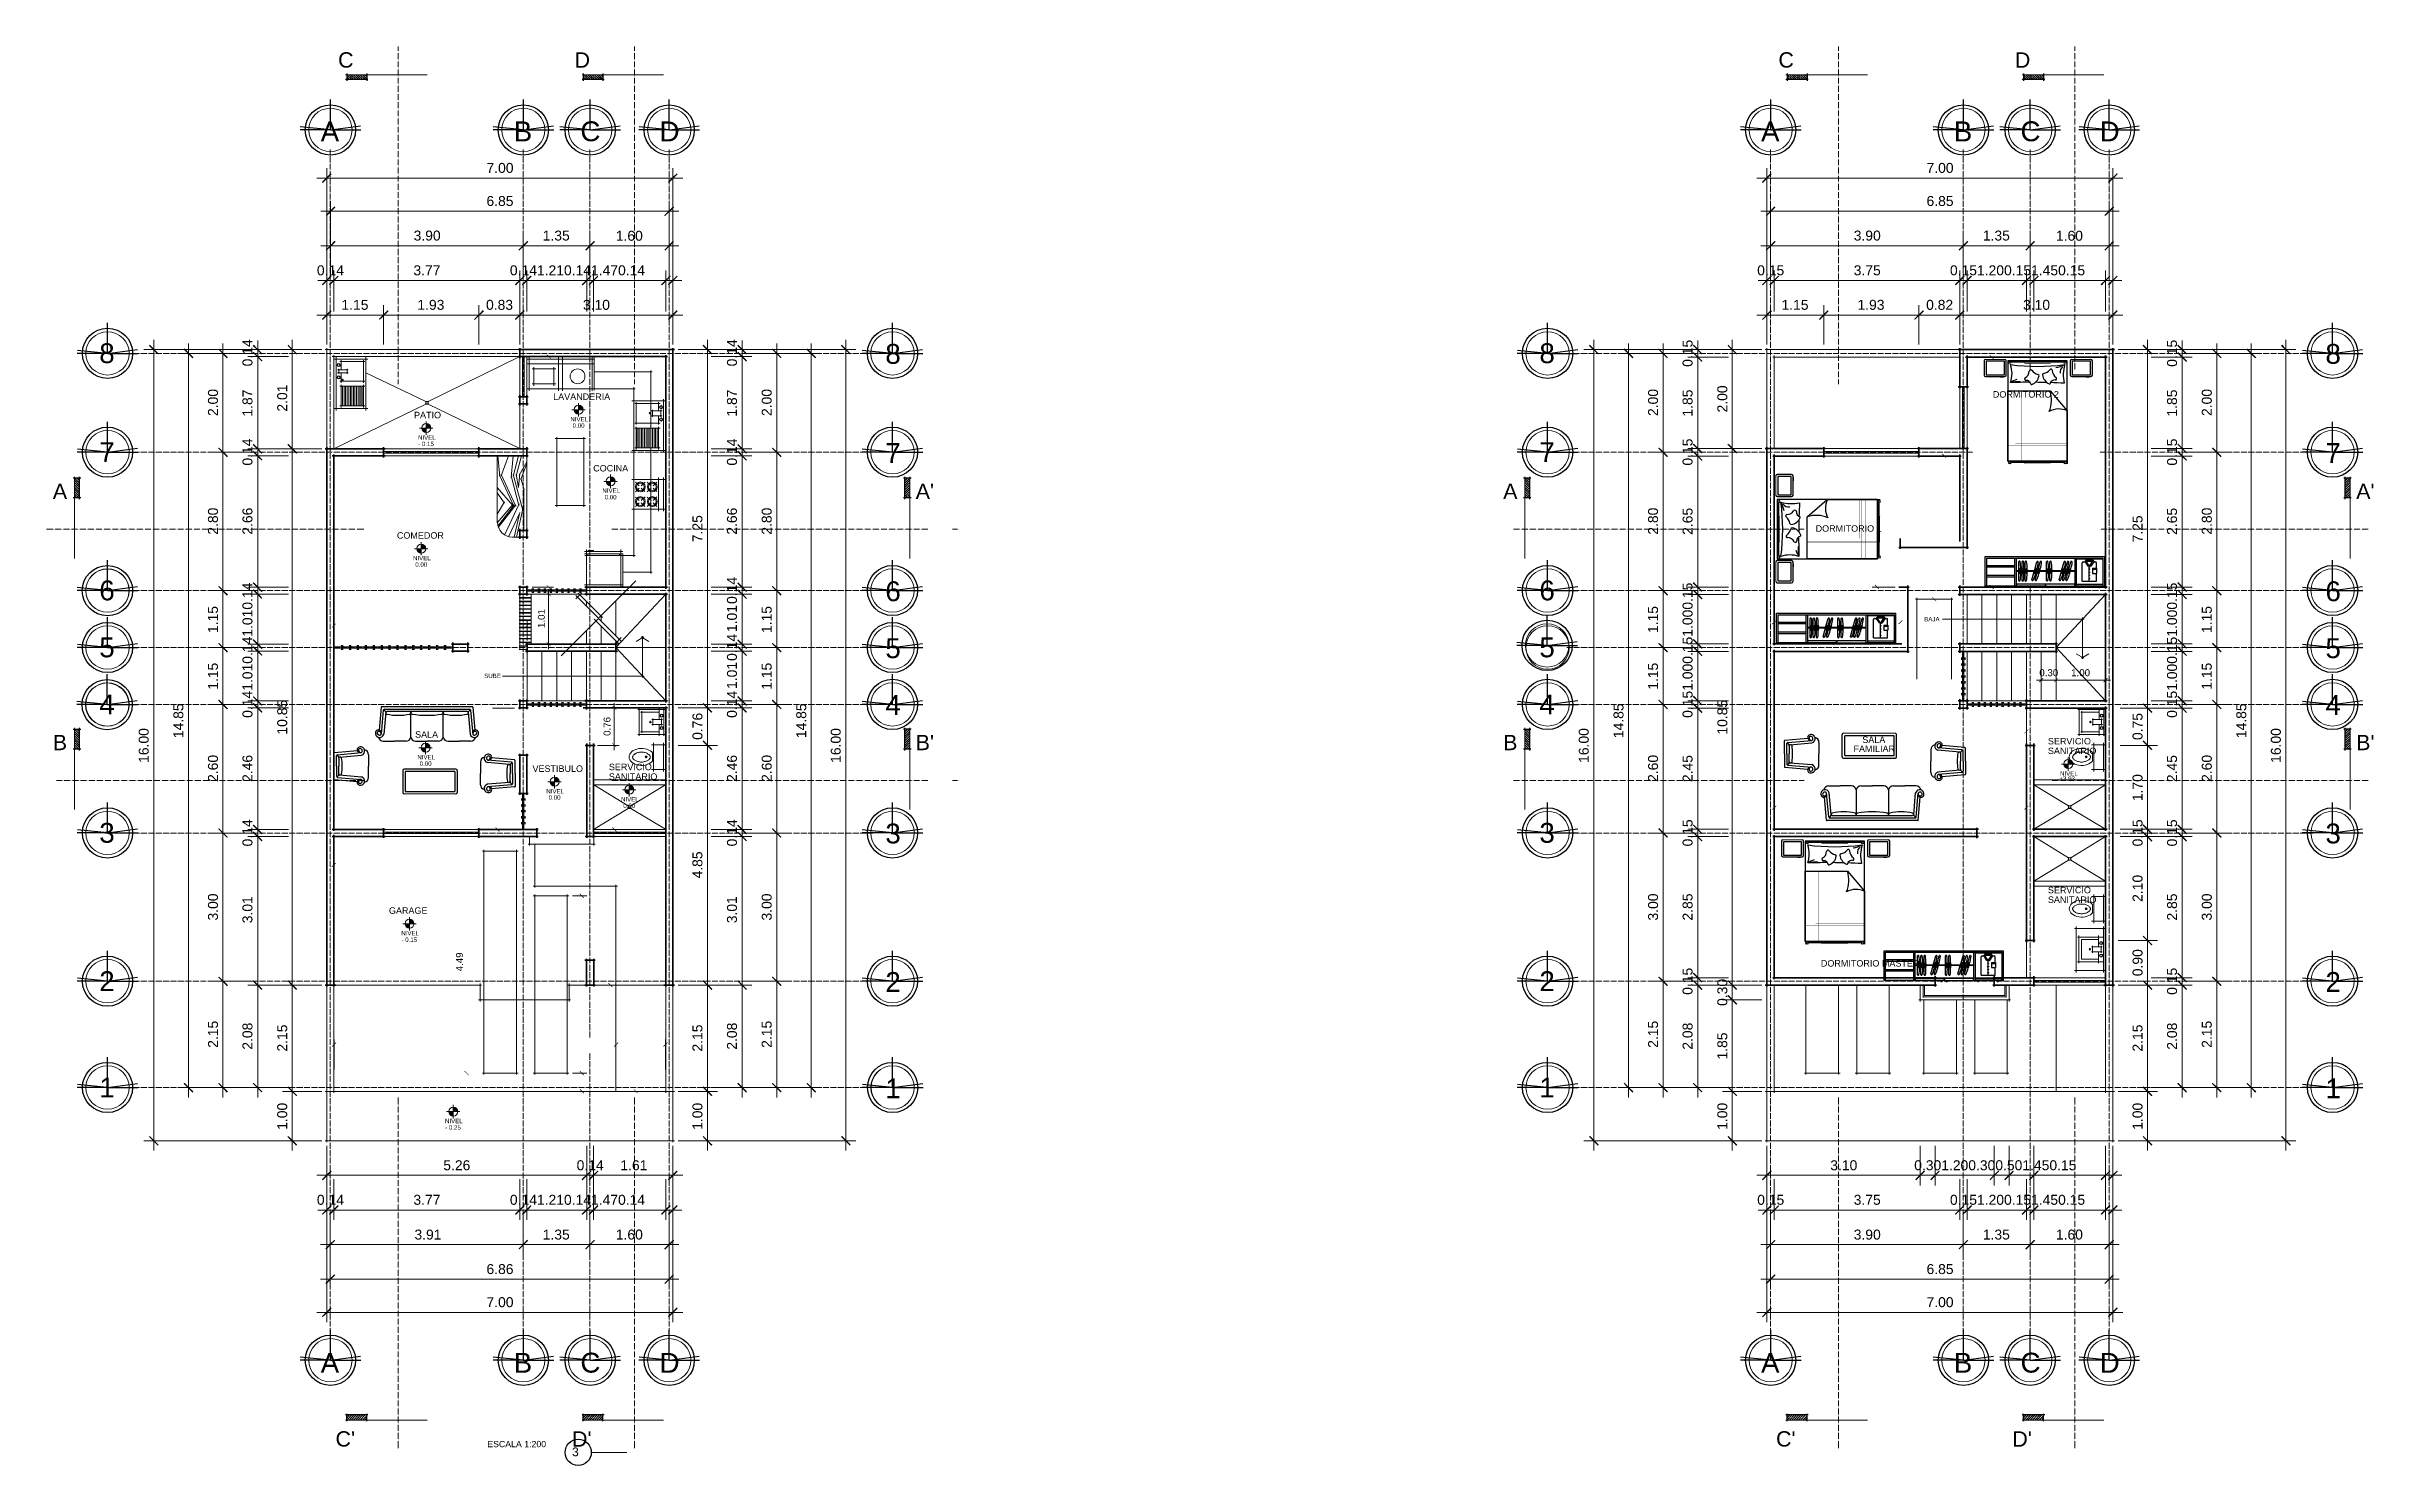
# Model space of a CAD drawing. Header units: millimetres. Extents: x 242 to 289.1, y 51.6 to 80.3.
import ezdxf

# ---------------------------------------------------------------- set-up
doc = ezdxf.new("R2010")
doc.units = ezdxf.units.MM
doc.linetypes.add('ACAD_ISO02W100', pattern=[15, 12, -3])
for name, color, linetype in [('FUR', 7, 'Continuous'), ('FURN-L', 1, 'Continuous'), ('FURN-T', 2, 'Continuous'), ('PDF_0', 7, 'Continuous'), ('PDF_Acabados', 7, 'Continuous'), ('PDF_Arquitectura', 7, 'Continuous'), ('PDF_DET', 2, 'Continuous'), ('PDF_Ejes', 7, 'Continuous'), ('PDF_Muebles Fijos', 5, 'Continuous'), ('PDF_Muros', 7, 'Continuous'), ('PDF_Niveles', 2, 'Continuous'), ('PDF_Sketch', 7, 'Continuous'), ('PDF_Text', 7, 'Continuous'), ('PDF_Ventanas', 4, 'Continuous')]:
    doc.layers.add(name, color=color, linetype=linetype)
doc.styles.add('PDF ArialMT', font='arial.ttf')

msp = doc.modelspace()

# ---------------------------------------------------------------- texts
at = {"layer": 'PDF_Text', "color": 8, "true_color": 0x808080, "attachment_point": 4, "style": 'PDF ArialMT'}
for s, insert, char_height in [('C', (247.936, 79.996), 0.31), ('D', (252.72, 79.996), 0.31), ('C', (277.073, 79.996), 0.31), ('D', (281.857, 79.996), 0.31), ('A', (242.165, 71.275), 0.31), ("A'", (259.621, 71.275), 0.3098), ('A', (271.506, 71.275), 0.31), ("A'", (288.762, 71.275), 0.3098), ('B', (242.165, 66.194), 0.31), ("B'", (259.621, 66.194), 0.3098), ('B', (271.506, 66.194), 0.31), ("B'", (288.762, 66.194), 0.3098), ("C'", (247.885, 52.109), 0.3098), ("D'", (252.669, 52.109), 0.3098), ("C'", (277.026, 52.109), 0.3098), ("D'", (281.806, 52.109), 0.3098)]:
    msp.add_mtext(s, dxfattribs=dict(at, insert=insert, char_height=char_height))
at = {"layer": 'PDF_Text', "attachment_point": 4, "style": 'PDF ArialMT'}
for s, insert, char_height in [('A', (247.584, 78.552), 0.402), ('B', (251.488, 78.552), 0.402), ('C', (252.838, 78.552), 0.402), ('D', (254.439, 78.552), 0.402), ('A', (276.722, 78.552), 0.402), ('B', (280.621, 78.552), 0.402), ('C', (281.971, 78.552), 0.402), ('D', (283.572, 78.552), 0.402), ('7.00', (250.938, 77.813), 0.2012), ('7.00', (280.07, 77.813), 0.2012), ('6.85', (250.938, 77.144), 0.2012), ('6.85', (280.07, 77.144), 0.2012), ('3.90', (249.464, 76.445), 0.2012), ('1.35', (252.076, 76.445), 0.2012), ('1.60', (253.554, 76.441), 0.2012), ('3.90', (278.597, 76.445), 0.2012), ('1.35', (281.209, 76.445), 0.2012), ('1.60', (282.687, 76.441), 0.2012), ('0.14', (247.508, 75.742), 0.2012), ('3.77', (249.46, 75.742), 0.2012), ('0.141.210.141.470.14', (251.412, 75.742), 0.20116), ('0.15', (276.645, 75.742), 0.2012), ('3.75', (278.597, 75.742), 0.2012), ('0.151.200.151.450.15', (280.544, 75.742), 0.20116), ('1.15', (248.004, 75.044), 0.2012), ('1.93', (249.54, 75.044), 0.2012), ('0.83', (250.929, 75.044), 0.2012), ('3.10', (252.889, 75.044), 0.2012), ('1.15', (277.136, 75.044), 0.2012), ('1.93', (278.673, 75.044), 0.2012), ('0.82', (280.062, 75.044), 0.2012), ('3.10', (282.022, 75.044), 0.2012), ('8', (243.105, 74.064), 0.4), ('8', (259.007, 74.051), 0.402), ('8', (272.238, 74.064), 0.402), ('8', (288.14, 74.051), 0.402), ('LAVANDERIA', (252.288, 73.188), 0.1303), ('DORMITORIO 2', (281.412, 73.234), 0.13035), ('PATIO', (249.473, 72.816), 0.1303), ('NIVEL', (252.635, 72.731), 0.0887), ('0.00', (252.682, 72.604), 0.0887), ('7', (243.105, 72.066), 0.402), ('NIVEL', (249.553, 72.363), 0.0887), ('- 0.15', (249.557, 72.232), 0.0887), ('7', (259.007, 72.049), 0.402), ('7', (272.238, 72.066), 0.402), ('7', (288.14, 72.049), 0.402), ('COCINA', (253.097, 71.74), 0.1303), ('NIVEL', (253.283, 71.288), 0.0887), ('0.00', (253.329, 71.156), 0.0887), ('COMEDOR', (249.126, 70.381), 0.1303), ('DORMITORIO 1', (277.827, 70.521), 0.13035), ('NIVEL', (249.452, 69.925), 0.0887), ('0.00', (249.498, 69.793), 0.0887), ('6', (243.105, 69.267), 0.402), ('6', (259.007, 69.25), 0.402), ('6', (272.238, 69.267), 0.402), ('6', (288.14, 69.25), 0.402), ('BAJA', (280.024, 68.688), 0.0887), ('5', (243.105, 68.116), 0.402), ('5', (259.007, 68.099), 0.402), ('5', (272.238, 68.116), 0.402), ('5', (288.14, 68.099), 0.402), ('SUBE', (250.891, 67.541), 0.0887), ('0.30', (282.352, 67.605), 0.1408), ('1.00', (282.996, 67.605), 0.1408), ('4', (243.105, 66.964), 0.402), ('4', (259.007, 66.952), 0.402), ('4', (272.238, 66.964), 0.402), ('4', (288.14, 66.952), 0.402), ('SALA', (249.494, 66.355), 0.1303), ('NIVEL', (249.54, 65.898), 0.0887), ('FAMILIAR', (278.593, 66.067), 0.1303), ('SALA', (278.771, 66.249), 0.1303), ('SERVICIO', (282.526, 66.22), 0.1303), ('SANITARIO', (282.526, 66.025), 0.1303), ('0.00', (249.587, 65.767), 0.0887), ('VESTIBULO', (251.869, 65.665), 0.1303), ('SERVICIO', (253.414, 65.699), 0.1303), ('SANITARIO', (253.414, 65.504), 0.1303), ('+3.93', (282.759, 65.467), 0.0887), ('NIVEL', (282.771, 65.568), 0.0887), ('NIVEL', (252.148, 65.208), 0.0887), ('0.00', (252.195, 65.081), 0.0887), ('NIVEL', (253.66, 65.047), 0.0887), ('0.00', (253.706, 64.916), 0.0887), ('3', (243.105, 64.365), 0.402), ('3', (259.007, 64.352), 0.402), ('3', (272.238, 64.365), 0.402), ('3', (288.14, 64.352), 0.402), ('SERVICIO', (282.526, 63.21), 0.1303), ('SANITARIO', (282.526, 63.015), 0.1303), ('GARAGE', (248.965, 62.795), 0.1303), ('- 0.15', (249.219, 62.207), 0.0887), ('NIVEL', (249.214, 62.338), 0.0887), ('DORMITORIO MASTER', (277.933, 61.728), 0.13035), ('2', (243.105, 61.367), 0.402), ('2', (259.007, 61.351), 0.402), ('2', (272.238, 61.367), 0.402), ('2', (288.14, 61.351), 0.402), ('1', (243.105, 59.217), 0.402), ('1', (259.007, 59.2), 0.402), ('1', (272.238, 59.217), 0.402), ('1', (288.14, 59.2), 0.402), ('NIVEL', (250.099, 58.54), 0.0887), ('- 0.25', (250.103, 58.409), 0.0887), ('5.26', (250.065, 57.644), 0.2012), ('0.14', (252.762, 57.644), 0.2012), ('1.61', (253.647, 57.644), 0.2012), ('3.10', (278.123, 57.644), 0.2012), ('0.301.200.300.501.450.15', (279.821, 57.644), 0.20116), ('0.14', (247.508, 56.945), 0.2012), ('3.77', (249.46, 56.945), 0.2012), ('0.141.210.141.470.14', (251.412, 56.945), 0.20116), ('0.15', (276.645, 56.945), 0.2012), ('3.75', (278.597, 56.945), 0.2012), ('0.151.200.151.450.15', (280.544, 56.945), 0.20116), ('3.91', (249.481, 56.242), 0.2012), ('1.35', (252.076, 56.242), 0.2012), ('1.60', (253.554, 56.242), 0.2012), ('3.90', (278.597, 56.242), 0.2012), ('1.35', (281.209, 56.242), 0.2012), ('1.60', (282.687, 56.242), 0.2012), ('6.86', (250.938, 55.544), 0.2012), ('6.85', (280.07, 55.544), 0.2012), ('7.00', (250.938, 54.875), 0.2012), ('7.00', (280.07, 54.875), 0.2012), ('A', (247.584, 53.65), 0.402), ('B', (251.488, 53.65), 0.402), ('C', (252.838, 53.65), 0.402), ('D', (254.439, 53.65), 0.402), ('A', (276.722, 53.65), 0.402), ('B', (280.621, 53.65), 0.402), ('C', (281.971, 53.65), 0.402), ('D', (283.572, 53.65), 0.402), ('ESCALA 1:200', (250.954, 52.006), 0.12673), ('3', (252.669, 51.848), 0.176)]:
    msp.add_mtext(s, dxfattribs=dict(at, insert=insert, char_height=char_height))
at = {"layer": 'PDF_Text', "attachment_point": 4, "rotation": 90, "style": 'PDF ArialMT'}
for s, insert, char_height in [('0.14', (246.104, 73.801), 0.2012), ('0.14', (255.905, 73.801), 0.2012), ('0.15', (275.237, 73.792), 0.2012), ('0.15', (285.038, 73.792), 0.2012), ('2.00', (245.406, 72.797), 0.2012), ('1.87', (246.104, 72.785), 0.2012), ('2.01', (246.807, 72.886), 0.2012), ('1.87', (255.905, 72.785), 0.2012), ('2.00', (256.608, 72.797), 0.2012), ('2.00', (274.539, 72.797), 0.2012), ('1.85', (275.237, 72.785), 0.2012), ('2.00', (275.94, 72.869), 0.2012), ('1.85', (285.038, 72.785), 0.2012), ('2.00', (285.741, 72.797), 0.2012), ('0.14', (246.104, 71.794), 0.2012), ('0.14', (255.905, 71.794), 0.2012), ('0.15', (275.237, 71.794), 0.2012), ('0.15', (285.038, 71.794), 0.2012), ('2.80', (245.406, 70.397), 0.2012), ('2.66', (246.104, 70.397), 0.2012), ('7.25', (255.207, 70.245), 0.2012), ('2.66', (255.905, 70.397), 0.2012), ('2.80', (256.608, 70.397), 0.2012), ('2.80', (274.539, 70.397), 0.2012), ('2.65', (275.237, 70.393), 0.2012), ('7.25', (284.34, 70.24), 0.2012), ('2.65', (285.038, 70.393), 0.2012), ('2.80', (285.741, 70.397), 0.2012), ('0.141.010.141.010.14', (246.104, 66.693), 0.20116), ('0.14', (255.905, 68.996), 0.2012), ('0.151.000.151.000.15', (275.237, 66.693), 0.20116), ('0.151.000.151.000.15', (285.038, 66.693), 0.20116), ('1.15', (245.406, 68.407), 0.2012), ('1.01', (252.049, 68.509), 0.1408), ('1.01', (255.905, 68.428), 0.2012), ('1.15', (256.608, 68.407), 0.2012), ('1.15', (274.539, 68.407), 0.2012), ('1.15', (285.741, 68.407), 0.2012), ('0.14', (255.905, 67.844), 0.2012), ('1.15', (245.406, 67.26), 0.2012), ('1.01', (255.905, 67.277), 0.2012), ('1.15', (256.608, 67.26), 0.2012), ('1.15', (274.539, 67.26), 0.2012), ('1.15', (285.741, 67.26), 0.2012), ('14.85', (244.707, 66.282), 0.2012), ('10.85', (246.807, 66.354), 0.2012), ('0.14', (255.905, 66.693), 0.2012), ('14.85', (257.307, 66.282), 0.2012), ('14.85', (273.84, 66.282), 0.2012), ('10.85', (275.94, 66.354), 0.2012), ('14.85', (286.439, 66.282), 0.2012), ('16.00', (244.005, 65.782), 0.2012), ('0.76', (253.378, 66.328), 0.1408), ('0.76', (255.207, 66.248), 0.2012), ('16.00', (258.005, 65.782), 0.2012), ('16.00', (273.137, 65.782), 0.2012), ('0.75', (284.34, 66.244), 0.2012), ('16.00', (287.138, 65.782), 0.2012), ('2.60', (245.406, 65.397), 0.2012), ('2.46', (246.104, 65.397), 0.2012), ('2.46', (255.905, 65.397), 0.2012), ('2.60', (256.608, 65.397), 0.2012), ('2.60', (274.539, 65.397), 0.2012), ('2.45', (275.237, 65.393), 0.2012), ('2.45', (285.038, 65.393), 0.2012), ('2.60', (285.741, 65.397), 0.2012), ('1.70', (284.34, 65.008), 0.2012), ('0.14', (246.104, 64.093), 0.2012), ('0.14', (255.905, 64.093), 0.2012), ('0.15', (275.237, 64.093), 0.2012), ('0.15', (284.34, 64.093), 0.2012), ('0.15', (285.038, 64.093), 0.2012), ('4.85', (255.207, 63.445), 0.2012), ('3.00', (245.406, 62.594), 0.2012), ('3.00', (256.608, 62.594), 0.2012), ('3.00', (274.539, 62.594), 0.2012), ('2.85', (275.237, 62.594), 0.2012), ('2.10', (284.34, 62.971), 0.2012), ('2.85', (285.038, 62.594), 0.2012), ('3.00', (285.741, 62.594), 0.2012), ('3.01', (246.104, 62.539), 0.2012), ('3.01', (255.905, 62.539), 0.2012), ('4.49', (250.393, 61.566), 0.1408), ('0.90', (284.34, 61.468), 0.2012), ('0.15', (275.237, 61.092), 0.2012), ('0.30', (275.94, 60.867), 0.2012), ('0.15', (285.038, 61.092), 0.2012), ('2.15', (245.406, 60.02), 0.2012), ('2.08', (246.104, 59.982), 0.2012), ('2.15', (246.807, 59.944), 0.2012), ('2.15', (255.207, 59.944), 0.2012), ('2.08', (255.905, 59.982), 0.2012), ('2.15', (256.608, 60.02), 0.2012), ('2.15', (274.539, 60.02), 0.2012), ('2.08', (275.237, 59.982), 0.2012), ('1.85', (275.94, 59.783), 0.2012), ('2.15', (284.34, 59.944), 0.2012), ('2.08', (285.038, 59.982), 0.2012), ('2.15', (285.741, 60.02), 0.2012), ('1.00', (246.807, 58.361), 0.2012), ('1.00', (255.207, 58.361), 0.2012), ('1.00', (275.94, 58.361), 0.2012), ('1.00', (284.34, 58.361), 0.2012)]:
    msp.add_mtext(s, dxfattribs=dict(at, insert=insert, char_height=char_height))

# ---------------------------------------------------------------- hatches: boundary and pattern name
at = {"layer": 'PDF_0', "transparency": 33554559}
for points in [[(247.808, 77.69), (247.787, 77.707), (247.609, 77.53), (247.626, 77.508)], [(254.607, 77.53), (254.628, 77.508), (254.806, 77.69), (254.789, 77.707)], [(276.941, 77.69), (276.919, 77.707), (276.742, 77.53), (276.758, 77.508)], [(283.739, 77.53), (283.761, 77.508), (283.938, 77.69), (283.921, 77.707)], [(247.885, 77.017), (247.863, 77.038), (247.686, 76.856), (247.703, 76.839)], [(254.535, 76.856), (254.552, 76.839), (254.734, 77.017), (254.713, 77.038)], [(277.017, 77.017), (276.996, 77.038), (276.818, 76.856), (276.835, 76.839)], [(283.667, 76.856), (283.684, 76.839), (283.866, 77.017), (283.845, 77.038)], [(247.885, 76.319), (247.863, 76.34), (247.686, 76.158), (247.703, 76.141)], [(251.762, 76.34), (251.585, 76.158), (251.602, 76.141), (251.784, 76.319)], [(253.113, 76.34), (252.935, 76.158), (252.952, 76.141), (253.134, 76.319)], [(254.535, 76.158), (254.552, 76.141), (254.734, 76.319), (254.713, 76.34)], [(277.017, 76.319), (276.996, 76.34), (276.818, 76.158), (276.835, 76.141)], [(280.895, 76.34), (280.717, 76.158), (280.734, 76.141), (280.916, 76.319)], [(282.245, 76.34), (282.067, 76.158), (282.084, 76.141), (282.266, 76.319)], [(283.667, 76.158), (283.684, 76.141), (283.866, 76.319), (283.845, 76.34)], [(247.609, 75.459), (247.626, 75.438), (247.808, 75.62), (247.787, 75.637)], [(247.77, 75.438), (247.948, 75.62), (247.931, 75.637), (247.749, 75.459)], [(251.695, 75.637), (251.513, 75.459), (251.534, 75.438), (251.712, 75.62)], [(251.674, 75.438), (251.851, 75.62), (251.834, 75.637), (251.652, 75.459)], [(253.045, 75.637), (252.863, 75.459), (252.884, 75.438), (253.062, 75.62)], [(253.024, 75.438), (253.202, 75.62), (253.185, 75.637), (253.003, 75.459)], [(254.65, 75.637), (254.468, 75.459), (254.489, 75.438), (254.667, 75.62)], [(254.806, 75.62), (254.789, 75.637), (254.607, 75.459), (254.628, 75.438)], [(276.742, 75.459), (276.758, 75.438), (276.941, 75.62), (276.919, 75.637)], [(276.911, 75.438), (277.089, 75.62), (277.072, 75.637), (276.89, 75.459)], [(280.823, 75.637), (280.641, 75.459), (280.662, 75.438), (280.84, 75.62)], [(280.81, 75.438), (280.992, 75.62), (280.971, 75.637), (280.793, 75.459)], [(282.173, 75.637), (281.991, 75.459), (282.012, 75.438), (282.19, 75.62)], [(282.16, 75.438), (282.342, 75.62), (282.321, 75.637), (282.143, 75.459)], [(283.773, 75.637), (283.591, 75.459), (283.612, 75.438), (283.79, 75.62)], [(283.938, 75.62), (283.921, 75.637), (283.739, 75.459), (283.761, 75.438)], [(247.808, 74.917), (247.787, 74.939), (247.609, 74.757), (247.626, 74.74)], [(248.778, 74.74), (248.96, 74.917), (248.939, 74.939), (248.761, 74.757)], [(250.704, 74.74), (250.886, 74.917), (250.865, 74.939), (250.687, 74.757)], [(251.534, 74.74), (251.712, 74.917), (251.695, 74.939), (251.513, 74.757)], [(254.607, 74.757), (254.628, 74.74), (254.806, 74.917), (254.789, 74.939)], [(276.941, 74.917), (276.919, 74.939), (276.742, 74.757), (276.758, 74.74)], [(277.91, 74.74), (278.092, 74.917), (278.071, 74.939), (277.893, 74.757)], [(279.836, 74.74), (280.018, 74.917), (279.997, 74.939), (279.819, 74.757)], [(280.662, 74.74), (280.84, 74.917), (280.823, 74.939), (280.641, 74.757)], [(283.739, 74.757), (283.761, 74.74), (283.938, 74.917), (283.921, 74.939)], [(244.29, 74.041), (244.307, 74.058), (244.13, 74.24), (244.108, 74.219)], [(244.989, 73.965), (245.01, 73.982), (244.828, 74.164), (244.811, 74.143)], [(245.687, 73.965), (245.709, 73.982), (245.527, 74.164), (245.51, 74.143)], [(246.229, 74.24), (246.208, 74.219), (246.39, 74.041), (246.407, 74.058)], [(246.208, 74.079), (246.39, 73.897), (246.407, 73.918), (246.229, 74.096)], [(247.089, 74.041), (247.11, 74.058), (246.928, 74.24), (246.911, 74.219)], [(252.232, 73.956), (252.241, 73.965), (252.16, 74.041), (252.152, 74.033)], [(255.488, 74.041), (255.509, 74.058), (255.327, 74.24), (255.31, 74.219)], [(256.03, 74.24), (256.009, 74.219), (256.191, 74.041), (256.208, 74.058)], [(256.009, 74.079), (256.191, 73.897), (256.208, 73.918), (256.03, 74.096)], [(256.889, 73.965), (256.91, 73.982), (256.728, 74.164), (256.711, 74.143)], [(257.588, 73.965), (257.609, 73.982), (257.427, 74.164), (257.41, 74.143)], [(258.29, 74.041), (258.307, 74.058), (258.13, 74.24), (258.108, 74.219)], [(273.423, 74.041), (273.439, 74.058), (273.262, 74.24), (273.241, 74.219)], [(274.121, 73.965), (274.142, 73.982), (273.96, 74.164), (273.943, 74.143)], [(274.82, 73.965), (274.841, 73.982), (274.659, 74.164), (274.642, 74.143)], [(275.361, 74.24), (275.34, 74.219), (275.522, 74.041), (275.539, 74.058)], [(275.34, 74.071), (275.522, 73.889), (275.539, 73.91), (275.361, 74.088)], [(276.221, 74.041), (276.242, 74.058), (276.06, 74.24), (276.043, 74.219)], [(281.424, 73.944), (281.432, 73.952), (281.352, 74.033), (281.343, 74.024)], [(284.62, 74.041), (284.641, 74.058), (284.459, 74.24), (284.442, 74.219)], [(285.162, 74.24), (285.141, 74.219), (285.323, 74.041), (285.34, 74.058)], [(285.141, 74.071), (285.323, 73.889), (285.34, 73.91), (285.162, 74.088)], [(286.021, 73.965), (286.042, 73.982), (285.86, 74.164), (285.843, 74.143)], [(286.72, 73.965), (286.741, 73.982), (286.559, 74.164), (286.542, 74.143)], [(287.423, 74.041), (287.439, 74.058), (287.262, 74.24), (287.24, 74.219)], [(245.709, 71.984), (245.527, 72.162), (245.51, 72.145), (245.687, 71.963)], [(246.407, 72.051), (246.229, 72.233), (246.208, 72.212), (246.39, 72.035)], [(246.208, 72.073), (246.39, 71.895), (246.407, 71.912), (246.229, 72.094)], [(247.11, 72.051), (246.928, 72.233), (246.911, 72.212), (247.089, 72.035)], [(256.208, 72.051), (256.03, 72.233), (256.009, 72.212), (256.191, 72.035)], [(256.009, 72.073), (256.191, 71.895), (256.208, 71.912), (256.03, 72.094)], [(256.91, 71.984), (256.728, 72.162), (256.711, 72.145), (256.889, 71.963)], [(274.841, 71.984), (274.659, 72.162), (274.642, 72.145), (274.82, 71.963)], [(275.539, 72.06), (275.361, 72.238), (275.34, 72.221), (275.522, 72.039)], [(275.34, 72.068), (275.522, 71.891), (275.539, 71.908), (275.361, 72.09)], [(276.242, 72.06), (276.06, 72.238), (276.043, 72.221), (276.221, 72.039)], [(280.463, 71.946), (280.471, 71.954), (280.391, 72.035), (280.382, 72.026)], [(285.34, 72.06), (285.162, 72.238), (285.141, 72.221), (285.323, 72.039)], [(285.141, 72.068), (285.323, 71.891), (285.34, 71.908), (285.162, 72.09)], [(286.042, 71.984), (285.86, 72.162), (285.843, 72.145), (286.021, 71.963)], [(245.709, 69.185), (245.527, 69.363), (245.51, 69.346), (245.687, 69.164)], [(246.407, 69.253), (246.229, 69.435), (246.208, 69.414), (246.39, 69.236)], [(246.208, 69.274), (246.39, 69.097), (246.407, 69.113), (246.229, 69.295)], [(252.16, 69.38), (252.152, 69.372), (252.232, 69.291), (252.241, 69.3)], [(252.232, 69.152), (252.241, 69.16), (252.16, 69.236), (252.152, 69.228)], [(256.208, 69.253), (256.03, 69.435), (256.009, 69.414), (256.191, 69.236)], [(256.009, 69.274), (256.191, 69.097), (256.208, 69.113), (256.03, 69.295)], [(256.91, 69.185), (256.728, 69.363), (256.711, 69.346), (256.889, 69.164)], [(274.841, 69.185), (274.659, 69.363), (274.642, 69.346), (274.82, 69.164)], [(275.539, 69.257), (275.361, 69.439), (275.34, 69.418), (275.522, 69.24)], [(275.34, 69.27), (275.522, 69.088), (275.539, 69.109), (275.361, 69.287)], [(279.023, 69.376), (279.104, 69.295), (279.112, 69.304), (279.032, 69.384)], [(281.352, 69.384), (281.343, 69.376), (281.424, 69.295), (281.432, 69.304)], [(285.34, 69.257), (285.162, 69.439), (285.141, 69.418), (285.323, 69.24)], [(285.141, 69.27), (285.323, 69.088), (285.34, 69.109), (285.162, 69.287)], [(286.042, 69.185), (285.86, 69.363), (285.843, 69.346), (286.021, 69.164)], [(280.26, 69.046), (280.268, 69.054), (280.188, 69.135), (280.179, 69.126)], [(246.407, 68.102), (246.229, 68.284), (246.208, 68.263), (246.39, 68.085)], [(247.893, 68.593), (247.885, 68.601), (247.804, 68.521), (247.813, 68.512)], [(251.716, 68.521), (251.724, 68.512), (251.805, 68.593), (251.796, 68.601)], [(256.208, 68.102), (256.03, 68.284), (256.009, 68.263), (256.191, 68.085)], [(275.539, 68.11), (275.361, 68.288), (275.34, 68.271), (275.522, 68.089)], [(277.034, 68.66), (277.025, 68.669), (276.945, 68.593), (276.953, 68.584)], [(279.498, 68.593), (279.506, 68.584), (279.586, 68.66), (279.578, 68.669)], [(285.34, 68.11), (285.162, 68.288), (285.141, 68.271), (285.323, 68.089)], [(245.709, 68.034), (245.527, 68.212), (245.51, 68.195), (245.687, 68.013)], [(246.208, 68.123), (246.39, 67.945), (246.407, 67.962), (246.229, 68.144)], [(252.16, 68.229), (252.152, 68.22), (252.232, 68.14), (252.241, 68.148)], [(256.009, 68.123), (256.191, 67.945), (256.208, 67.962), (256.03, 68.144)], [(256.91, 68.034), (256.728, 68.212), (256.711, 68.195), (256.889, 68.013)], [(274.841, 68.034), (274.659, 68.212), (274.642, 68.195), (274.82, 68.013)], [(275.34, 68.119), (275.522, 67.941), (275.539, 67.958), (275.361, 68.14)], [(285.141, 68.119), (285.323, 67.941), (285.34, 67.958), (285.162, 68.14)], [(286.042, 68.034), (285.86, 68.212), (285.843, 68.195), (286.021, 68.013)], [(282.436, 67.492), (282.427, 67.501), (282.347, 67.42), (282.355, 67.412)], [(282.656, 67.412), (282.736, 67.492), (282.728, 67.501), (282.647, 67.42)], [(283.646, 67.42), (283.655, 67.412), (283.735, 67.492), (283.727, 67.501)], [(245.709, 66.882), (245.527, 67.064), (245.51, 67.043), (245.687, 66.866)], [(246.407, 66.954), (246.229, 67.132), (246.208, 67.115), (246.39, 66.933)], [(246.208, 66.976), (246.39, 66.794), (246.407, 66.815), (246.229, 66.993)], [(253.562, 66.849), (253.57, 66.857), (253.49, 66.937), (253.481, 66.929)], [(255.509, 66.815), (255.327, 66.993), (255.31, 66.976), (255.488, 66.794)], [(256.208, 66.954), (256.03, 67.132), (256.009, 67.115), (256.191, 66.933)], [(256.009, 66.976), (256.191, 66.794), (256.208, 66.815), (256.03, 66.993)], [(256.91, 66.882), (256.728, 67.064), (256.711, 67.043), (256.889, 66.866)], [(274.841, 66.882), (274.659, 67.064), (274.642, 67.043), (274.82, 66.866)], [(275.539, 66.959), (275.361, 67.141), (275.34, 67.12), (275.522, 66.942)], [(275.34, 66.971), (275.522, 66.789), (275.539, 66.81), (275.361, 66.988)], [(284.641, 66.81), (284.459, 66.988), (284.442, 66.971), (284.62, 66.789)], [(285.34, 66.959), (285.162, 67.141), (285.141, 67.12), (285.323, 66.942)], [(285.141, 66.971), (285.323, 66.789), (285.34, 66.81), (285.162, 66.988)], [(286.042, 66.882), (285.86, 67.064), (285.843, 67.043), (286.021, 66.866)], [(282.046, 66.383), (282.055, 66.374), (282.135, 66.455), (282.126, 66.463)], [(253.57, 66.103), (253.49, 66.184), (253.481, 66.175), (253.562, 66.095)], [(255.509, 66.057), (255.327, 66.239), (255.31, 66.218), (255.488, 66.04)], [(284.641, 66.057), (284.459, 66.239), (284.442, 66.218), (284.62, 66.04)], [(246.407, 64.355), (246.229, 64.533), (246.208, 64.516), (246.39, 64.334)], [(256.208, 64.355), (256.03, 64.533), (256.009, 64.516), (256.191, 64.334)], [(275.539, 64.359), (275.361, 64.537), (275.34, 64.52), (275.522, 64.338)], [(277.034, 64.91), (277.025, 64.918), (276.945, 64.842), (276.953, 64.833)], [(282.046, 64.842), (282.055, 64.833), (282.135, 64.91), (282.126, 64.918)], [(284.641, 64.359), (284.459, 64.537), (284.442, 64.52), (284.62, 64.338)], [(285.34, 64.359), (285.162, 64.537), (285.141, 64.52), (285.323, 64.338)], [(245.709, 64.283), (245.527, 64.465), (245.51, 64.444), (245.687, 64.266)], [(246.208, 64.376), (246.39, 64.194), (246.407, 64.215), (246.229, 64.393)], [(251.127, 64.482), (251.119, 64.474), (251.195, 64.393), (251.204, 64.402)], [(253.49, 64.482), (253.481, 64.474), (253.562, 64.393), (253.57, 64.402)], [(256.009, 64.376), (256.191, 64.194), (256.208, 64.215), (256.03, 64.393)], [(256.91, 64.283), (256.728, 64.465), (256.711, 64.444), (256.889, 64.266)], [(274.841, 64.283), (274.659, 64.465), (274.642, 64.444), (274.82, 64.266)], [(275.34, 64.372), (275.522, 64.19), (275.539, 64.211), (275.361, 64.389)], [(284.442, 64.372), (284.62, 64.19), (284.641, 64.211), (284.459, 64.389)], [(285.141, 64.372), (285.323, 64.19), (285.34, 64.211), (285.162, 64.389)], [(286.042, 64.283), (285.86, 64.465), (285.843, 64.444), (286.021, 64.266)], [(247.893, 63.754), (247.885, 63.762), (247.804, 63.682), (247.813, 63.674)], [(252.901, 63.051), (252.91, 63.06), (252.829, 63.14), (252.821, 63.132)], [(284.641, 62.107), (284.459, 62.289), (284.442, 62.272), (284.62, 62.09)], [(245.51, 61.447), (245.687, 61.265), (245.709, 61.286), (245.527, 61.464)], [(246.208, 61.371), (246.39, 61.188), (246.407, 61.21), (246.229, 61.387)], [(247.11, 61.21), (246.928, 61.387), (246.911, 61.371), (247.089, 61.188)], [(253.409, 61.332), (253.401, 61.324), (253.481, 61.244), (253.49, 61.252)], [(255.509, 61.21), (255.327, 61.387), (255.31, 61.371), (255.488, 61.188)], [(256.009, 61.371), (256.191, 61.188), (256.208, 61.21), (256.03, 61.387)], [(256.711, 61.447), (256.889, 61.265), (256.91, 61.286), (256.728, 61.464)], [(274.642, 61.447), (274.82, 61.265), (274.841, 61.286), (274.659, 61.464)], [(275.539, 61.358), (275.361, 61.54), (275.34, 61.519), (275.522, 61.341)], [(275.34, 61.371), (275.522, 61.188), (275.539, 61.21), (275.361, 61.387)], [(276.242, 61.21), (276.06, 61.387), (276.043, 61.371), (276.221, 61.188)], [(284.641, 61.21), (284.459, 61.387), (284.442, 61.371), (284.62, 61.188)], [(285.34, 61.358), (285.162, 61.54), (285.141, 61.519), (285.323, 61.341)], [(285.141, 61.371), (285.323, 61.188), (285.34, 61.21), (285.162, 61.387)], [(285.843, 61.447), (286.021, 61.265), (286.042, 61.286), (285.86, 61.464)], [(276.242, 60.909), (276.06, 61.091), (276.043, 61.07), (276.221, 60.892)], [(247.902, 60.122), (247.893, 60.13), (247.813, 60.05), (247.821, 60.041)], [(253.524, 60.041), (253.604, 60.122), (253.596, 60.13), (253.515, 60.05)], [(254.514, 60.05), (254.523, 60.041), (254.603, 60.122), (254.595, 60.13)], [(244.828, 59.313), (244.811, 59.296), (244.989, 59.114), (245.01, 59.135)], [(245.527, 59.313), (245.51, 59.296), (245.687, 59.114), (245.709, 59.135)], [(246.229, 59.313), (246.208, 59.296), (246.39, 59.114), (246.407, 59.135)], [(250.501, 59.55), (250.492, 59.542), (250.573, 59.465), (250.581, 59.474)], [(252.829, 59.55), (252.821, 59.542), (252.901, 59.465), (252.91, 59.474)], [(252.905, 59.465), (252.914, 59.474), (252.834, 59.55), (252.825, 59.542)], [(256.03, 59.313), (256.009, 59.296), (256.191, 59.114), (256.208, 59.135)], [(256.728, 59.313), (256.711, 59.296), (256.889, 59.114), (256.91, 59.135)], [(257.427, 59.313), (257.41, 59.296), (257.588, 59.114), (257.609, 59.135)], [(273.96, 59.313), (273.943, 59.296), (274.121, 59.114), (274.142, 59.135)], [(274.659, 59.313), (274.642, 59.296), (274.82, 59.114), (274.841, 59.135)], [(275.361, 59.313), (275.34, 59.296), (275.522, 59.114), (275.539, 59.135)], [(285.162, 59.313), (285.141, 59.296), (285.323, 59.114), (285.34, 59.135)], [(285.86, 59.313), (285.843, 59.296), (286.021, 59.114), (286.042, 59.135)], [(286.559, 59.313), (286.542, 59.296), (286.72, 59.114), (286.741, 59.135)], [(247.11, 59.059), (246.928, 59.241), (246.911, 59.22), (247.089, 59.042)], [(252.834, 59.186), (252.825, 59.178), (252.905, 59.097), (252.914, 59.106)], [(253.922, 59.186), (253.913, 59.178), (253.993, 59.097), (254.002, 59.106)], [(255.509, 59.059), (255.327, 59.241), (255.31, 59.22), (255.488, 59.042)], [(276.242, 59.059), (276.06, 59.241), (276.043, 59.22), (276.221, 59.042)], [(284.641, 59.059), (284.459, 59.241), (284.442, 59.22), (284.62, 59.042)], [(244.13, 58.238), (244.108, 58.221), (244.29, 58.039), (244.307, 58.06)], [(246.928, 58.238), (246.911, 58.221), (247.089, 58.039), (247.11, 58.06)], [(255.327, 58.238), (255.31, 58.221), (255.488, 58.039), (255.509, 58.06)], [(258.13, 58.238), (258.108, 58.221), (258.29, 58.039), (258.307, 58.06)], [(273.262, 58.238), (273.241, 58.221), (273.423, 58.039), (273.439, 58.06)], [(276.06, 58.238), (276.043, 58.221), (276.221, 58.039), (276.242, 58.06)], [(284.459, 58.238), (284.442, 58.221), (284.62, 58.039), (284.641, 58.06)], [(287.262, 58.238), (287.24, 58.221), (287.423, 58.039), (287.439, 58.06)], [(247.808, 57.522), (247.787, 57.539), (247.609, 57.361), (247.626, 57.34)], [(253.045, 57.539), (252.863, 57.361), (252.884, 57.34), (253.062, 57.522)], [(253.024, 57.34), (253.202, 57.522), (253.185, 57.539), (253.003, 57.361)], [(254.607, 57.361), (254.628, 57.34), (254.806, 57.522), (254.789, 57.539)], [(276.941, 57.522), (276.919, 57.539), (276.742, 57.361), (276.758, 57.34)], [(279.862, 57.34), (280.039, 57.522), (280.022, 57.539), (279.84, 57.361)], [(280.162, 57.34), (280.34, 57.522), (280.323, 57.539), (280.141, 57.361)], [(281.36, 57.34), (281.542, 57.522), (281.521, 57.539), (281.343, 57.361)], [(281.661, 57.34), (281.839, 57.522), (281.822, 57.539), (281.64, 57.361)], [(282.16, 57.34), (282.342, 57.522), (282.321, 57.539), (282.143, 57.361)], [(283.773, 57.539), (283.591, 57.361), (283.612, 57.34), (283.79, 57.522)], [(283.938, 57.522), (283.921, 57.539), (283.739, 57.361), (283.761, 57.34)], [(247.609, 56.659), (247.626, 56.642), (247.808, 56.82), (247.787, 56.841)], [(247.77, 56.642), (247.948, 56.82), (247.931, 56.841), (247.749, 56.659)], [(251.695, 56.841), (251.513, 56.659), (251.534, 56.642), (251.712, 56.82)], [(251.674, 56.642), (251.851, 56.82), (251.834, 56.841), (251.652, 56.659)], [(253.045, 56.841), (252.863, 56.659), (252.884, 56.642), (253.062, 56.82)], [(253.024, 56.642), (253.202, 56.82), (253.185, 56.841), (253.003, 56.659)], [(254.65, 56.841), (254.468, 56.659), (254.489, 56.642), (254.667, 56.82)], [(254.806, 56.82), (254.789, 56.841), (254.607, 56.659), (254.628, 56.642)], [(276.742, 56.659), (276.758, 56.642), (276.941, 56.82), (276.919, 56.841)], [(276.911, 56.642), (277.089, 56.82), (277.072, 56.841), (276.89, 56.659)], [(280.823, 56.841), (280.641, 56.659), (280.662, 56.642), (280.84, 56.82)], [(280.81, 56.642), (280.992, 56.82), (280.971, 56.841), (280.793, 56.659)], [(282.173, 56.841), (281.991, 56.659), (282.012, 56.642), (282.19, 56.82)], [(282.16, 56.642), (282.342, 56.82), (282.321, 56.841), (282.143, 56.659)], [(283.773, 56.841), (283.591, 56.659), (283.612, 56.642), (283.79, 56.82)], [(283.938, 56.82), (283.921, 56.841), (283.739, 56.659), (283.761, 56.642)], [(247.88, 56.121), (247.859, 56.138), (247.677, 55.96), (247.698, 55.939)], [(251.762, 56.138), (251.585, 55.96), (251.602, 55.939), (251.784, 56.121)], [(253.113, 56.138), (252.935, 55.96), (252.952, 55.939), (253.134, 56.121)], [(254.535, 55.96), (254.552, 55.939), (254.734, 56.121), (254.713, 56.138)], [(277.017, 56.121), (276.996, 56.138), (276.818, 55.96), (276.835, 55.939)], [(280.895, 56.138), (280.717, 55.96), (280.734, 55.939), (280.916, 56.121)], [(282.245, 56.138), (282.067, 55.96), (282.084, 55.939), (282.266, 56.121)], [(283.667, 55.96), (283.684, 55.939), (283.866, 56.121), (283.845, 56.138)], [(247.88, 55.423), (247.859, 55.439), (247.677, 55.262), (247.698, 55.241)], [(254.535, 55.262), (254.552, 55.241), (254.734, 55.423), (254.713, 55.439)], [(277.017, 55.423), (276.996, 55.439), (276.818, 55.262), (276.835, 55.241)], [(283.667, 55.262), (283.684, 55.241), (283.866, 55.423), (283.845, 55.439)], [(247.808, 54.749), (247.787, 54.771), (247.609, 54.589), (247.626, 54.572)], [(254.607, 54.589), (254.628, 54.572), (254.806, 54.749), (254.789, 54.771)], [(276.941, 54.749), (276.919, 54.771), (276.742, 54.589), (276.758, 54.572)], [(283.739, 54.589), (283.761, 54.572), (283.938, 54.749), (283.921, 54.771)]]:
    msp.add_hatch(color=256, dxfattribs=at).paths.add_polyline_path(points)
at = {"layer": 'PDF_Arquitectura', "true_color": 0x404040, "transparency": 33554559}
h = msp.add_hatch(color=250, dxfattribs=at)
h.paths.add_polyline_path([(252.8, 72.924), (252.711, 72.924), (252.711, 72.907), (252.715, 72.89), (252.732, 72.864), (252.745, 72.852), (252.757, 72.843), (252.77, 72.839), (252.787, 72.835), (252.8, 72.83)])
h.paths.add_polyline_path([(252.817, 73.012), (252.8, 73.012), (252.8, 72.924), (252.889, 72.924), (252.889, 72.936), (252.884, 72.953), (252.88, 72.966), (252.872, 72.979), (252.859, 72.991), (252.834, 73.008)])
h = msp.add_hatch(color=250, dxfattribs=at)
h.paths.add_polyline_path([(249.718, 72.551), (249.629, 72.551), (249.629, 72.534), (249.633, 72.521), (249.637, 72.504), (249.671, 72.471), (249.688, 72.466), (249.701, 72.462), (249.718, 72.462)])
h.paths.add_polyline_path([(249.735, 72.64), (249.718, 72.64), (249.718, 72.551), (249.807, 72.551), (249.807, 72.568), (249.802, 72.581), (249.794, 72.598), (249.785, 72.61), (249.777, 72.619), (249.76, 72.627), (249.747, 72.636)])
h = msp.add_hatch(color=250, dxfattribs=at)
h.paths.add_polyline_path([(253.447, 71.476), (253.358, 71.476), (253.358, 71.459), (253.363, 71.446), (253.367, 71.429), (253.38, 71.416), (253.388, 71.404), (253.401, 71.395), (253.418, 71.391), (253.43, 71.387), (253.447, 71.387)])
h.paths.add_polyline_path([(253.464, 71.565), (253.447, 71.565), (253.447, 71.476), (253.536, 71.476), (253.536, 71.488), (253.532, 71.505), (253.507, 71.543), (253.49, 71.552), (253.477, 71.56)])
h = msp.add_hatch(color=250, dxfattribs=at)
h.paths.add_polyline_path([(249.616, 70.113), (249.527, 70.113), (249.527, 70.1), (249.531, 70.083), (249.557, 70.045), (249.57, 70.036), (249.586, 70.028), (249.599, 70.024), (249.616, 70.024)])
h.paths.add_polyline_path([(249.633, 70.201), (249.616, 70.206), (249.616, 70.113), (249.705, 70.113), (249.705, 70.129), (249.701, 70.146), (249.675, 70.185), (249.663, 70.193), (249.646, 70.197)])
h = msp.add_hatch(color=250, dxfattribs=at)
h.paths.add_polyline_path([(249.705, 66.087), (249.616, 66.087), (249.616, 66.074), (249.62, 66.057), (249.646, 66.019), (249.658, 66.01), (249.675, 66.002), (249.688, 65.998), (249.705, 65.998)])
h.paths.add_polyline_path([(249.722, 66.175), (249.705, 66.175), (249.705, 66.087), (249.794, 66.087), (249.794, 66.103), (249.79, 66.116), (249.785, 66.133), (249.773, 66.146), (249.764, 66.159), (249.752, 66.167), (249.735, 66.171)])
h = msp.add_hatch(color=250, dxfattribs=at)
h.paths.add_polyline_path([(252.317, 65.401), (252.224, 65.401), (252.232, 65.367), (252.237, 65.354), (252.245, 65.341), (252.258, 65.329), (252.27, 65.32), (252.283, 65.316), (252.317, 65.308)])
h.paths.add_polyline_path([(252.33, 65.49), (252.317, 65.49), (252.317, 65.401), (252.406, 65.401), (252.402, 65.413), (252.397, 65.43), (252.393, 65.443), (252.385, 65.456), (252.372, 65.468), (252.347, 65.485)])
h = msp.add_hatch(color=250, dxfattribs=at)
h.paths.add_polyline_path([(282.935, 65.756), (282.846, 65.756), (282.846, 65.744), (282.85, 65.727), (282.867, 65.701), (282.88, 65.689), (282.905, 65.672), (282.922, 65.667), (282.935, 65.667)])
h.paths.add_polyline_path([(282.969, 65.841), (282.935, 65.849), (282.935, 65.756), (283.028, 65.756), (283.02, 65.79), (283.016, 65.803), (283.007, 65.816), (282.994, 65.828), (282.982, 65.837)])
h = msp.add_hatch(color=250, dxfattribs=at)
h.paths.add_polyline_path([(253.828, 65.236), (253.735, 65.236), (253.739, 65.223), (253.744, 65.206), (253.748, 65.193), (253.756, 65.181), (253.769, 65.168), (253.795, 65.151), (253.811, 65.147), (253.828, 65.147)])
h.paths.add_polyline_path([(253.841, 65.325), (253.828, 65.329), (253.828, 65.236), (253.917, 65.236), (253.909, 65.27), (253.905, 65.282), (253.896, 65.295), (253.883, 65.308), (253.871, 65.316), (253.858, 65.32)])
h = msp.add_hatch(color=250, dxfattribs=at)
h.paths.add_polyline_path([(249.379, 62.526), (249.29, 62.526), (249.29, 62.509), (249.294, 62.497), (249.299, 62.48), (249.32, 62.459), (249.332, 62.45), (249.349, 62.442), (249.362, 62.437), (249.379, 62.437)])
h.paths.add_polyline_path([(249.396, 62.615), (249.379, 62.615), (249.379, 62.526), (249.468, 62.526), (249.468, 62.543), (249.464, 62.556), (249.455, 62.573), (249.447, 62.586), (249.438, 62.594), (249.426, 62.602), (249.409, 62.611)])
h = msp.add_hatch(color=250, dxfattribs=at)
h.paths.add_polyline_path([(250.264, 58.729), (250.175, 58.729), (250.175, 58.712), (250.179, 58.699), (250.188, 58.682), (250.196, 58.67), (250.217, 58.648), (250.234, 58.644), (250.247, 58.64), (250.264, 58.64)])
h.paths.add_polyline_path([(250.281, 58.818), (250.264, 58.818), (250.264, 58.729), (250.353, 58.729), (250.353, 58.746), (250.349, 58.758), (250.323, 58.797), (250.31, 58.805), (250.293, 58.814)])

# ---------------------------------------------------------------- linework, layer by layer
for p, q in [((247.781, 78.582), (247.781, 79.195)), ((251.684, 78.582), (251.684, 79.195)), ((253.035, 78.582), (253.035, 79.195)), ((254.635, 78.582), (254.635, 79.195)), ((276.917, 78.582), (276.917, 79.195)), ((280.816, 78.582), (280.816, 79.195)), ((282.167, 78.582), (282.167, 79.195)), ((283.767, 78.582), (283.767, 79.195)), ((247.781, 78.582), (247.17, 78.642)), ((247.781, 78.582), (248.389, 78.662)), ((251.684, 78.582), (251.074, 78.642)), ((251.684, 78.582), (252.292, 78.662)), ((253.035, 78.582), (252.424, 78.642)), ((253.035, 78.582), (253.643, 78.662)), ((254.635, 78.582), (254.024, 78.642)), ((254.635, 78.582), (255.243, 78.662)), ((276.917, 78.582), (276.307, 78.642)), ((276.917, 78.582), (277.525, 78.662)), ((280.816, 78.582), (280.206, 78.642)), ((280.816, 78.582), (281.424, 78.662)), ((282.167, 78.582), (281.556, 78.642)), ((282.167, 78.582), (282.775, 78.662)), ((283.767, 78.582), (283.156, 78.642)), ((283.767, 78.582), (284.375, 78.662)), ((247.781, 78.582), (247.167, 78.582)), ((247.781, 78.582), (248.394, 78.582)), ((247.781, 78.582), (247.781, 78.582)), ((251.684, 78.582), (251.071, 78.582)), ((251.684, 78.582), (252.298, 78.582)), ((253.035, 78.582), (252.421, 78.582)), ((253.035, 78.582), (253.648, 78.582)), ((254.635, 78.582), (254.021, 78.582)), ((254.635, 78.582), (255.248, 78.582)), ((276.917, 78.582), (276.304, 78.582)), ((276.917, 78.582), (277.531, 78.582)), ((280.816, 78.582), (280.203, 78.582)), ((280.816, 78.582), (281.43, 78.582)), ((282.167, 78.582), (281.553, 78.582)), ((282.167, 78.582), (282.78, 78.582)), ((283.767, 78.582), (283.153, 78.582)), ((283.767, 78.582), (284.381, 78.582)), ((243.272, 74.064), (243.272, 74.678)), ((259.152, 74.064), (259.152, 74.678)), ((272.404, 74.064), (272.404, 74.678)), ((288.284, 74.064), (288.284, 74.678)), ((243.272, 74.064), (242.659, 74.064)), ((243.272, 74.064), (242.662, 74.125)), ((243.272, 74.064), (243.881, 74.145)), ((243.272, 74.064), (243.886, 74.064)), ((259.152, 74.064), (258.538, 74.064)), ((259.152, 74.064), (258.541, 74.125)), ((259.152, 74.064), (259.76, 74.145)), ((259.152, 74.064), (259.765, 74.064)), ((272.404, 74.064), (271.791, 74.064)), ((272.404, 74.064), (271.794, 74.125)), ((272.404, 74.064), (273.013, 74.145)), ((272.404, 74.064), (273.018, 74.064)), ((288.284, 74.064), (287.67, 74.064)), ((288.284, 74.064), (287.673, 74.125)), ((288.284, 74.064), (288.892, 74.145)), ((288.284, 74.064), (288.898, 74.064)), ((243.272, 72.066), (243.272, 72.68)), ((259.152, 72.066), (259.152, 72.68)), ((272.404, 72.066), (272.404, 72.68)), ((288.284, 72.066), (288.284, 72.68)), ((243.272, 72.066), (242.659, 72.066)), ((243.272, 72.066), (242.662, 72.127)), ((243.272, 72.066), (243.881, 72.147)), ((243.272, 72.066), (243.886, 72.066)), ((259.152, 72.066), (258.538, 72.066)), ((259.152, 72.066), (258.541, 72.127)), ((259.152, 72.066), (259.76, 72.147)), ((259.152, 72.066), (259.765, 72.066)), ((272.404, 72.066), (271.791, 72.066)), ((272.404, 72.066), (271.794, 72.127)), ((272.404, 72.066), (273.013, 72.147)), ((272.404, 72.066), (273.018, 72.066)), ((288.284, 72.066), (287.67, 72.066)), ((288.284, 72.066), (287.673, 72.127)), ((288.284, 72.066), (288.892, 72.147)), ((288.284, 72.066), (288.898, 72.066)), ((243.27, 69.265), (243.27, 69.879)), ((259.152, 69.268), (259.152, 69.882)), ((272.404, 69.268), (272.404, 69.882)), ((288.284, 69.268), (288.284, 69.882)), ((243.27, 69.265), (242.657, 69.265)), ((243.27, 69.265), (242.66, 69.326)), ((243.27, 69.265), (243.879, 69.346)), ((243.27, 69.265), (243.884, 69.265)), ((259.152, 69.268), (258.538, 69.268)), ((259.152, 69.268), (258.541, 69.329)), ((259.152, 69.268), (259.76, 69.349)), ((259.152, 69.268), (259.765, 69.268)), ((272.404, 69.268), (271.791, 69.268)), ((272.404, 69.268), (271.794, 69.329)), ((272.404, 69.268), (273.013, 69.349)), ((272.404, 69.268), (273.018, 69.268)), ((288.284, 69.268), (287.67, 69.268)), ((288.284, 69.268), (287.673, 69.329)), ((288.284, 69.268), (288.892, 69.349)), ((288.284, 69.268), (288.898, 69.268)), ((243.272, 68.116), (243.272, 68.73)), ((259.152, 68.116), (259.152, 68.73)), ((272.395, 68.158), (272.395, 68.772)), ((288.284, 68.116), (288.284, 68.73)), ((243.272, 68.116), (242.659, 68.116)), ((243.272, 68.116), (242.662, 68.177)), ((243.272, 68.116), (243.881, 68.197)), ((243.272, 68.116), (243.886, 68.116)), ((259.152, 68.116), (258.538, 68.116)), ((259.152, 68.116), (258.541, 68.177)), ((259.152, 68.116), (259.76, 68.197)), ((259.152, 68.116), (259.765, 68.116)), ((272.395, 68.158), (271.782, 68.158)), ((272.395, 68.158), (271.785, 68.219)), ((272.395, 68.158), (273.004, 68.239)), ((272.395, 68.158), (273.009, 68.158)), ((288.284, 68.116), (287.67, 68.116)), ((288.284, 68.116), (287.673, 68.177)), ((288.284, 68.116), (288.892, 68.197)), ((288.284, 68.116), (288.898, 68.116)), ((243.265, 66.96), (243.265, 67.573)), ((259.152, 66.965), (259.152, 67.579)), ((272.404, 66.965), (272.404, 67.579)), ((288.284, 66.965), (288.284, 67.579)), ((243.265, 66.96), (242.651, 66.96)), ((243.265, 66.96), (242.654, 67.021)), ((243.265, 66.96), (243.873, 67.041)), ((243.265, 66.96), (243.879, 66.96)), ((259.152, 66.965), (258.538, 66.965)), ((259.152, 66.965), (258.541, 67.026)), ((259.152, 66.965), (259.76, 67.046)), ((259.152, 66.965), (259.765, 66.965)), ((272.404, 66.965), (271.791, 66.965)), ((272.404, 66.965), (271.794, 67.026)), ((272.404, 66.965), (273.013, 67.046)), ((272.404, 66.965), (273.018, 66.965)), ((288.284, 66.965), (287.67, 66.965)), ((288.284, 66.965), (287.673, 67.026)), ((288.284, 66.965), (288.892, 67.046)), ((288.284, 66.965), (288.898, 66.965)), ((243.272, 64.366), (243.272, 64.979)), ((259.152, 64.366), (259.152, 64.979)), ((272.404, 64.366), (272.404, 64.979)), ((288.284, 64.366), (288.284, 64.979)), ((243.272, 64.366), (242.659, 64.366)), ((243.272, 64.366), (242.662, 64.426)), ((243.272, 64.366), (243.881, 64.447)), ((243.272, 64.366), (243.886, 64.366)), ((259.152, 64.366), (258.538, 64.366)), ((259.152, 64.366), (258.541, 64.426)), ((259.152, 64.366), (259.76, 64.447)), ((259.152, 64.366), (259.765, 64.366)), ((272.404, 64.366), (271.791, 64.366)), ((272.404, 64.366), (271.794, 64.426)), ((272.404, 64.366), (273.013, 64.447)), ((272.404, 64.366), (273.018, 64.366)), ((288.284, 64.366), (287.67, 64.366)), ((288.284, 64.366), (287.673, 64.426)), ((288.284, 64.366), (288.892, 64.447)), ((288.284, 64.366), (288.898, 64.366)), ((243.272, 61.368), (243.272, 61.982)), ((259.152, 61.368), (259.152, 61.982)), ((272.404, 61.368), (272.404, 61.982)), ((288.284, 61.368), (288.284, 61.982)), ((243.272, 61.368), (242.659, 61.368)), ((243.272, 61.368), (242.662, 61.429)), ((243.272, 61.368), (243.881, 61.449)), ((243.272, 61.368), (243.886, 61.368)), ((259.152, 61.368), (258.538, 61.368)), ((259.152, 61.368), (258.541, 61.429)), ((259.152, 61.368), (259.76, 61.449)), ((259.152, 61.368), (259.765, 61.368)), ((272.404, 61.368), (271.791, 61.368)), ((272.404, 61.368), (271.794, 61.429)), ((272.404, 61.368), (273.013, 61.449)), ((272.404, 61.368), (273.018, 61.368)), ((288.284, 61.368), (287.67, 61.368)), ((288.284, 61.368), (287.673, 61.429)), ((288.284, 61.368), (288.892, 61.449)), ((288.284, 61.368), (288.898, 61.368)), ((243.272, 59.218), (243.272, 59.831)), ((259.155, 59.218), (259.155, 59.831)), ((272.404, 59.218), (272.404, 59.831)), ((288.284, 59.218), (288.284, 59.831)), ((243.272, 59.218), (242.659, 59.218)), ((243.272, 59.218), (242.662, 59.279)), ((243.272, 59.218), (243.881, 59.299)), ((243.272, 59.218), (243.886, 59.218)), ((259.155, 59.218), (258.541, 59.218)), ((259.155, 59.218), (258.544, 59.279)), ((259.155, 59.218), (259.763, 59.299)), ((259.155, 59.218), (259.769, 59.218)), ((272.404, 59.218), (271.791, 59.218)), ((272.404, 59.218), (271.794, 59.279)), ((272.404, 59.218), (273.013, 59.299)), ((272.404, 59.218), (273.018, 59.218)), ((288.284, 59.218), (287.67, 59.218)), ((288.284, 59.218), (287.673, 59.279)), ((288.284, 59.218), (288.892, 59.299)), ((288.284, 59.218), (288.898, 59.218)), ((247.781, 53.702), (247.781, 54.315)), ((251.684, 53.702), (251.684, 54.315)), ((253.035, 53.702), (253.035, 54.315)), ((254.635, 53.702), (254.635, 54.315)), ((276.917, 53.702), (276.917, 54.315)), ((280.816, 53.702), (280.816, 54.315)), ((282.167, 53.702), (282.167, 54.315)), ((283.767, 53.702), (283.767, 54.315)), ((247.781, 53.702), (247.167, 53.702)), ((247.781, 53.702), (247.17, 53.762)), ((247.781, 53.702), (248.389, 53.783)), ((247.781, 53.702), (248.394, 53.702)), ((251.684, 53.702), (251.071, 53.702)), ((251.684, 53.702), (251.074, 53.762)), ((251.684, 53.702), (252.292, 53.783)), ((251.684, 53.702), (252.298, 53.702)), ((253.035, 53.702), (252.421, 53.702)), ((253.035, 53.702), (252.424, 53.762)), ((253.035, 53.702), (253.643, 53.783)), ((253.035, 53.702), (253.648, 53.702)), ((254.635, 53.702), (254.021, 53.702)), ((254.635, 53.702), (254.024, 53.762)), ((254.635, 53.702), (255.243, 53.783)), ((254.635, 53.702), (255.248, 53.702)), ((276.917, 53.702), (276.304, 53.702)), ((276.917, 53.702), (276.307, 53.762)), ((276.917, 53.702), (277.525, 53.783)), ((276.917, 53.702), (277.531, 53.702)), ((280.816, 53.702), (280.203, 53.702)), ((280.816, 53.702), (280.206, 53.762)), ((280.816, 53.702), (281.424, 53.783)), ((280.816, 53.702), (281.43, 53.702)), ((282.167, 53.702), (281.553, 53.702)), ((282.167, 53.702), (281.556, 53.762)), ((282.167, 53.702), (282.775, 53.783)), ((282.167, 53.702), (282.78, 53.702)), ((283.767, 53.702), (283.153, 53.702)), ((283.767, 53.702), (283.156, 53.762)), ((283.767, 53.702), (284.375, 53.783)), ((283.767, 53.702), (284.381, 53.702))]:
    msp.add_line(p, q)
at = {"linetype": 'ACAD_ISO02W100', "lineweight": 13, "ltscale": 0.13}
for p, q in [((281.653, 73.942), (281.265, 73.942)), ((283.395, 73.942), (283.008, 73.942)), ((277.021, 71.584), (277.021, 71.196)), ((277.021, 71.584), (277.021, 71.196)), ((277.021, 69.842), (277.021, 69.454)), ((277.021, 69.842), (277.021, 69.454)), ((277.553, 64.228), (277.165, 64.228)), ((277.553, 64.228), (277.165, 64.228)), ((279.295, 64.228), (278.907, 64.228)), ((279.295, 64.228), (278.907, 64.228))]:
    msp.add_line(p, q, dxfattribs=at)
at = {"lineweight": 13, "ltscale": 0.13}
for p, q in [((278.39, 66.38), (279.44, 66.38)), ((250.32, 65.156), (249.27, 65.156))]:
    msp.add_line(p, q, dxfattribs=at)
for centre in [(247.781, 78.582), (251.684, 78.582), (253.035, 78.582), (254.635, 78.582), (276.917, 78.582), (280.816, 78.582), (282.167, 78.582), (283.767, 78.582), (243.272, 74.064), (259.152, 74.064), (272.404, 74.064), (288.284, 74.064), (243.272, 72.066), (259.152, 72.066), (272.404, 72.066), (288.284, 72.066), (243.27, 69.265), (259.152, 69.268), (272.404, 69.268), (288.284, 69.268), (243.272, 68.116), (259.152, 68.116), (272.395, 68.158), (288.284, 68.116), (243.265, 66.96), (259.152, 66.965), (272.404, 66.965), (288.284, 66.965), (243.272, 64.366), (259.152, 64.366), (272.404, 64.366), (288.284, 64.366), (243.272, 61.368), (259.152, 61.368), (272.404, 61.368), (288.284, 61.368), (243.272, 59.218), (259.155, 59.218), (272.404, 59.218), (288.284, 59.218), (247.781, 53.702), (251.684, 53.702), (253.035, 53.702), (254.635, 53.702), (276.917, 53.702), (280.816, 53.702), (282.167, 53.702), (283.767, 53.702)]:
    msp.add_circle(centre, 0.508)
at = {"layer": 'FUR'}
for p, q in [((281.235, 73.912), (281.235, 73.624)), ((281.683, 73.624), (281.683, 73.912)), ((282.918, 73.916), (281.718, 73.916)), ((281.718, 73.916), (281.718, 71.886)), ((282.918, 71.886), (282.918, 73.916)), ((282.978, 73.912), (282.978, 73.624)), ((283.425, 73.624), (283.425, 73.912)), ((281.265, 73.594), (281.653, 73.594)), ((281.644, 73.903), (281.274, 73.903)), ((281.274, 73.903), (281.274, 73.633)), ((281.274, 73.633), (281.644, 73.633)), ((281.644, 73.633), (281.644, 73.903)), ((281.718, 73.886), (281.718, 73.261)), ((282.849, 73.886), (281.786, 73.886)), ((282.849, 73.886), (281.786, 73.886)), ((282.918, 72.899), (282.918, 73.886)), ((283.008, 73.594), (283.395, 73.594)), ((283.387, 73.903), (283.016, 73.903)), ((283.016, 73.903), (283.016, 73.633)), ((283.016, 73.633), (283.387, 73.633)), ((283.387, 73.633), (283.387, 73.903)), ((281.718, 73.304), (282.569, 73.304)), ((281.718, 71.886), (281.718, 73.304)), ((282.569, 73.304), (282.918, 72.899)), ((282.918, 72.899), (282.918, 71.829)), ((277.339, 71.614), (277.051, 71.614)), ((277.339, 71.614), (277.051, 71.614)), ((277.33, 71.575), (277.06, 71.575)), ((277.06, 71.575), (277.06, 71.205)), ((277.33, 71.575), (277.06, 71.575)), ((277.06, 71.575), (277.06, 71.205)), ((277.33, 71.205), (277.33, 71.575)), ((277.33, 71.205), (277.33, 71.575)), ((277.369, 71.196), (277.369, 71.584)), ((277.369, 71.196), (277.369, 71.584)), ((282.918, 71.886), (281.718, 71.886)), ((281.718, 71.886), (282.918, 71.886)), ((282.849, 71.856), (281.786, 71.856)), ((277.047, 71.106), (277.047, 69.906)), ((279.077, 71.106), (277.047, 71.106)), ((277.047, 71.106), (277.047, 69.906)), ((279.077, 71.106), (277.047, 71.106)), ((277.051, 71.166), (277.339, 71.166)), ((277.051, 71.166), (277.339, 71.166)), ((277.06, 71.205), (277.33, 71.205)), ((277.06, 71.205), (277.33, 71.205)), ((278.063, 71.106), (277.077, 71.106)), ((278.063, 71.106), (277.077, 71.106)), ((277.658, 70.757), (278.063, 71.106)), ((277.658, 70.757), (278.063, 71.106)), ((278.063, 71.106), (279.133, 71.106)), ((278.063, 71.106), (279.133, 71.106)), ((279.077, 71.106), (279.077, 69.906)), ((279.077, 69.906), (279.077, 71.106)), ((279.077, 71.106), (279.077, 69.906)), ((279.077, 69.906), (279.077, 71.106)), ((277.077, 71.038), (277.077, 69.975)), ((277.077, 71.038), (277.077, 69.975)), ((277.077, 71.038), (277.077, 69.975)), ((277.077, 71.038), (277.077, 69.975)), ((277.658, 69.906), (277.658, 70.757)), ((277.658, 69.906), (277.658, 70.757)), ((279.107, 71.038), (279.107, 69.975)), ((279.107, 71.038), (279.107, 69.975)), ((277.047, 69.906), (279.077, 69.906)), ((277.047, 69.906), (279.077, 69.906)), ((277.339, 69.872), (277.051, 69.872)), ((277.339, 69.872), (277.051, 69.872)), ((277.33, 69.833), (277.06, 69.833)), ((277.06, 69.833), (277.06, 69.463)), ((277.33, 69.833), (277.06, 69.833)), ((277.06, 69.833), (277.06, 69.463)), ((277.077, 69.906), (277.702, 69.906)), ((277.077, 69.906), (277.702, 69.906)), ((277.33, 69.463), (277.33, 69.833)), ((277.33, 69.463), (277.33, 69.833)), ((277.369, 69.454), (277.369, 69.842)), ((277.369, 69.454), (277.369, 69.842)), ((279.077, 69.906), (277.658, 69.906)), ((279.077, 69.906), (277.658, 69.906)), ((277.051, 69.424), (277.339, 69.424)), ((277.051, 69.424), (277.339, 69.424)), ((277.06, 69.463), (277.33, 69.463)), ((277.06, 69.463), (277.33, 69.463)), ((248.806, 66.908), (248.766, 66.447)), ((248.851, 66.847), (248.809, 66.366)), ((248.818, 66.92), (250.651, 66.92)), ((248.856, 66.86), (248.892, 66.825)), ((248.876, 66.87), (250.594, 66.87)), ((250.613, 66.86), (250.578, 66.825)), ((250.618, 66.847), (250.661, 66.366)), ((250.663, 66.908), (250.704, 66.447)), ((248.899, 66.805), (248.86, 66.362)), ((249.385, 66.82), (248.92, 66.82)), ((248.921, 66.82), (248.921, 66.82)), ((250.084, 66.82), (249.385, 66.82)), ((249.407, 66.299), (249.407, 66.82)), ((250.062, 66.299), (250.062, 66.82)), ((250.549, 66.82), (250.084, 66.82)), ((250.549, 66.82), (250.549, 66.82)), ((250.57, 66.805), (250.609, 66.362)), ((247.851, 65.719), (247.851, 65.98)), ((247.862, 65.993), (248.324, 66.033)), ((247.901, 65.719), (247.901, 65.923)), ((247.91, 65.942), (247.945, 65.907)), ((247.924, 65.948), (248.405, 65.99)), ((247.965, 65.9), (248.409, 65.939)), ((248.551, 65.948), (248.551, 65.719)), ((248.85, 66.22), (249.08, 66.22)), ((249.309, 66.22), (249.08, 66.22)), ((249.505, 66.22), (249.735, 66.22)), ((249.964, 66.22), (249.735, 66.22)), ((250.16, 66.22), (250.389, 66.22)), ((250.619, 66.22), (250.389, 66.22)), ((277.194, 65.967), (277.194, 66.228)), ((277.194, 65.967), (277.194, 65.705)), ((277.205, 66.241), (277.667, 66.281)), ((277.244, 65.967), (277.244, 66.171)), ((277.244, 65.967), (277.244, 65.762)), ((277.253, 66.19), (277.288, 66.155)), ((277.266, 66.196), (277.747, 66.238)), ((277.294, 66.126), (277.294, 65.967)), ((277.294, 66.126), (277.294, 66.126)), ((277.294, 65.807), (277.294, 65.967)), ((277.308, 66.148), (277.752, 66.186)), ((277.894, 66.196), (277.894, 65.967)), ((277.894, 65.737), (277.894, 65.967)), ((278.365, 65.905), (278.365, 66.355)), ((279.415, 66.33), (278.415, 66.33)), ((278.415, 65.93), (278.415, 66.33)), ((278.415, 65.93), (279.415, 65.93)), ((279.415, 65.93), (279.415, 66.33)), ((279.465, 65.905), (279.465, 66.355)), ((280.158, 66.047), (280.158, 65.817)), ((280.744, 65.998), (280.3, 66.037)), ((280.786, 66.046), (280.305, 66.088)), ((280.847, 66.091), (280.385, 66.132)), ((280.758, 65.976), (280.758, 65.976)), ((280.758, 65.976), (280.758, 65.817)), ((280.799, 66.041), (280.764, 66.005)), ((280.808, 65.817), (280.808, 66.021)), ((280.858, 65.817), (280.858, 66.079)), ((247.851, 65.719), (247.851, 65.457)), ((247.862, 65.445), (248.324, 65.404)), ((247.901, 65.719), (247.901, 65.514)), ((247.91, 65.495), (247.945, 65.53)), ((247.924, 65.489), (248.405, 65.447)), ((247.951, 65.878), (247.951, 65.719)), ((247.951, 65.878), (247.951, 65.878)), ((247.951, 65.559), (247.951, 65.719)), ((247.951, 65.559), (247.951, 65.559)), ((247.965, 65.538), (248.409, 65.499)), ((248.551, 65.489), (248.551, 65.719)), ((249.245, 65.631), (249.245, 65.181)), ((250.32, 65.656), (249.27, 65.656)), ((250.295, 65.606), (249.295, 65.606)), ((249.295, 65.606), (249.295, 65.206)), ((250.295, 65.606), (250.295, 65.206)), ((250.345, 65.631), (250.345, 65.181)), ((250.816, 65.799), (250.816, 65.569)), ((250.816, 65.34), (250.816, 65.569)), ((251.401, 65.75), (250.958, 65.789)), ((251.443, 65.798), (250.962, 65.84)), ((251.504, 65.843), (251.043, 65.884)), ((251.416, 65.729), (251.416, 65.729)), ((251.416, 65.729), (251.416, 65.569)), ((251.416, 65.41), (251.416, 65.569)), ((251.456, 65.793), (251.421, 65.758)), ((251.466, 65.569), (251.466, 65.774)), ((251.466, 65.569), (251.466, 65.365)), ((251.516, 65.569), (251.516, 65.831)), ((251.516, 65.569), (251.516, 65.308)), ((277.205, 65.693), (277.667, 65.652)), ((277.253, 65.743), (277.288, 65.778)), ((277.266, 65.737), (277.747, 65.695)), ((277.294, 65.807), (277.294, 65.807)), ((277.308, 65.785), (277.752, 65.747)), ((278.39, 65.88), (279.44, 65.88)), ((280.158, 65.588), (280.158, 65.817)), ((280.744, 65.636), (280.3, 65.597)), ((280.786, 65.588), (280.305, 65.546)), ((280.847, 65.543), (280.385, 65.503)), ((280.758, 65.658), (280.758, 65.817)), ((280.758, 65.658), (280.758, 65.658)), ((280.799, 65.593), (280.764, 65.629)), ((280.808, 65.817), (280.808, 65.613)), ((280.858, 65.817), (280.858, 65.556)), ((249.295, 65.206), (250.295, 65.206)), ((251.401, 65.388), (250.958, 65.349)), ((251.443, 65.34), (250.962, 65.298)), ((251.504, 65.295), (251.043, 65.255)), ((251.416, 65.41), (251.416, 65.41)), ((251.456, 65.346), (251.421, 65.381)), ((278.046, 64.627), (278.006, 65.089)), ((278.091, 64.689), (278.049, 65.17)), ((278.091, 65.316), (278.32, 65.316)), ((278.139, 64.731), (278.1, 65.174)), ((278.549, 65.316), (278.32, 65.316)), ((278.647, 65.237), (278.647, 64.716)), ((278.745, 65.316), (278.975, 65.316)), ((279.204, 65.316), (278.975, 65.316)), ((279.302, 65.237), (279.302, 64.716)), ((279.4, 65.316), (279.629, 65.316)), ((279.859, 65.316), (279.629, 65.316)), ((279.81, 64.731), (279.849, 65.174)), ((279.858, 64.689), (279.901, 65.17)), ((279.903, 64.627), (279.944, 65.089)), ((279.891, 64.616), (278.058, 64.616)), ((278.096, 64.675), (278.132, 64.711)), ((279.834, 64.666), (278.116, 64.666)), ((278.161, 64.716), (278.161, 64.716)), ((278.161, 64.716), (278.625, 64.716)), ((278.625, 64.716), (279.325, 64.716)), ((279.325, 64.716), (279.789, 64.716)), ((279.789, 64.716), (279.789, 64.716)), ((279.853, 64.675), (279.818, 64.711)), ((277.135, 64.198), (277.135, 63.91)), ((277.135, 64.198), (277.135, 63.91)), ((277.544, 64.189), (277.174, 64.189)), ((277.174, 64.189), (277.174, 63.919)), ((277.544, 64.189), (277.174, 64.189)), ((277.174, 64.189), (277.174, 63.919)), ((277.544, 63.919), (277.544, 64.189)), ((277.544, 63.919), (277.544, 64.189)), ((277.583, 63.91), (277.583, 64.198)), ((277.583, 63.91), (277.583, 64.198)), ((278.817, 64.202), (277.617, 64.202)), ((277.617, 64.202), (277.617, 62.172)), ((278.817, 64.202), (277.617, 64.202)), ((277.617, 64.202), (277.617, 62.172)), ((277.617, 64.172), (277.617, 63.547)), ((277.617, 64.172), (277.617, 63.547)), ((278.749, 64.172), (277.686, 64.172)), ((278.749, 64.172), (277.686, 64.172)), ((278.749, 64.172), (277.686, 64.172)), ((278.749, 64.172), (277.686, 64.172)), ((278.817, 62.172), (278.817, 64.202)), ((278.817, 62.172), (278.817, 64.202)), ((278.817, 63.185), (278.817, 64.172)), ((278.817, 63.185), (278.817, 64.172)), ((278.877, 64.198), (278.877, 63.91)), ((278.877, 64.198), (278.877, 63.91)), ((279.286, 64.189), (278.916, 64.189)), ((278.916, 64.189), (278.916, 63.919)), ((279.286, 64.189), (278.916, 64.189)), ((278.916, 64.189), (278.916, 63.919)), ((279.286, 63.919), (279.286, 64.189)), ((279.286, 63.919), (279.286, 64.189)), ((279.325, 63.91), (279.325, 64.198)), ((279.325, 63.91), (279.325, 64.198)), ((277.165, 63.88), (277.553, 63.88)), ((277.165, 63.88), (277.553, 63.88)), ((277.174, 63.919), (277.544, 63.919)), ((277.174, 63.919), (277.544, 63.919)), ((277.617, 63.59), (278.468, 63.59)), ((277.617, 62.172), (277.617, 63.59)), ((277.617, 63.59), (278.468, 63.59)), ((277.617, 62.172), (277.617, 63.59)), ((278.468, 63.59), (278.817, 63.185)), ((278.468, 63.59), (278.817, 63.185)), ((278.907, 63.88), (279.295, 63.88)), ((278.907, 63.88), (279.295, 63.88)), ((278.916, 63.919), (279.286, 63.919)), ((278.916, 63.919), (279.286, 63.919)), ((278.817, 63.185), (278.817, 62.115)), ((278.817, 63.185), (278.817, 62.115)), ((278.817, 62.172), (277.617, 62.172)), ((277.617, 62.172), (278.817, 62.172)), ((278.817, 62.172), (277.617, 62.172)), ((277.617, 62.172), (278.817, 62.172)), ((278.749, 62.142), (277.686, 62.142)), ((278.749, 62.142), (277.686, 62.142))]:
    msp.add_line(p, q, dxfattribs=at)
at = {"layer": 'FUR', "const_width": 0.005}
for points in [[(281.718, 73.859), (281.786, 73.859), (281.786, 73.916)], [(282.053, 73.916), (282.053, 73.857)], [(282.053, 73.904), (282.582, 73.904)], [(282.582, 73.916), (282.582, 73.857)], [(282.918, 73.859), (282.849, 73.859), (282.849, 73.916)], [(282.053, 73.868), (282.582, 73.868)], [(282.053, 73.857), (282.582, 73.857)], [(281.993, 71.886), (281.993, 73.304)], [(282.056, 71.886), (282.056, 73.304)], [(282.076, 71.886), (282.076, 73.304)], [(281.718, 72.209), (282.918, 72.209)], [(281.718, 72.13), (282.918, 72.13)], [(281.718, 71.829), (281.718, 71.886)], [(281.718, 71.829), (281.786, 71.829), (281.786, 71.886)], [(282.053, 71.886), (282.053, 71.827)], [(282.053, 71.874), (282.582, 71.874)], [(282.053, 71.838), (282.582, 71.838)], [(282.053, 71.827), (282.582, 71.827)], [(282.582, 71.886), (282.582, 71.827)], [(282.918, 71.829), (282.849, 71.829), (282.849, 71.886)], [(277.103, 71.106), (277.103, 71.038), (277.047, 71.038)], [(277.103, 71.106), (277.103, 71.038), (277.047, 71.038)], [(278.753, 69.906), (278.753, 71.106)], [(278.753, 69.906), (278.753, 71.106)], [(278.833, 69.906), (278.833, 71.106)], [(278.833, 69.906), (278.833, 71.106)], [(279.133, 71.106), (279.133, 71.038), (279.077, 71.038)], [(279.133, 71.106), (279.133, 71.038), (279.077, 71.038)], [(277.047, 70.771), (277.106, 70.771)], [(277.047, 70.771), (277.106, 70.771)], [(277.059, 70.242), (277.059, 70.771)], [(277.059, 70.242), (277.059, 70.771)], [(277.094, 70.242), (277.094, 70.771)], [(277.094, 70.242), (277.094, 70.771)], [(277.106, 70.242), (277.106, 70.771)], [(277.106, 70.242), (277.106, 70.771)], [(279.077, 70.771), (279.136, 70.771)], [(279.077, 70.771), (279.136, 70.771)], [(279.089, 70.242), (279.089, 70.771)], [(279.089, 70.242), (279.089, 70.771)], [(279.124, 70.242), (279.124, 70.771)], [(279.124, 70.242), (279.124, 70.771)], [(279.136, 70.242), (279.136, 70.771)], [(279.136, 70.242), (279.136, 70.771)], [(277.047, 70.242), (277.106, 70.242)], [(277.047, 70.242), (277.106, 70.242)], [(279.077, 70.264), (277.658, 70.264)], [(279.077, 70.264), (277.658, 70.264)], [(279.077, 70.244), (277.658, 70.244)], [(279.077, 70.244), (277.658, 70.244)], [(279.077, 70.181), (277.658, 70.181)], [(279.077, 70.181), (277.658, 70.181)], [(279.077, 70.242), (279.136, 70.242)], [(279.077, 70.242), (279.136, 70.242)], [(277.103, 69.906), (277.103, 69.975), (277.047, 69.975)], [(277.103, 69.906), (277.103, 69.975), (277.047, 69.975)], [(279.133, 69.906), (279.133, 69.975), (279.077, 69.975)], [(279.133, 69.906), (279.133, 69.975), (279.077, 69.975)], [(279.133, 69.906), (279.077, 69.906)], [(279.133, 69.906), (279.077, 69.906)], [(277.617, 64.145), (277.686, 64.145), (277.686, 64.202)], [(277.617, 64.145), (277.686, 64.145), (277.686, 64.202)], [(277.953, 64.202), (277.953, 64.143)], [(277.953, 64.202), (277.953, 64.143)], [(277.953, 64.189), (278.482, 64.189)], [(277.953, 64.189), (278.482, 64.189)], [(277.953, 64.154), (278.482, 64.154)], [(277.953, 64.154), (278.482, 64.154)], [(277.953, 64.143), (278.482, 64.143)], [(277.953, 64.143), (278.482, 64.143)], [(278.482, 64.202), (278.482, 64.143)], [(278.482, 64.202), (278.482, 64.143)], [(278.817, 64.145), (278.749, 64.145), (278.749, 64.202)], [(278.817, 64.145), (278.749, 64.145), (278.749, 64.202)], [(277.892, 62.172), (277.892, 63.59)], [(277.892, 62.172), (277.892, 63.59)], [(277.955, 62.172), (277.955, 63.59)], [(277.955, 62.172), (277.955, 63.59)], [(277.975, 62.172), (277.975, 63.59)], [(277.975, 62.172), (277.975, 63.59)], [(277.617, 62.495), (278.817, 62.495)], [(277.617, 62.495), (278.817, 62.495)], [(277.617, 62.416), (278.817, 62.416)], [(277.617, 62.416), (278.817, 62.416)], [(277.617, 62.115), (277.617, 62.172)], [(277.617, 62.115), (277.686, 62.115), (277.686, 62.172)], [(277.617, 62.115), (277.617, 62.172)], [(277.617, 62.115), (277.686, 62.115), (277.686, 62.172)], [(277.953, 62.172), (277.953, 62.113)], [(277.953, 62.172), (277.953, 62.113)], [(277.953, 62.159), (278.482, 62.159)], [(277.953, 62.159), (278.482, 62.159)], [(278.482, 62.172), (278.482, 62.113)], [(278.482, 62.172), (278.482, 62.113)], [(278.817, 62.115), (278.749, 62.115), (278.749, 62.172)], [(278.817, 62.115), (278.749, 62.115), (278.749, 62.172)], [(277.953, 62.124), (278.482, 62.124)], [(277.953, 62.124), (278.482, 62.124)], [(277.953, 62.113), (278.482, 62.113)], [(277.953, 62.113), (278.482, 62.113)]]:
    msp.add_lwpolyline(points, dxfattribs=at)
for points in [[(281.554, 73.583), (281.554, 73.583, 0.414214), (281.56, 73.577), (281.619, 73.577, 0.414214), (281.624, 73.583), (281.624, 73.583, 0.414214), (281.619, 73.589), (281.56, 73.589, 0.414214)], [(283.297, 73.583), (283.297, 73.583, 0.414214), (283.302, 73.577), (283.361, 73.577, 0.414214), (283.367, 73.583), (283.367, 73.583, 0.414214), (283.361, 73.589), (283.302, 73.589, 0.414214)], [(277.379, 71.485), (277.38, 71.485, 0.414214), (277.385, 71.491), (277.385, 71.55, 0.414214), (277.38, 71.555), (277.379, 71.555, 0.414214), (277.374, 71.55), (277.374, 71.491, 0.414214)], [(277.379, 71.485), (277.38, 71.485, 0.414214), (277.385, 71.491), (277.385, 71.55, 0.414214), (277.38, 71.555), (277.379, 71.555, 0.414214), (277.374, 71.55), (277.374, 71.491, 0.414214)], [(277.379, 69.743), (277.38, 69.743, 0.414214), (277.385, 69.749), (277.385, 69.807, 0.414214), (277.38, 69.813), (277.379, 69.813, 0.414214), (277.374, 69.807), (277.374, 69.749, 0.414214)], [(277.379, 69.743), (277.38, 69.743, 0.414214), (277.385, 69.749), (277.385, 69.807, 0.414214), (277.38, 69.813), (277.379, 69.813, 0.414214), (277.374, 69.807), (277.374, 69.749, 0.414214)], [(277.454, 63.869), (277.454, 63.869, 0.414214), (277.46, 63.863), (277.519, 63.863, 0.414214), (277.524, 63.869), (277.524, 63.869, 0.414214), (277.519, 63.875), (277.46, 63.875, 0.414214)], [(277.454, 63.869), (277.454, 63.869, 0.414214), (277.46, 63.863), (277.519, 63.863, 0.414214), (277.524, 63.869), (277.524, 63.869, 0.414214), (277.519, 63.875), (277.46, 63.875, 0.414214)], [(279.197, 63.869), (279.197, 63.869, 0.414214), (279.202, 63.863), (279.261, 63.863, 0.414214), (279.267, 63.869), (279.267, 63.869, 0.414214), (279.261, 63.875), (279.202, 63.875, 0.414214)], [(279.197, 63.869), (279.197, 63.869, 0.414214), (279.202, 63.863), (279.261, 63.863, 0.414214), (279.267, 63.869), (279.267, 63.869, 0.414214), (279.261, 63.875), (279.202, 63.875, 0.414214)]]:
    msp.add_lwpolyline(points, format="xyb", close=True, dxfattribs=at)
for points in [[(281.718, 72.243), (282.918, 72.243)], [(278.72, 69.906), (278.72, 71.106)], [(278.72, 69.906), (278.72, 71.106)], [(277.617, 62.529), (278.817, 62.529)], [(277.617, 62.529), (278.817, 62.529)]]:
    msp.add_lwpolyline(points, close=True, dxfattribs=at)
at = {"layer": 'FUR'}
for centre in [(281.757, 73.884), (282.879, 73.884), (281.757, 71.854), (282.879, 71.854), (277.079, 71.067), (277.079, 71.067), (279.109, 71.067), (279.109, 71.067), (277.079, 69.945), (277.079, 69.945), (279.109, 69.945), (279.109, 69.945), (277.656, 64.17), (277.656, 64.17), (278.778, 64.17), (278.778, 64.17), (277.656, 62.14), (277.656, 62.14), (278.778, 62.14), (278.778, 62.14)]:
    msp.add_circle(centre, 0.0211, dxfattribs=at)
for centre, radius, start, end in [((281.265, 73.912), 0.03, 90, 180), ((281.653, 73.912), 0.03, 0, 90), ((283.008, 73.912), 0.03, 90, 180), ((283.395, 73.912), 0.03, 0, 90), ((281.265, 73.624), 0.03, 180, 270), ((281.653, 73.624), 0.03, 270, 0), ((282.317, 77.941), 4.14, 262.3753, 277.6247), ((281.262, 73.655), 0.538, 340.2291, 19.7709), ((282.174, 72.8), 0.787, 110.8603, 121.0975), ((281.908, 72.87), 0.619, 84.1513, 103.0674), ((282.153, 60.061), 13.418, 89.9528, 91.6459), ((282.086, 73.549), 0.0316, 138.7499, 261.5016), ((281.991, 73.711), 0.158, 296.7588, 357.949), ((282.087, 73.421), 0.0963, 12.86, 93.0479), ((282.177, 73.704), 0.0272, 37.7076, 177.949), ((282.153, 60.061), 13.418, 89.9528, 89.9597), ((282.194, 73.446), 0.0135, 194.9707, 292.2001), ((282.377, 73.859), 0.226, 217.7076, 256.713), ((282.118, 73.651), 0.232, 290.4763, 349.217), ((282.153, 60.061), 13.418, 88.491, 89.4904), ((282.319, 73.612), 0.0275, 350.6372, 76.713), ((282.442, 73.631), 0.0275, 100.7424, 186.8182), ((282.645, 73.661), 0.232, 188.2384, 246.9791), ((282.395, 73.88), 0.226, 280.7424, 319.7478), ((282.559, 73.459), 0.0135, 245.2553, 342.4847), ((282.588, 73.716), 0.0272, 359.5064, 139.7478), ((282.665, 73.43), 0.0963, 84.4075, 164.5954), ((282.153, 60.061), 13.418, 87.0033, 88.1828), ((282.773, 73.715), 0.158, 179.5064, 240.6966), ((282.671, 73.557), 0.0316, 275.9538, 38.7055), ((282.608, 74.295), 0.526, 278.8207, 299.4025), ((282.905, 73.682), 0.135, 124.2646, 189.2783), ((283.589, 73.626), 0.753, 163.7071, 192.6946), ((283.008, 73.624), 0.03, 180, 270), ((283.395, 73.624), 0.03, 270, 0), ((282.047, 73.12), 0.553, 335.1024, 19.4913), ((282.745, 72.547), 0.393, 63.9623, 120.0174), ((277.051, 71.584), 0.03, 90, 180), ((277.051, 71.584), 0.03, 90, 180), ((277.339, 71.584), 0.03, 360, 90), ((277.339, 71.584), 0.03, 360, 90), ((277.051, 71.196), 0.03, 180, 270), ((277.051, 71.196), 0.03, 180, 270), ((277.339, 71.196), 0.03, 270, 0), ((277.339, 71.196), 0.03, 270, 0), ((278.416, 70.934), 0.393, 153.9623, 210.0174), ((278.416, 70.934), 0.393, 153.9623, 210.0174), ((273.022, 70.506), 4.14, 352.3753, 7.6247), ((276.667, 70.797), 0.526, 8.8207, 29.4025), ((277.337, 71.778), 0.753, 253.7071, 282.6946), ((273.022, 70.506), 4.14, 352.3753, 7.6247), ((276.667, 70.797), 0.526, 8.8207, 29.4025), ((277.337, 71.778), 0.753, 253.7071, 282.6946), ((277.28, 71.093), 0.135, 214.2646, 279.2783), ((277.28, 71.093), 0.135, 214.2646, 279.2783), ((277.246, 70.777), 0.0272, 89.5064, 229.7478), ((277.246, 70.777), 0.0272, 89.5064, 229.7478), ((277.083, 70.583), 0.226, 10.7424, 49.7478), ((277.083, 70.583), 0.226, 10.7424, 49.7478), ((277.248, 70.962), 0.158, 269.5064, 330.6966), ((277.248, 70.962), 0.158, 269.5064, 330.6966), ((277.332, 70.631), 0.0275, 190.7424, 276.8182), ((277.332, 70.631), 0.0275, 190.7424, 276.8182), ((277.302, 70.833), 0.232, 278.2384, 336.9791), ((277.302, 70.833), 0.232, 278.2384, 336.9791), ((277.406, 70.86), 0.0316, 5.9538, 128.7055), ((277.406, 70.86), 0.0316, 5.9538, 128.7055), ((277.533, 70.854), 0.0963, 174.4075, 254.5954), ((277.533, 70.854), 0.0963, 174.4075, 254.5954), ((290.901, 70.342), 13.418, 178.491, 179.4904), ((290.901, 70.342), 13.418, 178.491, 179.4904), ((290.901, 70.342), 13.418, 177.0033, 178.1828), ((290.901, 70.342), 13.418, 177.0033, 178.1828), ((277.503, 70.748), 0.0135, 335.2553, 72.4847), ((277.503, 70.748), 0.0135, 335.2553, 72.4847), ((277.843, 70.235), 0.553, 65.1024, 109.4913), ((277.843, 70.235), 0.553, 65.1024, 109.4913), ((277.258, 70.365), 0.0272, 127.7076, 267.949), ((277.258, 70.365), 0.0272, 127.7076, 267.949), ((277.104, 70.565), 0.226, 307.7076, 346.713), ((277.104, 70.565), 0.226, 307.7076, 346.713), ((277.252, 70.18), 0.158, 26.7588, 87.949), ((277.252, 70.18), 0.158, 26.7588, 87.949), ((277.35, 70.507), 0.0275, 80.6372, 166.713), ((277.35, 70.507), 0.0275, 80.6372, 166.713), ((277.311, 70.306), 0.232, 20.4763, 79.217), ((277.311, 70.306), 0.232, 20.4763, 79.217), ((277.414, 70.275), 0.0316, 228.7499, 351.5016), ((277.414, 70.275), 0.0316, 228.7499, 351.5016), ((277.541, 70.275), 0.0963, 102.86, 183.0479), ((277.541, 70.275), 0.0963, 102.86, 183.0479), ((278.092, 70.096), 0.619, 174.1513, 193.0674), ((278.092, 70.096), 0.619, 174.1513, 193.0674), ((290.901, 70.342), 13.418, 179.9528, 181.6459), ((290.901, 70.342), 13.418, 179.9528, 179.9597), ((290.901, 70.342), 13.418, 179.9528, 181.6459), ((290.901, 70.342), 13.418, 179.9528, 179.9597), ((277.516, 70.382), 0.0135, 284.9707, 22.2001), ((277.516, 70.382), 0.0135, 284.9707, 22.2001), ((277.051, 69.842), 0.03, 90, 180), ((277.051, 69.842), 0.03, 90, 180), ((277.307, 69.45), 0.538, 70.2291, 109.7709), ((277.307, 69.45), 0.538, 70.2291, 109.7709), ((277.339, 69.842), 0.03, 360, 90), ((277.339, 69.842), 0.03, 360, 90), ((278.163, 70.363), 0.787, 200.8603, 211.0975), ((278.163, 70.363), 0.787, 200.8603, 211.0975), ((277.051, 69.454), 0.03, 180, 270), ((277.051, 69.454), 0.03, 180, 270), ((277.339, 69.454), 0.03, 270, 0), ((277.339, 69.454), 0.03, 270, 0), ((248.818, 66.907), 0.0125, 90, 175), ((248.876, 66.845), 0.025, 90, 175), ((250.594, 66.845), 0.025, 5, 90), ((250.651, 66.907), 0.0125, 5, 90), ((248.778, 66.381), 0.0862, 150.3245, 252.6404), ((248.751, 66.391), 0.0574, 74.8618, 145.0799), ((248.771, 66.387), 0.0433, 153.5054, 330.7355), ((248.755, 66.395), 0.025, 105.3753, 153.5054), ((248.761, 66.373), 0.0484, 351.9563, 105.3753), ((248.747, 66.385), 0.0645, 343.1246, 73.2356), ((248.912, 66.851), 0.0329, 227.7121, 285.7058), ((248.874, 66.807), 0.025, 355, 45), ((248.923, 66.795), 0.0251, 96.0429, 263.9571), ((249.153, 67.784), 1.04, 257.1113, 282.8887), ((249.382, 66.795), 0.0251, 275.3725, 84.6275), ((249.432, 66.795), 0.025, 90, 270), ((249.735, 68.5), 1.756, 260.0885, 279.9115), ((250.037, 66.795), 0.025, 270, 90), ((250.087, 66.795), 0.0251, 96.0429, 263.9571), ((250.317, 67.784), 1.04, 257.1113, 282.8887), ((250.557, 66.851), 0.0329, 254.2942, 312.2879), ((250.546, 66.795), 0.0251, 275.3725, 84.6275), ((250.595, 66.807), 0.025, 135, 185), ((250.534, 66.797), 0.0376, 359.9732, 0.3368), ((250.722, 66.385), 0.0645, 106.7644, 196.8754), ((250.708, 66.373), 0.0484, 74.6247, 188.0437), ((250.698, 66.387), 0.0433, 209.2645, 26.4946), ((250.719, 66.391), 0.0574, 34.9201, 105.1382), ((250.691, 66.381), 0.0862, 287.3596, 29.6755), ((250.715, 66.395), 0.025, 26.4946, 74.6247), ((278.39, 66.355), 0.025, 90, 180), ((279.44, 66.355), 0.025, 0, 90), ((247.863, 65.98), 0.0125, 95, 180), ((247.926, 65.923), 0.025, 95, 180), ((247.919, 65.887), 0.0329, 344.2942, 42.2879), ((247.963, 65.925), 0.025, 225, 275), ((248.379, 66.048), 0.0574, 124.9201, 195.1382), ((248.386, 66.052), 0.0645, 196.7644, 286.8754), ((248.389, 66.02), 0.0862, 17.3596, 119.6755), ((248.398, 66.038), 0.0484, 164.6247, 278.0437), ((248.375, 66.044), 0.025, 116.4946, 164.6247), ((248.383, 66.028), 0.0433, 299.2645, 116.4946), ((248.386, 66.024), 0.0887, 285.2585, 14.2565), ((248.451, 65.948), 0.1, 0, 78.061), ((248.774, 66.385), 0.0887, 255.7435, 344.7415), ((248.85, 66.32), 0.1, 191.939, 270), ((249.309, 66.32), 0.1, 270, 348.061), ((249.505, 66.32), 0.1, 191.939, 270), ((249.964, 66.32), 0.1, 270, 348.061), ((250.16, 66.32), 0.1, 191.939, 270), ((250.695, 66.385), 0.0887, 195.2585, 284.2565), ((250.619, 66.32), 0.1, 270, 348.061), ((250.977, 65.871), 0.0862, 60.3245, 162.6404), ((250.983, 65.878), 0.0433, 63.5054, 240.7355), ((250.991, 65.895), 0.025, 15.3753, 63.5054), ((250.987, 65.899), 0.0574, 344.8618, 55.0799), ((277.206, 66.228), 0.0125, 95, 180), ((277.269, 66.171), 0.025, 95, 180), ((277.262, 66.135), 0.0329, 344.2942, 42.2879), ((277.306, 66.173), 0.025, 225, 275), ((277.319, 66.123), 0.0253, 95.2372, 173.9318), ((277.317, 66.111), 0.0376, 31.8068, 90.3368), ((276.334, 65.967), 1.028, 360, 9.1842), ((276.334, 65.967), 1.028, 350.8158, 0), ((277.722, 66.296), 0.0574, 124.9201, 195.1382), ((277.729, 66.3), 0.0645, 196.7644, 286.8754), ((277.732, 66.268), 0.0862, 17.3596, 119.6755), ((277.741, 66.286), 0.0484, 164.6247, 278.0437), ((277.718, 66.292), 0.025, 116.4946, 164.6247), ((277.726, 66.276), 0.0433, 299.2645, 116.4946), ((277.728, 66.272), 0.0887, 285.2585, 14.2565), ((277.794, 66.196), 0.1, 359.9993, 78.0617), ((278.39, 65.905), 0.025, 180, 270), ((279.44, 65.905), 0.025, 270, 0), ((280.258, 66.047), 0.1, 101.9383, 180.0007), ((280.324, 66.123), 0.0887, 165.7435, 254.7415), ((280.32, 66.119), 0.0862, 60.3245, 162.6404), ((280.326, 66.126), 0.0433, 63.5054, 240.7355), ((280.311, 66.136), 0.0484, 261.9563, 15.3753), ((280.323, 66.15), 0.0645, 253.1246, 343.2356), ((280.334, 66.142), 0.025, 15.3753, 63.5054), ((280.33, 66.147), 0.0574, 344.8618, 55.0799), ((281.718, 65.817), 1.028, 170.8158, 180), ((280.735, 65.961), 0.0376, 89.6632, 148.1932), ((280.733, 65.974), 0.0253, 6.0682, 84.7628), ((280.746, 66.023), 0.025, 265, 315), ((280.79, 65.985), 0.0329, 137.7121, 195.7058), ((280.783, 66.021), 0.025, 0, 85), ((280.846, 66.079), 0.0125, 0, 85), ((247.863, 65.457), 0.0125, 180, 265), ((247.926, 65.514), 0.025, 180, 265), ((247.919, 65.55), 0.0329, 317.7121, 15.7058), ((247.963, 65.513), 0.025, 85, 135), ((247.976, 65.875), 0.0253, 95.2372, 173.9318), ((247.976, 65.562), 0.0253, 186.0682, 264.7628), ((247.974, 65.863), 0.0376, 31.8068, 90.3368), ((247.974, 65.574), 0.0376, 269.6632, 328.1932), ((246.991, 65.719), 1.028, 0, 9.1842), ((246.991, 65.719), 1.028, 350.8158, 0), ((248.386, 65.386), 0.0645, 73.1246, 163.2356), ((248.398, 65.4), 0.0484, 81.9563, 195.3753), ((248.383, 65.41), 0.0433, 243.5054, 60.7355), ((248.386, 65.413), 0.0887, 345.7435, 74.7415), ((248.451, 65.489), 0.1, 281.9383, 0.0007), ((249.27, 65.631), 0.025, 90, 180), ((250.32, 65.631), 0.025, 360, 90), ((250.916, 65.799), 0.1, 101.939, 180), ((250.981, 65.875), 0.0887, 165.7435, 254.7415), ((250.969, 65.888), 0.0484, 261.9563, 15.3753), ((250.981, 65.902), 0.0645, 253.1246, 343.2356), ((252.376, 65.569), 1.028, 170.8158, 180), ((252.376, 65.569), 1.028, 180, 189.1842), ((251.393, 65.713), 0.0376, 89.6632, 148.1932), ((251.391, 65.726), 0.0253, 6.0682, 84.7628), ((251.403, 65.775), 0.025, 265, 315), ((251.447, 65.737), 0.0329, 137.7121, 195.7058), ((251.441, 65.774), 0.025, 0, 85), ((251.503, 65.831), 0.0125, 0, 85), ((277.206, 65.705), 0.0125, 180, 265), ((277.269, 65.762), 0.025, 180, 265), ((277.262, 65.798), 0.0329, 317.7121, 15.7058), ((277.306, 65.761), 0.025, 85, 135), ((277.319, 65.81), 0.0253, 186.0682, 264.7628), ((277.317, 65.822), 0.0376, 269.6632, 328.1932), ((277.722, 65.637), 0.0574, 164.8618, 235.0799), ((277.729, 65.634), 0.0645, 73.1246, 163.2356), ((277.732, 65.665), 0.0862, 240.3245, 342.6404), ((277.741, 65.647), 0.0484, 81.9563, 195.3753), ((277.718, 65.641), 0.025, 195.3753, 243.5054), ((277.726, 65.658), 0.0433, 243.5054, 60.7355), ((277.728, 65.661), 0.0887, 345.7435, 74.7415), ((277.794, 65.737), 0.1, 281.939, 0), ((280.258, 65.588), 0.1, 180, 258.061), ((280.324, 65.512), 0.0887, 105.2585, 194.2565), ((280.32, 65.515), 0.0862, 197.3596, 299.6755), ((280.326, 65.508), 0.0433, 119.2645, 296.4946), ((280.323, 65.484), 0.0645, 16.7644, 106.8754), ((280.311, 65.498), 0.0484, 344.6247, 98.0437), ((280.334, 65.492), 0.025, 296.4946, 344.6247), ((280.33, 65.488), 0.0574, 304.9201, 15.1382), ((281.718, 65.817), 1.028, 180, 189.1842), ((280.735, 65.673), 0.0376, 211.8068, 270.3368), ((280.733, 65.66), 0.0253, 275.2372, 353.9318), ((280.746, 65.611), 0.025, 45, 95), ((280.79, 65.649), 0.0329, 164.2942, 222.2879), ((280.783, 65.613), 0.025, 275, 0), ((280.846, 65.556), 0.0125, 275, 0), ((248.379, 65.389), 0.0574, 164.8618, 235.0799), ((248.389, 65.417), 0.0862, 240.3245, 342.6404), ((248.375, 65.393), 0.025, 195.3753, 243.5054), ((249.27, 65.181), 0.025, 180, 270), ((250.32, 65.181), 0.025, 270, 0), ((250.916, 65.34), 0.1, 179.9993, 258.0617), ((250.981, 65.264), 0.0887, 105.2585, 194.2565), ((250.977, 65.268), 0.0862, 197.3596, 299.6755), ((250.983, 65.26), 0.0433, 119.2645, 296.4946), ((250.981, 65.236), 0.0645, 16.7644, 106.8754), ((250.969, 65.25), 0.0484, 344.6247, 98.0437), ((250.991, 65.244), 0.025, 296.4946, 344.6247), ((250.987, 65.24), 0.0574, 304.9201, 15.1382), ((251.393, 65.425), 0.0376, 211.8068, 270.3368), ((251.391, 65.413), 0.0253, 275.2372, 353.9318), ((251.403, 65.363), 0.025, 45, 95), ((251.447, 65.401), 0.0329, 164.2942, 222.2879), ((251.441, 65.365), 0.025, 275, 360), ((251.503, 65.308), 0.0125, 275, 360), ((278.018, 65.154), 0.0862, 107.3596, 209.6755), ((277.991, 65.145), 0.0574, 214.9201, 285.1382), ((278.011, 65.149), 0.0433, 29.2645, 206.4946), ((277.995, 65.14), 0.025, 206.4946, 254.6247), ((278.001, 65.163), 0.0484, 254.6247, 8.0437), ((278.091, 65.216), 0.1, 90, 168.061), ((278.015, 65.151), 0.0887, 15.2585, 104.2565), ((277.987, 65.151), 0.0645, 286.7644, 16.8754), ((278.549, 65.216), 0.1, 11.939, 90), ((278.745, 65.216), 0.1, 90, 168.061), ((279.204, 65.216), 0.1, 11.939, 90), ((279.4, 65.216), 0.1, 90, 168.061), ((279.935, 65.151), 0.0887, 75.7435, 164.7415), ((279.859, 65.216), 0.1, 11.939, 90), ((279.962, 65.151), 0.0645, 163.1246, 253.2356), ((279.948, 65.163), 0.0484, 171.9563, 285.3753), ((279.938, 65.149), 0.0433, 333.5054, 150.7355), ((279.959, 65.145), 0.0574, 254.8618, 325.0799), ((279.931, 65.154), 0.0862, 330.3245, 72.6404), ((279.955, 65.14), 0.025, 285.3753, 333.5054), ((278.058, 64.629), 0.0125, 185, 270), ((278.116, 64.691), 0.025, 185, 270), ((278.152, 64.684), 0.0329, 74.2942, 132.2879), ((278.114, 64.728), 0.025, 315, 5), ((278.163, 64.741), 0.0251, 95.3725, 264.6275), ((278.176, 64.739), 0.0376, 179.9732, 180.3368), ((278.393, 63.752), 1.04, 77.1113, 102.8887), ((278.622, 64.741), 0.0251, 276.0429, 83.9571), ((278.672, 64.741), 0.025, 90, 270), ((278.975, 63.036), 1.756, 80.0885, 99.9115), ((279.277, 64.741), 0.025, 270, 90), ((279.327, 64.741), 0.0251, 95.3725, 264.6275), ((279.557, 63.752), 1.04, 77.1113, 102.8887), ((279.786, 64.741), 0.0251, 276.0429, 83.9571), ((279.798, 64.684), 0.0329, 47.7121, 105.7058), ((279.835, 64.728), 0.025, 175, 225), ((279.834, 64.691), 0.025, 270, 355), ((279.891, 64.629), 0.0125, 270, 355), ((277.165, 64.198), 0.03, 90, 180), ((277.165, 64.198), 0.03, 90, 180), ((277.553, 64.198), 0.03, 0, 90), ((277.553, 64.198), 0.03, 0, 90), ((278.217, 68.227), 4.14, 262.3753, 277.6247), ((277.161, 63.941), 0.538, 340.2291, 19.7709), ((278.217, 68.227), 4.14, 262.3753, 277.6247), ((277.161, 63.941), 0.538, 340.2291, 19.7709), ((278.295, 64.166), 0.226, 280.7424, 319.7478), ((278.295, 64.166), 0.226, 280.7424, 319.7478), ((278.488, 64.002), 0.0272, 359.5064, 139.7478), ((278.488, 64.002), 0.0272, 359.5064, 139.7478), ((278.508, 64.581), 0.526, 278.8207, 299.4025), ((278.508, 64.581), 0.526, 278.8207, 299.4025), ((278.805, 63.968), 0.135, 124.2646, 189.2783), ((278.805, 63.968), 0.135, 124.2646, 189.2783), ((279.489, 63.912), 0.753, 163.7071, 192.6946), ((279.489, 63.912), 0.753, 163.7071, 192.6946), ((278.907, 64.198), 0.03, 90, 180), ((278.907, 64.198), 0.03, 90, 180), ((279.295, 64.198), 0.03, 0, 90), ((279.295, 64.198), 0.03, 0, 90), ((277.165, 63.91), 0.03, 180, 270), ((277.165, 63.91), 0.03, 180, 270), ((277.553, 63.91), 0.03, 270, 0), ((277.553, 63.91), 0.03, 270, 0), ((278.074, 63.086), 0.787, 110.8603, 121.0975), ((278.074, 63.086), 0.787, 110.8603, 121.0975), ((277.808, 63.156), 0.619, 84.1513, 103.0674), ((277.808, 63.156), 0.619, 84.1513, 103.0674), ((278.053, 50.347), 13.418, 89.9528, 91.6459), ((278.053, 50.347), 13.418, 89.9528, 91.6459), ((277.986, 63.835), 0.0316, 138.7499, 261.5016), ((277.986, 63.835), 0.0316, 138.7499, 261.5016), ((277.891, 63.997), 0.158, 296.7588, 357.949), ((277.891, 63.997), 0.158, 296.7588, 357.949), ((277.987, 63.707), 0.0963, 12.86, 93.0479), ((277.987, 63.707), 0.0963, 12.86, 93.0479), ((278.076, 63.99), 0.0272, 37.7076, 177.949), ((278.076, 63.99), 0.0272, 37.7076, 177.949), ((278.053, 50.347), 13.418, 89.9528, 89.9597), ((278.053, 50.347), 13.418, 89.9528, 89.9597), ((278.094, 63.732), 0.0135, 194.9707, 292.2001), ((278.094, 63.732), 0.0135, 194.9707, 292.2001), ((278.277, 64.145), 0.226, 217.7076, 256.713), ((278.277, 64.145), 0.226, 217.7076, 256.713), ((278.017, 63.937), 0.232, 290.4763, 349.217), ((278.017, 63.937), 0.232, 290.4763, 349.217), ((278.053, 50.347), 13.418, 88.491, 89.4904), ((278.053, 50.347), 13.418, 88.491, 89.4904), ((278.218, 63.898), 0.0275, 350.6372, 76.713), ((278.218, 63.898), 0.0275, 350.6372, 76.713), ((278.342, 63.917), 0.0275, 100.7424, 186.8182), ((278.342, 63.917), 0.0275, 100.7424, 186.8182), ((278.544, 63.947), 0.232, 188.2384, 246.9791), ((278.544, 63.947), 0.232, 188.2384, 246.9791), ((277.947, 63.405), 0.553, 335.1024, 19.4913), ((277.947, 63.405), 0.553, 335.1024, 19.4913), ((278.459, 63.745), 0.0135, 245.2553, 342.4847), ((278.459, 63.745), 0.0135, 245.2553, 342.4847), ((278.565, 63.716), 0.0963, 84.4075, 164.5954), ((278.565, 63.716), 0.0963, 84.4075, 164.5954), ((278.053, 50.347), 13.418, 87.0033, 88.1828), ((278.053, 50.347), 13.418, 87.0033, 88.1828), ((278.673, 64.001), 0.158, 179.5064, 240.6966), ((278.673, 64.001), 0.158, 179.5064, 240.6966), ((278.571, 63.843), 0.0316, 275.9538, 38.7055), ((278.571, 63.843), 0.0316, 275.9538, 38.7055), ((278.907, 63.91), 0.03, 180, 270), ((278.907, 63.91), 0.03, 180, 270), ((279.295, 63.91), 0.03, 270, 0), ((279.295, 63.91), 0.03, 270, 0), ((278.645, 62.832), 0.393, 63.9623, 120.0174), ((278.645, 62.832), 0.393, 63.9623, 120.0174)]:
    msp.add_arc(centre, radius, start, end, dxfattribs=at)
at = {"layer": 'FURN-L', "color": 7}
for p, q in [((281.936, 69.665), (281.936, 69.85)), ((281.946, 69.86), (281.947, 69.86)), ((281.967, 69.67), (281.965, 69.67)), ((281.965, 69.651), (281.965, 69.67)), ((281.967, 69.651), (281.967, 69.67)), ((282.002, 69.665), (282.002, 69.85)), ((282.012, 69.86), (282.014, 69.86)), ((282.032, 69.651), (282.032, 69.67)), ((282.034, 69.67), (282.032, 69.67)), ((282.034, 69.651), (282.034, 69.67)), ((282.065, 69.665), (282.065, 69.85)), ((282.075, 69.86), (282.077, 69.86)), ((282.097, 69.67), (282.095, 69.67)), ((282.095, 69.651), (282.095, 69.67)), ((282.097, 69.651), (282.097, 69.67)), ((282.253, 69.665), (282.304, 69.85)), ((282.279, 69.65), (282.284, 69.669)), ((282.286, 69.668), (282.284, 69.669)), ((282.316, 69.857), (282.318, 69.857)), ((282.319, 69.665), (282.37, 69.85)), ((282.345, 69.65), (282.35, 69.669)), ((282.352, 69.668), (282.35, 69.669)), ((282.383, 69.857), (282.384, 69.857)), ((282.499, 69.665), (282.499, 69.85)), ((282.509, 69.86), (282.51, 69.86)), ((282.528, 69.651), (282.528, 69.67)), ((282.53, 69.67), (282.528, 69.67)), ((282.53, 69.651), (282.53, 69.67)), ((282.565, 69.665), (282.565, 69.85)), ((282.575, 69.86), (282.577, 69.86)), ((282.597, 69.67), (282.595, 69.67)), ((282.595, 69.651), (282.595, 69.67)), ((282.597, 69.651), (282.597, 69.67)), ((282.803, 69.665), (282.854, 69.85)), ((282.829, 69.65), (282.834, 69.669)), ((282.836, 69.668), (282.834, 69.669)), ((282.867, 69.857), (282.868, 69.857)), ((282.869, 69.665), (282.921, 69.85)), ((282.896, 69.65), (282.901, 69.669)), ((282.902, 69.668), (282.901, 69.669)), ((282.933, 69.857), (282.934, 69.857)), ((282.938, 69.665), (282.989, 69.85)), ((282.964, 69.65), (282.969, 69.669)), ((282.971, 69.668), (282.969, 69.669)), ((283.001, 69.857), (283.003, 69.857)), ((283.104, 69.912), (283.644, 69.912)), ((283.221, 69.458), (283.221, 69.83)), ((283.24, 69.849), (283.277, 69.849)), ((283.294, 69.88), (283.276, 69.856)), ((283.276, 69.85), (283.332, 69.759)), ((283.357, 69.765), (283.293, 69.868)), ((283.426, 69.882), (283.301, 69.882)), ((283.426, 69.856), (283.302, 69.856)), ((283.357, 69.765), (283.332, 69.759)), ((283.353, 69.75), (283.353, 69.457)), ((283.357, 69.765), (283.357, 69.764)), ((283.357, 69.764), (283.357, 69.758)), ((283.363, 69.76), (283.371, 69.76)), ((283.371, 69.765), (283.435, 69.868)), ((283.371, 69.765), (283.396, 69.759)), ((283.371, 69.765), (283.371, 69.764)), ((283.371, 69.764), (283.371, 69.76)), ((283.452, 69.85), (283.396, 69.759)), ((283.43, 69.717), (283.43, 69.614)), ((283.43, 69.717), (283.509, 69.717)), ((283.43, 69.697), (283.509, 69.697)), ((283.434, 69.88), (283.452, 69.856)), ((283.451, 69.849), (283.487, 69.849)), ((283.506, 69.717), (283.506, 69.83)), ((283.509, 69.717), (283.509, 69.614)), ((283.074, 69.665), (281.894, 69.665)), ((283.074, 69.655), (281.894, 69.655)), ((281.936, 69.47), (281.936, 69.655)), ((281.946, 69.46), (281.947, 69.46)), ((281.967, 69.651), (281.965, 69.651)), ((282.002, 69.47), (282.002, 69.655)), ((282.012, 69.46), (282.014, 69.46)), ((282.034, 69.651), (282.032, 69.651)), ((282.065, 69.47), (282.065, 69.655)), ((282.075, 69.46), (282.077, 69.46)), ((282.097, 69.651), (282.095, 69.651)), ((282.202, 69.484), (282.25, 69.655)), ((282.209, 69.472), (282.211, 69.472)), ((282.269, 69.484), (282.316, 69.655)), ((282.276, 69.472), (282.277, 69.472)), ((282.281, 69.65), (282.279, 69.65)), ((282.281, 69.65), (282.286, 69.668)), ((282.347, 69.65), (282.345, 69.65)), ((282.347, 69.65), (282.352, 69.668)), ((282.499, 69.47), (282.499, 69.655)), ((282.509, 69.46), (282.51, 69.46)), ((282.53, 69.651), (282.528, 69.651)), ((282.565, 69.47), (282.565, 69.655)), ((282.575, 69.46), (282.577, 69.46)), ((282.597, 69.651), (282.595, 69.651)), ((282.753, 69.484), (282.8, 69.655)), ((282.76, 69.472), (282.761, 69.472)), ((282.819, 69.484), (282.866, 69.655)), ((282.826, 69.472), (282.827, 69.472)), ((282.831, 69.65), (282.829, 69.65)), ((282.831, 69.65), (282.836, 69.668)), ((282.888, 69.484), (282.935, 69.655)), ((282.894, 69.472), (282.896, 69.472)), ((282.897, 69.65), (282.896, 69.65)), ((282.897, 69.65), (282.902, 69.668)), ((282.966, 69.65), (282.964, 69.65)), ((282.966, 69.65), (282.971, 69.668)), ((283.221, 69.458), (283.506, 69.458)), ((283.43, 69.614), (283.509, 69.614)), ((283.506, 69.458), (283.506, 69.614)), ((278.881, 68.765), (279.421, 68.765)), ((279.071, 68.732), (279.053, 68.709)), ((279.203, 68.735), (279.077, 68.735)), ((279.21, 68.732), (279.228, 68.709)), ((278.851, 68.518), (277.671, 68.518)), ((278.851, 68.508), (277.671, 68.508)), ((277.713, 68.518), (277.713, 68.703)), ((277.713, 68.323), (277.713, 68.508)), ((277.723, 68.713), (277.724, 68.713)), ((277.723, 68.313), (277.724, 68.313)), ((277.744, 68.523), (277.742, 68.523)), ((277.742, 68.503), (277.742, 68.523)), ((277.744, 68.503), (277.742, 68.503)), ((277.744, 68.503), (277.744, 68.523)), ((277.779, 68.518), (277.779, 68.703)), ((277.779, 68.323), (277.779, 68.508)), ((277.789, 68.713), (277.79, 68.713)), ((277.789, 68.313), (277.79, 68.313)), ((277.808, 68.503), (277.808, 68.523)), ((277.81, 68.523), (277.808, 68.523)), ((277.81, 68.503), (277.808, 68.503)), ((277.81, 68.503), (277.81, 68.523)), ((277.842, 68.518), (277.842, 68.703)), ((277.842, 68.323), (277.842, 68.508)), ((277.852, 68.713), (277.854, 68.713)), ((277.852, 68.313), (277.854, 68.313)), ((277.873, 68.523), (277.871, 68.523)), ((277.871, 68.503), (277.871, 68.523)), ((277.873, 68.503), (277.871, 68.503)), ((277.873, 68.503), (277.873, 68.523)), ((277.979, 68.337), (278.026, 68.508)), ((277.986, 68.325), (277.987, 68.324)), ((278.029, 68.518), (278.081, 68.703)), ((278.045, 68.337), (278.093, 68.508)), ((278.052, 68.325), (278.054, 68.324)), ((278.056, 68.503), (278.061, 68.521)), ((278.057, 68.502), (278.056, 68.503)), ((278.057, 68.502), (278.063, 68.521)), ((278.063, 68.521), (278.061, 68.521)), ((278.093, 68.71), (278.094, 68.71)), ((278.095, 68.518), (278.147, 68.703)), ((278.122, 68.503), (278.127, 68.521)), ((278.124, 68.502), (278.122, 68.503)), ((278.124, 68.502), (278.129, 68.521)), ((278.129, 68.521), (278.127, 68.521)), ((278.159, 68.71), (278.161, 68.71)), ((278.275, 68.518), (278.275, 68.703)), ((278.275, 68.323), (278.275, 68.508)), ((278.285, 68.713), (278.287, 68.713)), ((278.285, 68.313), (278.287, 68.313)), ((278.305, 68.503), (278.305, 68.523)), ((278.307, 68.523), (278.305, 68.523)), ((278.307, 68.503), (278.305, 68.503)), ((278.307, 68.503), (278.307, 68.523)), ((278.342, 68.518), (278.342, 68.703)), ((278.342, 68.323), (278.342, 68.508)), ((278.352, 68.713), (278.353, 68.713)), ((278.352, 68.313), (278.353, 68.313)), ((278.373, 68.523), (278.371, 68.523)), ((278.371, 68.503), (278.371, 68.523)), ((278.373, 68.503), (278.371, 68.503)), ((278.373, 68.503), (278.373, 68.523)), ((278.529, 68.337), (278.577, 68.508)), ((278.536, 68.325), (278.538, 68.324)), ((278.579, 68.518), (278.631, 68.703)), ((278.596, 68.337), (278.643, 68.508)), ((278.602, 68.325), (278.604, 68.324)), ((278.606, 68.503), (278.611, 68.521)), ((278.608, 68.502), (278.606, 68.503)), ((278.608, 68.502), (278.613, 68.521)), ((278.613, 68.521), (278.611, 68.521)), ((278.643, 68.71), (278.645, 68.71)), ((278.646, 68.518), (278.697, 68.703)), ((278.664, 68.337), (278.711, 68.508)), ((278.671, 68.325), (278.673, 68.324)), ((278.672, 68.503), (278.677, 68.521)), ((278.674, 68.502), (278.672, 68.503)), ((278.674, 68.502), (278.679, 68.521)), ((278.679, 68.521), (278.677, 68.521)), ((278.709, 68.71), (278.711, 68.71)), ((278.714, 68.518), (278.766, 68.703)), ((278.741, 68.503), (278.746, 68.521)), ((278.743, 68.502), (278.741, 68.503)), ((278.743, 68.502), (278.748, 68.521)), ((278.748, 68.521), (278.746, 68.521)), ((278.778, 68.71), (278.78, 68.71)), ((278.998, 68.311), (278.998, 68.683)), ((278.998, 68.311), (279.283, 68.311)), ((279.017, 68.702), (279.053, 68.702)), ((279.052, 68.703), (279.109, 68.612)), ((279.134, 68.617), (279.069, 68.721)), ((279.202, 68.709), (279.079, 68.709)), ((279.134, 68.617), (279.109, 68.612)), ((279.13, 68.603), (279.13, 68.31)), ((279.134, 68.617), (279.134, 68.616)), ((279.134, 68.616), (279.134, 68.611)), ((279.14, 68.613), (279.147, 68.613)), ((279.147, 68.617), (279.212, 68.721)), ((279.147, 68.617), (279.172, 68.612)), ((279.147, 68.617), (279.147, 68.616)), ((279.147, 68.616), (279.147, 68.613)), ((279.229, 68.703), (279.172, 68.612)), ((279.206, 68.569), (279.206, 68.467)), ((279.206, 68.569), (279.285, 68.569)), ((279.206, 68.55), (279.285, 68.55)), ((279.206, 68.467), (279.285, 68.467)), ((279.228, 68.702), (279.264, 68.702)), ((279.283, 68.569), (279.283, 68.683)), ((279.283, 68.311), (279.283, 68.467)), ((279.285, 68.569), (279.285, 68.467)), ((281.028, 61.693), (279.848, 61.693)), ((281.028, 61.683), (279.848, 61.683)), ((279.889, 61.693), (279.889, 61.879)), ((279.889, 61.499), (279.889, 61.683)), ((279.899, 61.889), (279.901, 61.889)), ((279.921, 61.698), (279.919, 61.698)), ((279.919, 61.679), (279.919, 61.698)), ((279.921, 61.679), (279.919, 61.679)), ((279.921, 61.679), (279.921, 61.698)), ((279.956, 61.693), (279.956, 61.879)), ((279.956, 61.499), (279.956, 61.683)), ((279.966, 61.889), (279.967, 61.889)), ((279.985, 61.679), (279.985, 61.698)), ((279.987, 61.698), (279.985, 61.698)), ((279.987, 61.679), (279.985, 61.679)), ((279.987, 61.679), (279.987, 61.698)), ((280.019, 61.693), (280.019, 61.879)), ((280.019, 61.499), (280.019, 61.683)), ((280.029, 61.889), (280.03, 61.889)), ((280.05, 61.698), (280.048, 61.698)), ((280.048, 61.679), (280.048, 61.698)), ((280.05, 61.679), (280.048, 61.679)), ((280.05, 61.679), (280.05, 61.698)), ((280.156, 61.513), (280.203, 61.683)), ((280.206, 61.693), (280.257, 61.879)), ((280.222, 61.513), (280.269, 61.683)), ((280.232, 61.679), (280.238, 61.697)), ((280.234, 61.678), (280.232, 61.679)), ((280.234, 61.678), (280.239, 61.697)), ((280.239, 61.697), (280.238, 61.697)), ((280.27, 61.886), (280.271, 61.885)), ((280.272, 61.693), (280.324, 61.879)), ((280.299, 61.679), (280.304, 61.697)), ((280.3, 61.678), (280.299, 61.679)), ((280.3, 61.678), (280.306, 61.697)), ((280.306, 61.697), (280.304, 61.697)), ((280.336, 61.886), (280.337, 61.885)), ((280.452, 61.693), (280.452, 61.879)), ((280.452, 61.499), (280.452, 61.683)), ((280.462, 61.889), (280.464, 61.889)), ((280.482, 61.679), (280.482, 61.698)), ((280.484, 61.698), (280.482, 61.698)), ((280.484, 61.679), (280.482, 61.679)), ((280.484, 61.679), (280.484, 61.698)), ((280.519, 61.693), (280.519, 61.879)), ((280.519, 61.499), (280.519, 61.683)), ((280.529, 61.889), (280.53, 61.889)), ((280.55, 61.698), (280.548, 61.698)), ((280.548, 61.679), (280.548, 61.698)), ((280.55, 61.679), (280.548, 61.679)), ((280.55, 61.679), (280.55, 61.698)), ((280.706, 61.513), (280.753, 61.683)), ((280.756, 61.693), (280.808, 61.879)), ((280.772, 61.513), (280.82, 61.683)), ((280.783, 61.679), (280.788, 61.697)), ((280.785, 61.678), (280.783, 61.679)), ((280.785, 61.678), (280.79, 61.697)), ((280.79, 61.697), (280.788, 61.697)), ((280.82, 61.886), (280.822, 61.885)), ((280.822, 61.693), (280.874, 61.879)), ((280.841, 61.513), (280.888, 61.683)), ((280.849, 61.679), (280.854, 61.697)), ((280.851, 61.678), (280.849, 61.679)), ((280.851, 61.678), (280.856, 61.697)), ((280.856, 61.697), (280.854, 61.697)), ((280.886, 61.886), (280.888, 61.885)), ((280.891, 61.693), (280.943, 61.879)), ((280.917, 61.679), (280.923, 61.697)), ((280.919, 61.678), (280.917, 61.679)), ((280.919, 61.678), (280.924, 61.697)), ((280.924, 61.697), (280.923, 61.697)), ((280.955, 61.886), (280.956, 61.885)), ((281.058, 61.941), (281.598, 61.941)), ((281.175, 61.486), (281.175, 61.858)), ((281.194, 61.877), (281.23, 61.877)), ((281.247, 61.908), (281.229, 61.885)), ((281.229, 61.878), (281.286, 61.788)), ((281.311, 61.793), (281.246, 61.896)), ((281.38, 61.911), (281.254, 61.911)), ((281.379, 61.884), (281.256, 61.884)), ((281.311, 61.793), (281.286, 61.788)), ((281.307, 61.779), (281.307, 61.486)), ((281.311, 61.793), (281.311, 61.792)), ((281.311, 61.792), (281.311, 61.786)), ((281.316, 61.788), (281.324, 61.788)), ((281.324, 61.793), (281.388, 61.896)), ((281.324, 61.793), (281.349, 61.788)), ((281.324, 61.793), (281.324, 61.792)), ((281.324, 61.792), (281.324, 61.788)), ((281.405, 61.878), (281.349, 61.788)), ((281.383, 61.745), (281.383, 61.642)), ((281.383, 61.745), (281.462, 61.745)), ((281.383, 61.725), (281.462, 61.725)), ((281.387, 61.908), (281.405, 61.885)), ((281.405, 61.877), (281.441, 61.877)), ((281.46, 61.745), (281.46, 61.858)), ((281.462, 61.745), (281.462, 61.642)), ((279.899, 61.489), (279.901, 61.489)), ((279.966, 61.489), (279.967, 61.489)), ((280.029, 61.489), (280.03, 61.489)), ((280.163, 61.5), (280.164, 61.5)), ((280.229, 61.5), (280.23, 61.5)), ((280.462, 61.489), (280.464, 61.489)), ((280.529, 61.489), (280.53, 61.489)), ((280.713, 61.5), (280.715, 61.5)), ((280.779, 61.5), (280.781, 61.5)), ((280.848, 61.5), (280.849, 61.5)), ((281.175, 61.486), (281.46, 61.486)), ((281.383, 61.642), (281.462, 61.642)), ((281.46, 61.486), (281.46, 61.642))]:
    msp.add_line(p, q, dxfattribs=at)
for centre, radius in [((283.365, 69.748), 0.0063), ((283.365, 69.7), 0.0063), ((282.419, 69.338), 0.0137), ((282.523, 69.338), 0.0137), ((283.161, 69.338), 0.0137), ((283.365, 69.635), 0.0063), ((283.365, 69.577), 0.0063), ((283.365, 69.509), 0.0063), ((283.558, 69.338), 0.0137), ((279.141, 68.601), 0.0063), ((279.141, 68.553), 0.0063), ((279.141, 68.488), 0.0063), ((279.141, 68.429), 0.0063), ((279.141, 68.361), 0.0063), ((278.196, 68.191), 0.0137), ((278.3, 68.191), 0.0137), ((278.938, 68.191), 0.0137), ((279.334, 68.191), 0.0137), ((281.318, 61.776), 0.0063), ((281.318, 61.729), 0.0063), ((281.318, 61.664), 0.0063), ((280.373, 61.366), 0.0137), ((280.477, 61.366), 0.0137), ((281.115, 61.366), 0.0137), ((281.318, 61.605), 0.0063), ((281.318, 61.537), 0.0063), ((281.511, 61.366), 0.0137)]:
    msp.add_circle(centre, radius, dxfattribs=at)
for centre, radius, start, end in [((281.946, 69.85), 0.01, 90, 180), ((282.038, 69.659), 0.0931, 146.3611, 176.5112), ((281.948, 69.842), 0.0186, 33.3972, 91.8619), ((281.967, 69.703), 0.01, 356.813, 128.3284), ((281.298, 69.731), 0.677, 358.2062, 10.3345), ((282.06, 69.653), 0.0952, 152.1755, 170.0383), ((279.261, 69.781), 2.717, 357.5512, 358.3424), ((282.012, 69.85), 0.01, 90, 180), ((282.104, 69.659), 0.0931, 146.3611, 176.5112), ((282.014, 69.842), 0.0186, 33.3972, 91.8619), ((282.033, 69.703), 0.01, 356.813, 128.3284), ((281.364, 69.731), 0.677, 358.2062, 10.3345), ((282.127, 69.653), 0.0952, 152.1755, 170.0383), ((279.327, 69.781), 2.717, 357.5512, 358.3424), ((282.075, 69.85), 0.01, 90, 180), ((282.167, 69.659), 0.0931, 146.3611, 176.5112), ((282.078, 69.842), 0.0186, 33.3972, 91.8619), ((282.096, 69.703), 0.01, 356.813, 128.3284), ((281.428, 69.731), 0.677, 358.2062, 10.3345), ((282.19, 69.653), 0.0952, 152.1755, 170.0383), ((279.39, 69.781), 2.717, 357.5512, 358.3424), ((282.351, 69.639), 0.0931, 130.8468, 163.9483), ((282.371, 69.627), 0.0952, 136.6612, 154.524), ((282.294, 69.7), 0.01, 341.2987, 112.8141), ((279.708, 70.499), 2.717, 342.1187, 342.8281), ((281.657, 69.906), 0.677, 342.6919, 354.8202), ((282.314, 69.848), 0.01, 74.4857, 164.4857), ((282.313, 69.839), 0.0186, 17.8829, 76.3477), ((282.417, 69.639), 0.0931, 130.8468, 163.9483), ((282.437, 69.627), 0.0952, 136.6612, 154.524), ((282.36, 69.7), 0.01, 341.2987, 112.8141), ((279.774, 70.499), 2.717, 342.1187, 342.8281), ((282.38, 69.848), 0.01, 74.4857, 164.4857), ((281.724, 69.906), 0.677, 342.6919, 354.8202), ((282.38, 69.839), 0.0186, 17.8829, 76.3477), ((282.509, 69.85), 0.01, 90, 180), ((282.601, 69.659), 0.0931, 146.3611, 176.5112), ((282.511, 69.842), 0.0186, 33.3972, 91.8619), ((282.53, 69.703), 0.01, 356.813, 128.3284), ((281.861, 69.731), 0.677, 358.2062, 10.3345), ((282.623, 69.653), 0.0952, 152.1755, 170.0383), ((279.824, 69.781), 2.717, 357.5512, 358.3424), ((282.575, 69.85), 0.01, 90, 180), ((282.667, 69.659), 0.0931, 146.3611, 176.5112), ((282.577, 69.842), 0.0186, 33.3972, 91.8619), ((282.596, 69.703), 0.01, 356.813, 128.3284), ((281.927, 69.731), 0.677, 358.2062, 10.3345), ((282.69, 69.653), 0.0952, 152.1755, 170.0383), ((279.89, 69.781), 2.717, 357.5512, 358.3424), ((282.902, 69.639), 0.0931, 130.8468, 163.9483), ((282.922, 69.627), 0.0952, 136.6612, 154.524), ((282.845, 69.7), 0.01, 341.2987, 112.8141), ((280.258, 70.499), 2.717, 342.1187, 342.8281), ((282.864, 69.848), 0.01, 74.4857, 164.4857), ((282.208, 69.906), 0.677, 342.6919, 354.8202), ((282.864, 69.839), 0.0186, 17.8829, 76.3477), ((282.968, 69.639), 0.0931, 130.8468, 163.9483), ((282.988, 69.627), 0.0952, 136.6612, 154.524), ((282.911, 69.7), 0.01, 341.2987, 112.8141), ((280.324, 70.499), 2.717, 342.1187, 342.8281), ((282.274, 69.906), 0.677, 342.6919, 354.8202), ((282.93, 69.848), 0.01, 74.4857, 164.4857), ((282.93, 69.839), 0.0186, 17.8829, 76.3477), ((283.036, 69.639), 0.0931, 130.8468, 163.9483), ((283.056, 69.627), 0.0952, 136.6612, 154.524), ((282.979, 69.7), 0.01, 341.2987, 112.8141), ((280.393, 70.499), 2.717, 342.1187, 342.8281), ((282.343, 69.906), 0.677, 342.6919, 354.8202), ((282.999, 69.848), 0.01, 74.4857, 164.4857), ((282.999, 69.839), 0.0186, 17.8829, 76.3477), ((283.24, 69.83), 0.019, 90, 180), ((283.28, 69.853), 0.00475, 135.914, 219.3821), ((283.301, 69.873), 0.0095, 90, 212.7757), ((283.363, 69.75), 0.0095, 90, 180), ((283.427, 69.873), 0.0095, 327.2243, 90), ((283.448, 69.853), 0.00475, 320.6179, 44.086), ((283.487, 69.83), 0.019, 0, 90), ((281.946, 69.47), 0.01, 180, 270), ((282.038, 69.661), 0.0931, 183.7473, 213.6389), ((281.948, 69.479), 0.0186, 268.1381, 326.6028), ((281.967, 69.617), 0.01, 231.6716, 3.187), ((281.343, 69.586), 0.632, 349.3059, 2.2439), ((282.06, 69.667), 0.0952, 189.9617, 207.8245), ((279.261, 69.539), 2.717, 1.6576, 2.4488), ((282.012, 69.47), 0.01, 180, 270), ((282.104, 69.661), 0.0931, 183.7473, 213.6389), ((282.014, 69.479), 0.0186, 268.1381, 326.6028), ((282.033, 69.617), 0.01, 231.6716, 3.187), ((281.409, 69.586), 0.632, 349.3059, 2.2439), ((282.127, 69.667), 0.0952, 189.9617, 207.8245), ((279.327, 69.539), 2.717, 1.6576, 2.4488), ((282.075, 69.47), 0.01, 180, 270), ((282.167, 69.661), 0.0931, 183.7473, 213.6389), ((282.078, 69.479), 0.0186, 268.1381, 326.6028), ((282.096, 69.617), 0.01, 231.6716, 3.187), ((281.472, 69.586), 0.632, 349.3059, 2.2439), ((282.19, 69.667), 0.0952, 189.9617, 207.8245), ((279.39, 69.539), 2.717, 1.6576, 2.4488), ((282.212, 69.482), 0.01, 164.4857, 254.4857), ((282.216, 69.489), 0.0186, 252.6238, 311.0885), ((281.662, 69.754), 0.632, 333.7916, 346.7296), ((282.352, 69.641), 0.0931, 171.2136, 198.1246), ((282.271, 69.618), 0.01, 216.1573, 347.6727), ((282.278, 69.482), 0.01, 164.4857, 254.4857), ((282.283, 69.489), 0.0186, 252.6238, 311.0885), ((282.375, 69.641), 0.0952, 174.4474, 192.3103), ((279.643, 70.266), 2.717, 346.1433, 346.9977), ((281.728, 69.754), 0.632, 333.7916, 346.7296), ((282.418, 69.641), 0.0931, 171.2136, 198.1246), ((282.338, 69.618), 0.01, 216.1573, 347.6727), ((282.441, 69.641), 0.0952, 174.4474, 192.3103), ((279.709, 70.266), 2.717, 346.1433, 346.9977), ((282.509, 69.47), 0.01, 180, 270), ((282.601, 69.661), 0.0931, 183.7473, 213.6389), ((282.511, 69.479), 0.0186, 268.1381, 326.6028), ((282.53, 69.617), 0.01, 231.6716, 3.187), ((281.906, 69.586), 0.632, 349.3059, 2.2439), ((282.623, 69.667), 0.0952, 189.9617, 207.8245), ((279.824, 69.539), 2.717, 1.6576, 2.4488), ((282.575, 69.47), 0.01, 180, 270), ((282.667, 69.661), 0.0931, 183.7473, 213.6389), ((282.577, 69.479), 0.0186, 268.1381, 326.6028), ((282.596, 69.617), 0.01, 231.6716, 3.187), ((281.972, 69.586), 0.632, 349.3059, 2.2439), ((282.69, 69.667), 0.0952, 189.9617, 207.8245), ((279.89, 69.539), 2.717, 1.6576, 2.4488), ((282.762, 69.482), 0.01, 164.4857, 254.4857), ((282.767, 69.489), 0.0186, 252.6238, 311.0885), ((282.212, 69.754), 0.632, 333.7916, 346.7296), ((282.902, 69.641), 0.0931, 171.2136, 198.1246), ((282.822, 69.618), 0.01, 216.1573, 347.6727), ((282.829, 69.482), 0.01, 164.4857, 254.4857), ((282.833, 69.489), 0.0186, 252.6238, 311.0885), ((282.925, 69.641), 0.0952, 174.4474, 192.3103), ((280.194, 70.266), 2.717, 346.1433, 346.9977), ((282.278, 69.754), 0.632, 333.7916, 346.7296), ((282.968, 69.641), 0.0931, 171.2136, 198.1246), ((282.888, 69.618), 0.01, 216.1573, 347.6727), ((282.897, 69.482), 0.01, 164.4857, 254.4857), ((282.992, 69.641), 0.0952, 174.4474, 192.3103), ((282.902, 69.489), 0.0186, 252.6238, 311.0885), ((280.26, 70.266), 2.717, 346.1433, 346.9977), ((282.347, 69.754), 0.632, 333.7916, 346.7296), ((283.037, 69.641), 0.0931, 171.2136, 198.1246), ((282.956, 69.618), 0.01, 216.1573, 347.6727), ((283.06, 69.641), 0.0952, 174.4474, 192.3103), ((280.328, 70.266), 2.717, 346.1433, 346.9977), ((279.077, 68.726), 0.0095, 90, 212.7757), ((279.204, 68.726), 0.0095, 327.2243, 90), ((277.723, 68.703), 0.01, 90, 180), ((277.723, 68.323), 0.01, 180, 270), ((277.814, 68.512), 0.0931, 146.3611, 176.5112), ((277.814, 68.514), 0.0931, 183.7473, 213.6389), ((277.725, 68.695), 0.0186, 33.3972, 91.8619), ((277.725, 68.332), 0.0186, 268.1381, 326.6028), ((277.743, 68.556), 0.01, 356.813, 128.3284), ((277.743, 68.47), 0.01, 231.6716, 3.187), ((277.075, 68.583), 0.677, 358.2062, 10.3345), ((277.119, 68.439), 0.632, 349.3059, 2.2439), ((277.837, 68.506), 0.0952, 152.1755, 170.0383), ((277.837, 68.52), 0.0952, 189.9617, 207.8245), ((275.037, 68.634), 2.717, 357.5512, 358.3424), ((275.037, 68.392), 2.717, 1.6576, 2.4488), ((277.789, 68.703), 0.01, 90, 180), ((277.789, 68.323), 0.01, 180, 270), ((277.881, 68.512), 0.0931, 146.3611, 176.5112), ((277.881, 68.514), 0.0931, 183.7473, 213.6389), ((277.791, 68.695), 0.0186, 33.3972, 91.8619), ((277.791, 68.332), 0.0186, 268.1381, 326.6028), ((277.81, 68.556), 0.01, 356.813, 128.3284), ((277.81, 68.47), 0.01, 231.6716, 3.187), ((277.141, 68.583), 0.677, 358.2062, 10.3345), ((277.186, 68.439), 0.632, 349.3059, 2.2439), ((277.903, 68.506), 0.0952, 152.1755, 170.0383), ((277.903, 68.52), 0.0952, 189.9617, 207.8245), ((275.104, 68.634), 2.717, 357.5512, 358.3424), ((275.104, 68.392), 2.717, 1.6576, 2.4488), ((277.852, 68.703), 0.01, 90, 180), ((277.852, 68.323), 0.01, 180, 270), ((277.944, 68.512), 0.0931, 146.3611, 176.5112), ((277.944, 68.514), 0.0931, 183.7473, 213.6389), ((277.854, 68.695), 0.0186, 33.3972, 91.8619), ((277.854, 68.332), 0.0186, 268.1381, 326.6028), ((277.873, 68.556), 0.01, 356.813, 128.3284), ((277.873, 68.47), 0.01, 231.6716, 3.187), ((277.204, 68.583), 0.677, 358.2062, 10.3345), ((277.249, 68.439), 0.632, 349.3059, 2.2439), ((277.967, 68.506), 0.0952, 152.1755, 170.0383), ((277.967, 68.52), 0.0952, 189.9617, 207.8245), ((275.167, 68.634), 2.717, 357.5512, 358.3424), ((275.167, 68.392), 2.717, 1.6576, 2.4488), ((277.989, 68.334), 0.01, 164.4857, 254.4857), ((277.993, 68.342), 0.0186, 252.6238, 311.0885), ((277.438, 68.607), 0.632, 333.7916, 346.7296), ((278.128, 68.494), 0.0931, 171.2136, 198.1246), ((278.128, 68.492), 0.0931, 130.8468, 163.9483), ((278.048, 68.47), 0.01, 216.1573, 347.6727), ((278.055, 68.334), 0.01, 164.4857, 254.4857), ((278.059, 68.342), 0.0186, 252.6238, 311.0885), ((278.152, 68.494), 0.0952, 174.4474, 192.3103), ((275.42, 69.119), 2.717, 346.1433, 346.9977), ((278.148, 68.48), 0.0952, 136.6612, 154.524), ((278.071, 68.553), 0.01, 341.2987, 112.8141), ((275.485, 69.352), 2.717, 342.1187, 342.8281), ((277.505, 68.607), 0.632, 333.7916, 346.7296), ((277.434, 68.758), 0.677, 342.6919, 354.8202), ((278.09, 68.701), 0.01, 74.4857, 164.4857), ((278.09, 68.692), 0.0186, 17.8829, 76.3477), ((278.194, 68.494), 0.0931, 171.2136, 198.1246), ((278.194, 68.492), 0.0931, 130.8468, 163.9483), ((278.114, 68.47), 0.01, 216.1573, 347.6727), ((278.218, 68.494), 0.0952, 174.4474, 192.3103), ((275.486, 69.119), 2.717, 346.1433, 346.9977), ((278.214, 68.48), 0.0952, 136.6612, 154.524), ((278.137, 68.553), 0.01, 341.2987, 112.8141), ((275.551, 69.352), 2.717, 342.1187, 342.8281), ((277.5, 68.758), 0.677, 342.6919, 354.8202), ((278.156, 68.701), 0.01, 74.4857, 164.4857), ((278.156, 68.692), 0.0186, 17.8829, 76.3477), ((278.285, 68.703), 0.01, 90, 180), ((278.285, 68.323), 0.01, 180, 270), ((278.377, 68.512), 0.0931, 146.3611, 176.5112), ((278.377, 68.514), 0.0931, 183.7473, 213.6389), ((278.288, 68.695), 0.0186, 33.3972, 91.8619), ((278.288, 68.332), 0.0186, 268.1381, 326.6028), ((278.306, 68.556), 0.01, 356.813, 128.3284), ((278.306, 68.47), 0.01, 231.6716, 3.187), ((277.638, 68.583), 0.677, 358.2062, 10.3345), ((277.682, 68.439), 0.632, 349.3059, 2.2439), ((278.4, 68.506), 0.0952, 152.1755, 170.0383), ((278.4, 68.52), 0.0952, 189.9617, 207.8245), ((275.6, 68.634), 2.717, 357.5512, 358.3424), ((275.6, 68.392), 2.717, 1.6576, 2.4488), ((278.352, 68.703), 0.01, 90, 180), ((278.352, 68.323), 0.01, 180, 270), ((278.444, 68.512), 0.0931, 146.3611, 176.5112), ((278.444, 68.514), 0.0931, 183.7473, 213.6389), ((278.354, 68.695), 0.0186, 33.3972, 91.8619), ((278.354, 68.332), 0.0186, 268.1381, 326.6028), ((278.373, 68.556), 0.01, 356.813, 128.3284), ((278.373, 68.47), 0.01, 231.6716, 3.187), ((277.704, 68.583), 0.677, 358.2062, 10.3345), ((277.749, 68.439), 0.632, 349.3059, 2.2439), ((278.466, 68.506), 0.0952, 152.1755, 170.0383), ((278.466, 68.52), 0.0952, 189.9617, 207.8245), ((275.667, 68.634), 2.717, 357.5512, 358.3424), ((275.667, 68.392), 2.717, 1.6576, 2.4488), ((278.539, 68.334), 0.01, 164.4857, 254.4857), ((278.543, 68.342), 0.0186, 252.6238, 311.0885), ((277.989, 68.607), 0.632, 333.7916, 346.7296), ((278.679, 68.494), 0.0931, 171.2136, 198.1246), ((278.678, 68.492), 0.0931, 130.8468, 163.9483), ((278.598, 68.47), 0.01, 216.1573, 347.6727), ((278.605, 68.334), 0.01, 164.4857, 254.4857), ((278.61, 68.342), 0.0186, 252.6238, 311.0885), ((278.702, 68.494), 0.0952, 174.4474, 192.3103), ((275.97, 69.119), 2.717, 346.1433, 346.9977), ((278.698, 68.48), 0.0952, 136.6612, 154.524), ((278.621, 68.553), 0.01, 341.2987, 112.8141), ((276.035, 69.352), 2.717, 342.1187, 342.8281), ((278.055, 68.607), 0.632, 333.7916, 346.7296), ((277.984, 68.758), 0.677, 342.6919, 354.8202), ((278.641, 68.701), 0.01, 74.4857, 164.4857), ((278.64, 68.692), 0.0186, 17.8829, 76.3477), ((278.745, 68.494), 0.0931, 171.2136, 198.1246), ((278.744, 68.492), 0.0931, 130.8468, 163.9483), ((278.664, 68.47), 0.01, 216.1573, 347.6727), ((278.674, 68.334), 0.01, 164.4857, 254.4857), ((278.768, 68.494), 0.0952, 174.4474, 192.3103), ((278.678, 68.342), 0.0186, 252.6238, 311.0885), ((276.036, 69.119), 2.717, 346.1433, 346.9977), ((278.764, 68.48), 0.0952, 136.6612, 154.524), ((278.687, 68.553), 0.01, 341.2987, 112.8141), ((276.101, 69.352), 2.717, 342.1187, 342.8281), ((278.123, 68.607), 0.632, 333.7916, 346.7296), ((278.051, 68.758), 0.677, 342.6919, 354.8202), ((278.707, 68.701), 0.01, 74.4857, 164.4857), ((278.707, 68.692), 0.0186, 17.8829, 76.3477), ((278.813, 68.494), 0.0931, 171.2136, 198.1246), ((278.813, 68.492), 0.0931, 130.8468, 163.9483), ((278.733, 68.47), 0.01, 216.1573, 347.6727), ((278.837, 68.494), 0.0952, 174.4474, 192.3103), ((276.105, 69.119), 2.717, 346.1433, 346.9977), ((278.833, 68.48), 0.0952, 136.6612, 154.524), ((278.756, 68.553), 0.01, 341.2987, 112.8141), ((276.17, 69.352), 2.717, 342.1187, 342.8281), ((278.119, 68.758), 0.677, 342.6919, 354.8202), ((278.775, 68.701), 0.01, 74.4857, 164.4857), ((278.775, 68.692), 0.0186, 17.8829, 76.3477), ((279.017, 68.683), 0.019, 90, 180), ((279.056, 68.706), 0.00475, 135.914, 219.3821), ((279.14, 68.603), 0.0095, 90, 180), ((279.225, 68.706), 0.00475, 320.6179, 44.086), ((279.264, 68.683), 0.019, 0, 90), ((279.899, 61.879), 0.01, 90, 180), ((279.991, 61.688), 0.0931, 146.3611, 176.5112), ((279.991, 61.69), 0.0931, 183.7473, 213.6389), ((279.901, 61.87), 0.0186, 33.3972, 91.8619), ((279.92, 61.732), 0.01, 356.813, 128.3284), ((279.251, 61.759), 0.677, 358.2062, 10.3345), ((280.014, 61.681), 0.0952, 152.1755, 170.0383), ((280.014, 61.696), 0.0952, 189.9617, 207.8245), ((277.214, 61.81), 2.717, 357.5512, 358.3424), ((277.214, 61.568), 2.717, 1.6576, 2.4488), ((279.966, 61.879), 0.01, 90, 180), ((280.058, 61.688), 0.0931, 146.3611, 176.5112), ((280.058, 61.69), 0.0931, 183.7473, 213.6389), ((279.968, 61.87), 0.0186, 33.3972, 91.8619), ((279.986, 61.732), 0.01, 356.813, 128.3284), ((279.318, 61.759), 0.677, 358.2062, 10.3345), ((280.08, 61.681), 0.0952, 152.1755, 170.0383), ((280.08, 61.696), 0.0952, 189.9617, 207.8245), ((277.281, 61.81), 2.717, 357.5512, 358.3424), ((277.281, 61.568), 2.717, 1.6576, 2.4488), ((280.029, 61.879), 0.01, 90, 180), ((280.121, 61.688), 0.0931, 146.3611, 176.5112), ((280.121, 61.69), 0.0931, 183.7473, 213.6389), ((280.031, 61.87), 0.0186, 33.3972, 91.8619), ((280.049, 61.732), 0.01, 356.813, 128.3284), ((279.381, 61.759), 0.677, 358.2062, 10.3345), ((280.143, 61.681), 0.0952, 152.1755, 170.0383), ((280.143, 61.696), 0.0952, 189.9617, 207.8245), ((277.344, 61.81), 2.717, 357.5512, 358.3424), ((277.344, 61.568), 2.717, 1.6576, 2.4488), ((280.305, 61.669), 0.0931, 171.2136, 198.1246), ((280.305, 61.668), 0.0931, 130.8468, 163.9483), ((280.328, 61.669), 0.0952, 174.4474, 192.3103), ((277.597, 62.295), 2.717, 346.1433, 346.9977), ((280.325, 61.655), 0.0952, 136.6612, 154.524), ((280.248, 61.729), 0.01, 341.2987, 112.8141), ((277.661, 62.528), 2.717, 342.1187, 342.8281), ((280.267, 61.876), 0.01, 74.4857, 164.4857), ((279.611, 61.934), 0.677, 342.6919, 354.8202), ((280.267, 61.867), 0.0186, 17.8829, 76.3477), ((280.371, 61.669), 0.0931, 171.2136, 198.1246), ((280.371, 61.668), 0.0931, 130.8468, 163.9483), ((280.395, 61.669), 0.0952, 174.4474, 192.3103), ((277.663, 62.295), 2.717, 346.1433, 346.9977), ((280.391, 61.655), 0.0952, 136.6612, 154.524), ((280.314, 61.729), 0.01, 341.2987, 112.8141), ((277.728, 62.528), 2.717, 342.1187, 342.8281), ((279.677, 61.934), 0.677, 342.6919, 354.8202), ((280.333, 61.876), 0.01, 74.4857, 164.4857), ((280.333, 61.867), 0.0186, 17.8829, 76.3477), ((280.462, 61.879), 0.01, 90, 180), ((280.554, 61.688), 0.0931, 146.3611, 176.5112), ((280.554, 61.69), 0.0931, 183.7473, 213.6389), ((280.464, 61.87), 0.0186, 33.3972, 91.8619), ((280.483, 61.732), 0.01, 356.813, 128.3284), ((279.814, 61.759), 0.677, 358.2062, 10.3345), ((280.577, 61.681), 0.0952, 152.1755, 170.0383), ((280.577, 61.696), 0.0952, 189.9617, 207.8245), ((277.777, 61.81), 2.717, 357.5512, 358.3424), ((277.777, 61.568), 2.717, 1.6576, 2.4488), ((280.529, 61.879), 0.01, 90, 180), ((280.621, 61.688), 0.0931, 146.3611, 176.5112), ((280.621, 61.69), 0.0931, 183.7473, 213.6389), ((280.531, 61.87), 0.0186, 33.3972, 91.8619), ((280.549, 61.732), 0.01, 356.813, 128.3284), ((279.881, 61.759), 0.677, 358.2062, 10.3345), ((280.643, 61.681), 0.0952, 152.1755, 170.0383), ((280.643, 61.696), 0.0952, 189.9617, 207.8245), ((277.844, 61.81), 2.717, 357.5512, 358.3424), ((277.844, 61.568), 2.717, 1.6576, 2.4488), ((280.855, 61.669), 0.0931, 171.2136, 198.1246), ((280.855, 61.668), 0.0931, 130.8468, 163.9483), ((280.879, 61.669), 0.0952, 174.4474, 192.3103), ((278.147, 62.295), 2.717, 346.1433, 346.9977), ((280.875, 61.655), 0.0952, 136.6612, 154.524), ((280.798, 61.729), 0.01, 341.2987, 112.8141), ((278.212, 62.528), 2.717, 342.1187, 342.8281), ((280.161, 61.934), 0.677, 342.6919, 354.8202), ((280.817, 61.876), 0.01, 74.4857, 164.4857), ((280.817, 61.867), 0.0186, 17.8829, 76.3477), ((280.922, 61.669), 0.0931, 171.2136, 198.1246), ((280.921, 61.668), 0.0931, 130.8468, 163.9483), ((280.945, 61.669), 0.0952, 174.4474, 192.3103), ((278.213, 62.295), 2.717, 346.1433, 346.9977), ((280.941, 61.655), 0.0952, 136.6612, 154.524), ((280.864, 61.729), 0.01, 341.2987, 112.8141), ((278.278, 62.528), 2.717, 342.1187, 342.8281), ((280.227, 61.934), 0.677, 342.6919, 354.8202), ((280.884, 61.876), 0.01, 74.4857, 164.4857), ((280.883, 61.867), 0.0186, 17.8829, 76.3477), ((280.99, 61.669), 0.0931, 171.2136, 198.1246), ((280.99, 61.668), 0.0931, 130.8468, 163.9483), ((281.014, 61.669), 0.0952, 174.4474, 192.3103), ((278.282, 62.295), 2.717, 346.1433, 346.9977), ((281.01, 61.655), 0.0952, 136.6612, 154.524), ((280.933, 61.729), 0.01, 341.2987, 112.8141), ((278.346, 62.528), 2.717, 342.1187, 342.8281), ((280.296, 61.934), 0.677, 342.6919, 354.8202), ((280.952, 61.876), 0.01, 74.4857, 164.4857), ((280.952, 61.867), 0.0186, 17.8829, 76.3477), ((281.194, 61.858), 0.019, 90, 180), ((281.233, 61.881), 0.00475, 135.914, 219.3821), ((281.254, 61.901), 0.0095, 90, 212.7757), ((281.316, 61.779), 0.0095, 90, 180), ((281.381, 61.901), 0.0095, 327.2243, 90), ((281.402, 61.881), 0.00475, 320.6179, 44.086), ((281.441, 61.858), 0.019, 0, 90), ((279.899, 61.499), 0.01, 180, 270), ((279.901, 61.507), 0.0186, 268.1381, 326.6028), ((279.92, 61.646), 0.01, 231.6716, 3.187), ((279.296, 61.614), 0.632, 349.3059, 2.2439), ((279.966, 61.499), 0.01, 180, 270), ((279.968, 61.507), 0.0186, 268.1381, 326.6028), ((279.986, 61.646), 0.01, 231.6716, 3.187), ((279.362, 61.614), 0.632, 349.3059, 2.2439), ((280.029, 61.499), 0.01, 180, 270), ((280.031, 61.507), 0.0186, 268.1381, 326.6028), ((280.049, 61.646), 0.01, 231.6716, 3.187), ((279.426, 61.614), 0.632, 349.3059, 2.2439), ((280.165, 61.51), 0.01, 164.4857, 254.4857), ((280.17, 61.518), 0.0186, 252.6238, 311.0885), ((279.615, 61.783), 0.632, 333.7916, 346.7296), ((280.225, 61.646), 0.01, 216.1573, 347.6727), ((280.232, 61.51), 0.01, 164.4857, 254.4857), ((280.236, 61.518), 0.0186, 252.6238, 311.0885), ((279.681, 61.783), 0.632, 333.7916, 346.7296), ((280.291, 61.646), 0.01, 216.1573, 347.6727), ((280.462, 61.499), 0.01, 180, 270), ((280.464, 61.507), 0.0186, 268.1381, 326.6028), ((280.483, 61.646), 0.01, 231.6716, 3.187), ((279.859, 61.614), 0.632, 349.3059, 2.2439), ((280.529, 61.499), 0.01, 180, 270), ((280.531, 61.507), 0.0186, 268.1381, 326.6028), ((280.549, 61.646), 0.01, 231.6716, 3.187), ((279.925, 61.614), 0.632, 349.3059, 2.2439), ((280.716, 61.51), 0.01, 164.4857, 254.4857), ((280.72, 61.518), 0.0186, 252.6238, 311.0885), ((280.165, 61.783), 0.632, 333.7916, 346.7296), ((280.775, 61.646), 0.01, 216.1573, 347.6727), ((280.782, 61.51), 0.01, 164.4857, 254.4857), ((280.786, 61.518), 0.0186, 252.6238, 311.0885), ((280.232, 61.783), 0.632, 333.7916, 346.7296), ((280.841, 61.646), 0.01, 216.1573, 347.6727), ((280.851, 61.51), 0.01, 164.4857, 254.4857), ((280.855, 61.518), 0.0186, 252.6238, 311.0885), ((280.3, 61.783), 0.632, 333.7916, 346.7296), ((280.91, 61.646), 0.01, 216.1573, 347.6727)]:
    msp.add_arc(centre, radius, start, end, dxfattribs=at)
at = {"layer": 'FURN-T', "color": 7}
for p, q in [((281.259, 69.955), (283.674, 69.955)), ((281.259, 69.355), (281.259, 69.955)), ((281.289, 69.355), (281.289, 69.925)), ((281.289, 69.925), (283.644, 69.925)), ((281.859, 69.77), (281.289, 69.77)), ((281.859, 69.74), (281.289, 69.74)), ((281.859, 69.355), (281.859, 69.925)), ((281.889, 69.355), (281.889, 69.925)), ((283.074, 69.355), (283.074, 69.925)), ((283.104, 69.355), (283.104, 69.925)), ((283.644, 69.355), (283.644, 69.925)), ((283.674, 69.355), (283.674, 69.955)), ((281.859, 69.355), (281.259, 69.355)), ((281.859, 69.57), (281.289, 69.57)), ((281.859, 69.54), (281.289, 69.54)), ((281.889, 69.355), (281.859, 69.355)), ((281.889, 69.355), (281.889, 69.395)), ((281.894, 69.355), (281.894, 69.395)), ((282.469, 69.395), (281.894, 69.395)), ((282.469, 69.355), (281.894, 69.355)), ((282.469, 69.395), (282.469, 69.355)), ((282.479, 69.395), (282.479, 69.355)), ((283.069, 69.395), (282.479, 69.395)), ((282.479, 69.355), (283.069, 69.355)), ((283.069, 69.355), (283.069, 69.395)), ((283.074, 69.355), (283.104, 69.355)), ((283.109, 69.355), (283.109, 69.395)), ((283.109, 69.395), (283.634, 69.395)), ((283.644, 69.355), (283.109, 69.355)), ((283.634, 69.395), (283.634, 69.355)), ((283.644, 69.355), (283.674, 69.355)), ((277.036, 68.808), (279.451, 68.808)), ((277.036, 68.208), (277.036, 68.808)), ((277.066, 68.208), (277.066, 68.778)), ((277.066, 68.778), (279.421, 68.778)), ((277.636, 68.208), (277.636, 68.778)), ((277.666, 68.208), (277.666, 68.778)), ((278.851, 68.208), (278.851, 68.778)), ((278.881, 68.208), (278.881, 68.778)), ((279.421, 68.208), (279.421, 68.778)), ((279.451, 68.208), (279.451, 68.808)), ((277.636, 68.623), (277.066, 68.623)), ((277.636, 68.593), (277.066, 68.593)), ((277.636, 68.423), (277.066, 68.423)), ((277.636, 68.393), (277.066, 68.393)), ((277.636, 68.208), (277.036, 68.208)), ((277.666, 68.208), (277.636, 68.208)), ((277.666, 68.208), (277.666, 68.248)), ((277.671, 68.208), (277.671, 68.248)), ((278.245, 68.248), (277.671, 68.248)), ((278.245, 68.208), (277.671, 68.208)), ((278.245, 68.248), (278.245, 68.208)), ((278.255, 68.248), (278.255, 68.208)), ((278.846, 68.248), (278.255, 68.248)), ((278.255, 68.208), (278.846, 68.208)), ((278.846, 68.208), (278.846, 68.248)), ((278.851, 68.208), (278.881, 68.208)), ((278.886, 68.208), (278.886, 68.248)), ((278.886, 68.248), (279.411, 68.248)), ((279.421, 68.208), (278.886, 68.208)), ((279.411, 68.248), (279.411, 68.208)), ((279.421, 68.208), (279.451, 68.208)), ((279.213, 61.983), (281.628, 61.983)), ((279.213, 61.383), (279.213, 61.983)), ((279.243, 61.383), (279.243, 61.953)), ((279.243, 61.953), (281.598, 61.953)), ((279.813, 61.798), (279.243, 61.798)), ((279.813, 61.768), (279.243, 61.768)), ((279.813, 61.383), (279.813, 61.953)), ((279.843, 61.383), (279.843, 61.953)), ((281.028, 61.383), (281.028, 61.953)), ((281.058, 61.383), (281.058, 61.953)), ((281.598, 61.383), (281.598, 61.953)), ((281.628, 61.383), (281.628, 61.983)), ((279.813, 61.383), (279.213, 61.383)), ((279.813, 61.598), (279.243, 61.598)), ((279.813, 61.568), (279.243, 61.568)), ((279.843, 61.383), (279.813, 61.383)), ((279.843, 61.383), (279.843, 61.423)), ((279.848, 61.383), (279.848, 61.423)), ((280.422, 61.423), (279.848, 61.423)), ((280.422, 61.383), (279.848, 61.383)), ((280.422, 61.423), (280.422, 61.383)), ((280.432, 61.423), (280.432, 61.383)), ((281.023, 61.423), (280.432, 61.423)), ((280.432, 61.383), (281.023, 61.383)), ((281.023, 61.383), (281.023, 61.423)), ((281.028, 61.383), (281.058, 61.383)), ((281.063, 61.383), (281.063, 61.423)), ((281.063, 61.423), (281.588, 61.423)), ((281.598, 61.383), (281.063, 61.383)), ((281.588, 61.423), (281.588, 61.383)), ((281.598, 61.383), (281.628, 61.383))]:
    msp.add_line(p, q, dxfattribs=at)
at = {"layer": 'PDF_Acabados', "color": 8, "lineweight": 5, "true_color": 0x808080}
for points in [[(249.739, 79.697), (248.088, 79.697)], [(254.518, 79.697), (252.872, 79.697)], [(278.875, 79.697), (277.224, 79.697)], [(283.659, 79.697), (282.008, 79.697)], [(242.606, 69.918), (242.606, 71.565)], [(259.501, 69.918), (259.501, 71.565)], [(271.941, 69.918), (271.941, 71.565)], [(288.637, 69.918), (288.637, 71.565)], [(242.606, 64.838), (242.606, 66.489)], [(259.501, 64.838), (259.501, 66.489)], [(271.941, 64.838), (271.941, 66.489)], [(288.637, 64.838), (288.637, 66.489)], [(249.739, 52.493), (248.088, 52.493)], [(254.518, 52.493), (252.872, 52.493)], [(278.875, 52.493), (277.224, 52.493)], [(283.659, 52.493), (282.008, 52.493)]]:
    msp.add_lwpolyline(points, dxfattribs=at)
at = {"layer": 'PDF_Acabados', "lineweight": 25}
for points in [[(248.541, 79.6), (248.088, 79.6)], [(248.113, 79.722), (248.113, 79.574)], [(248.515, 79.722), (248.515, 79.574)], [(253.32, 79.6), (252.872, 79.6)], [(252.897, 79.722), (252.897, 79.574)], [(253.295, 79.722), (253.295, 79.574)], [(277.677, 79.6), (277.224, 79.6)], [(277.25, 79.722), (277.25, 79.574)], [(277.652, 79.722), (277.652, 79.574)], [(282.461, 79.6), (282.008, 79.6)], [(282.033, 79.722), (282.033, 79.574)], [(282.436, 79.722), (282.436, 79.574)], [(242.707, 71.116), (242.707, 71.565)], [(259.4, 71.116), (259.4, 71.565)], [(272.042, 71.116), (272.042, 71.565)], [(288.536, 71.116), (288.536, 71.565)], [(242.733, 71.539), (242.58, 71.539)], [(242.733, 71.141), (242.58, 71.141)], [(259.527, 71.539), (259.374, 71.539)], [(259.527, 71.141), (259.374, 71.141)], [(272.068, 71.539), (271.92, 71.539)], [(272.068, 71.141), (271.92, 71.141)], [(288.663, 71.539), (288.51, 71.539)], [(288.663, 71.141), (288.51, 71.141)], [(242.58, 66.463), (242.733, 66.463)], [(242.707, 66.036), (242.707, 66.489)], [(259.527, 66.463), (259.374, 66.463)], [(259.4, 66.036), (259.4, 66.489)], [(271.92, 66.463), (272.068, 66.463)], [(272.042, 66.036), (272.042, 66.489)], [(288.663, 66.463), (288.51, 66.463)], [(288.536, 66.036), (288.536, 66.489)], [(242.733, 66.061), (242.58, 66.061)], [(259.527, 66.061), (259.374, 66.061)], [(272.068, 66.061), (271.92, 66.061)], [(288.663, 66.061), (288.51, 66.061)], [(248.541, 52.595), (248.088, 52.595)], [(248.113, 52.468), (248.113, 52.616)], [(248.515, 52.468), (248.515, 52.616)], [(253.32, 52.595), (252.872, 52.595)], [(252.897, 52.468), (252.897, 52.616)], [(253.295, 52.468), (253.295, 52.616)], [(277.677, 52.595), (277.224, 52.595)], [(277.25, 52.468), (277.25, 52.616)], [(277.652, 52.468), (277.652, 52.616)], [(282.461, 52.595), (282.008, 52.595)], [(282.033, 52.468), (282.033, 52.616)], [(282.436, 52.468), (282.436, 52.616)]]:
    msp.add_lwpolyline(points, dxfattribs=at)
at = {"layer": 'PDF_Acabados', "lineweight": 9}
for points in [[(248.113, 79.697), (248.215, 79.6)], [(248.113, 79.655), (248.168, 79.6)], [(248.113, 79.608), (248.126, 79.6)], [(248.16, 79.697), (248.257, 79.6)], [(248.202, 79.697), (248.304, 79.6)], [(248.249, 79.697), (248.35, 79.6)], [(248.295, 79.697), (248.393, 79.6)], [(248.338, 79.697), (248.439, 79.6)], [(248.384, 79.697), (248.482, 79.6)], [(248.427, 79.697), (248.515, 79.612)], [(248.473, 79.697), (248.515, 79.659)], [(252.897, 79.697), (252.999, 79.6)], [(252.897, 79.655), (252.952, 79.6)], [(252.897, 79.608), (252.905, 79.6)], [(252.944, 79.697), (253.041, 79.6)], [(252.986, 79.697), (253.088, 79.6)], [(253.032, 79.697), (253.13, 79.6)], [(253.075, 79.697), (253.176, 79.6)], [(253.121, 79.697), (253.223, 79.6)], [(253.168, 79.697), (253.265, 79.6)], [(253.21, 79.697), (253.295, 79.612)], [(253.257, 79.697), (253.295, 79.659)], [(277.25, 79.697), (277.351, 79.6)], [(277.25, 79.655), (277.305, 79.6)], [(277.25, 79.608), (277.262, 79.6)], [(277.296, 79.697), (277.398, 79.6)], [(277.343, 79.697), (277.44, 79.6)], [(277.385, 79.697), (277.487, 79.6)], [(277.432, 79.697), (277.529, 79.6)], [(277.474, 79.697), (277.576, 79.6)], [(277.521, 79.697), (277.622, 79.6)], [(277.567, 79.697), (277.652, 79.612)], [(277.609, 79.697), (277.652, 79.659)], [(282.033, 79.697), (282.135, 79.6)], [(282.033, 79.655), (282.088, 79.6)], [(282.033, 79.608), (282.046, 79.6)], [(282.08, 79.697), (282.177, 79.6)], [(282.122, 79.697), (282.224, 79.6)], [(282.169, 79.697), (282.27, 79.6)], [(282.215, 79.697), (282.313, 79.6)], [(282.258, 79.697), (282.359, 79.6)], [(282.304, 79.697), (282.402, 79.6)], [(282.347, 79.697), (282.436, 79.612)], [(282.393, 79.697), (282.436, 79.659)], [(242.606, 71.539), (242.707, 71.442)], [(242.606, 71.497), (242.707, 71.395)], [(242.606, 71.45), (242.707, 71.353)], [(242.606, 71.408), (242.707, 71.306)], [(242.606, 71.361), (242.707, 71.26)], [(242.606, 71.315), (242.707, 71.217)], [(242.606, 71.273), (242.707, 71.171)], [(242.606, 71.226), (242.69, 71.141)], [(242.606, 71.184), (242.648, 71.141)], [(242.652, 71.539), (242.707, 71.484)], [(242.694, 71.539), (242.707, 71.531)], [(259.501, 71.539), (259.4, 71.442)], [(259.455, 71.539), (259.4, 71.484)], [(259.408, 71.539), (259.4, 71.531)], [(259.501, 71.497), (259.4, 71.395)], [(259.501, 71.45), (259.4, 71.353)], [(259.501, 71.408), (259.4, 71.306)], [(259.501, 71.361), (259.4, 71.26)], [(259.501, 71.315), (259.4, 71.217)], [(259.501, 71.273), (259.4, 71.171)], [(259.501, 71.226), (259.412, 71.141)], [(259.501, 71.184), (259.459, 71.141)], [(271.941, 71.539), (272.042, 71.442)], [(271.941, 71.497), (272.042, 71.395)], [(271.941, 71.45), (272.042, 71.353)], [(271.941, 71.408), (272.042, 71.306)], [(271.941, 71.361), (272.042, 71.26)], [(271.941, 71.315), (272.042, 71.217)], [(271.941, 71.273), (272.042, 71.171)], [(271.941, 71.226), (272.03, 71.141)], [(271.941, 71.184), (271.983, 71.141)], [(271.987, 71.539), (272.042, 71.484)], [(272.034, 71.539), (272.042, 71.531)], [(288.637, 71.539), (288.536, 71.442)], [(288.591, 71.539), (288.536, 71.484)], [(288.549, 71.539), (288.536, 71.531)], [(288.637, 71.497), (288.536, 71.395)], [(288.637, 71.45), (288.536, 71.353)], [(288.637, 71.408), (288.536, 71.306)], [(288.637, 71.361), (288.536, 71.26)], [(288.637, 71.315), (288.536, 71.217)], [(288.637, 71.273), (288.536, 71.171)], [(288.637, 71.226), (288.553, 71.141)], [(288.637, 71.184), (288.595, 71.141)], [(242.606, 66.463), (242.707, 66.362)], [(242.606, 66.417), (242.707, 66.319)], [(242.606, 66.374), (242.707, 66.273)], [(242.652, 66.463), (242.707, 66.408)], [(242.694, 66.463), (242.707, 66.451)], [(259.501, 66.463), (259.4, 66.362)], [(259.455, 66.463), (259.4, 66.408)], [(259.408, 66.463), (259.4, 66.451)], [(259.501, 66.417), (259.4, 66.319)], [(259.501, 66.374), (259.4, 66.273)], [(271.941, 66.463), (272.042, 66.362)], [(271.941, 66.417), (272.042, 66.319)], [(271.941, 66.374), (272.042, 66.273)], [(271.987, 66.463), (272.042, 66.408)], [(272.034, 66.463), (272.042, 66.451)], [(288.637, 66.463), (288.536, 66.362)], [(288.591, 66.463), (288.536, 66.408)], [(288.549, 66.463), (288.536, 66.451)], [(288.637, 66.417), (288.536, 66.319)], [(288.637, 66.374), (288.536, 66.273)], [(242.606, 66.328), (242.707, 66.226)], [(242.606, 66.281), (242.707, 66.184)], [(242.606, 66.239), (242.707, 66.137)], [(242.606, 66.192), (242.707, 66.095)], [(242.606, 66.15), (242.69, 66.061)], [(242.606, 66.103), (242.648, 66.061)], [(259.501, 66.328), (259.4, 66.226)], [(259.501, 66.281), (259.4, 66.184)], [(259.501, 66.239), (259.4, 66.137)], [(259.501, 66.192), (259.4, 66.095)], [(259.501, 66.15), (259.412, 66.061)], [(259.501, 66.103), (259.459, 66.061)], [(271.941, 66.328), (272.042, 66.226)], [(271.941, 66.281), (272.042, 66.184)], [(271.941, 66.239), (272.042, 66.137)], [(271.941, 66.192), (272.042, 66.095)], [(271.941, 66.15), (272.03, 66.061)], [(271.941, 66.103), (271.983, 66.061)], [(288.637, 66.328), (288.536, 66.226)], [(288.637, 66.281), (288.536, 66.184)], [(288.637, 66.239), (288.536, 66.137)], [(288.637, 66.192), (288.536, 66.095)], [(288.637, 66.15), (288.553, 66.061)], [(288.637, 66.103), (288.595, 66.061)], [(248.113, 52.582), (248.126, 52.595)], [(248.113, 52.54), (248.168, 52.595)], [(248.113, 52.493), (248.215, 52.595)], [(248.16, 52.493), (248.257, 52.595)], [(248.202, 52.493), (248.304, 52.595)], [(248.249, 52.493), (248.35, 52.595)], [(248.295, 52.493), (248.393, 52.595)], [(248.338, 52.493), (248.439, 52.595)], [(248.384, 52.493), (248.482, 52.595)], [(248.427, 52.493), (248.515, 52.578)], [(248.473, 52.493), (248.515, 52.535)], [(252.897, 52.582), (252.905, 52.595)], [(252.897, 52.54), (252.952, 52.595)], [(252.897, 52.493), (252.999, 52.595)], [(252.944, 52.493), (253.041, 52.595)], [(252.986, 52.493), (253.088, 52.595)], [(253.032, 52.493), (253.13, 52.595)], [(253.075, 52.493), (253.176, 52.595)], [(253.121, 52.493), (253.223, 52.595)], [(253.168, 52.493), (253.265, 52.595)], [(253.21, 52.493), (253.295, 52.578)], [(253.257, 52.493), (253.295, 52.535)], [(277.25, 52.582), (277.262, 52.595)], [(277.25, 52.54), (277.305, 52.595)], [(277.25, 52.493), (277.351, 52.595)], [(277.296, 52.493), (277.398, 52.595)], [(277.343, 52.493), (277.44, 52.595)], [(277.385, 52.493), (277.487, 52.595)], [(277.432, 52.493), (277.529, 52.595)], [(277.474, 52.493), (277.576, 52.595)], [(277.521, 52.493), (277.622, 52.595)], [(277.567, 52.493), (277.652, 52.578)], [(277.609, 52.493), (277.652, 52.535)], [(282.033, 52.582), (282.046, 52.595)], [(282.033, 52.54), (282.088, 52.595)], [(282.033, 52.493), (282.135, 52.595)], [(282.08, 52.493), (282.177, 52.595)], [(282.122, 52.493), (282.224, 52.595)], [(282.169, 52.493), (282.27, 52.595)], [(282.215, 52.493), (282.313, 52.595)], [(282.258, 52.493), (282.359, 52.595)], [(282.304, 52.493), (282.402, 52.595)], [(282.347, 52.493), (282.436, 52.578)], [(282.393, 52.493), (282.436, 52.535)]]:
    msp.add_lwpolyline(points, dxfattribs=at)
at = {"layer": 'PDF_Acabados', "lineweight": 18}
msp.add_lwpolyline([(247.851, 64.186), (247.851, 63.618)], dxfattribs=at)
at = {"layer": 'PDF_Arquitectura', "lineweight": 5}
for points in [[(249.15, 80.269), (249.15, 80.18)], [(249.15, 80.163), (249.15, 80.163)], [(249.15, 80.15), (249.15, 80.15)], [(249.15, 80.133), (249.15, 80.015)], [(253.934, 80.269), (253.934, 80.18)], [(253.934, 80.163), (253.934, 80.163)], [(253.934, 80.15), (253.934, 80.15)], [(253.934, 80.133), (253.934, 80.015)], [(278.287, 80.269), (278.287, 80.18)], [(278.287, 80.163), (278.287, 80.163)], [(278.287, 80.15), (278.287, 80.15)], [(278.287, 80.133), (278.287, 80.015)], [(283.071, 80.269), (283.071, 80.18)], [(283.071, 80.163), (283.071, 80.163)], [(283.071, 80.15), (283.071, 80.15)], [(283.071, 80.133), (283.071, 80.015)], [(249.15, 79.998), (249.15, 79.998)], [(249.15, 79.985), (249.15, 79.985)], [(249.15, 79.968), (249.15, 79.849)], [(249.15, 79.832), (249.15, 79.832)], [(249.15, 79.82), (249.15, 79.82)], [(249.15, 79.803), (249.15, 79.684)], [(249.15, 79.667), (249.15, 79.667)], [(249.15, 79.655), (249.15, 79.655)], [(249.15, 79.638), (249.15, 79.519)], [(253.934, 79.998), (253.934, 79.998)], [(253.934, 79.985), (253.934, 79.985)], [(253.934, 79.968), (253.934, 79.849)], [(253.934, 79.832), (253.934, 79.832)], [(253.934, 79.82), (253.934, 79.82)], [(253.934, 79.803), (253.934, 79.684)], [(253.934, 79.667), (253.934, 79.667)], [(253.934, 79.655), (253.934, 79.655)], [(253.934, 79.638), (253.934, 79.519)], [(278.287, 79.998), (278.287, 79.998)], [(278.287, 79.985), (278.287, 79.985)], [(278.287, 79.968), (278.287, 79.849)], [(278.287, 79.832), (278.287, 79.832)], [(278.287, 79.82), (278.287, 79.82)], [(278.287, 79.803), (278.287, 79.684)], [(278.287, 79.667), (278.287, 79.667)], [(278.287, 79.655), (278.287, 79.655)], [(278.287, 79.638), (278.287, 79.519)], [(283.071, 79.998), (283.071, 79.998)], [(283.071, 79.985), (283.071, 79.985)], [(283.071, 79.968), (283.071, 79.849)], [(283.071, 79.832), (283.071, 79.832)], [(283.071, 79.82), (283.071, 79.82)], [(283.071, 79.803), (283.071, 79.684)], [(283.071, 79.667), (283.071, 79.667)], [(283.071, 79.655), (283.071, 79.655)], [(283.071, 79.638), (283.071, 79.519)], [(249.15, 79.502), (249.15, 79.502)], [(249.15, 79.49), (249.15, 79.49)], [(249.15, 79.473), (249.15, 79.354)], [(249.15, 79.337), (249.15, 79.337)], [(249.15, 79.324), (249.15, 79.324)], [(249.15, 79.308), (249.15, 79.189)], [(249.15, 79.172), (249.15, 79.172)], [(249.15, 79.159), (249.15, 79.159)], [(249.15, 79.142), (249.15, 79.024)], [(253.934, 79.502), (253.934, 79.502)], [(253.934, 79.49), (253.934, 79.49)], [(253.934, 79.473), (253.934, 79.354)], [(253.934, 79.337), (253.934, 79.337)], [(253.934, 79.324), (253.934, 79.324)], [(253.934, 79.308), (253.934, 79.189)], [(253.934, 79.172), (253.934, 79.172)], [(253.934, 79.159), (253.934, 79.159)], [(253.934, 79.142), (253.934, 79.024)], [(278.287, 79.502), (278.287, 79.502)], [(278.287, 79.49), (278.287, 79.49)], [(278.287, 79.473), (278.287, 79.354)], [(278.287, 79.337), (278.287, 79.337)], [(278.287, 79.324), (278.287, 79.324)], [(278.287, 79.308), (278.287, 79.189)], [(278.287, 79.172), (278.287, 79.172)], [(278.287, 79.159), (278.287, 79.159)], [(278.287, 79.142), (278.287, 79.024)], [(283.071, 79.502), (283.071, 79.502)], [(283.071, 79.49), (283.071, 79.49)], [(283.071, 79.473), (283.071, 79.354)], [(283.071, 79.337), (283.071, 79.337)], [(283.071, 79.324), (283.071, 79.324)], [(283.071, 79.308), (283.071, 79.189)], [(283.071, 79.172), (283.071, 79.172)], [(283.071, 79.159), (283.071, 79.159)], [(283.071, 79.142), (283.071, 79.024)], [(249.15, 79.007), (249.15, 79.007)], [(249.15, 78.994), (249.15, 78.994)], [(249.15, 78.977), (249.15, 78.859)], [(249.15, 78.842), (249.15, 78.842)], [(249.15, 78.829), (249.15, 78.829)], [(249.15, 78.812), (249.15, 78.694)], [(249.15, 78.677), (249.15, 78.677)], [(249.15, 78.664), (249.15, 78.664)], [(249.15, 78.647), (249.15, 78.529)], [(253.934, 79.007), (253.934, 79.007)], [(253.934, 78.994), (253.934, 78.994)], [(253.934, 78.977), (253.934, 78.859)], [(253.934, 78.842), (253.934, 78.842)], [(253.934, 78.829), (253.934, 78.829)], [(253.934, 78.812), (253.934, 78.694)], [(253.934, 78.677), (253.934, 78.677)], [(253.934, 78.664), (253.934, 78.664)], [(253.934, 78.647), (253.934, 78.529)], [(278.287, 79.007), (278.287, 79.007)], [(278.287, 78.994), (278.287, 78.994)], [(278.287, 78.977), (278.287, 78.859)], [(278.287, 78.842), (278.287, 78.842)], [(278.287, 78.829), (278.287, 78.829)], [(278.287, 78.812), (278.287, 78.694)], [(278.287, 78.677), (278.287, 78.677)], [(278.287, 78.664), (278.287, 78.664)], [(278.287, 78.647), (278.287, 78.529)], [(283.071, 79.007), (283.071, 79.007)], [(283.071, 78.994), (283.071, 78.994)], [(283.071, 78.977), (283.071, 78.859)], [(283.071, 78.842), (283.071, 78.842)], [(283.071, 78.829), (283.071, 78.829)], [(283.071, 78.812), (283.071, 78.694)], [(283.071, 78.677), (283.071, 78.677)], [(283.071, 78.664), (283.071, 78.664)], [(283.071, 78.647), (283.071, 78.529)], [(249.15, 78.512), (249.15, 78.512)], [(249.15, 78.499), (249.15, 78.499)], [(249.15, 78.482), (249.15, 78.363)], [(249.15, 78.347), (249.15, 78.347)], [(249.15, 78.334), (249.15, 78.334)], [(249.15, 78.317), (249.15, 78.198)], [(249.15, 78.181), (249.15, 78.181)], [(249.15, 78.169), (249.15, 78.169)], [(249.15, 78.152), (249.15, 78.033)], [(253.934, 78.512), (253.934, 78.512)], [(253.934, 78.499), (253.934, 78.499)], [(253.934, 78.482), (253.934, 78.363)], [(253.934, 78.347), (253.934, 78.347)], [(253.934, 78.334), (253.934, 78.334)], [(253.934, 78.317), (253.934, 78.198)], [(253.934, 78.181), (253.934, 78.181)], [(253.934, 78.169), (253.934, 78.169)], [(253.934, 78.152), (253.934, 78.033)], [(278.287, 78.512), (278.287, 78.512)], [(278.287, 78.499), (278.287, 78.499)], [(278.287, 78.482), (278.287, 78.363)], [(278.287, 78.347), (278.287, 78.347)], [(278.287, 78.334), (278.287, 78.334)], [(278.287, 78.317), (278.287, 78.198)], [(278.287, 78.181), (278.287, 78.181)], [(278.287, 78.169), (278.287, 78.169)], [(278.287, 78.152), (278.287, 78.033)], [(283.071, 78.512), (283.071, 78.512)], [(283.071, 78.499), (283.071, 78.499)], [(283.071, 78.482), (283.071, 78.363)], [(283.071, 78.347), (283.071, 78.347)], [(283.071, 78.334), (283.071, 78.334)], [(283.071, 78.317), (283.071, 78.198)], [(283.071, 78.181), (283.071, 78.181)], [(283.071, 78.169), (283.071, 78.169)], [(283.071, 78.152), (283.071, 78.033)], [(249.15, 78.016), (249.15, 78.016)], [(249.15, 78.004), (249.15, 78.004)], [(249.15, 77.987), (249.15, 77.868)], [(249.15, 77.851), (249.15, 77.851)], [(249.15, 77.839), (249.15, 77.839)], [(249.15, 77.822), (249.15, 77.703)], [(249.15, 77.686), (249.15, 77.686)], [(249.15, 77.673), (249.15, 77.673)], [(253.934, 78.016), (253.934, 78.016)], [(253.934, 78.004), (253.934, 78.004)], [(253.934, 77.987), (253.934, 77.868)], [(253.934, 77.851), (253.934, 77.851)], [(253.934, 77.839), (253.934, 77.839)], [(253.934, 77.822), (253.934, 77.703)], [(253.934, 77.686), (253.934, 77.686)], [(253.934, 77.673), (253.934, 77.673)], [(278.287, 78.016), (278.287, 78.016)], [(278.287, 78.004), (278.287, 78.004)], [(278.287, 77.987), (278.287, 77.868)], [(278.287, 77.851), (278.287, 77.851)], [(278.287, 77.839), (278.287, 77.839)], [(278.287, 77.822), (278.287, 77.703)], [(278.287, 77.686), (278.287, 77.686)], [(278.287, 77.673), (278.287, 77.673)], [(283.071, 78.016), (283.071, 78.016)], [(283.071, 78.004), (283.071, 78.004)], [(283.071, 77.987), (283.071, 77.868)], [(283.071, 77.851), (283.071, 77.851)], [(283.071, 77.839), (283.071, 77.839)], [(283.071, 77.822), (283.071, 77.703)], [(283.071, 77.686), (283.071, 77.686)], [(283.071, 77.673), (283.071, 77.673)], [(249.15, 77.657), (249.15, 77.538)], [(249.15, 77.525), (249.15, 77.525)], [(249.15, 77.508), (249.15, 77.508)], [(249.15, 77.491), (249.15, 77.373)], [(249.15, 77.36), (249.15, 77.36)], [(249.15, 77.343), (249.15, 77.343)], [(249.15, 77.326), (249.15, 77.208)], [(253.934, 77.657), (253.934, 77.538)], [(253.934, 77.525), (253.934, 77.525)], [(253.934, 77.508), (253.934, 77.508)], [(253.934, 77.491), (253.934, 77.373)], [(253.934, 77.36), (253.934, 77.36)], [(253.934, 77.343), (253.934, 77.343)], [(253.934, 77.326), (253.934, 77.208)], [(278.287, 77.657), (278.287, 77.538)], [(278.287, 77.525), (278.287, 77.525)], [(278.287, 77.508), (278.287, 77.508)], [(278.287, 77.491), (278.287, 77.373)], [(278.287, 77.36), (278.287, 77.36)], [(278.287, 77.343), (278.287, 77.343)], [(278.287, 77.326), (278.287, 77.208)], [(283.071, 77.657), (283.071, 77.538)], [(283.071, 77.525), (283.071, 77.525)], [(283.071, 77.508), (283.071, 77.508)], [(283.071, 77.491), (283.071, 77.373)], [(283.071, 77.36), (283.071, 77.36)], [(283.071, 77.343), (283.071, 77.343)], [(283.071, 77.326), (283.071, 77.208)], [(249.15, 77.195), (249.15, 77.195)], [(249.15, 77.178), (249.15, 77.178)], [(249.15, 77.161), (249.15, 77.043)], [(249.15, 77.03), (249.15, 77.03)], [(249.15, 77.013), (249.15, 77.013)], [(249.15, 77), (249.15, 76.878)], [(249.15, 76.865), (249.15, 76.865)], [(249.15, 76.848), (249.15, 76.848)], [(249.15, 76.835), (249.15, 76.712)], [(253.934, 77.195), (253.934, 77.195)], [(253.934, 77.178), (253.934, 77.178)], [(253.934, 77.161), (253.934, 77.043)], [(253.934, 77.03), (253.934, 77.03)], [(253.934, 77.013), (253.934, 77.013)], [(253.934, 77), (253.934, 76.878)], [(253.934, 76.865), (253.934, 76.865)], [(253.934, 76.848), (253.934, 76.848)], [(253.934, 76.835), (253.934, 76.712)], [(278.287, 77.195), (278.287, 77.195)], [(278.287, 77.178), (278.287, 77.178)], [(278.287, 77.161), (278.287, 77.043)], [(278.287, 77.03), (278.287, 77.03)], [(278.287, 77.013), (278.287, 77.013)], [(278.287, 77), (278.287, 76.878)], [(278.287, 76.865), (278.287, 76.865)], [(278.287, 76.848), (278.287, 76.848)], [(278.287, 76.835), (278.287, 76.712)], [(283.071, 77.195), (283.071, 77.195)], [(283.071, 77.178), (283.071, 77.178)], [(283.071, 77.161), (283.071, 77.043)], [(283.071, 77.03), (283.071, 77.03)], [(283.071, 77.013), (283.071, 77.013)], [(283.071, 77), (283.071, 76.878)], [(283.071, 76.865), (283.071, 76.865)], [(283.071, 76.848), (283.071, 76.848)], [(283.071, 76.835), (283.071, 76.712)], [(249.15, 76.7), (249.15, 76.7)], [(249.15, 76.683), (249.15, 76.683)], [(249.15, 76.67), (249.15, 76.547)], [(249.15, 76.535), (249.15, 76.535)], [(249.15, 76.518), (249.15, 76.518)], [(249.15, 76.505), (249.15, 76.382)], [(249.15, 76.37), (249.15, 76.37)], [(249.15, 76.353), (249.15, 76.353)], [(249.15, 76.34), (249.15, 76.217)], [(253.934, 76.7), (253.934, 76.7)], [(253.934, 76.683), (253.934, 76.683)], [(253.934, 76.67), (253.934, 76.547)], [(253.934, 76.535), (253.934, 76.535)], [(253.934, 76.518), (253.934, 76.518)], [(253.934, 76.505), (253.934, 76.382)], [(253.934, 76.37), (253.934, 76.37)], [(253.934, 76.353), (253.934, 76.353)], [(253.934, 76.34), (253.934, 76.217)], [(278.287, 76.7), (278.287, 76.7)], [(278.287, 76.683), (278.287, 76.683)], [(278.287, 76.67), (278.287, 76.547)], [(278.287, 76.535), (278.287, 76.535)], [(278.287, 76.518), (278.287, 76.518)], [(278.287, 76.505), (278.287, 76.382)], [(278.287, 76.37), (278.287, 76.37)], [(278.287, 76.353), (278.287, 76.353)], [(278.287, 76.34), (278.287, 76.217)], [(283.071, 76.7), (283.071, 76.7)], [(283.071, 76.683), (283.071, 76.683)], [(283.071, 76.67), (283.071, 76.547)], [(283.071, 76.535), (283.071, 76.535)], [(283.071, 76.518), (283.071, 76.518)], [(283.071, 76.505), (283.071, 76.382)], [(283.071, 76.37), (283.071, 76.37)], [(283.071, 76.353), (283.071, 76.353)], [(283.071, 76.34), (283.071, 76.217)], [(249.15, 76.204), (249.15, 76.204)], [(249.15, 76.188), (249.15, 76.188)], [(249.15, 76.175), (249.15, 76.052)], [(249.15, 76.039), (249.15, 76.039)], [(249.15, 76.022), (249.15, 76.022)], [(249.15, 76.01), (249.15, 75.887)], [(249.15, 75.874), (249.15, 75.874)], [(249.15, 75.857), (249.15, 75.857)], [(249.15, 75.845), (249.15, 75.722)], [(253.934, 76.204), (253.934, 76.204)], [(253.934, 76.188), (253.934, 76.188)], [(253.934, 76.175), (253.934, 76.052)], [(253.934, 76.039), (253.934, 76.039)], [(253.934, 76.022), (253.934, 76.022)], [(253.934, 76.01), (253.934, 75.887)], [(253.934, 75.874), (253.934, 75.874)], [(253.934, 75.857), (253.934, 75.857)], [(253.934, 75.845), (253.934, 75.722)], [(278.287, 76.204), (278.287, 76.204)], [(278.287, 76.188), (278.287, 76.188)], [(278.287, 76.175), (278.287, 76.052)], [(278.287, 76.039), (278.287, 76.039)], [(278.287, 76.022), (278.287, 76.022)], [(278.287, 76.01), (278.287, 75.887)], [(278.287, 75.874), (278.287, 75.874)], [(278.287, 75.857), (278.287, 75.857)], [(278.287, 75.845), (278.287, 75.722)], [(283.071, 76.204), (283.071, 76.204)], [(283.071, 76.188), (283.071, 76.188)], [(283.071, 76.175), (283.071, 76.052)], [(283.071, 76.039), (283.071, 76.039)], [(283.071, 76.022), (283.071, 76.022)], [(283.071, 76.01), (283.071, 75.887)], [(283.071, 75.874), (283.071, 75.874)], [(283.071, 75.857), (283.071, 75.857)], [(283.071, 75.845), (283.071, 75.722)], [(249.15, 75.709), (249.15, 75.709)], [(249.15, 75.692), (249.15, 75.692)], [(249.15, 75.68), (249.15, 75.557)], [(249.15, 75.544), (249.15, 75.544)], [(249.15, 75.527), (249.15, 75.527)], [(249.15, 75.514), (249.15, 75.392)], [(249.15, 75.379), (249.15, 75.379)], [(249.15, 75.362), (249.15, 75.362)], [(249.15, 75.349), (249.15, 75.227)], [(253.934, 75.709), (253.934, 75.709)], [(253.934, 75.692), (253.934, 75.692)], [(253.934, 75.68), (253.934, 75.557)], [(253.934, 75.544), (253.934, 75.544)], [(253.934, 75.527), (253.934, 75.527)], [(253.934, 75.514), (253.934, 75.392)], [(253.934, 75.379), (253.934, 75.379)], [(253.934, 75.362), (253.934, 75.362)], [(253.934, 75.349), (253.934, 75.227)], [(278.287, 75.709), (278.287, 75.709)], [(278.287, 75.692), (278.287, 75.692)], [(278.287, 75.68), (278.287, 75.557)], [(278.287, 75.544), (278.287, 75.544)], [(278.287, 75.527), (278.287, 75.527)], [(278.287, 75.514), (278.287, 75.392)], [(278.287, 75.379), (278.287, 75.379)], [(278.287, 75.362), (278.287, 75.362)], [(278.287, 75.349), (278.287, 75.227)], [(283.071, 75.709), (283.071, 75.709)], [(283.071, 75.692), (283.071, 75.692)], [(283.071, 75.68), (283.071, 75.557)], [(283.071, 75.544), (283.071, 75.544)], [(283.071, 75.527), (283.071, 75.527)], [(283.071, 75.514), (283.071, 75.392)], [(283.071, 75.379), (283.071, 75.379)], [(283.071, 75.362), (283.071, 75.362)], [(283.071, 75.349), (283.071, 75.227)], [(249.15, 75.214), (249.15, 75.214)], [(249.15, 75.197), (249.15, 75.197)], [(249.15, 75.184), (249.15, 75.061)], [(249.15, 75.049), (249.15, 75.049)], [(249.15, 75.032), (249.15, 75.032)], [(249.15, 75.019), (249.15, 74.901)], [(249.15, 74.884), (249.15, 74.884)], [(249.15, 74.867), (249.15, 74.867)], [(249.15, 74.854), (249.15, 74.735)], [(253.934, 75.214), (253.934, 75.214)], [(253.934, 75.197), (253.934, 75.197)], [(253.934, 75.184), (253.934, 75.061)], [(253.934, 75.049), (253.934, 75.049)], [(253.934, 75.032), (253.934, 75.032)], [(253.934, 75.019), (253.934, 74.901)], [(253.934, 74.884), (253.934, 74.884)], [(253.934, 74.867), (253.934, 74.867)], [(253.934, 74.854), (253.934, 74.735)], [(278.287, 75.214), (278.287, 75.214)], [(278.287, 75.197), (278.287, 75.197)], [(278.287, 75.184), (278.287, 75.061)], [(278.287, 75.049), (278.287, 75.049)], [(278.287, 75.032), (278.287, 75.032)], [(278.287, 75.019), (278.287, 74.901)], [(278.287, 74.884), (278.287, 74.884)], [(278.287, 74.867), (278.287, 74.867)], [(278.287, 74.854), (278.287, 74.735)], [(283.071, 75.214), (283.071, 75.214)], [(283.071, 75.197), (283.071, 75.197)], [(283.071, 75.184), (283.071, 75.061)], [(283.071, 75.049), (283.071, 75.049)], [(283.071, 75.032), (283.071, 75.032)], [(283.071, 75.019), (283.071, 74.901)], [(283.071, 74.884), (283.071, 74.884)], [(283.071, 74.867), (283.071, 74.867)], [(283.071, 74.854), (283.071, 74.735)], [(249.15, 74.719), (249.15, 74.719)], [(249.15, 74.702), (249.15, 74.702)], [(249.15, 74.689), (249.15, 74.57)], [(249.15, 74.553), (249.15, 74.553)], [(249.15, 74.536), (249.15, 74.536)], [(249.15, 74.524), (249.15, 74.405)], [(249.15, 74.388), (249.15, 74.388)], [(249.15, 74.376), (249.15, 74.376)], [(253.934, 74.719), (253.934, 74.719)], [(253.934, 74.702), (253.934, 74.702)], [(253.934, 74.689), (253.934, 74.57)], [(253.934, 74.553), (253.934, 74.553)], [(253.934, 74.536), (253.934, 74.536)], [(253.934, 74.524), (253.934, 74.405)], [(253.934, 74.388), (253.934, 74.388)], [(253.934, 74.376), (253.934, 74.376)], [(278.287, 74.719), (278.287, 74.719)], [(278.287, 74.702), (278.287, 74.702)], [(278.287, 74.689), (278.287, 74.57)], [(278.287, 74.553), (278.287, 74.553)], [(278.287, 74.536), (278.287, 74.536)], [(278.287, 74.524), (278.287, 74.405)], [(278.287, 74.388), (278.287, 74.388)], [(278.287, 74.376), (278.287, 74.376)], [(283.071, 74.719), (283.071, 74.719)], [(283.071, 74.702), (283.071, 74.702)], [(283.071, 74.689), (283.071, 74.57)], [(283.071, 74.553), (283.071, 74.553)], [(283.071, 74.536), (283.071, 74.536)], [(283.071, 74.524), (283.071, 74.405)], [(283.071, 74.388), (283.071, 74.388)], [(283.071, 74.376), (283.071, 74.376)], [(249.15, 74.359), (249.15, 74.24)], [(249.15, 74.223), (249.15, 74.223)], [(249.15, 74.211), (249.15, 74.211)], [(249.15, 74.194), (249.15, 74.075)], [(249.15, 74.058), (249.15, 74.058)], [(249.15, 74.045), (249.15, 74.045)], [(249.15, 74.028), (249.15, 73.91)], [(253.934, 74.359), (253.934, 74.24)], [(253.934, 74.223), (253.934, 74.223)], [(253.934, 74.211), (253.934, 74.211)], [(253.934, 74.194), (253.934, 74.075)], [(253.934, 74.058), (253.934, 74.058)], [(253.934, 74.045), (253.934, 74.045)], [(253.934, 74.028), (253.934, 73.91)], [(278.287, 74.359), (278.287, 74.24)], [(278.287, 74.223), (278.287, 74.223)], [(278.287, 74.211), (278.287, 74.211)], [(278.287, 74.194), (278.287, 74.075)], [(278.287, 74.058), (278.287, 74.058)], [(278.287, 74.045), (278.287, 74.045)], [(278.287, 74.028), (278.287, 73.91)], [(283.071, 74.359), (283.071, 74.24)], [(283.071, 74.223), (283.071, 74.223)], [(283.071, 74.211), (283.071, 74.211)], [(283.071, 74.194), (283.071, 74.075)], [(283.071, 74.058), (283.071, 74.058)], [(283.071, 74.045), (283.071, 74.045)], [(283.071, 74.028), (283.071, 73.91)], [(249.15, 73.893), (249.15, 73.893)], [(249.15, 73.88), (249.15, 73.88)], [(249.15, 73.863), (249.15, 73.745)], [(249.15, 73.728), (249.15, 73.728)], [(249.15, 73.715), (249.15, 73.715)], [(249.15, 73.698), (249.15, 73.58)], [(249.15, 73.563), (249.15, 73.563)], [(249.15, 73.55), (249.15, 73.55)], [(249.15, 73.533), (249.15, 73.444)], [(253.934, 73.893), (253.934, 73.893)], [(253.934, 73.88), (253.934, 73.88)], [(253.934, 73.863), (253.934, 73.745)], [(253.934, 73.728), (253.934, 73.728)], [(253.934, 73.715), (253.934, 73.715)], [(253.934, 73.698), (253.934, 73.58)], [(253.934, 73.563), (253.934, 73.563)], [(253.934, 73.55), (253.934, 73.55)], [(253.934, 73.533), (253.934, 73.444)], [(278.287, 73.893), (278.287, 73.893)], [(278.287, 73.88), (278.287, 73.88)], [(278.287, 73.863), (278.287, 73.745)], [(278.287, 73.728), (278.287, 73.728)], [(278.287, 73.715), (278.287, 73.715)], [(278.287, 73.698), (278.287, 73.58)], [(278.287, 73.563), (278.287, 73.563)], [(278.287, 73.55), (278.287, 73.55)], [(278.287, 73.533), (278.287, 73.444)], [(283.071, 73.893), (283.071, 73.893)], [(283.071, 73.88), (283.071, 73.88)], [(283.071, 73.863), (283.071, 73.745)], [(283.071, 73.728), (283.071, 73.728)], [(283.071, 73.715), (283.071, 73.715)], [(242.038, 70.506), (242.17, 70.506)], [(242.186, 70.506), (242.186, 70.506)], [(242.199, 70.506), (242.199, 70.506)], [(242.216, 70.506), (242.335, 70.506)], [(242.352, 70.506), (242.352, 70.506)], [(242.364, 70.506), (242.364, 70.506)], [(242.381, 70.506), (242.5, 70.506)], [(242.517, 70.506), (242.517, 70.506)], [(242.529, 70.506), (242.529, 70.506)], [(242.546, 70.506), (242.665, 70.506)], [(242.682, 70.506), (242.682, 70.506)], [(242.694, 70.506), (242.694, 70.506)], [(242.711, 70.506), (242.83, 70.506)], [(242.847, 70.506), (242.847, 70.506)], [(242.86, 70.506), (242.86, 70.506)], [(242.877, 70.506), (242.995, 70.506)], [(243.012, 70.506), (243.012, 70.506)], [(243.025, 70.506), (243.025, 70.506)], [(243.042, 70.506), (243.16, 70.506)], [(243.177, 70.506), (243.177, 70.506)], [(243.19, 70.506), (243.19, 70.506)], [(243.207, 70.506), (243.325, 70.506)], [(243.342, 70.506), (243.342, 70.506)], [(243.355, 70.506), (243.355, 70.506)], [(243.372, 70.506), (243.49, 70.506)], [(243.507, 70.506), (243.507, 70.506)], [(243.52, 70.506), (243.52, 70.506)], [(243.537, 70.506), (243.655, 70.506)], [(243.672, 70.506), (243.672, 70.506)], [(243.685, 70.506), (243.685, 70.506)], [(243.702, 70.506), (243.821, 70.506)], [(243.837, 70.506), (243.837, 70.506)], [(243.85, 70.506), (243.85, 70.506)], [(243.867, 70.506), (243.986, 70.506)], [(244.003, 70.506), (244.003, 70.506)], [(244.015, 70.506), (244.015, 70.506)], [(244.032, 70.506), (244.151, 70.506)], [(244.168, 70.506), (244.168, 70.506)], [(244.18, 70.506), (244.18, 70.506)], [(244.197, 70.506), (244.316, 70.506)], [(244.333, 70.506), (244.333, 70.506)], [(244.346, 70.506), (244.346, 70.506)], [(244.362, 70.506), (244.481, 70.506)], [(244.498, 70.506), (244.498, 70.506)], [(244.511, 70.506), (244.511, 70.506)], [(244.528, 70.506), (244.646, 70.506)], [(244.659, 70.506), (244.659, 70.506)], [(244.676, 70.506), (244.676, 70.506)], [(244.693, 70.506), (244.811, 70.506)], [(244.824, 70.506), (244.824, 70.506)], [(244.841, 70.506), (244.841, 70.506)], [(244.858, 70.506), (244.976, 70.506)], [(244.989, 70.506), (244.989, 70.506)], [(245.006, 70.506), (245.006, 70.506)], [(245.023, 70.506), (245.141, 70.506)], [(245.154, 70.506), (245.154, 70.506)], [(245.171, 70.506), (245.171, 70.506)], [(245.188, 70.506), (245.306, 70.506)], [(245.319, 70.506), (245.319, 70.506)], [(245.336, 70.506), (245.336, 70.506)], [(245.349, 70.506), (245.472, 70.506)], [(245.484, 70.506), (245.484, 70.506)], [(245.501, 70.506), (245.501, 70.506)], [(245.514, 70.506), (245.637, 70.506)], [(245.649, 70.506), (245.649, 70.506)], [(245.666, 70.506), (245.666, 70.506)], [(245.679, 70.506), (245.802, 70.506)], [(245.815, 70.506), (245.815, 70.506)], [(245.831, 70.506), (245.831, 70.506)], [(245.844, 70.506), (245.967, 70.506)], [(245.98, 70.506), (245.98, 70.506)], [(245.997, 70.506), (245.997, 70.506)], [(246.009, 70.506), (246.132, 70.506)], [(246.145, 70.506), (246.145, 70.506)], [(246.162, 70.506), (246.162, 70.506)], [(246.174, 70.506), (246.297, 70.506)], [(246.31, 70.506), (246.31, 70.506)], [(246.327, 70.506), (246.327, 70.506)], [(246.339, 70.506), (246.462, 70.506)], [(246.475, 70.506), (246.475, 70.506)], [(246.492, 70.506), (246.492, 70.506)], [(246.505, 70.506), (246.627, 70.506)], [(246.64, 70.506), (246.64, 70.506)], [(246.657, 70.506), (246.657, 70.506)], [(246.67, 70.506), (246.792, 70.506)], [(246.805, 70.506), (246.805, 70.506)], [(246.822, 70.506), (246.822, 70.506)], [(246.835, 70.506), (246.958, 70.506)], [(246.97, 70.506), (246.97, 70.506)], [(246.987, 70.506), (246.987, 70.506)], [(247, 70.506), (247.123, 70.506)], [(247.135, 70.506), (247.135, 70.506)], [(247.152, 70.506), (247.152, 70.506)], [(247.165, 70.506), (247.288, 70.506)], [(247.3, 70.506), (247.3, 70.506)], [(247.317, 70.506), (247.317, 70.506)], [(247.33, 70.506), (247.453, 70.506)], [(247.466, 70.506), (247.466, 70.506)], [(247.482, 70.506), (247.482, 70.506)], [(247.495, 70.506), (247.618, 70.506)], [(247.631, 70.506), (247.631, 70.506)], [(247.648, 70.506), (247.648, 70.506)], [(247.66, 70.506), (247.779, 70.506)], [(247.796, 70.506), (247.796, 70.506)], [(247.813, 70.506), (247.813, 70.506)], [(247.825, 70.506), (247.944, 70.506)], [(247.961, 70.506), (247.961, 70.506)], [(247.978, 70.506), (247.978, 70.506)], [(247.99, 70.506), (248.109, 70.506)], [(248.126, 70.506), (248.126, 70.506)], [(248.143, 70.506), (248.143, 70.506)], [(248.156, 70.506), (248.274, 70.506)], [(248.291, 70.506), (248.291, 70.506)], [(248.304, 70.506), (248.304, 70.506)], [(248.321, 70.506), (248.456, 70.506)], [(253.473, 70.506), (253.596, 70.506)], [(253.612, 70.506), (253.612, 70.506)], [(253.625, 70.506), (253.625, 70.506)], [(253.642, 70.506), (253.761, 70.506)], [(253.778, 70.506), (253.778, 70.506)], [(253.79, 70.506), (253.79, 70.506)], [(253.807, 70.506), (253.926, 70.506)], [(253.943, 70.506), (253.943, 70.506)], [(253.955, 70.506), (253.955, 70.506)], [(253.972, 70.506), (254.091, 70.506)], [(254.108, 70.506), (254.108, 70.506)], [(254.12, 70.506), (254.12, 70.506)], [(254.137, 70.506), (254.256, 70.506)], [(254.273, 70.506), (254.273, 70.506)], [(254.286, 70.506), (254.286, 70.506)], [(254.303, 70.506), (254.421, 70.506)], [(254.438, 70.506), (254.438, 70.506)], [(254.451, 70.506), (254.451, 70.506)], [(254.468, 70.506), (254.586, 70.506)], [(254.599, 70.506), (254.599, 70.506)], [(254.616, 70.506), (254.616, 70.506)], [(254.633, 70.506), (254.751, 70.506)], [(254.764, 70.506), (254.764, 70.506)], [(254.781, 70.506), (254.781, 70.506)], [(254.798, 70.506), (254.916, 70.506)], [(254.929, 70.506), (254.929, 70.506)], [(254.946, 70.506), (254.946, 70.506)], [(254.963, 70.506), (255.081, 70.506)], [(255.094, 70.506), (255.094, 70.506)], [(255.111, 70.506), (255.111, 70.506)], [(255.128, 70.506), (255.247, 70.506)], [(255.259, 70.506), (255.259, 70.506)], [(255.276, 70.506), (255.276, 70.506)], [(255.289, 70.506), (255.412, 70.506)], [(255.424, 70.506), (255.424, 70.506)], [(255.441, 70.506), (255.441, 70.506)], [(255.454, 70.506), (255.577, 70.506)], [(255.589, 70.506), (255.589, 70.506)], [(255.606, 70.506), (255.606, 70.506)], [(255.619, 70.506), (255.742, 70.506)], [(255.755, 70.506), (255.755, 70.506)], [(255.772, 70.506), (255.772, 70.506)], [(255.784, 70.506), (255.907, 70.506)], [(255.92, 70.506), (255.92, 70.506)], [(255.937, 70.506), (255.937, 70.506)], [(255.949, 70.506), (256.072, 70.506)], [(256.085, 70.506), (256.085, 70.506)], [(256.102, 70.506), (256.102, 70.506)], [(256.114, 70.506), (256.237, 70.506)], [(256.25, 70.506), (256.25, 70.506)], [(256.267, 70.506), (256.267, 70.506)], [(256.28, 70.506), (256.402, 70.506)], [(256.415, 70.506), (256.415, 70.506)], [(256.432, 70.506), (256.432, 70.506)], [(256.445, 70.506), (256.567, 70.506)], [(256.58, 70.506), (256.58, 70.506)], [(256.597, 70.506), (256.597, 70.506)], [(256.61, 70.506), (256.733, 70.506)], [(256.745, 70.506), (256.745, 70.506)], [(256.762, 70.506), (256.762, 70.506)], [(256.775, 70.506), (256.898, 70.506)], [(256.91, 70.506), (256.91, 70.506)], [(256.927, 70.506), (256.927, 70.506)], [(256.94, 70.506), (257.063, 70.506)], [(257.075, 70.506), (257.075, 70.506)], [(257.092, 70.506), (257.092, 70.506)], [(257.105, 70.506), (257.228, 70.506)], [(257.241, 70.506), (257.241, 70.506)], [(257.257, 70.506), (257.257, 70.506)], [(257.27, 70.506), (257.393, 70.506)], [(257.406, 70.506), (257.406, 70.506)], [(257.423, 70.506), (257.423, 70.506)], [(257.435, 70.506), (257.558, 70.506)], [(257.571, 70.506), (257.571, 70.506)], [(257.588, 70.506), (257.588, 70.506)], [(257.6, 70.506), (257.719, 70.506)], [(257.736, 70.506), (257.736, 70.506)], [(257.753, 70.506), (257.753, 70.506)], [(257.765, 70.506), (257.884, 70.506)], [(257.901, 70.506), (257.901, 70.506)], [(257.918, 70.506), (257.918, 70.506)], [(257.931, 70.506), (258.049, 70.506)], [(258.066, 70.506), (258.066, 70.506)], [(258.083, 70.506), (258.083, 70.506)], [(258.096, 70.506), (258.214, 70.506)], [(258.231, 70.506), (258.231, 70.506)], [(258.244, 70.506), (258.244, 70.506)], [(258.261, 70.506), (258.379, 70.506)], [(258.396, 70.506), (258.396, 70.506)], [(258.409, 70.506), (258.409, 70.506)], [(258.426, 70.506), (258.544, 70.506)], [(258.561, 70.506), (258.561, 70.506)], [(258.574, 70.506), (258.574, 70.506)], [(258.591, 70.506), (258.71, 70.506)], [(258.726, 70.506), (258.726, 70.506)], [(258.739, 70.506), (258.739, 70.506)], [(258.756, 70.506), (258.875, 70.506)], [(258.892, 70.506), (258.892, 70.506)], [(258.904, 70.506), (258.904, 70.506)], [(258.921, 70.506), (259.04, 70.506)], [(259.057, 70.506), (259.057, 70.506)], [(259.069, 70.506), (259.069, 70.506)], [(259.086, 70.506), (259.205, 70.506)], [(259.222, 70.506), (259.222, 70.506)], [(259.234, 70.506), (259.234, 70.506)], [(259.251, 70.506), (259.37, 70.506)], [(259.387, 70.506), (259.387, 70.506)], [(259.4, 70.506), (259.4, 70.506)], [(259.417, 70.506), (259.535, 70.506)], [(259.552, 70.506), (259.552, 70.506)], [(259.565, 70.506), (259.565, 70.506)], [(259.582, 70.506), (259.7, 70.506)], [(259.717, 70.506), (259.717, 70.506)], [(259.73, 70.506), (259.73, 70.506)], [(259.747, 70.506), (259.869, 70.506)], [(260.365, 70.506), (260.466, 70.506)], [(260.479, 70.506), (260.479, 70.506)], [(260.496, 70.506), (260.496, 70.506)], [(271.716, 70.506), (271.839, 70.506)], [(271.852, 70.506), (271.852, 70.506)], [(271.869, 70.506), (271.869, 70.506)], [(271.882, 70.506), (272.004, 70.506)], [(272.017, 70.506), (272.017, 70.506)], [(272.034, 70.506), (272.034, 70.506)], [(272.047, 70.506), (272.169, 70.506)], [(272.182, 70.506), (272.182, 70.506)], [(272.199, 70.506), (272.199, 70.506)], [(272.212, 70.506), (272.335, 70.506)], [(272.347, 70.506), (272.347, 70.506)], [(272.364, 70.506), (272.364, 70.506)], [(272.377, 70.506), (272.5, 70.506)], [(272.512, 70.506), (272.512, 70.506)], [(272.529, 70.506), (272.529, 70.506)], [(272.542, 70.506), (272.665, 70.506)], [(272.677, 70.506), (272.677, 70.506)], [(272.694, 70.506), (272.694, 70.506)], [(272.707, 70.506), (272.83, 70.506)], [(272.843, 70.506), (272.843, 70.506)], [(272.86, 70.506), (272.86, 70.506)], [(272.872, 70.506), (272.995, 70.506)], [(273.008, 70.506), (273.008, 70.506)], [(273.025, 70.506), (273.025, 70.506)], [(273.037, 70.506), (273.16, 70.506)], [(273.173, 70.506), (273.173, 70.506)], [(273.19, 70.506), (273.19, 70.506)], [(273.202, 70.506), (273.321, 70.506)], [(273.338, 70.506), (273.338, 70.506)], [(273.355, 70.506), (273.355, 70.506)], [(273.368, 70.506), (273.486, 70.506)], [(273.503, 70.506), (273.503, 70.506)], [(273.52, 70.506), (273.52, 70.506)], [(273.533, 70.506), (273.651, 70.506)], [(273.668, 70.506), (273.668, 70.506)], [(273.685, 70.506), (273.685, 70.506)], [(273.698, 70.506), (273.816, 70.506)], [(273.833, 70.506), (273.833, 70.506)], [(273.846, 70.506), (273.846, 70.506)], [(273.863, 70.506), (273.981, 70.506)], [(273.998, 70.506), (273.998, 70.506)], [(274.011, 70.506), (274.011, 70.506)], [(274.028, 70.506), (274.146, 70.506)], [(274.163, 70.506), (274.163, 70.506)], [(274.176, 70.506), (274.176, 70.506)], [(274.193, 70.506), (274.312, 70.506)], [(274.329, 70.506), (274.329, 70.506)], [(274.341, 70.506), (274.341, 70.506)], [(274.358, 70.506), (274.477, 70.506)], [(274.494, 70.506), (274.494, 70.506)], [(274.506, 70.506), (274.506, 70.506)], [(274.523, 70.506), (274.642, 70.506)], [(274.659, 70.506), (274.659, 70.506)], [(274.671, 70.506), (274.671, 70.506)], [(274.688, 70.506), (274.807, 70.506)], [(274.824, 70.506), (274.824, 70.506)], [(274.837, 70.506), (274.837, 70.506)], [(274.853, 70.506), (274.972, 70.506)], [(274.989, 70.506), (274.989, 70.506)], [(275.002, 70.506), (275.002, 70.506)], [(275.019, 70.506), (275.137, 70.506)], [(275.154, 70.506), (275.154, 70.506)], [(275.167, 70.506), (275.167, 70.506)], [(275.184, 70.506), (275.302, 70.506)], [(275.319, 70.506), (275.319, 70.506)], [(275.332, 70.506), (275.332, 70.506)], [(275.349, 70.506), (275.467, 70.506)], [(275.484, 70.506), (275.484, 70.506)], [(275.497, 70.506), (275.497, 70.506)], [(275.514, 70.506), (275.632, 70.506)], [(275.649, 70.506), (275.649, 70.506)], [(275.662, 70.506), (275.662, 70.506)], [(275.679, 70.506), (275.798, 70.506)], [(275.814, 70.506), (275.814, 70.506)], [(275.827, 70.506), (275.827, 70.506)], [(275.844, 70.506), (275.963, 70.506)], [(275.98, 70.506), (275.98, 70.506)], [(275.992, 70.506), (275.992, 70.506)], [(276.009, 70.506), (276.128, 70.506)], [(276.145, 70.506), (276.145, 70.506)], [(276.157, 70.506), (276.157, 70.506)], [(276.174, 70.506), (276.293, 70.506)], [(276.31, 70.506), (276.31, 70.506)], [(276.322, 70.506), (276.322, 70.506)], [(276.339, 70.506), (276.458, 70.506)], [(276.475, 70.506), (276.475, 70.506)], [(276.488, 70.506), (276.488, 70.506)], [(276.504, 70.506), (276.623, 70.506)], [(276.64, 70.506), (276.64, 70.506)], [(276.653, 70.506), (276.653, 70.506)], [(276.67, 70.506), (276.788, 70.506)], [(276.805, 70.506), (276.805, 70.506)], [(276.818, 70.506), (276.818, 70.506)], [(276.835, 70.506), (276.953, 70.506)], [(276.966, 70.506), (276.966, 70.506)], [(276.983, 70.506), (276.983, 70.506)], [(277, 70.506), (277.118, 70.506)], [(277.131, 70.506), (277.131, 70.506)], [(277.148, 70.506), (277.148, 70.506)], [(277.165, 70.506), (277.283, 70.506)], [(277.296, 70.506), (277.296, 70.506)], [(277.313, 70.506), (277.313, 70.506)], [(277.33, 70.506), (277.449, 70.506)], [(277.461, 70.506), (277.461, 70.506)], [(277.478, 70.506), (277.478, 70.506)], [(277.491, 70.506), (277.592, 70.506)], [(283.574, 70.506), (283.574, 70.506)], [(283.587, 70.506), (283.587, 70.506)], [(283.604, 70.506), (283.722, 70.506)], [(283.739, 70.506), (283.739, 70.506)], [(283.752, 70.506), (283.752, 70.506)], [(283.769, 70.506), (283.888, 70.506)], [(283.905, 70.506), (283.905, 70.506)], [(283.917, 70.506), (283.917, 70.506)], [(283.934, 70.506), (284.053, 70.506)], [(284.07, 70.506), (284.07, 70.506)], [(284.082, 70.506), (284.082, 70.506)], [(284.099, 70.506), (284.218, 70.506)], [(284.235, 70.506), (284.235, 70.506)], [(284.247, 70.506), (284.247, 70.506)], [(284.264, 70.506), (284.383, 70.506)], [(284.4, 70.506), (284.4, 70.506)], [(284.413, 70.506), (284.413, 70.506)], [(284.429, 70.506), (284.548, 70.506)], [(284.565, 70.506), (284.565, 70.506)], [(284.578, 70.506), (284.578, 70.506)], [(284.595, 70.506), (284.713, 70.506)], [(284.73, 70.506), (284.73, 70.506)], [(284.743, 70.506), (284.743, 70.506)], [(284.76, 70.506), (284.878, 70.506)], [(284.895, 70.506), (284.895, 70.506)], [(284.908, 70.506), (284.908, 70.506)], [(284.925, 70.506), (285.043, 70.506)], [(285.056, 70.506), (285.056, 70.506)], [(285.073, 70.506), (285.073, 70.506)], [(285.09, 70.506), (285.208, 70.506)], [(285.221, 70.506), (285.221, 70.506)], [(285.238, 70.506), (285.238, 70.506)], [(285.255, 70.506), (285.374, 70.506)], [(285.386, 70.506), (285.386, 70.506)], [(285.403, 70.506), (285.403, 70.506)], [(285.42, 70.506), (285.539, 70.506)], [(285.551, 70.506), (285.551, 70.506)], [(285.568, 70.506), (285.568, 70.506)], [(285.581, 70.506), (285.704, 70.506)], [(285.716, 70.506), (285.716, 70.506)], [(285.733, 70.506), (285.733, 70.506)], [(285.746, 70.506), (285.869, 70.506)], [(285.882, 70.506), (285.882, 70.506)], [(285.898, 70.506), (285.898, 70.506)], [(285.911, 70.506), (286.034, 70.506)], [(286.047, 70.506), (286.047, 70.506)], [(286.064, 70.506), (286.064, 70.506)], [(286.076, 70.506), (286.199, 70.506)], [(286.212, 70.506), (286.212, 70.506)], [(286.229, 70.506), (286.229, 70.506)], [(286.241, 70.506), (286.364, 70.506)], [(286.377, 70.506), (286.377, 70.506)], [(286.394, 70.506), (286.394, 70.506)], [(286.406, 70.506), (286.529, 70.506)], [(286.542, 70.506), (286.542, 70.506)], [(286.559, 70.506), (286.559, 70.506)], [(286.572, 70.506), (286.694, 70.506)], [(286.707, 70.506), (286.707, 70.506)], [(286.724, 70.506), (286.724, 70.506)], [(286.737, 70.506), (286.859, 70.506)], [(286.872, 70.506), (286.872, 70.506)], [(286.889, 70.506), (286.889, 70.506)], [(286.902, 70.506), (287.025, 70.506)], [(287.037, 70.506), (287.037, 70.506)], [(287.054, 70.506), (287.054, 70.506)], [(287.067, 70.506), (287.19, 70.506)], [(287.202, 70.506), (287.202, 70.506)], [(287.219, 70.506), (287.219, 70.506)], [(287.232, 70.506), (287.355, 70.506)], [(287.367, 70.506), (287.367, 70.506)], [(287.384, 70.506), (287.384, 70.506)], [(287.397, 70.506), (287.52, 70.506)], [(287.533, 70.506), (287.533, 70.506)], [(287.55, 70.506), (287.55, 70.506)], [(287.562, 70.506), (287.685, 70.506)], [(287.698, 70.506), (287.698, 70.506)], [(287.715, 70.506), (287.715, 70.506)], [(287.727, 70.506), (287.85, 70.506)], [(287.863, 70.506), (287.863, 70.506)], [(287.88, 70.506), (287.88, 70.506)], [(287.892, 70.506), (288.011, 70.506)], [(288.028, 70.506), (288.028, 70.506)], [(288.045, 70.506), (288.045, 70.506)], [(288.058, 70.506), (288.176, 70.506)], [(288.193, 70.506), (288.193, 70.506)], [(288.21, 70.506), (288.21, 70.506)], [(288.223, 70.506), (288.341, 70.506)], [(288.358, 70.506), (288.358, 70.506)], [(288.375, 70.506), (288.375, 70.506)], [(288.388, 70.506), (288.506, 70.506)], [(288.523, 70.506), (288.523, 70.506)], [(288.54, 70.506), (288.54, 70.506)], [(288.553, 70.506), (288.671, 70.506)], [(288.688, 70.506), (288.688, 70.506)], [(288.701, 70.506), (288.701, 70.506)], [(288.718, 70.506), (288.836, 70.506)], [(288.853, 70.506), (288.853, 70.506)], [(288.866, 70.506), (288.866, 70.506)], [(288.883, 70.506), (289.006, 70.506)], [(242.237, 65.426), (242.352, 65.426)], [(242.368, 65.426), (242.368, 65.426)], [(242.385, 65.426), (242.385, 65.426)], [(242.398, 65.426), (242.517, 65.426)], [(242.534, 65.426), (242.534, 65.426)], [(242.546, 65.426), (242.546, 65.426)], [(242.563, 65.426), (242.682, 65.426)], [(242.699, 65.426), (242.699, 65.426)], [(242.711, 65.426), (242.711, 65.426)], [(242.728, 65.426), (242.847, 65.426)], [(242.864, 65.426), (242.864, 65.426)], [(242.877, 65.426), (242.877, 65.426)], [(242.893, 65.426), (243.012, 65.426)], [(243.029, 65.426), (243.029, 65.426)], [(243.042, 65.426), (243.042, 65.426)], [(243.059, 65.426), (243.177, 65.426)], [(243.194, 65.426), (243.194, 65.426)], [(243.207, 65.426), (243.207, 65.426)], [(243.224, 65.426), (243.342, 65.426)], [(243.359, 65.426), (243.359, 65.426)], [(243.372, 65.426), (243.372, 65.426)], [(243.389, 65.426), (243.507, 65.426)], [(243.524, 65.426), (243.524, 65.426)], [(243.537, 65.426), (243.537, 65.426)], [(243.554, 65.426), (243.672, 65.426)], [(243.689, 65.426), (243.689, 65.426)], [(243.702, 65.426), (243.702, 65.426)], [(243.719, 65.426), (243.837, 65.426)], [(243.854, 65.426), (243.854, 65.426)], [(243.867, 65.426), (243.867, 65.426)], [(243.884, 65.426), (244.003, 65.426)], [(244.02, 65.426), (244.02, 65.426)], [(244.032, 65.426), (244.032, 65.426)], [(244.049, 65.426), (244.168, 65.426)], [(244.185, 65.426), (244.185, 65.426)], [(244.197, 65.426), (244.197, 65.426)], [(244.214, 65.426), (244.333, 65.426)], [(244.35, 65.426), (244.35, 65.426)], [(244.362, 65.426), (244.362, 65.426)], [(244.379, 65.426), (244.498, 65.426)], [(244.515, 65.426), (244.515, 65.426)], [(244.528, 65.426), (244.528, 65.426)], [(244.544, 65.426), (244.663, 65.426)], [(244.68, 65.426), (244.68, 65.426)], [(244.693, 65.426), (244.693, 65.426)], [(244.71, 65.426), (244.828, 65.426)], [(244.845, 65.426), (244.845, 65.426)], [(244.858, 65.426), (244.858, 65.426)], [(244.875, 65.426), (244.993, 65.426)], [(245.01, 65.426), (245.01, 65.426)], [(245.023, 65.426), (245.023, 65.426)], [(245.04, 65.426), (245.158, 65.426)], [(245.175, 65.426), (245.175, 65.426)], [(245.188, 65.426), (245.188, 65.426)], [(245.205, 65.426), (245.323, 65.426)], [(245.34, 65.426), (245.34, 65.426)], [(245.353, 65.426), (245.353, 65.426)], [(245.37, 65.426), (245.489, 65.426)], [(245.505, 65.426), (245.505, 65.426)], [(245.518, 65.426), (245.518, 65.426)], [(245.535, 65.426), (245.654, 65.426)], [(245.666, 65.426), (245.666, 65.426)], [(245.683, 65.426), (245.683, 65.426)], [(245.7, 65.426), (245.819, 65.426)], [(245.831, 65.426), (245.831, 65.426)], [(245.848, 65.426), (245.848, 65.426)], [(245.865, 65.426), (245.984, 65.426)], [(245.997, 65.426), (245.997, 65.426)], [(246.013, 65.426), (246.013, 65.426)], [(246.03, 65.426), (246.149, 65.426)], [(246.162, 65.426), (246.162, 65.426)], [(246.179, 65.426), (246.179, 65.426)], [(246.191, 65.426), (246.314, 65.426)], [(246.327, 65.426), (246.327, 65.426)], [(246.344, 65.426), (246.344, 65.426)], [(246.356, 65.426), (246.479, 65.426)], [(246.492, 65.426), (246.492, 65.426)], [(246.509, 65.426), (246.509, 65.426)], [(246.521, 65.426), (246.644, 65.426)], [(246.657, 65.426), (246.657, 65.426)], [(246.674, 65.426), (246.674, 65.426)], [(246.687, 65.426), (246.809, 65.426)], [(246.822, 65.426), (246.822, 65.426)], [(246.839, 65.426), (246.839, 65.426)], [(246.852, 65.426), (246.974, 65.426)], [(246.987, 65.426), (246.987, 65.426)], [(247.004, 65.426), (247.004, 65.426)], [(247.017, 65.426), (247.14, 65.426)], [(247.152, 65.426), (247.152, 65.426)], [(247.169, 65.426), (247.169, 65.426)], [(247.182, 65.426), (247.305, 65.426)], [(247.317, 65.426), (247.317, 65.426)], [(247.334, 65.426), (247.334, 65.426)], [(247.347, 65.426), (247.47, 65.426)], [(247.482, 65.426), (247.482, 65.426)], [(247.499, 65.426), (247.499, 65.426)], [(247.512, 65.426), (247.635, 65.426)], [(247.648, 65.426), (247.648, 65.426)], [(247.665, 65.426), (247.665, 65.426)], [(247.677, 65.426), (247.8, 65.426)], [(247.813, 65.426), (247.813, 65.426)], [(247.83, 65.426), (247.83, 65.426)], [(247.842, 65.426), (247.965, 65.426)], [(247.978, 65.426), (247.978, 65.426)], [(247.995, 65.426), (247.995, 65.426)], [(248.007, 65.426), (248.13, 65.426)], [(248.143, 65.426), (248.143, 65.426)], [(248.16, 65.426), (248.16, 65.426)], [(248.173, 65.426), (248.295, 65.426)], [(248.308, 65.426), (248.308, 65.426)], [(248.325, 65.426), (248.325, 65.426)], [(248.338, 65.426), (248.456, 65.426)], [(253.473, 65.426), (253.596, 65.426)], [(253.612, 65.426), (253.612, 65.426)], [(253.625, 65.426), (253.625, 65.426)], [(253.642, 65.426), (253.761, 65.426)], [(253.778, 65.426), (253.778, 65.426)], [(253.79, 65.426), (253.79, 65.426)], [(253.807, 65.426), (253.926, 65.426)], [(253.943, 65.426), (253.943, 65.426)], [(253.955, 65.426), (253.955, 65.426)], [(253.972, 65.426), (254.091, 65.426)], [(254.108, 65.426), (254.108, 65.426)], [(254.12, 65.426), (254.12, 65.426)], [(254.137, 65.426), (254.256, 65.426)], [(254.273, 65.426), (254.273, 65.426)], [(254.286, 65.426), (254.286, 65.426)], [(254.303, 65.426), (254.421, 65.426)], [(254.438, 65.426), (254.438, 65.426)], [(254.451, 65.426), (254.451, 65.426)], [(254.468, 65.426), (254.586, 65.426)], [(254.599, 65.426), (254.599, 65.426)], [(254.616, 65.426), (254.616, 65.426)], [(254.633, 65.426), (254.751, 65.426)], [(254.764, 65.426), (254.764, 65.426)], [(254.781, 65.426), (254.781, 65.426)], [(254.798, 65.426), (254.916, 65.426)], [(254.929, 65.426), (254.929, 65.426)], [(254.946, 65.426), (254.946, 65.426)], [(254.963, 65.426), (255.081, 65.426)], [(255.094, 65.426), (255.094, 65.426)], [(255.111, 65.426), (255.111, 65.426)], [(255.128, 65.426), (255.247, 65.426)], [(255.259, 65.426), (255.259, 65.426)], [(255.276, 65.426), (255.276, 65.426)], [(255.289, 65.426), (255.412, 65.426)], [(255.424, 65.426), (255.424, 65.426)], [(255.441, 65.426), (255.441, 65.426)], [(255.454, 65.426), (255.577, 65.426)], [(255.589, 65.426), (255.589, 65.426)], [(255.606, 65.426), (255.606, 65.426)], [(255.619, 65.426), (255.742, 65.426)], [(255.755, 65.426), (255.755, 65.426)], [(255.772, 65.426), (255.772, 65.426)], [(255.784, 65.426), (255.907, 65.426)], [(255.92, 65.426), (255.92, 65.426)], [(255.937, 65.426), (255.937, 65.426)], [(255.949, 65.426), (256.072, 65.426)], [(256.085, 65.426), (256.085, 65.426)], [(256.102, 65.426), (256.102, 65.426)], [(256.114, 65.426), (256.237, 65.426)], [(256.25, 65.426), (256.25, 65.426)], [(256.267, 65.426), (256.267, 65.426)], [(256.28, 65.426), (256.402, 65.426)], [(256.415, 65.426), (256.415, 65.426)], [(256.432, 65.426), (256.432, 65.426)], [(256.445, 65.426), (256.567, 65.426)], [(256.58, 65.426), (256.58, 65.426)], [(256.597, 65.426), (256.597, 65.426)], [(256.61, 65.426), (256.733, 65.426)], [(256.745, 65.426), (256.745, 65.426)], [(256.762, 65.426), (256.762, 65.426)], [(256.775, 65.426), (256.898, 65.426)], [(256.91, 65.426), (256.91, 65.426)], [(256.927, 65.426), (256.927, 65.426)], [(256.94, 65.426), (257.063, 65.426)], [(257.075, 65.426), (257.075, 65.426)], [(257.092, 65.426), (257.092, 65.426)], [(257.105, 65.426), (257.228, 65.426)], [(257.241, 65.426), (257.241, 65.426)], [(257.257, 65.426), (257.257, 65.426)], [(257.27, 65.426), (257.393, 65.426)], [(257.406, 65.426), (257.406, 65.426)], [(257.423, 65.426), (257.423, 65.426)], [(257.435, 65.426), (257.558, 65.426)], [(257.571, 65.426), (257.571, 65.426)], [(257.588, 65.426), (257.588, 65.426)], [(257.6, 65.426), (257.719, 65.426)], [(257.736, 65.426), (257.736, 65.426)], [(257.753, 65.426), (257.753, 65.426)], [(257.765, 65.426), (257.884, 65.426)], [(257.901, 65.426), (257.901, 65.426)], [(257.918, 65.426), (257.918, 65.426)], [(257.931, 65.426), (258.049, 65.426)], [(258.066, 65.426), (258.066, 65.426)], [(258.083, 65.426), (258.083, 65.426)], [(258.096, 65.426), (258.214, 65.426)], [(258.231, 65.426), (258.231, 65.426)], [(258.244, 65.426), (258.244, 65.426)], [(258.261, 65.426), (258.379, 65.426)], [(258.396, 65.426), (258.396, 65.426)], [(258.409, 65.426), (258.409, 65.426)], [(258.426, 65.426), (258.544, 65.426)], [(258.561, 65.426), (258.561, 65.426)], [(258.574, 65.426), (258.574, 65.426)], [(258.591, 65.426), (258.71, 65.426)], [(258.726, 65.426), (258.726, 65.426)], [(258.739, 65.426), (258.739, 65.426)], [(258.756, 65.426), (258.875, 65.426)], [(258.892, 65.426), (258.892, 65.426)], [(258.904, 65.426), (258.904, 65.426)], [(258.921, 65.426), (259.04, 65.426)], [(259.057, 65.426), (259.057, 65.426)], [(259.069, 65.426), (259.069, 65.426)], [(259.086, 65.426), (259.205, 65.426)], [(259.222, 65.426), (259.222, 65.426)], [(259.234, 65.426), (259.234, 65.426)], [(259.251, 65.426), (259.37, 65.426)], [(259.387, 65.426), (259.387, 65.426)], [(259.4, 65.426), (259.4, 65.426)], [(259.417, 65.426), (259.535, 65.426)], [(259.552, 65.426), (259.552, 65.426)], [(259.565, 65.426), (259.565, 65.426)], [(259.582, 65.426), (259.7, 65.426)], [(259.717, 65.426), (259.717, 65.426)], [(259.73, 65.426), (259.73, 65.426)], [(259.747, 65.426), (259.869, 65.426)], [(260.365, 65.426), (260.466, 65.426)], [(260.479, 65.426), (260.479, 65.426)], [(260.496, 65.426), (260.496, 65.426)], [(271.716, 65.426), (271.839, 65.426)], [(271.852, 65.426), (271.852, 65.426)], [(271.869, 65.426), (271.869, 65.426)], [(271.882, 65.426), (272.004, 65.426)], [(272.017, 65.426), (272.017, 65.426)], [(272.034, 65.426), (272.034, 65.426)], [(272.047, 65.426), (272.169, 65.426)], [(272.182, 65.426), (272.182, 65.426)], [(272.199, 65.426), (272.199, 65.426)], [(272.212, 65.426), (272.335, 65.426)], [(272.347, 65.426), (272.347, 65.426)], [(272.364, 65.426), (272.364, 65.426)], [(272.377, 65.426), (272.5, 65.426)], [(272.512, 65.426), (272.512, 65.426)], [(272.529, 65.426), (272.529, 65.426)], [(272.542, 65.426), (272.665, 65.426)], [(272.677, 65.426), (272.677, 65.426)], [(272.694, 65.426), (272.694, 65.426)], [(272.707, 65.426), (272.83, 65.426)], [(272.843, 65.426), (272.843, 65.426)], [(272.86, 65.426), (272.86, 65.426)], [(272.872, 65.426), (272.995, 65.426)], [(273.008, 65.426), (273.008, 65.426)], [(273.025, 65.426), (273.025, 65.426)], [(273.037, 65.426), (273.16, 65.426)], [(273.173, 65.426), (273.173, 65.426)], [(273.19, 65.426), (273.19, 65.426)], [(273.202, 65.426), (273.321, 65.426)], [(273.338, 65.426), (273.338, 65.426)], [(273.355, 65.426), (273.355, 65.426)], [(273.368, 65.426), (273.486, 65.426)], [(273.503, 65.426), (273.503, 65.426)], [(273.52, 65.426), (273.52, 65.426)], [(273.533, 65.426), (273.651, 65.426)], [(273.668, 65.426), (273.668, 65.426)], [(273.685, 65.426), (273.685, 65.426)], [(273.698, 65.426), (273.816, 65.426)], [(273.833, 65.426), (273.833, 65.426)], [(273.846, 65.426), (273.846, 65.426)], [(273.863, 65.426), (273.981, 65.426)], [(273.998, 65.426), (273.998, 65.426)], [(274.011, 65.426), (274.011, 65.426)], [(274.028, 65.426), (274.146, 65.426)], [(274.163, 65.426), (274.163, 65.426)], [(274.176, 65.426), (274.176, 65.426)], [(274.193, 65.426), (274.312, 65.426)], [(274.329, 65.426), (274.329, 65.426)], [(274.341, 65.426), (274.341, 65.426)], [(274.358, 65.426), (274.477, 65.426)], [(274.494, 65.426), (274.494, 65.426)], [(274.506, 65.426), (274.506, 65.426)], [(274.523, 65.426), (274.642, 65.426)], [(274.659, 65.426), (274.659, 65.426)], [(274.671, 65.426), (274.671, 65.426)], [(274.688, 65.426), (274.807, 65.426)], [(274.824, 65.426), (274.824, 65.426)], [(274.837, 65.426), (274.837, 65.426)], [(274.853, 65.426), (274.972, 65.426)], [(274.989, 65.426), (274.989, 65.426)], [(275.002, 65.426), (275.002, 65.426)], [(275.019, 65.426), (275.137, 65.426)], [(275.154, 65.426), (275.154, 65.426)], [(275.167, 65.426), (275.167, 65.426)], [(275.184, 65.426), (275.302, 65.426)], [(275.319, 65.426), (275.319, 65.426)], [(275.332, 65.426), (275.332, 65.426)], [(275.349, 65.426), (275.467, 65.426)], [(275.484, 65.426), (275.484, 65.426)], [(275.497, 65.426), (275.497, 65.426)], [(275.514, 65.426), (275.632, 65.426)], [(275.649, 65.426), (275.649, 65.426)], [(275.662, 65.426), (275.662, 65.426)], [(275.679, 65.426), (275.798, 65.426)], [(275.814, 65.426), (275.814, 65.426)], [(275.827, 65.426), (275.827, 65.426)], [(275.844, 65.426), (275.963, 65.426)], [(275.98, 65.426), (275.98, 65.426)], [(275.992, 65.426), (275.992, 65.426)], [(276.009, 65.426), (276.128, 65.426)], [(276.145, 65.426), (276.145, 65.426)], [(276.157, 65.426), (276.157, 65.426)], [(276.174, 65.426), (276.293, 65.426)], [(276.31, 65.426), (276.31, 65.426)], [(276.322, 65.426), (276.322, 65.426)], [(276.339, 65.426), (276.458, 65.426)], [(276.475, 65.426), (276.475, 65.426)], [(276.488, 65.426), (276.488, 65.426)], [(276.504, 65.426), (276.623, 65.426)], [(276.64, 65.426), (276.64, 65.426)], [(276.653, 65.426), (276.653, 65.426)], [(276.67, 65.426), (276.788, 65.426)], [(276.805, 65.426), (276.805, 65.426)], [(276.818, 65.426), (276.818, 65.426)], [(276.835, 65.426), (276.953, 65.426)], [(276.966, 65.426), (276.966, 65.426)], [(276.983, 65.426), (276.983, 65.426)], [(277, 65.426), (277.118, 65.426)], [(277.131, 65.426), (277.131, 65.426)], [(277.148, 65.426), (277.148, 65.426)], [(277.165, 65.426), (277.283, 65.426)], [(277.296, 65.426), (277.296, 65.426)], [(277.313, 65.426), (277.313, 65.426)], [(277.33, 65.426), (277.449, 65.426)], [(277.461, 65.426), (277.461, 65.426)], [(277.478, 65.426), (277.478, 65.426)], [(277.491, 65.426), (277.592, 65.426)], [(282.613, 65.426), (282.732, 65.426)], [(282.749, 65.426), (282.749, 65.426)], [(282.761, 65.426), (282.761, 65.426)], [(282.778, 65.426), (282.897, 65.426)], [(282.914, 65.426), (282.914, 65.426)], [(282.927, 65.426), (282.927, 65.426)], [(282.944, 65.426), (283.062, 65.426)], [(283.079, 65.426), (283.079, 65.426)], [(283.092, 65.426), (283.092, 65.426)], [(283.109, 65.426), (283.227, 65.426)], [(283.244, 65.426), (283.244, 65.426)], [(283.257, 65.426), (283.257, 65.426)], [(283.274, 65.426), (283.392, 65.426)], [(283.409, 65.426), (283.409, 65.426)], [(283.422, 65.426), (283.422, 65.426)], [(283.439, 65.426), (283.557, 65.426)], [(283.574, 65.426), (283.574, 65.426)], [(283.587, 65.426), (283.587, 65.426)], [(283.604, 65.426), (283.722, 65.426)], [(283.739, 65.426), (283.739, 65.426)], [(283.752, 65.426), (283.752, 65.426)], [(283.769, 65.426), (283.888, 65.426)], [(283.905, 65.426), (283.905, 65.426)], [(283.917, 65.426), (283.917, 65.426)], [(283.934, 65.426), (284.053, 65.426)], [(284.07, 65.426), (284.07, 65.426)], [(284.082, 65.426), (284.082, 65.426)], [(284.099, 65.426), (284.218, 65.426)], [(284.235, 65.426), (284.235, 65.426)], [(284.247, 65.426), (284.247, 65.426)], [(284.264, 65.426), (284.383, 65.426)], [(284.4, 65.426), (284.4, 65.426)], [(284.413, 65.426), (284.413, 65.426)], [(284.429, 65.426), (284.548, 65.426)], [(284.565, 65.426), (284.565, 65.426)], [(284.578, 65.426), (284.578, 65.426)], [(284.595, 65.426), (284.713, 65.426)], [(284.73, 65.426), (284.73, 65.426)], [(284.743, 65.426), (284.743, 65.426)], [(284.76, 65.426), (284.878, 65.426)], [(284.895, 65.426), (284.895, 65.426)], [(284.908, 65.426), (284.908, 65.426)], [(284.925, 65.426), (285.043, 65.426)], [(285.056, 65.426), (285.056, 65.426)], [(285.073, 65.426), (285.073, 65.426)], [(285.09, 65.426), (285.208, 65.426)], [(285.221, 65.426), (285.221, 65.426)], [(285.238, 65.426), (285.238, 65.426)], [(285.255, 65.426), (285.374, 65.426)], [(285.386, 65.426), (285.386, 65.426)], [(285.403, 65.426), (285.403, 65.426)], [(285.42, 65.426), (285.539, 65.426)], [(285.551, 65.426), (285.551, 65.426)], [(285.568, 65.426), (285.568, 65.426)], [(285.581, 65.426), (285.704, 65.426)], [(285.716, 65.426), (285.716, 65.426)], [(285.733, 65.426), (285.733, 65.426)], [(285.746, 65.426), (285.869, 65.426)], [(285.882, 65.426), (285.882, 65.426)], [(285.898, 65.426), (285.898, 65.426)], [(285.911, 65.426), (286.034, 65.426)], [(286.047, 65.426), (286.047, 65.426)], [(286.064, 65.426), (286.064, 65.426)], [(286.076, 65.426), (286.199, 65.426)], [(286.212, 65.426), (286.212, 65.426)], [(286.229, 65.426), (286.229, 65.426)], [(286.241, 65.426), (286.364, 65.426)], [(286.377, 65.426), (286.377, 65.426)], [(286.394, 65.426), (286.394, 65.426)], [(286.406, 65.426), (286.529, 65.426)], [(286.542, 65.426), (286.542, 65.426)], [(286.559, 65.426), (286.559, 65.426)], [(286.572, 65.426), (286.694, 65.426)], [(286.707, 65.426), (286.707, 65.426)], [(286.724, 65.426), (286.724, 65.426)], [(286.737, 65.426), (286.859, 65.426)], [(286.872, 65.426), (286.872, 65.426)], [(286.889, 65.426), (286.889, 65.426)], [(286.902, 65.426), (287.025, 65.426)], [(287.037, 65.426), (287.037, 65.426)], [(287.054, 65.426), (287.054, 65.426)], [(287.067, 65.426), (287.19, 65.426)], [(287.202, 65.426), (287.202, 65.426)], [(287.219, 65.426), (287.219, 65.426)], [(287.232, 65.426), (287.355, 65.426)], [(287.367, 65.426), (287.367, 65.426)], [(287.384, 65.426), (287.384, 65.426)], [(287.397, 65.426), (287.52, 65.426)], [(287.533, 65.426), (287.533, 65.426)], [(287.55, 65.426), (287.55, 65.426)], [(287.562, 65.426), (287.685, 65.426)], [(287.698, 65.426), (287.698, 65.426)], [(287.715, 65.426), (287.715, 65.426)], [(287.727, 65.426), (287.85, 65.426)], [(287.863, 65.426), (287.863, 65.426)], [(287.88, 65.426), (287.88, 65.426)], [(287.892, 65.426), (288.011, 65.426)], [(288.028, 65.426), (288.028, 65.426)], [(288.045, 65.426), (288.045, 65.426)], [(288.058, 65.426), (288.176, 65.426)], [(288.193, 65.426), (288.193, 65.426)], [(288.21, 65.426), (288.21, 65.426)], [(288.223, 65.426), (288.341, 65.426)], [(288.358, 65.426), (288.358, 65.426)], [(288.375, 65.426), (288.375, 65.426)], [(288.388, 65.426), (288.506, 65.426)], [(288.523, 65.426), (288.523, 65.426)], [(288.54, 65.426), (288.54, 65.426)], [(288.553, 65.426), (288.671, 65.426)], [(288.688, 65.426), (288.688, 65.426)], [(288.701, 65.426), (288.701, 65.426)], [(288.718, 65.426), (288.836, 65.426)], [(288.853, 65.426), (288.853, 65.426)], [(288.866, 65.426), (288.866, 65.426)], [(288.883, 65.426), (289.006, 65.426)], [(249.15, 59.017), (249.15, 58.877)], [(249.15, 58.86), (249.15, 58.86)], [(249.15, 58.847), (249.15, 58.847)], [(253.934, 59.017), (253.934, 58.877)], [(253.934, 58.86), (253.934, 58.86)], [(253.934, 58.847), (253.934, 58.847)], [(278.287, 59.017), (278.287, 58.877)], [(278.287, 58.86), (278.287, 58.86)], [(278.287, 58.847), (278.287, 58.847)], [(283.071, 59.017), (283.071, 58.877)], [(283.071, 58.86), (283.071, 58.86)], [(283.071, 58.847), (283.071, 58.847)], [(249.15, 58.83), (249.15, 58.712)], [(249.15, 58.695), (249.15, 58.695)], [(249.15, 58.682), (249.15, 58.682)], [(249.15, 58.665), (249.15, 58.547)], [(249.15, 58.53), (249.15, 58.53)], [(249.15, 58.517), (249.15, 58.517)], [(249.15, 58.5), (249.15, 58.382)], [(253.934, 58.83), (253.934, 58.712)], [(253.934, 58.695), (253.934, 58.695)], [(253.934, 58.682), (253.934, 58.682)], [(253.934, 58.665), (253.934, 58.547)], [(253.934, 58.53), (253.934, 58.53)], [(253.934, 58.517), (253.934, 58.517)], [(253.934, 58.5), (253.934, 58.382)], [(278.287, 58.83), (278.287, 58.712)], [(278.287, 58.695), (278.287, 58.695)], [(278.287, 58.682), (278.287, 58.682)], [(278.287, 58.665), (278.287, 58.547)], [(278.287, 58.53), (278.287, 58.53)], [(278.287, 58.517), (278.287, 58.517)], [(278.287, 58.5), (278.287, 58.382)], [(283.071, 58.83), (283.071, 58.712)], [(283.071, 58.695), (283.071, 58.695)], [(283.071, 58.682), (283.071, 58.682)], [(283.071, 58.665), (283.071, 58.547)], [(283.071, 58.53), (283.071, 58.53)], [(283.071, 58.517), (283.071, 58.517)], [(283.071, 58.5), (283.071, 58.382)], [(249.15, 58.365), (249.15, 58.365)], [(249.15, 58.352), (249.15, 58.352)], [(249.15, 58.335), (249.15, 58.217)], [(249.15, 58.2), (249.15, 58.2)], [(249.15, 58.187), (249.15, 58.187)], [(249.15, 58.17), (249.15, 58.052)], [(249.15, 58.035), (249.15, 58.035)], [(249.15, 58.022), (249.15, 58.022)], [(249.15, 58.005), (249.15, 57.886)], [(253.934, 58.365), (253.934, 58.365)], [(253.934, 58.352), (253.934, 58.352)], [(253.934, 58.335), (253.934, 58.217)], [(253.934, 58.2), (253.934, 58.2)], [(253.934, 58.187), (253.934, 58.187)], [(253.934, 58.17), (253.934, 58.052)], [(253.934, 58.035), (253.934, 58.035)], [(253.934, 58.022), (253.934, 58.022)], [(253.934, 58.005), (253.934, 57.886)], [(278.287, 58.365), (278.287, 58.365)], [(278.287, 58.352), (278.287, 58.352)], [(278.287, 58.335), (278.287, 58.217)], [(278.287, 58.2), (278.287, 58.2)], [(278.287, 58.187), (278.287, 58.187)], [(278.287, 58.17), (278.287, 58.052)], [(278.287, 58.035), (278.287, 58.035)], [(278.287, 58.022), (278.287, 58.022)], [(278.287, 58.005), (278.287, 57.886)], [(283.071, 58.365), (283.071, 58.365)], [(283.071, 58.352), (283.071, 58.352)], [(283.071, 58.335), (283.071, 58.217)], [(283.071, 58.2), (283.071, 58.2)], [(283.071, 58.187), (283.071, 58.187)], [(283.071, 58.17), (283.071, 58.052)], [(283.071, 58.035), (283.071, 58.035)], [(283.071, 58.022), (283.071, 58.022)], [(283.071, 58.005), (283.071, 57.886)], [(249.15, 57.869), (249.15, 57.869)], [(249.15, 57.857), (249.15, 57.857)], [(249.15, 57.84), (249.15, 57.721)], [(249.15, 57.704), (249.15, 57.704)], [(249.15, 57.692), (249.15, 57.692)], [(249.15, 57.675), (249.15, 57.556)], [(249.15, 57.539), (249.15, 57.539)], [(249.15, 57.527), (249.15, 57.527)], [(249.15, 57.51), (249.15, 57.391)], [(253.934, 57.869), (253.934, 57.869)], [(253.934, 57.857), (253.934, 57.857)], [(253.934, 57.84), (253.934, 57.721)], [(253.934, 57.704), (253.934, 57.704)], [(253.934, 57.692), (253.934, 57.692)], [(253.934, 57.675), (253.934, 57.556)], [(253.934, 57.539), (253.934, 57.539)], [(253.934, 57.527), (253.934, 57.527)], [(253.934, 57.51), (253.934, 57.391)], [(278.287, 57.869), (278.287, 57.869)], [(278.287, 57.857), (278.287, 57.857)], [(278.287, 57.84), (278.287, 57.721)], [(278.287, 57.704), (278.287, 57.704)], [(278.287, 57.692), (278.287, 57.692)], [(278.287, 57.675), (278.287, 57.556)], [(278.287, 57.539), (278.287, 57.539)], [(278.287, 57.527), (278.287, 57.527)], [(278.287, 57.51), (278.287, 57.391)], [(283.071, 57.869), (283.071, 57.869)], [(283.071, 57.857), (283.071, 57.857)], [(283.071, 57.84), (283.071, 57.721)], [(283.071, 57.704), (283.071, 57.704)], [(283.071, 57.692), (283.071, 57.692)], [(283.071, 57.675), (283.071, 57.556)], [(283.071, 57.539), (283.071, 57.539)], [(283.071, 57.527), (283.071, 57.527)], [(283.071, 57.51), (283.071, 57.391)], [(249.15, 57.374), (249.15, 57.374)], [(249.15, 57.361), (249.15, 57.361)], [(249.15, 57.345), (249.15, 57.226)], [(249.15, 57.213), (249.15, 57.213)], [(249.15, 57.196), (249.15, 57.196)], [(249.15, 57.179), (249.15, 57.061)], [(249.15, 57.048), (249.15, 57.048)], [(249.15, 57.031), (249.15, 57.031)], [(249.15, 57.014), (249.15, 56.896)], [(253.934, 57.374), (253.934, 57.374)], [(253.934, 57.361), (253.934, 57.361)], [(253.934, 57.345), (253.934, 57.226)], [(253.934, 57.213), (253.934, 57.213)], [(253.934, 57.196), (253.934, 57.196)], [(253.934, 57.179), (253.934, 57.061)], [(253.934, 57.048), (253.934, 57.048)], [(253.934, 57.031), (253.934, 57.031)], [(253.934, 57.014), (253.934, 56.896)], [(278.287, 57.374), (278.287, 57.374)], [(278.287, 57.361), (278.287, 57.361)], [(278.287, 57.345), (278.287, 57.226)], [(278.287, 57.213), (278.287, 57.213)], [(278.287, 57.196), (278.287, 57.196)], [(278.287, 57.179), (278.287, 57.061)], [(278.287, 57.048), (278.287, 57.048)], [(278.287, 57.031), (278.287, 57.031)], [(278.287, 57.014), (278.287, 56.896)], [(283.071, 57.374), (283.071, 57.374)], [(283.071, 57.361), (283.071, 57.361)], [(283.071, 57.345), (283.071, 57.226)], [(283.071, 57.213), (283.071, 57.213)], [(283.071, 57.196), (283.071, 57.196)], [(283.071, 57.179), (283.071, 57.061)], [(283.071, 57.048), (283.071, 57.048)], [(283.071, 57.031), (283.071, 57.031)], [(283.071, 57.014), (283.071, 56.896)], [(249.15, 56.883), (249.15, 56.883)], [(249.15, 56.866), (249.15, 56.866)], [(249.15, 56.849), (249.15, 56.731)], [(249.15, 56.718), (249.15, 56.718)], [(249.15, 56.701), (249.15, 56.701)], [(249.15, 56.688), (249.15, 56.566)], [(249.15, 56.553), (249.15, 56.553)], [(249.15, 56.536), (249.15, 56.536)], [(249.15, 56.523), (249.15, 56.4)], [(253.934, 56.883), (253.934, 56.883)], [(253.934, 56.866), (253.934, 56.866)], [(253.934, 56.849), (253.934, 56.731)], [(253.934, 56.718), (253.934, 56.718)], [(253.934, 56.701), (253.934, 56.701)], [(253.934, 56.688), (253.934, 56.566)], [(253.934, 56.553), (253.934, 56.553)], [(253.934, 56.536), (253.934, 56.536)], [(253.934, 56.523), (253.934, 56.4)], [(278.287, 56.883), (278.287, 56.883)], [(278.287, 56.866), (278.287, 56.866)], [(278.287, 56.849), (278.287, 56.731)], [(278.287, 56.718), (278.287, 56.718)], [(278.287, 56.701), (278.287, 56.701)], [(278.287, 56.688), (278.287, 56.566)], [(278.287, 56.553), (278.287, 56.553)], [(278.287, 56.536), (278.287, 56.536)], [(278.287, 56.523), (278.287, 56.4)], [(283.071, 56.883), (283.071, 56.883)], [(283.071, 56.866), (283.071, 56.866)], [(283.071, 56.849), (283.071, 56.731)], [(283.071, 56.718), (283.071, 56.718)], [(283.071, 56.701), (283.071, 56.701)], [(283.071, 56.688), (283.071, 56.566)], [(283.071, 56.553), (283.071, 56.553)], [(283.071, 56.536), (283.071, 56.536)], [(283.071, 56.523), (283.071, 56.4)], [(249.15, 56.388), (249.15, 56.388)], [(249.15, 56.371), (249.15, 56.371)], [(249.15, 56.358), (249.15, 56.235)], [(249.15, 56.223), (249.15, 56.223)], [(249.15, 56.206), (249.15, 56.206)], [(249.15, 56.193), (249.15, 56.07)], [(249.15, 56.058), (249.15, 56.058)], [(249.15, 56.041), (249.15, 56.041)], [(249.15, 56.028), (249.15, 55.905)], [(253.934, 56.388), (253.934, 56.388)], [(253.934, 56.371), (253.934, 56.371)], [(253.934, 56.358), (253.934, 56.235)], [(253.934, 56.223), (253.934, 56.223)], [(253.934, 56.206), (253.934, 56.206)], [(253.934, 56.193), (253.934, 56.07)], [(253.934, 56.058), (253.934, 56.058)], [(253.934, 56.041), (253.934, 56.041)], [(253.934, 56.028), (253.934, 55.905)], [(278.287, 56.388), (278.287, 56.388)], [(278.287, 56.371), (278.287, 56.371)], [(278.287, 56.358), (278.287, 56.235)], [(278.287, 56.223), (278.287, 56.223)], [(278.287, 56.206), (278.287, 56.206)], [(278.287, 56.193), (278.287, 56.07)], [(278.287, 56.058), (278.287, 56.058)], [(278.287, 56.041), (278.287, 56.041)], [(278.287, 56.028), (278.287, 55.905)], [(283.071, 56.388), (283.071, 56.388)], [(283.071, 56.371), (283.071, 56.371)], [(283.071, 56.358), (283.071, 56.235)], [(283.071, 56.223), (283.071, 56.223)], [(283.071, 56.206), (283.071, 56.206)], [(283.071, 56.193), (283.071, 56.07)], [(283.071, 56.058), (283.071, 56.058)], [(283.071, 56.041), (283.071, 56.041)], [(283.071, 56.028), (283.071, 55.905)], [(249.15, 55.892), (249.15, 55.892)], [(249.15, 55.876), (249.15, 55.876)], [(249.15, 55.863), (249.15, 55.74)], [(249.15, 55.727), (249.15, 55.727)], [(249.15, 55.71), (249.15, 55.71)], [(249.15, 55.698), (249.15, 55.575)], [(249.15, 55.562), (249.15, 55.562)], [(253.934, 55.892), (253.934, 55.892)], [(253.934, 55.876), (253.934, 55.876)], [(253.934, 55.863), (253.934, 55.74)], [(253.934, 55.727), (253.934, 55.727)], [(253.934, 55.71), (253.934, 55.71)], [(253.934, 55.698), (253.934, 55.575)], [(253.934, 55.562), (253.934, 55.562)], [(278.287, 55.892), (278.287, 55.892)], [(278.287, 55.876), (278.287, 55.876)], [(278.287, 55.863), (278.287, 55.74)], [(278.287, 55.727), (278.287, 55.727)], [(278.287, 55.71), (278.287, 55.71)], [(278.287, 55.698), (278.287, 55.575)], [(278.287, 55.562), (278.287, 55.562)], [(283.071, 55.892), (283.071, 55.892)], [(283.071, 55.876), (283.071, 55.876)], [(283.071, 55.863), (283.071, 55.74)], [(283.071, 55.727), (283.071, 55.727)], [(283.071, 55.71), (283.071, 55.71)], [(283.071, 55.698), (283.071, 55.575)], [(283.071, 55.562), (283.071, 55.562)], [(249.15, 55.545), (249.15, 55.545)], [(249.15, 55.533), (249.15, 55.41)], [(249.15, 55.397), (249.15, 55.397)], [(249.15, 55.38), (249.15, 55.38)], [(249.15, 55.368), (249.15, 55.245)], [(249.15, 55.232), (249.15, 55.232)], [(249.15, 55.215), (249.15, 55.215)], [(249.15, 55.202), (249.15, 55.08)], [(253.934, 55.545), (253.934, 55.545)], [(253.934, 55.533), (253.934, 55.41)], [(253.934, 55.397), (253.934, 55.397)], [(253.934, 55.38), (253.934, 55.38)], [(253.934, 55.368), (253.934, 55.245)], [(253.934, 55.232), (253.934, 55.232)], [(253.934, 55.215), (253.934, 55.215)], [(253.934, 55.202), (253.934, 55.08)], [(278.287, 55.545), (278.287, 55.545)], [(278.287, 55.533), (278.287, 55.41)], [(278.287, 55.397), (278.287, 55.397)], [(278.287, 55.38), (278.287, 55.38)], [(278.287, 55.368), (278.287, 55.245)], [(278.287, 55.232), (278.287, 55.232)], [(278.287, 55.215), (278.287, 55.215)], [(278.287, 55.202), (278.287, 55.08)], [(283.071, 55.545), (283.071, 55.545)], [(283.071, 55.533), (283.071, 55.41)], [(283.071, 55.397), (283.071, 55.397)], [(283.071, 55.38), (283.071, 55.38)], [(283.071, 55.368), (283.071, 55.245)], [(283.071, 55.232), (283.071, 55.232)], [(283.071, 55.215), (283.071, 55.215)], [(283.071, 55.202), (283.071, 55.08)], [(249.15, 55.067), (249.15, 55.067)], [(249.15, 55.05), (249.15, 55.05)], [(249.15, 55.037), (249.15, 54.915)], [(249.15, 54.902), (249.15, 54.902)], [(249.15, 54.885), (249.15, 54.885)], [(249.15, 54.872), (249.15, 54.749)], [(249.15, 54.737), (249.15, 54.737)], [(249.15, 54.72), (249.15, 54.72)], [(249.15, 54.707), (249.15, 54.584)], [(253.934, 55.067), (253.934, 55.067)], [(253.934, 55.05), (253.934, 55.05)], [(253.934, 55.037), (253.934, 54.915)], [(253.934, 54.902), (253.934, 54.902)], [(253.934, 54.885), (253.934, 54.885)], [(253.934, 54.872), (253.934, 54.749)], [(253.934, 54.737), (253.934, 54.737)], [(253.934, 54.72), (253.934, 54.72)], [(253.934, 54.707), (253.934, 54.584)], [(278.287, 55.067), (278.287, 55.067)], [(278.287, 55.05), (278.287, 55.05)], [(278.287, 55.037), (278.287, 54.915)], [(278.287, 54.902), (278.287, 54.902)], [(278.287, 54.885), (278.287, 54.885)], [(278.287, 54.872), (278.287, 54.749)], [(278.287, 54.737), (278.287, 54.737)], [(278.287, 54.72), (278.287, 54.72)], [(278.287, 54.707), (278.287, 54.584)], [(283.071, 55.067), (283.071, 55.067)], [(283.071, 55.05), (283.071, 55.05)], [(283.071, 55.037), (283.071, 54.915)], [(283.071, 54.902), (283.071, 54.902)], [(283.071, 54.885), (283.071, 54.885)], [(283.071, 54.872), (283.071, 54.749)], [(283.071, 54.737), (283.071, 54.737)], [(283.071, 54.72), (283.071, 54.72)], [(283.071, 54.707), (283.071, 54.584)], [(249.15, 54.572), (249.15, 54.572)], [(249.15, 54.555), (249.15, 54.555)], [(249.15, 54.542), (249.15, 54.423)], [(249.15, 54.407), (249.15, 54.407)], [(249.15, 54.39), (249.15, 54.39)], [(249.15, 54.377), (249.15, 54.258)], [(249.15, 54.241), (249.15, 54.241)], [(249.15, 54.224), (249.15, 54.224)], [(249.15, 54.212), (249.15, 54.093)], [(253.934, 54.572), (253.934, 54.572)], [(253.934, 54.555), (253.934, 54.555)], [(253.934, 54.542), (253.934, 54.423)], [(253.934, 54.407), (253.934, 54.407)], [(253.934, 54.39), (253.934, 54.39)], [(253.934, 54.377), (253.934, 54.258)], [(253.934, 54.241), (253.934, 54.241)], [(253.934, 54.224), (253.934, 54.224)], [(253.934, 54.212), (253.934, 54.093)], [(278.287, 54.572), (278.287, 54.572)], [(278.287, 54.555), (278.287, 54.555)], [(278.287, 54.542), (278.287, 54.423)], [(278.287, 54.407), (278.287, 54.407)], [(278.287, 54.39), (278.287, 54.39)], [(278.287, 54.377), (278.287, 54.258)], [(278.287, 54.241), (278.287, 54.241)], [(278.287, 54.224), (278.287, 54.224)], [(278.287, 54.212), (278.287, 54.093)], [(283.071, 54.572), (283.071, 54.572)], [(283.071, 54.555), (283.071, 54.555)], [(283.071, 54.542), (283.071, 54.423)], [(283.071, 54.407), (283.071, 54.407)], [(283.071, 54.39), (283.071, 54.39)], [(283.071, 54.377), (283.071, 54.258)], [(283.071, 54.241), (283.071, 54.241)], [(283.071, 54.224), (283.071, 54.224)], [(283.071, 54.212), (283.071, 54.093)], [(249.15, 54.076), (249.15, 54.076)], [(249.15, 54.059), (249.15, 54.059)], [(249.15, 54.047), (249.15, 53.928)], [(249.15, 53.911), (249.15, 53.911)], [(249.15, 53.899), (249.15, 53.899)], [(249.15, 53.882), (249.15, 53.763)], [(249.15, 53.746), (249.15, 53.746)], [(249.15, 53.733), (249.15, 53.733)], [(249.15, 53.716), (249.15, 53.598)], [(253.934, 54.076), (253.934, 54.076)], [(253.934, 54.059), (253.934, 54.059)], [(253.934, 54.047), (253.934, 53.928)], [(253.934, 53.911), (253.934, 53.911)], [(253.934, 53.899), (253.934, 53.899)], [(253.934, 53.882), (253.934, 53.763)], [(253.934, 53.746), (253.934, 53.746)], [(253.934, 53.733), (253.934, 53.733)], [(253.934, 53.716), (253.934, 53.598)], [(278.287, 54.076), (278.287, 54.076)], [(278.287, 54.059), (278.287, 54.059)], [(278.287, 54.047), (278.287, 53.928)], [(278.287, 53.911), (278.287, 53.911)], [(278.287, 53.899), (278.287, 53.899)], [(278.287, 53.882), (278.287, 53.763)], [(278.287, 53.746), (278.287, 53.746)], [(278.287, 53.733), (278.287, 53.733)], [(278.287, 53.716), (278.287, 53.598)], [(283.071, 54.076), (283.071, 54.076)], [(283.071, 54.059), (283.071, 54.059)], [(283.071, 54.047), (283.071, 53.928)], [(283.071, 53.911), (283.071, 53.911)], [(283.071, 53.899), (283.071, 53.899)], [(283.071, 53.882), (283.071, 53.763)], [(283.071, 53.746), (283.071, 53.746)], [(283.071, 53.733), (283.071, 53.733)], [(283.071, 53.716), (283.071, 53.598)], [(249.15, 53.581), (249.15, 53.581)], [(249.15, 53.568), (249.15, 53.568)], [(249.15, 53.551), (249.15, 53.433)], [(249.15, 53.416), (249.15, 53.416)], [(249.15, 53.403), (249.15, 53.403)], [(249.15, 53.386), (249.15, 53.268)], [(249.15, 53.251), (249.15, 53.251)], [(249.15, 53.238), (249.15, 53.238)], [(249.15, 53.221), (249.15, 53.103)], [(253.934, 53.581), (253.934, 53.581)], [(253.934, 53.568), (253.934, 53.568)], [(253.934, 53.551), (253.934, 53.433)], [(253.934, 53.416), (253.934, 53.416)], [(253.934, 53.403), (253.934, 53.403)], [(253.934, 53.386), (253.934, 53.268)], [(253.934, 53.251), (253.934, 53.251)], [(253.934, 53.238), (253.934, 53.238)], [(253.934, 53.221), (253.934, 53.103)], [(278.287, 53.581), (278.287, 53.581)], [(278.287, 53.568), (278.287, 53.568)], [(278.287, 53.551), (278.287, 53.433)], [(278.287, 53.416), (278.287, 53.416)], [(278.287, 53.403), (278.287, 53.403)], [(278.287, 53.386), (278.287, 53.268)], [(278.287, 53.251), (278.287, 53.251)], [(278.287, 53.238), (278.287, 53.238)], [(278.287, 53.221), (278.287, 53.103)], [(283.071, 53.581), (283.071, 53.581)], [(283.071, 53.568), (283.071, 53.568)], [(283.071, 53.551), (283.071, 53.433)], [(283.071, 53.416), (283.071, 53.416)], [(283.071, 53.403), (283.071, 53.403)], [(283.071, 53.386), (283.071, 53.268)], [(283.071, 53.251), (283.071, 53.251)], [(283.071, 53.238), (283.071, 53.238)], [(283.071, 53.221), (283.071, 53.103)], [(249.15, 53.086), (249.15, 53.086)], [(249.15, 53.073), (249.15, 53.073)], [(249.15, 53.056), (249.15, 52.938)], [(249.15, 52.921), (249.15, 52.921)], [(249.15, 52.908), (249.15, 52.908)], [(249.15, 52.891), (249.15, 52.772)], [(249.15, 52.755), (249.15, 52.755)], [(249.15, 52.743), (249.15, 52.743)], [(249.15, 52.726), (249.15, 52.607)], [(253.934, 53.086), (253.934, 53.086)], [(253.934, 53.073), (253.934, 53.073)], [(253.934, 53.056), (253.934, 52.938)], [(253.934, 52.921), (253.934, 52.921)], [(253.934, 52.908), (253.934, 52.908)], [(253.934, 52.891), (253.934, 52.772)], [(253.934, 52.755), (253.934, 52.755)], [(253.934, 52.743), (253.934, 52.743)], [(253.934, 52.726), (253.934, 52.607)], [(278.287, 53.086), (278.287, 53.086)], [(278.287, 53.073), (278.287, 53.073)], [(278.287, 53.056), (278.287, 52.938)], [(278.287, 52.921), (278.287, 52.921)], [(278.287, 52.908), (278.287, 52.908)], [(278.287, 52.891), (278.287, 52.772)], [(278.287, 52.755), (278.287, 52.755)], [(278.287, 52.743), (278.287, 52.743)], [(278.287, 52.726), (278.287, 52.607)], [(283.071, 53.086), (283.071, 53.086)], [(283.071, 53.073), (283.071, 53.073)], [(283.071, 53.056), (283.071, 52.938)], [(283.071, 52.921), (283.071, 52.921)], [(283.071, 52.908), (283.071, 52.908)], [(283.071, 52.891), (283.071, 52.772)], [(283.071, 52.755), (283.071, 52.755)], [(283.071, 52.743), (283.071, 52.743)], [(283.071, 52.726), (283.071, 52.607)], [(249.15, 52.59), (249.15, 52.59)], [(249.15, 52.578), (249.15, 52.578)], [(249.15, 52.561), (249.15, 52.442)], [(249.15, 52.425), (249.15, 52.425)], [(249.15, 52.413), (249.15, 52.413)], [(249.15, 52.396), (249.15, 52.277)], [(249.15, 52.26), (249.15, 52.26)], [(253.934, 52.59), (253.934, 52.59)], [(253.934, 52.578), (253.934, 52.578)], [(253.934, 52.561), (253.934, 52.442)], [(253.934, 52.425), (253.934, 52.425)], [(253.934, 52.413), (253.934, 52.413)], [(253.934, 52.396), (253.934, 52.277)], [(253.934, 52.26), (253.934, 52.26)], [(278.287, 52.59), (278.287, 52.59)], [(278.287, 52.578), (278.287, 52.578)], [(278.287, 52.561), (278.287, 52.442)], [(278.287, 52.425), (278.287, 52.425)], [(278.287, 52.413), (278.287, 52.413)], [(278.287, 52.396), (278.287, 52.277)], [(278.287, 52.26), (278.287, 52.26)], [(283.071, 52.59), (283.071, 52.59)], [(283.071, 52.578), (283.071, 52.578)], [(283.071, 52.561), (283.071, 52.442)], [(283.071, 52.425), (283.071, 52.425)], [(283.071, 52.413), (283.071, 52.413)], [(283.071, 52.396), (283.071, 52.277)], [(283.071, 52.26), (283.071, 52.26)], [(249.15, 52.247), (249.15, 52.247)], [(249.15, 52.231), (249.15, 52.112)], [(249.15, 52.095), (249.15, 52.095)], [(249.15, 52.082), (249.15, 52.082)], [(249.15, 52.065), (249.15, 51.926)], [(253.934, 52.247), (253.934, 52.247)], [(253.934, 52.231), (253.934, 52.112)], [(253.934, 52.095), (253.934, 52.095)], [(253.934, 52.082), (253.934, 52.082)], [(253.934, 52.065), (253.934, 51.926)], [(278.287, 52.247), (278.287, 52.247)], [(278.287, 52.231), (278.287, 52.112)], [(278.287, 52.095), (278.287, 52.095)], [(278.287, 52.082), (278.287, 52.082)], [(278.287, 52.065), (278.287, 51.926)], [(283.071, 52.247), (283.071, 52.247)], [(283.071, 52.231), (283.071, 52.112)], [(283.071, 52.095), (283.071, 52.095)], [(283.071, 52.082), (283.071, 52.082)], [(283.071, 52.065), (283.071, 51.926)]]:
    msp.add_lwpolyline(points, dxfattribs=at)
at = {"layer": 'PDF_Arquitectura', "color": 250, "lineweight": 18, "true_color": 0x404040}
for points in [[(247.707, 75.04), (247.707, 74.244), (247.707, 77.809)], [(254.709, 75.04), (254.709, 74.244), (254.709, 77.809)], [(276.839, 75.04), (276.839, 74.244), (276.839, 77.809)], [(283.841, 75.04), (283.841, 74.244), (283.841, 77.809)], [(247.508, 77.61), (254.908, 77.61)], [(276.64, 77.61), (284.04, 77.61)], [(254.832, 76.937), (247.584, 76.937)], [(247.783, 76.315), (247.783, 77.14)], [(254.633, 76.315), (254.633, 77.14)], [(283.968, 76.937), (276.716, 76.937)], [(276.915, 76.315), (276.915, 77.14)], [(283.765, 76.315), (283.765, 77.14)], [(247.783, 75.612), (247.783, 76.437)], [(254.633, 75.612), (254.633, 76.437)], [(276.915, 75.612), (276.915, 76.437)], [(283.765, 75.612), (283.765, 76.437)], [(251.885, 76.238), (247.584, 76.238)], [(253.236, 76.238), (251.483, 76.238)], [(254.832, 76.238), (252.834, 76.238)], [(281.017, 76.238), (276.716, 76.238)], [(282.368, 76.238), (280.615, 76.238)], [(283.968, 76.238), (281.966, 76.238)], [(248.029, 75.54), (247.851, 75.54), (247.707, 75.54), (247.529, 75.54)], [(247.648, 75.54), (251.813, 75.54)], [(247.707, 74.913), (247.707, 75.739)], [(251.932, 75.54), (251.754, 75.54), (251.614, 75.54), (251.432, 75.54)], [(251.555, 75.54), (253.164, 75.54)], [(253.282, 75.54), (253.104, 75.54), (252.965, 75.54), (252.783, 75.54)], [(252.905, 75.54), (254.768, 75.54)], [(254.887, 75.54), (254.709, 75.54), (254.569, 75.54), (254.387, 75.54)], [(254.709, 74.913), (254.709, 75.739)], [(277.169, 75.54), (276.991, 75.54), (276.839, 75.54), (276.661, 75.54)], [(276.792, 75.54), (280.941, 75.54)], [(276.839, 74.913), (276.839, 75.739)], [(281.072, 75.54), (280.89, 75.54), (280.742, 75.54), (280.56, 75.54)], [(280.691, 75.54), (282.292, 75.54)], [(282.423, 75.54), (282.241, 75.54), (282.093, 75.54), (281.911, 75.54)], [(282.042, 75.54), (283.892, 75.54)], [(284.019, 75.54), (283.841, 75.54), (283.693, 75.54), (283.511, 75.54)], [(283.841, 74.913), (283.841, 75.739)], [(247.508, 74.837), (249.057, 74.837)], [(248.659, 74.837), (250.984, 74.837)], [(250.586, 74.837), (251.813, 74.837)], [(251.415, 74.837), (254.908, 74.837)], [(276.64, 74.837), (278.189, 74.837)], [(277.791, 74.837), (280.116, 74.837)], [(279.718, 74.837), (280.941, 74.837)], [(280.539, 74.837), (284.04, 74.837)], [(246.809, 74.139), (247.605, 74.139), (244.007, 74.139)], [(244.21, 57.941), (244.21, 74.338)], [(246.234, 74.062), (245.408, 74.062)], [(245.607, 71.865), (245.607, 74.266)], [(246.932, 74.139), (246.111, 74.139)], [(246.31, 74.321), (246.31, 74.139), (246.31, 73.999), (246.31, 73.817)], [(246.31, 71.933), (246.31, 74.198)], [(247.008, 71.933), (247.008, 74.338)], [(251.864, 73.999), (252.296, 73.999)], [(255.611, 74.139), (254.815, 74.139), (258.409, 74.139)], [(255.407, 66.696), (255.407, 74.338)], [(255.484, 74.139), (256.309, 74.139)], [(256.11, 74.321), (256.11, 74.139), (256.11, 73.999), (256.11, 73.817)], [(256.11, 71.933), (256.11, 74.198)], [(256.182, 74.062), (257.008, 74.062)], [(256.809, 71.865), (256.809, 74.266)], [(258.21, 57.941), (258.21, 74.338)], [(275.941, 74.139), (276.737, 74.139), (273.139, 74.139)], [(273.342, 57.941), (273.342, 74.338)], [(275.366, 74.062), (274.54, 74.062)], [(274.739, 71.865), (274.739, 74.266)], [(276.064, 74.139), (275.243, 74.139)], [(275.442, 74.321), (275.442, 74.139), (275.442, 73.99), (275.442, 73.808)], [(275.442, 71.937), (275.442, 74.189)], [(276.14, 71.937), (276.14, 74.338)], [(280.996, 73.99), (281.487, 73.99)], [(284.743, 74.139), (283.947, 74.139), (287.541, 74.139)], [(284.54, 66.688), (284.54, 74.338)], [(284.616, 74.139), (285.441, 74.139)], [(285.242, 74.321), (285.242, 74.139), (285.242, 73.99), (285.242, 73.808)], [(285.242, 71.937), (285.242, 74.189)], [(285.314, 74.062), (286.14, 74.062)], [(285.941, 71.865), (285.941, 74.266)], [(287.342, 57.941), (287.342, 74.338)], [(245.607, 69.063), (245.607, 72.263)], [(246.31, 72.314), (246.31, 72.132), (246.31, 71.992), (246.31, 71.814)], [(246.31, 69.135), (246.31, 72.195)], [(247.008, 61.091), (247.008, 72.335)], [(256.11, 72.314), (256.11, 72.132), (256.11, 71.992), (256.11, 71.814)], [(256.11, 69.135), (256.11, 72.195)], [(256.809, 69.063), (256.809, 72.263)], [(274.739, 69.063), (274.739, 72.263)], [(275.442, 72.318), (275.442, 72.14), (275.442, 71.988), (275.442, 71.81)], [(275.442, 69.139), (275.442, 72.187)], [(276.14, 61.091), (276.14, 72.339)], [(285.242, 72.318), (285.242, 72.14), (285.242, 71.988), (285.242, 71.81)], [(285.242, 69.139), (285.242, 72.187)], [(285.941, 69.063), (285.941, 72.263)], [(280.666, 71.988), (280.327, 71.988)], [(252.961, 69.791), (252.961, 69.444), (252.961, 69.765)], [(254.561, 69.469), (254.561, 69.791)], [(245.607, 67.915), (245.607, 69.465)], [(246.31, 69.516), (246.31, 69.334), (246.31, 69.194), (246.31, 69.016)], [(246.31, 67.983), (246.31, 69.393)], [(251.864, 69.334), (252.296, 69.334)], [(252.194, 69.295), (252.194, 68.085)], [(256.11, 69.516), (256.11, 69.334), (256.11, 69.194), (256.11, 69.016)], [(256.11, 67.983), (256.11, 69.393)], [(256.809, 67.915), (256.809, 69.465)], [(274.739, 67.915), (274.739, 69.465)], [(275.442, 69.52), (275.442, 69.338), (275.442, 69.19), (275.442, 69.008)], [(275.442, 67.987), (275.442, 69.389)], [(280.996, 69.338), (281.487, 69.338)], [(285.242, 69.52), (285.242, 69.338), (285.242, 69.19), (285.242, 69.008)], [(285.242, 67.987), (285.242, 69.389)], [(285.941, 67.915), (285.941, 69.465)], [(251.864, 69.194), (252.296, 69.194)], [(276.991, 68.263), (276.991, 68.728)], [(280.497, 69.092), (280.124, 69.092)], [(245.607, 66.764), (245.607, 68.313)], [(246.31, 68.364), (246.31, 68.182), (246.31, 68.042), (246.31, 67.865)], [(247.851, 68.292), (247.851, 68.656)], [(251.758, 68.258), (251.758, 68.656)], [(254.12, 68.33), (253.964, 68.237)], [(254.07, 68.33), (254.222, 68.237)], [(254.095, 67.509), (254.095, 68.343)], [(256.11, 68.364), (256.11, 68.182), (256.11, 68.042), (256.11, 67.865)], [(256.809, 66.764), (256.809, 68.313)], [(274.739, 66.764), (274.739, 68.313)], [(275.442, 68.368), (275.442, 68.191), (275.442, 68.038), (275.442, 67.86)], [(280.391, 68.69), (283.257, 68.69)], [(283.227, 68.72), (283.227, 67.886)], [(285.242, 68.368), (285.242, 68.191), (285.242, 68.038), (285.242, 67.86)], [(285.941, 66.764), (285.941, 68.313)], [(246.31, 66.836), (246.31, 68.246)], [(251.864, 68.182), (252.296, 68.182)], [(256.11, 66.836), (256.11, 68.246)], [(275.442, 66.84), (275.442, 68.237)], [(283.253, 67.898), (283.096, 67.987)], [(283.202, 67.898), (283.354, 67.987)], [(285.242, 66.84), (285.242, 68.237)], [(251.259, 67.539), (254.125, 67.539)], [(282.292, 67.454), (282.791, 67.454)], [(282.389, 67.115), (282.389, 67.556)], [(282.592, 67.454), (283.79, 67.454)], [(283.693, 67.115), (283.693, 67.556)], [(245.607, 64.165), (245.607, 67.166)], [(246.31, 67.213), (246.31, 67.035), (246.31, 66.895), (246.31, 66.713)], [(246.31, 64.237), (246.31, 67.094)], [(251.504, 66.891), (251.06, 66.891)], [(253.215, 66.895), (253.625, 66.895)], [(253.524, 66.04), (253.524, 66.993)], [(255.407, 65.938), (255.407, 67.094)], [(256.11, 67.213), (256.11, 67.035), (256.11, 66.895), (256.11, 66.713)], [(256.11, 64.237), (256.11, 67.094)], [(256.809, 64.165), (256.809, 67.166)], [(274.739, 64.165), (274.739, 67.166)], [(275.442, 67.221), (275.442, 67.039), (275.442, 66.891), (275.442, 66.709)], [(275.442, 64.241), (275.442, 67.09)], [(284.54, 65.938), (284.54, 67.09)], [(285.242, 67.221), (285.242, 67.039), (285.242, 66.891), (285.242, 66.709)], [(285.242, 64.241), (285.242, 67.09)], [(285.941, 64.165), (285.941, 67.166)], [(282.093, 66.815), (282.093, 66.319)], [(253.181, 66.137), (253.625, 66.137), (253.215, 66.137)], [(255.407, 61.091), (255.407, 66.341)], [(284.54, 64.241), (284.54, 66.341)], [(276.991, 64.546), (276.991, 64.977)], [(282.093, 64.546), (282.093, 64.977)], [(246.31, 64.613), (246.31, 64.436), (246.31, 64.296), (246.31, 64.114)], [(246.31, 61.091), (246.31, 64.495)], [(256.11, 64.613), (256.11, 64.436), (256.11, 64.296), (256.11, 64.114)], [(256.11, 61.091), (256.11, 64.495)], [(275.442, 64.618), (275.442, 64.44), (275.442, 64.292), (275.442, 64.11)], [(275.442, 61.239), (275.442, 64.491)], [(284.54, 64.618), (284.54, 64.44), (284.54, 64.292), (284.54, 64.11)], [(284.54, 61.989), (284.54, 64.491)], [(285.242, 64.618), (285.242, 64.44), (285.242, 64.292), (285.242, 64.11)], [(285.242, 61.239), (285.242, 64.491)], [(246.234, 64.364), (245.408, 64.364)], [(251.538, 64.44), (251.06, 64.44)], [(253.181, 64.436), (253.625, 64.436)], [(256.182, 64.364), (257.008, 64.364)], [(275.366, 64.364), (274.54, 64.364)], [(285.314, 64.364), (286.14, 64.364)], [(252.677, 63.094), (252.965, 63.094)], [(284.54, 61.091), (284.54, 62.391)], [(246.234, 61.366), (245.408, 61.366)], [(245.607, 61.565), (245.607, 59.017)], [(246.31, 61.489), (246.31, 59.017)], [(247.008, 58.941), (247.008, 61.489)], [(253.215, 61.29), (253.545, 61.29)], [(255.407, 58.941), (255.407, 61.489)], [(256.11, 61.489), (256.11, 59.017)], [(256.182, 61.366), (257.008, 61.366)], [(256.809, 61.565), (256.809, 59.017)], [(275.366, 61.366), (274.54, 61.366)], [(274.739, 61.565), (274.739, 59.017)], [(275.442, 61.62), (275.442, 61.438), (275.442, 61.29), (275.442, 61.108)], [(275.442, 61.489), (275.442, 59.017)], [(276.14, 60.791), (276.14, 61.489)], [(284.54, 58.941), (284.54, 61.489)], [(285.242, 61.62), (285.242, 61.438), (285.242, 61.29), (285.242, 61.108)], [(285.242, 61.489), (285.242, 59.017)], [(285.314, 61.366), (286.14, 61.366)], [(285.941, 61.565), (285.941, 59.017)], [(276.14, 58.941), (276.14, 61.188)], [(247.859, 59.584), (247.859, 60.185)], [(254.561, 59.584), (254.561, 60.185)], [(247.008, 59.338), (247.008, 57.941)], [(252.965, 59.508), (252.677, 59.508), (252.969, 59.508)], [(255.407, 59.338), (255.407, 57.941)], [(276.14, 59.338), (276.14, 57.941)], [(284.54, 57.941), (284.54, 59.338)], [(246.234, 59.216), (245.408, 59.216)], [(246.932, 59.216), (246.111, 59.216)], [(252.677, 59.139), (252.969, 59.139)], [(253.634, 59.139), (254.057, 59.139)], [(255.484, 59.216), (256.309, 59.216)], [(256.182, 59.216), (257.008, 59.216)], [(275.366, 59.216), (274.54, 59.216)], [(276.064, 59.216), (275.243, 59.216)], [(284.616, 59.216), (285.441, 59.216)], [(285.314, 59.216), (286.14, 59.216)], [(246.809, 58.14), (247.605, 58.14), (244.007, 58.14)], [(247.707, 57.239), (247.707, 58.035), (247.707, 54.47)], [(254.709, 57.239), (254.709, 58.035), (254.709, 54.47)], [(255.611, 58.14), (254.815, 58.14), (258.409, 58.14)], [(275.941, 58.14), (276.737, 58.14), (273.139, 58.14)], [(276.839, 57.239), (276.839, 58.035), (276.839, 54.47)], [(283.841, 57.239), (283.841, 58.035), (283.841, 54.47)], [(284.743, 58.14), (283.947, 58.14), (287.541, 58.14)], [(247.508, 57.442), (253.164, 57.442)], [(253.282, 57.442), (253.104, 57.442), (252.965, 57.442), (252.783, 57.442)], [(252.905, 57.442), (254.908, 57.442)], [(276.64, 57.442), (280.141, 57.442)], [(279.739, 57.442), (280.442, 57.442)], [(280.039, 57.442), (281.64, 57.442)], [(281.242, 57.442), (281.94, 57.442)], [(281.542, 57.442), (282.44, 57.442)], [(282.042, 57.442), (283.892, 57.442)], [(284.019, 57.442), (283.841, 57.442), (283.693, 57.442), (283.511, 57.442)], [(247.707, 57.366), (247.707, 56.54)], [(254.709, 57.366), (254.709, 56.54)], [(276.839, 57.366), (276.839, 56.54)], [(283.841, 57.366), (283.841, 56.54)], [(248.029, 56.739), (247.851, 56.739), (247.707, 56.739), (247.529, 56.739)], [(247.648, 56.739), (251.813, 56.739)], [(247.779, 56.667), (247.779, 55.842)], [(251.932, 56.739), (251.754, 56.739), (251.614, 56.739), (251.432, 56.739)], [(251.555, 56.739), (253.164, 56.739)], [(253.282, 56.739), (253.104, 56.739), (252.965, 56.739), (252.783, 56.739)], [(252.905, 56.739), (254.768, 56.739)], [(254.887, 56.739), (254.709, 56.739), (254.569, 56.739), (254.387, 56.739)], [(254.633, 56.667), (254.633, 55.842)], [(277.169, 56.739), (276.991, 56.739), (276.839, 56.739), (276.661, 56.739)], [(276.792, 56.739), (280.941, 56.739)], [(276.915, 56.667), (276.915, 55.842)], [(281.072, 56.739), (280.89, 56.739), (280.742, 56.739), (280.56, 56.739)], [(280.691, 56.739), (282.292, 56.739)], [(282.423, 56.739), (282.241, 56.739), (282.093, 56.739), (281.911, 56.739)], [(282.042, 56.739), (283.892, 56.739)], [(284.019, 56.739), (283.841, 56.739), (283.693, 56.739), (283.511, 56.739)], [(283.765, 56.667), (283.765, 55.842)], [(251.885, 56.041), (247.58, 56.041)], [(253.236, 56.041), (251.483, 56.041)], [(254.832, 56.041), (252.834, 56.041)], [(281.017, 56.041), (276.716, 56.041)], [(282.368, 56.041), (280.615, 56.041)], [(283.968, 56.041), (281.966, 56.041)], [(247.779, 55.964), (247.779, 55.139)], [(254.633, 55.964), (254.633, 55.139)], [(276.915, 55.964), (276.915, 55.139)], [(283.765, 55.964), (283.765, 55.139)], [(254.832, 55.342), (247.58, 55.342)], [(283.968, 55.342), (276.716, 55.342)], [(247.508, 54.669), (254.908, 54.669)], [(276.64, 54.669), (284.04, 54.669)]]:
    msp.add_lwpolyline(points, dxfattribs=at)
for points in [[(251.682, 76.437), (251.682, 75.612)], [(253.032, 76.437), (253.032, 75.612)], [(280.814, 76.437), (280.814, 75.612)], [(282.165, 76.437), (282.165, 75.612)], [(247.851, 75.739), (247.851, 74.913)], [(251.614, 75.739), (251.614, 74.913)], [(251.754, 75.739), (251.754, 74.913)], [(252.965, 75.739), (252.965, 74.913)], [(253.104, 75.739), (253.104, 74.913)], [(254.569, 75.739), (254.569, 74.913)], [(276.991, 75.739), (276.991, 74.913)], [(280.742, 75.739), (280.742, 74.913)], [(280.89, 75.739), (280.89, 74.913)], [(282.093, 75.739), (282.093, 74.913)], [(282.241, 75.739), (282.241, 74.913)], [(283.693, 75.739), (283.693, 74.913)], [(248.858, 75.04), (248.858, 74.244)], [(250.785, 75.04), (250.785, 74.244)], [(251.614, 75.04), (251.614, 74.244)], [(277.99, 75.04), (277.99, 74.244)], [(279.917, 75.04), (279.917, 74.244)], [(280.742, 75.04), (280.742, 74.244)], [(246.111, 73.999), (246.932, 73.999)], [(256.309, 73.999), (255.484, 73.999)], [(275.243, 73.99), (276.064, 73.99)], [(285.441, 73.99), (284.616, 73.99)], [(245.408, 72.064), (246.234, 72.064)], [(246.111, 72.132), (246.932, 72.132)], [(246.809, 72.132), (247.605, 72.132)], [(256.309, 72.132), (255.484, 72.132)], [(257.008, 72.064), (256.182, 72.064)], [(274.54, 72.064), (275.366, 72.064)], [(275.243, 72.14), (276.064, 72.14)], [(275.941, 72.14), (276.737, 72.14)], [(285.441, 72.14), (284.616, 72.14)], [(286.14, 72.064), (285.314, 72.064)], [(246.111, 71.992), (246.932, 71.992)], [(256.309, 71.992), (255.484, 71.992)], [(275.243, 71.988), (276.064, 71.988)], [(285.441, 71.988), (284.616, 71.988)], [(245.408, 69.266), (246.234, 69.266)], [(246.111, 69.334), (246.932, 69.334)], [(256.309, 69.334), (255.484, 69.334)], [(257.008, 69.266), (256.182, 69.266)], [(274.54, 69.266), (275.366, 69.266)], [(275.243, 69.338), (276.064, 69.338)], [(278.968, 69.338), (279.434, 69.338)], [(285.441, 69.338), (284.616, 69.338)], [(286.14, 69.266), (285.314, 69.266)], [(246.111, 69.194), (246.932, 69.194)], [(256.309, 69.194), (255.484, 69.194)], [(275.243, 69.19), (276.064, 69.19)], [(285.441, 69.19), (284.616, 69.19)], [(245.408, 68.114), (246.234, 68.114)], [(246.111, 68.182), (246.932, 68.182)], [(246.111, 68.042), (246.932, 68.042)], [(256.309, 68.182), (255.484, 68.182)], [(256.309, 68.042), (255.484, 68.042)], [(257.008, 68.114), (256.182, 68.114)], [(274.54, 68.114), (275.366, 68.114)], [(275.243, 68.191), (276.064, 68.191)], [(275.243, 68.038), (276.064, 68.038)], [(285.441, 68.191), (284.616, 68.191)], [(285.441, 68.038), (284.616, 68.038)], [(286.14, 68.114), (285.314, 68.114)], [(282.69, 67.556), (282.69, 67.115)], [(245.408, 66.963), (246.234, 66.963)], [(246.111, 67.035), (246.932, 67.035)], [(246.111, 66.895), (246.932, 66.895)], [(255.611, 66.895), (254.815, 66.895)], [(256.309, 67.035), (255.484, 67.035)], [(256.309, 66.895), (255.484, 66.895)], [(257.008, 66.963), (256.182, 66.963)], [(274.54, 66.963), (275.366, 66.963)], [(275.243, 67.039), (276.064, 67.039)], [(275.243, 66.891), (276.064, 66.891)], [(284.743, 66.891), (283.985, 66.891)], [(285.441, 67.039), (284.616, 67.039)], [(285.441, 66.891), (284.616, 66.891)], [(286.14, 66.963), (285.314, 66.963)], [(255.611, 66.137), (254.815, 66.137)], [(284.743, 66.137), (283.985, 66.137)], [(246.111, 64.436), (246.932, 64.436)], [(246.111, 64.296), (246.932, 64.296)], [(256.309, 64.436), (255.484, 64.436)], [(256.309, 64.296), (255.484, 64.296)], [(275.243, 64.44), (276.064, 64.44)], [(275.243, 64.292), (276.064, 64.292)], [(284.743, 64.44), (283.985, 64.44)], [(284.743, 64.292), (283.985, 64.292)], [(285.441, 64.44), (284.616, 64.44)], [(285.441, 64.292), (284.616, 64.292)], [(284.743, 62.188), (283.947, 62.188)], [(246.809, 61.29), (247.605, 61.29)], [(255.611, 61.29), (254.815, 61.29)], [(256.309, 61.29), (255.484, 61.29)], [(275.243, 61.438), (276.064, 61.438)], [(275.243, 61.29), (276.064, 61.29)], [(275.941, 61.29), (276.737, 61.29)], [(284.743, 61.29), (283.947, 61.29)], [(285.441, 61.438), (284.616, 61.438)], [(285.441, 61.29), (284.616, 61.29)], [(275.941, 60.99), (276.737, 60.99)], [(246.809, 59.139), (247.605, 59.139)], [(255.611, 59.139), (254.815, 59.139)], [(275.941, 59.139), (276.737, 59.139)], [(284.743, 59.139), (283.947, 59.139)], [(252.965, 57.239), (252.965, 58.035)], [(253.104, 57.239), (253.104, 58.035)], [(279.942, 57.239), (279.942, 58.035)], [(280.243, 57.239), (280.243, 58.035)], [(281.441, 57.239), (281.441, 58.035)], [(281.741, 57.239), (281.741, 58.035)], [(282.241, 57.239), (282.241, 58.035)], [(283.693, 57.239), (283.693, 58.035)], [(247.851, 56.54), (247.851, 57.366)], [(251.614, 56.54), (251.614, 57.366)], [(251.754, 56.54), (251.754, 57.366)], [(252.965, 56.54), (252.965, 57.366)], [(253.104, 56.54), (253.104, 57.366)], [(254.569, 56.54), (254.569, 57.366)], [(276.991, 56.54), (276.991, 57.366)], [(280.742, 56.54), (280.742, 57.366)], [(280.89, 56.54), (280.89, 57.366)], [(282.093, 56.54), (282.093, 57.366)], [(282.241, 56.54), (282.241, 57.366)], [(283.693, 56.54), (283.693, 57.366)], [(251.682, 55.842), (251.682, 56.667)], [(253.032, 55.842), (253.032, 56.667)], [(280.814, 55.842), (280.814, 56.667)], [(282.165, 55.842), (282.165, 56.667)]]:
    msp.add_lwpolyline(points, close=True, dxfattribs=at)
at = {"layer": 'PDF_Arquitectura', "color": 250, "lineweight": 9, "true_color": 0x404040}
for points in [[(252.8, 73.059), (252.8, 72.788)], [(249.853, 72.551), (249.582, 72.551)], [(249.718, 72.686), (249.718, 72.416)], [(252.935, 72.924), (252.664, 72.924)], [(253.447, 71.611), (253.447, 71.34)], [(253.583, 71.476), (253.312, 71.476)], [(249.616, 70.248), (249.616, 69.981)], [(249.752, 70.113), (249.481, 70.113)], [(249.84, 66.087), (249.57, 66.087)], [(249.705, 66.222), (249.705, 65.951)], [(252.317, 65.536), (252.317, 65.265)], [(283.071, 65.756), (282.8, 65.756)], [(282.935, 65.892), (282.935, 65.621)], [(252.448, 65.401), (252.182, 65.401)], [(253.96, 65.236), (253.693, 65.236)], [(253.828, 65.371), (253.828, 65.104)], [(249.379, 62.662), (249.379, 62.391)], [(249.515, 62.526), (249.244, 62.526)], [(250.264, 58.864), (250.264, 58.593)], [(250.399, 58.729), (250.128, 58.729)]]:
    msp.add_lwpolyline(points, dxfattribs=at)
at = {"layer": 'PDF_Arquitectura', "lineweight": 18}
msp.add_lwpolyline([(246.111, 61.29), (246.932, 61.29)], close=True, dxfattribs=at)
at = {"layer": 'PDF_Arquitectura', "color": 250, "lineweight": 18, "true_color": 0x404040}
for centre in [(252.802, 72.926), (249.72, 72.553), (253.449, 71.478), (249.618, 70.115), (249.707, 66.089), (252.319, 65.403), (282.937, 65.758), (253.83, 65.238), (249.381, 62.528), (250.266, 58.731)]:
    msp.add_circle(centre, 0.091, dxfattribs=at)
at = {"layer": 'PDF_DET', "lineweight": 18}
msp.add_lwpolyline([(253.054, 51.837), (253.778, 51.837)], dxfattribs=at)
at = {"layer": 'PDF_DET', "lineweight": 25}
msp.add_circle((252.793, 51.839), 0.265, dxfattribs=at)
at = {"layer": 'PDF_Ejes', "lineweight": 9}
for points in [[(247.779, 78.19), (247.779, 78.08)], [(251.682, 78.19), (251.682, 78.08)], [(253.032, 78.19), (253.032, 78.08)], [(254.633, 78.19), (254.633, 78.08)], [(276.915, 78.19), (276.915, 78.08)], [(280.814, 78.19), (280.814, 78.08)], [(282.165, 78.19), (282.165, 78.08)], [(283.765, 78.19), (283.765, 78.08)], [(247.779, 78.063), (247.779, 78.063)], [(247.779, 78.05), (247.779, 77.927)], [(247.779, 77.915), (247.779, 77.915)], [(247.779, 77.898), (247.779, 77.779)], [(247.779, 77.762), (247.779, 77.762)], [(247.779, 77.75), (247.779, 77.627)], [(251.682, 78.063), (251.682, 78.063)], [(251.682, 78.05), (251.682, 77.927)], [(251.682, 77.915), (251.682, 77.915)], [(251.682, 77.898), (251.682, 77.779)], [(251.682, 77.762), (251.682, 77.762)], [(251.682, 77.75), (251.682, 77.627)], [(253.032, 78.063), (253.032, 78.063)], [(253.032, 78.05), (253.032, 77.927)], [(253.032, 77.915), (253.032, 77.915)], [(253.032, 77.898), (253.032, 77.779)], [(253.032, 77.762), (253.032, 77.762)], [(253.032, 77.75), (253.032, 77.627)], [(254.633, 78.063), (254.633, 78.063)], [(254.633, 78.05), (254.633, 77.927)], [(254.633, 77.915), (254.633, 77.915)], [(254.633, 77.898), (254.633, 77.779)], [(254.633, 77.762), (254.633, 77.762)], [(254.633, 77.75), (254.633, 77.627)], [(276.915, 78.063), (276.915, 78.063)], [(276.915, 78.05), (276.915, 77.927)], [(276.915, 77.915), (276.915, 77.915)], [(276.915, 77.898), (276.915, 77.779)], [(276.915, 77.762), (276.915, 77.762)], [(276.915, 77.75), (276.915, 77.627)], [(280.814, 78.063), (280.814, 78.063)], [(280.814, 78.05), (280.814, 77.927)], [(280.814, 77.915), (280.814, 77.915)], [(280.814, 77.898), (280.814, 77.779)], [(280.814, 77.762), (280.814, 77.762)], [(280.814, 77.75), (280.814, 77.627)], [(282.165, 78.063), (282.165, 78.063)], [(282.165, 78.05), (282.165, 77.927)], [(282.165, 77.915), (282.165, 77.915)], [(282.165, 77.898), (282.165, 77.779)], [(282.165, 77.762), (282.165, 77.762)], [(282.165, 77.75), (282.165, 77.627)], [(283.765, 78.063), (283.765, 78.063)], [(283.765, 78.05), (283.765, 77.927)], [(283.765, 77.915), (283.765, 77.915)], [(283.765, 77.898), (283.765, 77.779)], [(283.765, 77.762), (283.765, 77.762)], [(283.765, 77.75), (283.765, 77.627)], [(247.779, 77.614), (247.779, 77.614)], [(247.779, 77.597), (247.779, 77.479)], [(247.779, 77.462), (247.779, 77.462)], [(247.779, 77.449), (247.779, 77.326)], [(247.779, 77.314), (247.779, 77.314)], [(247.779, 77.297), (247.779, 77.178)], [(251.682, 77.614), (251.682, 77.614)], [(251.682, 77.597), (251.682, 77.479)], [(251.682, 77.462), (251.682, 77.462)], [(251.682, 77.449), (251.682, 77.326)], [(251.682, 77.314), (251.682, 77.314)], [(251.682, 77.297), (251.682, 77.178)], [(253.032, 77.614), (253.032, 77.614)], [(253.032, 77.597), (253.032, 77.479)], [(253.032, 77.462), (253.032, 77.462)], [(253.032, 77.449), (253.032, 77.326)], [(253.032, 77.314), (253.032, 77.314)], [(253.032, 77.297), (253.032, 77.178)], [(254.633, 77.614), (254.633, 77.614)], [(254.633, 77.597), (254.633, 77.479)], [(254.633, 77.462), (254.633, 77.462)], [(254.633, 77.449), (254.633, 77.326)], [(254.633, 77.314), (254.633, 77.314)], [(254.633, 77.297), (254.633, 77.178)], [(276.915, 77.614), (276.915, 77.614)], [(276.915, 77.597), (276.915, 77.479)], [(276.915, 77.462), (276.915, 77.462)], [(276.915, 77.449), (276.915, 77.326)], [(276.915, 77.314), (276.915, 77.314)], [(276.915, 77.297), (276.915, 77.178)], [(280.814, 77.614), (280.814, 77.614)], [(280.814, 77.597), (280.814, 77.479)], [(280.814, 77.462), (280.814, 77.462)], [(280.814, 77.449), (280.814, 77.326)], [(280.814, 77.314), (280.814, 77.314)], [(280.814, 77.297), (280.814, 77.178)], [(282.165, 77.614), (282.165, 77.614)], [(282.165, 77.597), (282.165, 77.479)], [(282.165, 77.462), (282.165, 77.462)], [(282.165, 77.449), (282.165, 77.326)], [(282.165, 77.314), (282.165, 77.314)], [(282.165, 77.297), (282.165, 77.178)], [(283.765, 77.614), (283.765, 77.614)], [(283.765, 77.597), (283.765, 77.479)], [(283.765, 77.462), (283.765, 77.462)], [(283.765, 77.449), (283.765, 77.326)], [(283.765, 77.314), (283.765, 77.314)], [(283.765, 77.297), (283.765, 77.178)], [(247.779, 77.165), (247.779, 77.165)], [(247.779, 77.149), (247.779, 77.03)], [(247.779, 77.013), (247.779, 77.013)], [(247.779, 77), (247.779, 76.878)], [(247.779, 76.865), (247.779, 76.865)], [(247.779, 76.848), (247.779, 76.729)], [(251.682, 77.165), (251.682, 77.165)], [(251.682, 77.149), (251.682, 77.03)], [(251.682, 77.013), (251.682, 77.013)], [(251.682, 77), (251.682, 76.878)], [(251.682, 76.865), (251.682, 76.865)], [(251.682, 76.848), (251.682, 76.729)], [(253.032, 77.165), (253.032, 77.165)], [(253.032, 77.149), (253.032, 77.03)], [(253.032, 77.013), (253.032, 77.013)], [(253.032, 77), (253.032, 76.878)], [(253.032, 76.865), (253.032, 76.865)], [(253.032, 76.848), (253.032, 76.729)], [(254.633, 77.165), (254.633, 77.165)], [(254.633, 77.149), (254.633, 77.03)], [(254.633, 77.013), (254.633, 77.013)], [(254.633, 77), (254.633, 76.878)], [(254.633, 76.865), (254.633, 76.865)], [(254.633, 76.848), (254.633, 76.729)], [(276.915, 77.165), (276.915, 77.165)], [(276.915, 77.149), (276.915, 77.03)], [(276.915, 77.013), (276.915, 77.013)], [(276.915, 77), (276.915, 76.878)], [(276.915, 76.865), (276.915, 76.865)], [(276.915, 76.848), (276.915, 76.729)], [(280.814, 77.165), (280.814, 77.165)], [(280.814, 77.149), (280.814, 77.03)], [(280.814, 77.013), (280.814, 77.013)], [(280.814, 77), (280.814, 76.878)], [(280.814, 76.865), (280.814, 76.865)], [(280.814, 76.848), (280.814, 76.729)], [(282.165, 77.165), (282.165, 77.165)], [(282.165, 77.149), (282.165, 77.03)], [(282.165, 77.013), (282.165, 77.013)], [(282.165, 77), (282.165, 76.878)], [(282.165, 76.865), (282.165, 76.865)], [(282.165, 76.848), (282.165, 76.729)], [(283.765, 77.165), (283.765, 77.165)], [(283.765, 77.149), (283.765, 77.03)], [(283.765, 77.013), (283.765, 77.013)], [(283.765, 77), (283.765, 76.878)], [(283.765, 76.865), (283.765, 76.865)], [(283.765, 76.848), (283.765, 76.729)], [(247.779, 76.712), (247.779, 76.712)], [(247.779, 76.7), (247.779, 76.577)], [(247.779, 76.564), (247.779, 76.564)], [(247.779, 76.547), (247.779, 76.429)], [(247.779, 76.412), (247.779, 76.412)], [(247.779, 76.399), (247.779, 76.276)], [(247.779, 76.264), (247.779, 76.264)], [(251.682, 76.712), (251.682, 76.712)], [(251.682, 76.7), (251.682, 76.577)], [(251.682, 76.564), (251.682, 76.564)], [(251.682, 76.547), (251.682, 76.429)], [(251.682, 76.412), (251.682, 76.412)], [(251.682, 76.399), (251.682, 76.276)], [(251.682, 76.264), (251.682, 76.264)], [(253.032, 76.712), (253.032, 76.712)], [(253.032, 76.7), (253.032, 76.577)], [(253.032, 76.564), (253.032, 76.564)], [(253.032, 76.547), (253.032, 76.429)], [(253.032, 76.412), (253.032, 76.412)], [(253.032, 76.399), (253.032, 76.276)], [(253.032, 76.264), (253.032, 76.264)], [(254.633, 76.712), (254.633, 76.712)], [(254.633, 76.7), (254.633, 76.577)], [(254.633, 76.564), (254.633, 76.564)], [(254.633, 76.547), (254.633, 76.429)], [(254.633, 76.412), (254.633, 76.412)], [(254.633, 76.399), (254.633, 76.276)], [(254.633, 76.264), (254.633, 76.264)], [(276.915, 76.712), (276.915, 76.712)], [(276.915, 76.7), (276.915, 76.577)], [(276.915, 76.564), (276.915, 76.564)], [(276.915, 76.547), (276.915, 76.429)], [(276.915, 76.412), (276.915, 76.412)], [(276.915, 76.399), (276.915, 76.276)], [(276.915, 76.264), (276.915, 76.264)], [(280.814, 76.712), (280.814, 76.712)], [(280.814, 76.7), (280.814, 76.577)], [(280.814, 76.564), (280.814, 76.564)], [(280.814, 76.547), (280.814, 76.429)], [(280.814, 76.412), (280.814, 76.412)], [(280.814, 76.399), (280.814, 76.276)], [(280.814, 76.264), (280.814, 76.264)], [(282.165, 76.712), (282.165, 76.712)], [(282.165, 76.7), (282.165, 76.577)], [(282.165, 76.564), (282.165, 76.564)], [(282.165, 76.547), (282.165, 76.429)], [(282.165, 76.412), (282.165, 76.412)], [(282.165, 76.399), (282.165, 76.276)], [(282.165, 76.264), (282.165, 76.264)], [(283.765, 76.712), (283.765, 76.712)], [(283.765, 76.7), (283.765, 76.577)], [(283.765, 76.564), (283.765, 76.564)], [(283.765, 76.547), (283.765, 76.429)], [(283.765, 76.412), (283.765, 76.412)], [(283.765, 76.399), (283.765, 76.276)], [(283.765, 76.264), (283.765, 76.264)], [(247.779, 76.247), (247.779, 76.128)], [(247.779, 76.116), (247.779, 76.116)], [(247.779, 76.099), (247.779, 75.98)], [(247.779, 75.963), (247.779, 75.963)], [(247.779, 75.95), (247.779, 75.828)], [(247.779, 75.815), (247.779, 75.815)], [(247.779, 75.798), (247.779, 75.68)], [(251.682, 76.247), (251.682, 76.128)], [(251.682, 76.116), (251.682, 76.116)], [(251.682, 76.099), (251.682, 75.98)], [(251.682, 75.963), (251.682, 75.963)], [(251.682, 75.95), (251.682, 75.828)], [(251.682, 75.815), (251.682, 75.815)], [(251.682, 75.798), (251.682, 75.68)], [(253.032, 76.247), (253.032, 76.128)], [(253.032, 76.116), (253.032, 76.116)], [(253.032, 76.099), (253.032, 75.98)], [(253.032, 75.963), (253.032, 75.963)], [(253.032, 75.95), (253.032, 75.828)], [(253.032, 75.815), (253.032, 75.815)], [(253.032, 75.798), (253.032, 75.68)], [(254.633, 76.247), (254.633, 76.128)], [(254.633, 76.116), (254.633, 76.116)], [(254.633, 76.099), (254.633, 75.98)], [(254.633, 75.963), (254.633, 75.963)], [(254.633, 75.95), (254.633, 75.828)], [(254.633, 75.815), (254.633, 75.815)], [(254.633, 75.798), (254.633, 75.68)], [(276.915, 76.247), (276.915, 76.128)], [(276.915, 76.116), (276.915, 76.116)], [(276.915, 76.099), (276.915, 75.98)], [(276.915, 75.963), (276.915, 75.963)], [(276.915, 75.95), (276.915, 75.828)], [(276.915, 75.815), (276.915, 75.815)], [(276.915, 75.798), (276.915, 75.68)], [(280.814, 76.247), (280.814, 76.128)], [(280.814, 76.116), (280.814, 76.116)], [(280.814, 76.099), (280.814, 75.98)], [(280.814, 75.963), (280.814, 75.963)], [(280.814, 75.95), (280.814, 75.828)], [(280.814, 75.815), (280.814, 75.815)], [(280.814, 75.798), (280.814, 75.68)], [(282.165, 76.247), (282.165, 76.128)], [(282.165, 76.116), (282.165, 76.116)], [(282.165, 76.099), (282.165, 75.98)], [(282.165, 75.963), (282.165, 75.963)], [(282.165, 75.95), (282.165, 75.828)], [(282.165, 75.815), (282.165, 75.815)], [(282.165, 75.798), (282.165, 75.68)], [(283.765, 76.247), (283.765, 76.128)], [(283.765, 76.116), (283.765, 76.116)], [(283.765, 76.099), (283.765, 75.98)], [(283.765, 75.963), (283.765, 75.963)], [(283.765, 75.95), (283.765, 75.828)], [(283.765, 75.815), (283.765, 75.815)], [(283.765, 75.798), (283.765, 75.68)], [(247.779, 75.663), (247.779, 75.663)], [(247.779, 75.65), (247.779, 75.527)], [(247.779, 75.514), (247.779, 75.514)], [(247.779, 75.497), (247.779, 75.379)], [(247.779, 75.362), (247.779, 75.362)], [(247.779, 75.349), (247.779, 75.227)], [(251.682, 75.663), (251.682, 75.663)], [(251.682, 75.65), (251.682, 75.527)], [(251.682, 75.514), (251.682, 75.514)], [(251.682, 75.497), (251.682, 75.379)], [(251.682, 75.362), (251.682, 75.362)], [(251.682, 75.349), (251.682, 75.227)], [(253.032, 75.663), (253.032, 75.663)], [(253.032, 75.65), (253.032, 75.527)], [(253.032, 75.514), (253.032, 75.514)], [(253.032, 75.497), (253.032, 75.379)], [(253.032, 75.362), (253.032, 75.362)], [(253.032, 75.349), (253.032, 75.227)], [(254.633, 75.663), (254.633, 75.663)], [(254.633, 75.65), (254.633, 75.527)], [(254.633, 75.514), (254.633, 75.514)], [(254.633, 75.497), (254.633, 75.379)], [(254.633, 75.362), (254.633, 75.362)], [(254.633, 75.349), (254.633, 75.227)], [(276.915, 75.663), (276.915, 75.663)], [(276.915, 75.65), (276.915, 75.527)], [(276.915, 75.514), (276.915, 75.514)], [(276.915, 75.497), (276.915, 75.379)], [(276.915, 75.362), (276.915, 75.362)], [(276.915, 75.349), (276.915, 75.227)], [(280.814, 75.663), (280.814, 75.663)], [(280.814, 75.65), (280.814, 75.527)], [(280.814, 75.514), (280.814, 75.514)], [(280.814, 75.497), (280.814, 75.379)], [(280.814, 75.362), (280.814, 75.362)], [(280.814, 75.349), (280.814, 75.227)], [(282.165, 75.663), (282.165, 75.663)], [(282.165, 75.65), (282.165, 75.527)], [(282.165, 75.514), (282.165, 75.514)], [(282.165, 75.497), (282.165, 75.379)], [(282.165, 75.362), (282.165, 75.362)], [(282.165, 75.349), (282.165, 75.227)], [(283.765, 75.663), (283.765, 75.663)], [(283.765, 75.65), (283.765, 75.527)], [(283.765, 75.514), (283.765, 75.514)], [(283.765, 75.497), (283.765, 75.379)], [(283.765, 75.362), (283.765, 75.362)], [(283.765, 75.349), (283.765, 75.227)], [(247.779, 75.214), (247.779, 75.214)], [(247.779, 75.197), (247.779, 75.078)], [(247.779, 75.066), (247.779, 75.066)], [(247.779, 75.049), (247.779, 74.93)], [(247.779, 74.913), (247.779, 74.913)], [(247.779, 74.901), (247.779, 74.778)], [(251.682, 75.214), (251.682, 75.214)], [(251.682, 75.197), (251.682, 75.078)], [(251.682, 75.066), (251.682, 75.066)], [(251.682, 75.049), (251.682, 74.93)], [(251.682, 74.913), (251.682, 74.913)], [(251.682, 74.901), (251.682, 74.778)], [(253.032, 75.214), (253.032, 75.214)], [(253.032, 75.197), (253.032, 75.078)], [(253.032, 75.066), (253.032, 75.066)], [(253.032, 75.049), (253.032, 74.93)], [(253.032, 74.913), (253.032, 74.913)], [(253.032, 74.901), (253.032, 74.778)], [(254.633, 75.214), (254.633, 75.214)], [(254.633, 75.197), (254.633, 75.078)], [(254.633, 75.066), (254.633, 75.066)], [(254.633, 75.049), (254.633, 74.93)], [(254.633, 74.913), (254.633, 74.913)], [(254.633, 74.901), (254.633, 74.778)], [(276.915, 75.214), (276.915, 75.214)], [(276.915, 75.197), (276.915, 75.078)], [(276.915, 75.066), (276.915, 75.066)], [(276.915, 75.049), (276.915, 74.93)], [(276.915, 74.913), (276.915, 74.913)], [(276.915, 74.901), (276.915, 74.778)], [(280.814, 75.214), (280.814, 75.214)], [(280.814, 75.197), (280.814, 75.078)], [(280.814, 75.066), (280.814, 75.066)], [(280.814, 75.049), (280.814, 74.93)], [(280.814, 74.913), (280.814, 74.913)], [(280.814, 74.901), (280.814, 74.778)], [(282.165, 75.214), (282.165, 75.214)], [(282.165, 75.197), (282.165, 75.078)], [(282.165, 75.066), (282.165, 75.066)], [(282.165, 75.049), (282.165, 74.93)], [(282.165, 74.913), (282.165, 74.913)], [(282.165, 74.901), (282.165, 74.778)], [(283.765, 75.214), (283.765, 75.214)], [(283.765, 75.197), (283.765, 75.078)], [(283.765, 75.066), (283.765, 75.066)], [(283.765, 75.049), (283.765, 74.93)], [(283.765, 74.913), (283.765, 74.913)], [(283.765, 74.901), (283.765, 74.778)], [(247.779, 74.765), (247.779, 74.765)], [(247.779, 74.748), (247.779, 74.63)], [(247.779, 74.613), (247.779, 74.613)], [(247.779, 74.6), (247.779, 74.477)], [(247.779, 74.465), (247.779, 74.465)], [(247.779, 74.448), (247.779, 74.329)], [(251.682, 74.765), (251.682, 74.765)], [(251.682, 74.748), (251.682, 74.63)], [(251.682, 74.613), (251.682, 74.613)], [(251.682, 74.6), (251.682, 74.477)], [(251.682, 74.465), (251.682, 74.465)], [(251.682, 74.448), (251.682, 74.329)], [(253.032, 74.765), (253.032, 74.765)], [(253.032, 74.748), (253.032, 74.63)], [(253.032, 74.613), (253.032, 74.613)], [(253.032, 74.6), (253.032, 74.477)], [(253.032, 74.465), (253.032, 74.465)], [(253.032, 74.448), (253.032, 74.329)], [(254.633, 74.765), (254.633, 74.765)], [(254.633, 74.748), (254.633, 74.63)], [(254.633, 74.613), (254.633, 74.613)], [(254.633, 74.6), (254.633, 74.477)], [(254.633, 74.465), (254.633, 74.465)], [(254.633, 74.448), (254.633, 74.329)], [(276.915, 74.765), (276.915, 74.765)], [(276.915, 74.748), (276.915, 74.63)], [(276.915, 74.613), (276.915, 74.613)], [(276.915, 74.6), (276.915, 74.477)], [(276.915, 74.465), (276.915, 74.465)], [(276.915, 74.448), (276.915, 74.329)], [(280.814, 74.765), (280.814, 74.765)], [(280.814, 74.748), (280.814, 74.63)], [(280.814, 74.613), (280.814, 74.613)], [(280.814, 74.6), (280.814, 74.477)], [(280.814, 74.465), (280.814, 74.465)], [(280.814, 74.448), (280.814, 74.329)], [(282.165, 74.765), (282.165, 74.765)], [(282.165, 74.748), (282.165, 74.63)], [(282.165, 74.613), (282.165, 74.613)], [(282.165, 74.6), (282.165, 74.477)], [(282.165, 74.465), (282.165, 74.465)], [(282.165, 74.448), (282.165, 74.329)], [(283.765, 74.765), (283.765, 74.765)], [(283.765, 74.748), (283.765, 74.63)], [(283.765, 74.613), (283.765, 74.613)], [(283.765, 74.6), (283.765, 74.477)], [(283.765, 74.465), (283.765, 74.465)], [(283.765, 74.448), (283.765, 74.329)], [(243.66, 74.062), (243.77, 74.062)], [(243.782, 74.062), (243.782, 74.062)], [(243.799, 74.062), (243.918, 74.062)], [(243.935, 74.062), (243.935, 74.062)], [(243.948, 74.062), (244.07, 74.062)], [(244.083, 74.062), (244.083, 74.062)], [(244.1, 74.062), (244.219, 74.062)], [(244.235, 74.062), (244.235, 74.062)], [(244.248, 74.062), (244.371, 74.062)], [(244.384, 74.062), (244.384, 74.062)], [(244.401, 74.062), (244.519, 74.062)], [(244.532, 74.062), (244.532, 74.062)], [(244.549, 74.062), (244.667, 74.062)], [(244.684, 74.062), (244.684, 74.062)], [(244.697, 74.062), (244.82, 74.062)], [(244.832, 74.062), (244.832, 74.062)], [(244.849, 74.062), (244.968, 74.062)], [(244.985, 74.062), (244.985, 74.062)], [(244.997, 74.062), (245.12, 74.062)], [(245.133, 74.062), (245.133, 74.062)], [(245.15, 74.062), (245.268, 74.062)], [(245.285, 74.062), (245.285, 74.062)], [(245.298, 74.062), (245.421, 74.062)], [(245.433, 74.062), (245.433, 74.062)], [(245.45, 74.062), (245.569, 74.062)], [(245.586, 74.062), (245.586, 74.062)], [(245.599, 74.062), (245.717, 74.062)], [(245.734, 74.062), (245.734, 74.062)], [(245.747, 74.062), (245.87, 74.062)], [(245.882, 74.062), (245.882, 74.062)], [(245.899, 74.062), (246.018, 74.062)], [(246.035, 74.062), (246.035, 74.062)], [(246.047, 74.062), (246.17, 74.062)], [(246.183, 74.062), (246.183, 74.062)], [(246.2, 74.062), (246.318, 74.062)], [(246.335, 74.062), (246.335, 74.062)], [(246.348, 74.062), (246.471, 74.062)], [(246.483, 74.062), (246.483, 74.062)], [(246.5, 74.062), (246.619, 74.062)], [(246.636, 74.062), (246.636, 74.062)], [(246.648, 74.062), (246.767, 74.062)], [(246.784, 74.062), (246.784, 74.062)], [(246.801, 74.062), (246.919, 74.062)], [(246.932, 74.062), (246.932, 74.062)], [(246.949, 74.062), (247.068, 74.062)], [(247.085, 74.062), (247.085, 74.062)], [(247.097, 74.062), (247.22, 74.062)], [(247.233, 74.062), (247.233, 74.062)], [(247.25, 74.062), (247.368, 74.062)], [(247.385, 74.062), (247.385, 74.062)], [(247.398, 74.062), (247.521, 74.062)], [(247.533, 74.062), (247.533, 74.062)], [(247.55, 74.062), (247.669, 74.062)], [(247.686, 74.062), (247.686, 74.062)], [(247.698, 74.062), (247.817, 74.062)], [(247.779, 74.312), (247.779, 74.312)], [(247.779, 74.299), (247.779, 74.177)], [(247.779, 74.164), (247.779, 74.164)], [(247.779, 74.147), (247.779, 74.028)], [(247.779, 74.016), (247.779, 74.016)], [(247.779, 73.999), (247.779, 73.88)], [(247.834, 74.062), (247.834, 74.062)], [(247.851, 74.062), (247.969, 74.062)], [(247.982, 74.062), (247.982, 74.062)], [(247.999, 74.062), (248.117, 74.062)], [(248.134, 74.062), (248.134, 74.062)], [(248.147, 74.062), (248.27, 74.062)], [(248.283, 74.062), (248.283, 74.062)], [(248.3, 74.062), (248.418, 74.062)], [(248.435, 74.062), (248.435, 74.062)], [(248.448, 74.062), (248.57, 74.062)], [(248.583, 74.062), (248.583, 74.062)], [(248.6, 74.062), (248.719, 74.062)], [(248.736, 74.062), (248.736, 74.062)], [(248.748, 74.062), (248.867, 74.062)], [(248.884, 74.062), (248.884, 74.062)], [(248.901, 74.062), (249.019, 74.062)], [(249.032, 74.062), (249.032, 74.062)], [(249.049, 74.062), (249.167, 74.062)], [(249.184, 74.062), (249.184, 74.062)], [(249.197, 74.062), (249.32, 74.062)], [(249.332, 74.062), (249.332, 74.062)], [(249.349, 74.062), (249.468, 74.062)], [(249.485, 74.062), (249.485, 74.062)], [(249.498, 74.062), (249.62, 74.062)], [(249.633, 74.062), (249.633, 74.062)], [(249.65, 74.062), (249.769, 74.062)], [(249.785, 74.062), (249.785, 74.062)], [(249.798, 74.062), (249.917, 74.062)], [(249.934, 74.062), (249.934, 74.062)], [(249.951, 74.062), (250.069, 74.062)], [(250.082, 74.062), (250.082, 74.062)], [(250.099, 74.062), (250.217, 74.062)], [(250.234, 74.062), (250.234, 74.062)], [(250.247, 74.062), (250.37, 74.062)], [(250.382, 74.062), (250.382, 74.062)], [(250.399, 74.062), (250.518, 74.062)], [(250.535, 74.062), (250.535, 74.062)], [(250.547, 74.062), (250.67, 74.062)], [(250.683, 74.062), (250.683, 74.062)], [(250.7, 74.062), (250.818, 74.062)], [(250.835, 74.062), (250.835, 74.062)], [(250.848, 74.062), (250.971, 74.062)], [(250.984, 74.062), (250.984, 74.062)], [(251, 74.062), (251.119, 74.062)], [(251.136, 74.062), (251.136, 74.062)], [(251.149, 74.062), (251.267, 74.062)], [(251.284, 74.062), (251.284, 74.062)], [(251.297, 74.062), (251.42, 74.062)], [(251.432, 74.062), (251.432, 74.062)], [(251.449, 74.062), (251.568, 74.062)], [(251.585, 74.062), (251.585, 74.062)], [(251.597, 74.062), (251.72, 74.062)], [(251.682, 74.312), (251.682, 74.312)], [(251.682, 74.299), (251.682, 74.177)], [(251.682, 74.164), (251.682, 74.164)], [(251.682, 74.147), (251.682, 74.028)], [(251.682, 74.016), (251.682, 74.016)], [(251.682, 73.999), (251.682, 73.88)], [(251.733, 74.062), (251.733, 74.062)], [(251.75, 74.062), (251.868, 74.062)], [(251.885, 74.062), (251.885, 74.062)], [(251.898, 74.062), (252.021, 74.062)], [(252.033, 74.062), (252.033, 74.062)], [(252.05, 74.062), (252.169, 74.062)], [(252.186, 74.062), (252.186, 74.062)], [(252.199, 74.062), (252.317, 74.062)], [(252.334, 74.062), (252.334, 74.062)], [(252.351, 74.062), (252.469, 74.062)], [(252.482, 74.062), (252.482, 74.062)], [(252.499, 74.062), (252.618, 74.062)], [(252.635, 74.062), (252.635, 74.062)], [(252.647, 74.062), (252.77, 74.062)], [(252.783, 74.062), (252.783, 74.062)], [(252.8, 74.062), (252.918, 74.062)], [(252.935, 74.062), (252.935, 74.062)], [(252.948, 74.062), (253.071, 74.062)], [(253.032, 74.312), (253.032, 74.312)], [(253.032, 74.299), (253.032, 74.177)], [(253.032, 74.164), (253.032, 74.164)], [(253.032, 74.147), (253.032, 74.028)], [(253.032, 74.016), (253.032, 74.016)], [(253.032, 73.999), (253.032, 73.88)], [(253.083, 74.062), (253.083, 74.062)], [(253.1, 74.062), (253.219, 74.062)], [(253.236, 74.062), (253.236, 74.062)], [(253.248, 74.062), (253.367, 74.062)], [(253.384, 74.062), (253.384, 74.062)], [(253.401, 74.062), (253.519, 74.062)], [(253.532, 74.062), (253.532, 74.062)], [(253.549, 74.062), (253.668, 74.062)], [(253.684, 74.062), (253.684, 74.062)], [(253.697, 74.062), (253.82, 74.062)], [(253.833, 74.062), (253.833, 74.062)], [(253.85, 74.062), (253.968, 74.062)], [(253.985, 74.062), (253.985, 74.062)], [(253.998, 74.062), (254.12, 74.062)], [(254.133, 74.062), (254.133, 74.062)], [(254.15, 74.062), (254.269, 74.062)], [(254.286, 74.062), (254.286, 74.062)], [(254.298, 74.062), (254.417, 74.062)], [(254.434, 74.062), (254.434, 74.062)], [(254.451, 74.062), (254.569, 74.062)], [(254.582, 74.062), (254.582, 74.062)], [(254.599, 74.062), (254.717, 74.062)], [(254.633, 74.312), (254.633, 74.312)], [(254.633, 74.299), (254.633, 74.177)], [(254.633, 74.164), (254.633, 74.164)], [(254.633, 74.147), (254.633, 74.028)], [(254.633, 74.016), (254.633, 74.016)], [(254.633, 73.999), (254.633, 73.88)], [(254.734, 74.062), (254.734, 74.062)], [(254.747, 74.062), (254.87, 74.062)], [(254.883, 74.062), (254.883, 74.062)], [(254.899, 74.062), (255.018, 74.062)], [(255.035, 74.062), (255.035, 74.062)], [(255.048, 74.062), (255.17, 74.062)], [(255.183, 74.062), (255.183, 74.062)], [(255.2, 74.062), (255.319, 74.062)], [(255.335, 74.062), (255.335, 74.062)], [(255.348, 74.062), (255.467, 74.062)], [(255.484, 74.062), (255.484, 74.062)], [(255.501, 74.062), (255.619, 74.062)], [(255.632, 74.062), (255.632, 74.062)], [(255.649, 74.062), (255.767, 74.062)], [(255.784, 74.062), (255.784, 74.062)], [(255.797, 74.062), (255.92, 74.062)], [(255.932, 74.062), (255.932, 74.062)], [(255.949, 74.062), (256.068, 74.062)], [(256.085, 74.062), (256.085, 74.062)], [(256.097, 74.062), (256.22, 74.062)], [(256.233, 74.062), (256.233, 74.062)], [(256.25, 74.062), (256.368, 74.062)], [(256.385, 74.062), (256.385, 74.062)], [(256.398, 74.062), (256.521, 74.062)], [(256.534, 74.062), (256.534, 74.062)], [(256.55, 74.062), (256.669, 74.062)], [(256.682, 74.062), (256.682, 74.062)], [(256.699, 74.062), (256.817, 74.062)], [(256.834, 74.062), (256.834, 74.062)], [(256.847, 74.062), (256.97, 74.062)], [(256.982, 74.062), (256.982, 74.062)], [(256.999, 74.062), (257.118, 74.062)], [(257.135, 74.062), (257.135, 74.062)], [(257.147, 74.062), (257.27, 74.062)], [(257.283, 74.062), (257.283, 74.062)], [(257.3, 74.062), (257.418, 74.062)], [(257.435, 74.062), (257.435, 74.062)], [(257.448, 74.062), (257.571, 74.062)], [(257.583, 74.062), (257.583, 74.062)], [(257.6, 74.062), (257.719, 74.062)], [(257.736, 74.062), (257.736, 74.062)], [(257.749, 74.062), (257.867, 74.062)], [(257.884, 74.062), (257.884, 74.062)], [(257.897, 74.062), (258.019, 74.062)], [(258.032, 74.062), (258.032, 74.062)], [(258.049, 74.062), (258.168, 74.062)], [(258.185, 74.062), (258.185, 74.062)], [(258.197, 74.062), (258.32, 74.062)], [(258.333, 74.062), (258.333, 74.062)], [(258.35, 74.062), (258.468, 74.062)], [(258.485, 74.062), (258.485, 74.062)], [(258.498, 74.062), (258.621, 74.062)], [(258.633, 74.062), (258.633, 74.062)], [(258.65, 74.062), (258.76, 74.062)], [(272.792, 74.062), (272.902, 74.062)], [(272.915, 74.062), (272.915, 74.062)], [(272.931, 74.062), (273.05, 74.062)], [(273.067, 74.062), (273.067, 74.062)], [(273.08, 74.062), (273.202, 74.062)], [(273.215, 74.062), (273.215, 74.062)], [(273.232, 74.062), (273.351, 74.062)], [(273.368, 74.062), (273.368, 74.062)], [(273.38, 74.062), (273.503, 74.062)], [(273.516, 74.062), (273.516, 74.062)], [(273.533, 74.062), (273.651, 74.062)], [(273.664, 74.062), (273.664, 74.062)], [(273.681, 74.062), (273.799, 74.062)], [(273.816, 74.062), (273.816, 74.062)], [(273.829, 74.062), (273.952, 74.062)], [(273.964, 74.062), (273.964, 74.062)], [(273.981, 74.062), (274.1, 74.062)], [(274.117, 74.062), (274.117, 74.062)], [(274.13, 74.062), (274.252, 74.062)], [(274.265, 74.062), (274.265, 74.062)], [(274.282, 74.062), (274.4, 74.062)], [(274.417, 74.062), (274.417, 74.062)], [(274.43, 74.062), (274.553, 74.062)], [(274.566, 74.062), (274.566, 74.062)], [(274.583, 74.062), (274.701, 74.062)], [(274.718, 74.062), (274.718, 74.062)], [(274.731, 74.062), (274.849, 74.062)], [(274.866, 74.062), (274.866, 74.062)], [(274.879, 74.062), (275.002, 74.062)], [(275.014, 74.062), (275.014, 74.062)], [(275.031, 74.062), (275.15, 74.062)], [(275.167, 74.062), (275.167, 74.062)], [(275.179, 74.062), (275.302, 74.062)], [(275.315, 74.062), (275.315, 74.062)], [(275.332, 74.062), (275.45, 74.062)], [(275.467, 74.062), (275.467, 74.062)], [(275.48, 74.062), (275.603, 74.062)], [(275.615, 74.062), (275.615, 74.062)], [(275.632, 74.062), (275.751, 74.062)], [(275.768, 74.062), (275.768, 74.062)], [(275.781, 74.062), (275.899, 74.062)], [(275.916, 74.062), (275.916, 74.062)], [(275.933, 74.062), (276.052, 74.062)], [(276.064, 74.062), (276.064, 74.062)], [(276.081, 74.062), (276.2, 74.062)], [(276.217, 74.062), (276.217, 74.062)], [(276.229, 74.062), (276.352, 74.062)], [(276.365, 74.062), (276.365, 74.062)], [(276.382, 74.062), (276.5, 74.062)], [(276.517, 74.062), (276.517, 74.062)], [(276.53, 74.062), (276.653, 74.062)], [(276.665, 74.062), (276.665, 74.062)], [(276.682, 74.062), (276.801, 74.062)], [(276.818, 74.062), (276.818, 74.062)], [(276.83, 74.062), (276.949, 74.062)], [(276.915, 74.312), (276.915, 74.312)], [(276.915, 74.299), (276.915, 74.177)], [(276.915, 74.164), (276.915, 74.164)], [(276.915, 74.147), (276.915, 74.028)], [(276.915, 74.016), (276.915, 74.016)], [(276.915, 73.999), (276.915, 73.88)], [(276.966, 74.062), (276.966, 74.062)], [(276.983, 74.062), (277.101, 74.062)], [(277.114, 74.062), (277.114, 74.062)], [(277.131, 74.062), (277.25, 74.062)], [(277.267, 74.062), (277.267, 74.062)], [(277.279, 74.062), (277.402, 74.062)], [(277.415, 74.062), (277.415, 74.062)], [(277.432, 74.062), (277.55, 74.062)], [(277.567, 74.062), (277.567, 74.062)], [(277.58, 74.062), (277.703, 74.062)], [(277.715, 74.062), (277.715, 74.062)], [(277.732, 74.062), (277.851, 74.062)], [(277.868, 74.062), (277.868, 74.062)], [(277.88, 74.062), (277.999, 74.062)], [(278.016, 74.062), (278.016, 74.062)], [(278.033, 74.062), (278.151, 74.062)], [(278.164, 74.062), (278.164, 74.062)], [(278.181, 74.062), (278.299, 74.062)], [(278.316, 74.062), (278.316, 74.062)], [(278.329, 74.062), (278.452, 74.062)], [(278.465, 74.062), (278.465, 74.062)], [(278.482, 74.062), (278.6, 74.062)], [(278.617, 74.062), (278.617, 74.062)], [(278.63, 74.062), (278.752, 74.062)], [(278.765, 74.062), (278.765, 74.062)], [(278.782, 74.062), (278.901, 74.062)], [(278.918, 74.062), (278.918, 74.062)], [(278.93, 74.062), (279.053, 74.062)], [(279.066, 74.062), (279.066, 74.062)], [(279.083, 74.062), (279.201, 74.062)], [(279.214, 74.062), (279.214, 74.062)], [(279.231, 74.062), (279.349, 74.062)], [(279.366, 74.062), (279.366, 74.062)], [(279.379, 74.062), (279.502, 74.062)], [(279.514, 74.062), (279.514, 74.062)], [(279.531, 74.062), (279.65, 74.062)], [(279.667, 74.062), (279.667, 74.062)], [(279.68, 74.062), (279.802, 74.062)], [(279.815, 74.062), (279.815, 74.062)], [(279.832, 74.062), (279.951, 74.062)], [(279.967, 74.062), (279.967, 74.062)], [(279.98, 74.062), (280.103, 74.062)], [(280.116, 74.062), (280.116, 74.062)], [(280.133, 74.062), (280.251, 74.062)], [(280.268, 74.062), (280.268, 74.062)], [(280.281, 74.062), (280.399, 74.062)], [(280.416, 74.062), (280.416, 74.062)], [(280.429, 74.062), (280.552, 74.062)], [(280.564, 74.062), (280.564, 74.062)], [(280.581, 74.062), (280.7, 74.062)], [(280.717, 74.062), (280.717, 74.062)], [(280.729, 74.062), (280.852, 74.062)], [(280.814, 74.312), (280.814, 74.312)], [(280.814, 74.299), (280.814, 74.177)], [(280.814, 74.164), (280.814, 74.164)], [(280.814, 74.147), (280.814, 74.028)], [(280.814, 74.016), (280.814, 74.016)], [(280.814, 73.999), (280.814, 73.88)], [(280.865, 74.062), (280.865, 74.062)], [(280.882, 74.062), (281, 74.062)], [(281.017, 74.062), (281.017, 74.062)], [(281.03, 74.062), (281.153, 74.062)], [(281.165, 74.062), (281.165, 74.062)], [(281.182, 74.062), (281.301, 74.062)], [(281.318, 74.062), (281.318, 74.062)], [(281.331, 74.062), (281.449, 74.062)], [(281.466, 74.062), (281.466, 74.062)], [(281.483, 74.062), (281.602, 74.062)], [(281.614, 74.062), (281.614, 74.062)], [(281.631, 74.062), (281.75, 74.062)], [(281.767, 74.062), (281.767, 74.062)], [(281.779, 74.062), (281.902, 74.062)], [(281.915, 74.062), (281.915, 74.062)], [(281.932, 74.062), (282.05, 74.062)], [(282.067, 74.062), (282.067, 74.062)], [(282.08, 74.062), (282.203, 74.062)], [(282.165, 74.312), (282.165, 74.312)], [(282.165, 74.299), (282.165, 74.177)], [(282.165, 74.164), (282.165, 74.164)], [(282.165, 74.147), (282.165, 74.028)], [(282.165, 74.016), (282.165, 74.016)], [(282.165, 73.999), (282.165, 73.88)], [(282.215, 74.062), (282.215, 74.062)], [(282.232, 74.062), (282.351, 74.062)], [(282.368, 74.062), (282.368, 74.062)], [(282.38, 74.062), (282.499, 74.062)], [(282.516, 74.062), (282.516, 74.062)], [(282.533, 74.062), (282.651, 74.062)], [(282.664, 74.062), (282.664, 74.062)], [(282.681, 74.062), (282.8, 74.062)], [(282.817, 74.062), (282.817, 74.062)], [(282.829, 74.062), (282.952, 74.062)], [(282.965, 74.062), (282.965, 74.062)], [(282.982, 74.062), (283.1, 74.062)], [(283.117, 74.062), (283.117, 74.062)], [(283.13, 74.062), (283.253, 74.062)], [(283.265, 74.062), (283.265, 74.062)], [(283.282, 74.062), (283.401, 74.062)], [(283.418, 74.062), (283.418, 74.062)], [(283.43, 74.062), (283.549, 74.062)], [(283.566, 74.062), (283.566, 74.062)], [(283.583, 74.062), (283.701, 74.062)], [(283.714, 74.062), (283.714, 74.062)], [(283.731, 74.062), (283.849, 74.062)], [(283.765, 74.312), (283.765, 74.312)], [(283.765, 74.299), (283.765, 74.177)], [(283.765, 74.164), (283.765, 74.164)], [(283.765, 74.147), (283.765, 74.028)], [(283.765, 74.016), (283.765, 74.016)], [(283.765, 73.999), (283.765, 73.88)], [(283.866, 74.062), (283.866, 74.062)], [(283.879, 74.062), (284.002, 74.062)], [(284.015, 74.062), (284.015, 74.062)], [(284.032, 74.062), (284.15, 74.062)], [(284.167, 74.062), (284.167, 74.062)], [(284.18, 74.062), (284.302, 74.062)], [(284.315, 74.062), (284.315, 74.062)], [(284.332, 74.062), (284.451, 74.062)], [(284.468, 74.062), (284.468, 74.062)], [(284.48, 74.062), (284.599, 74.062)], [(284.616, 74.062), (284.616, 74.062)], [(284.633, 74.062), (284.751, 74.062)], [(284.764, 74.062), (284.764, 74.062)], [(284.781, 74.062), (284.899, 74.062)], [(284.916, 74.062), (284.916, 74.062)], [(284.929, 74.062), (285.052, 74.062)], [(285.064, 74.062), (285.064, 74.062)], [(285.081, 74.062), (285.2, 74.062)], [(285.217, 74.062), (285.217, 74.062)], [(285.23, 74.062), (285.352, 74.062)], [(285.365, 74.062), (285.365, 74.062)], [(285.382, 74.062), (285.501, 74.062)], [(285.517, 74.062), (285.517, 74.062)], [(285.53, 74.062), (285.653, 74.062)], [(285.666, 74.062), (285.666, 74.062)], [(285.683, 74.062), (285.801, 74.062)], [(285.818, 74.062), (285.818, 74.062)], [(285.831, 74.062), (285.949, 74.062)], [(285.966, 74.062), (285.966, 74.062)], [(285.979, 74.062), (286.102, 74.062)], [(286.114, 74.062), (286.114, 74.062)], [(286.131, 74.062), (286.25, 74.062)], [(286.267, 74.062), (286.267, 74.062)], [(286.279, 74.062), (286.402, 74.062)], [(286.415, 74.062), (286.415, 74.062)], [(286.432, 74.062), (286.55, 74.062)], [(286.567, 74.062), (286.567, 74.062)], [(286.58, 74.062), (286.703, 74.062)], [(286.716, 74.062), (286.716, 74.062)], [(286.732, 74.062), (286.851, 74.062)], [(286.868, 74.062), (286.868, 74.062)], [(286.881, 74.062), (286.999, 74.062)], [(287.016, 74.062), (287.016, 74.062)], [(287.033, 74.062), (287.152, 74.062)], [(287.164, 74.062), (287.164, 74.062)], [(287.181, 74.062), (287.3, 74.062)], [(287.317, 74.062), (287.317, 74.062)], [(287.329, 74.062), (287.452, 74.062)], [(287.465, 74.062), (287.465, 74.062)], [(287.482, 74.062), (287.6, 74.062)], [(287.617, 74.062), (287.617, 74.062)], [(287.63, 74.062), (287.753, 74.062)], [(287.765, 74.062), (287.765, 74.062)], [(287.782, 74.062), (287.892, 74.062)], [(247.779, 73.863), (247.779, 73.863)], [(247.779, 73.851), (247.779, 73.728)], [(247.779, 73.715), (247.779, 73.715)], [(247.779, 73.698), (247.779, 73.58)], [(247.779, 73.563), (247.779, 73.563)], [(247.779, 73.55), (247.779, 73.427)], [(251.682, 73.863), (251.682, 73.863)], [(251.682, 73.851), (251.682, 73.728)], [(251.682, 73.715), (251.682, 73.715)], [(251.682, 73.698), (251.682, 73.58)], [(251.682, 73.563), (251.682, 73.563)], [(251.682, 73.55), (251.682, 73.427)], [(253.032, 73.863), (253.032, 73.863)], [(253.032, 73.851), (253.032, 73.728)], [(253.032, 73.715), (253.032, 73.715)], [(253.032, 73.698), (253.032, 73.58)], [(253.032, 73.563), (253.032, 73.563)], [(253.032, 73.55), (253.032, 73.427)], [(254.633, 73.863), (254.633, 73.863)], [(254.633, 73.851), (254.633, 73.728)], [(254.633, 73.715), (254.633, 73.715)], [(254.633, 73.698), (254.633, 73.58)], [(254.633, 73.563), (254.633, 73.563)], [(254.633, 73.55), (254.633, 73.427)], [(276.915, 73.863), (276.915, 73.863)], [(276.915, 73.851), (276.915, 73.728)], [(276.915, 73.715), (276.915, 73.715)], [(276.915, 73.698), (276.915, 73.58)], [(276.915, 73.563), (276.915, 73.563)], [(276.915, 73.55), (276.915, 73.427)], [(280.814, 73.863), (280.814, 73.863)], [(280.814, 73.851), (280.814, 73.728)], [(280.814, 73.715), (280.814, 73.715)], [(280.814, 73.698), (280.814, 73.58)], [(280.814, 73.563), (280.814, 73.563)], [(280.814, 73.55), (280.814, 73.427)], [(282.165, 73.863), (282.165, 73.863)], [(282.165, 73.851), (282.165, 73.728)], [(282.165, 73.715), (282.165, 73.715)], [(283.765, 73.863), (283.765, 73.863)], [(283.765, 73.851), (283.765, 73.728)], [(283.765, 73.715), (283.765, 73.715)], [(283.765, 73.698), (283.765, 73.58)], [(283.765, 73.563), (283.765, 73.563)], [(283.765, 73.55), (283.765, 73.427)], [(247.779, 73.415), (247.779, 73.415)], [(247.779, 73.398), (247.779, 73.279)], [(247.779, 73.262), (247.779, 73.262)], [(247.779, 73.25), (247.779, 73.127)], [(247.779, 73.114), (247.779, 73.114)], [(247.779, 73.097), (247.779, 72.979)], [(247.779, 72.966), (247.779, 72.966)], [(251.682, 73.415), (251.682, 73.415)], [(251.682, 73.398), (251.682, 73.279)], [(251.682, 73.262), (251.682, 73.262)], [(251.682, 73.25), (251.682, 73.127)], [(251.682, 73.114), (251.682, 73.114)], [(251.682, 73.097), (251.682, 72.979)], [(251.682, 72.966), (251.682, 72.966)], [(253.032, 73.415), (253.032, 73.415)], [(253.032, 73.398), (253.032, 73.279)], [(253.032, 73.262), (253.032, 73.262)], [(253.032, 73.25), (253.032, 73.127)], [(253.032, 73.114), (253.032, 73.114)], [(253.032, 73.097), (253.032, 72.979)], [(253.032, 72.966), (253.032, 72.966)], [(254.633, 73.415), (254.633, 73.415)], [(254.633, 73.398), (254.633, 73.279)], [(254.633, 73.262), (254.633, 73.262)], [(254.633, 73.25), (254.633, 73.127)], [(254.633, 73.114), (254.633, 73.114)], [(254.633, 73.097), (254.633, 72.979)], [(254.633, 72.966), (254.633, 72.966)], [(276.915, 73.415), (276.915, 73.415)], [(276.915, 73.398), (276.915, 73.279)], [(276.915, 73.262), (276.915, 73.262)], [(276.915, 73.25), (276.915, 73.127)], [(276.915, 73.114), (276.915, 73.114)], [(276.915, 73.097), (276.915, 72.979)], [(276.915, 72.966), (276.915, 72.966)], [(280.814, 73.415), (280.814, 73.415)], [(280.814, 73.398), (280.814, 73.279)], [(280.814, 73.262), (280.814, 73.262)], [(280.814, 73.25), (280.814, 73.127)], [(280.814, 73.114), (280.814, 73.114)], [(280.814, 73.097), (280.814, 72.979)], [(280.814, 72.966), (280.814, 72.966)], [(283.765, 73.415), (283.765, 73.415)], [(283.765, 73.398), (283.765, 73.279)], [(283.765, 73.262), (283.765, 73.262)], [(283.765, 73.25), (283.765, 73.127)], [(283.765, 73.114), (283.765, 73.114)], [(283.765, 73.097), (283.765, 72.979)], [(283.765, 72.966), (283.765, 72.966)], [(247.779, 72.949), (247.779, 72.83)], [(247.779, 72.813), (247.779, 72.813)], [(247.779, 72.801), (247.779, 72.678)], [(247.779, 72.665), (247.779, 72.665)], [(247.779, 72.648), (247.779, 72.53)], [(247.779, 72.513), (247.779, 72.513)], [(247.779, 72.5), (247.779, 72.377)], [(251.682, 72.949), (251.682, 72.83)], [(251.682, 72.813), (251.682, 72.813)], [(251.682, 72.801), (251.682, 72.678)], [(251.682, 72.665), (251.682, 72.665)], [(251.682, 72.648), (251.682, 72.53)], [(251.682, 72.513), (251.682, 72.513)], [(251.682, 72.5), (251.682, 72.377)], [(253.032, 72.949), (253.032, 72.83)], [(253.032, 72.813), (253.032, 72.813)], [(253.032, 72.801), (253.032, 72.678)], [(253.032, 72.665), (253.032, 72.665)], [(253.032, 72.648), (253.032, 72.53)], [(253.032, 72.513), (253.032, 72.513)], [(253.032, 72.5), (253.032, 72.377)], [(254.633, 72.949), (254.633, 72.83)], [(254.633, 72.813), (254.633, 72.813)], [(254.633, 72.801), (254.633, 72.678)], [(254.633, 72.665), (254.633, 72.665)], [(254.633, 72.648), (254.633, 72.53)], [(254.633, 72.513), (254.633, 72.513)], [(254.633, 72.5), (254.633, 72.377)], [(276.915, 72.949), (276.915, 72.83)], [(276.915, 72.813), (276.915, 72.813)], [(276.915, 72.801), (276.915, 72.678)], [(276.915, 72.665), (276.915, 72.665)], [(276.915, 72.648), (276.915, 72.53)], [(276.915, 72.513), (276.915, 72.513)], [(276.915, 72.5), (276.915, 72.377)], [(280.814, 72.949), (280.814, 72.83)], [(280.814, 72.813), (280.814, 72.813)], [(280.814, 72.801), (280.814, 72.678)], [(280.814, 72.665), (280.814, 72.665)], [(280.814, 72.648), (280.814, 72.53)], [(280.814, 72.513), (280.814, 72.513)], [(280.814, 72.5), (280.814, 72.377)], [(283.765, 72.949), (283.765, 72.83)], [(283.765, 72.813), (283.765, 72.813)], [(283.765, 72.801), (283.765, 72.678)], [(283.765, 72.665), (283.765, 72.665)], [(283.765, 72.648), (283.765, 72.53)], [(283.765, 72.513), (283.765, 72.513)], [(283.765, 72.5), (283.765, 72.377)], [(243.66, 72.064), (243.77, 72.064)], [(243.782, 72.064), (243.782, 72.064)], [(243.799, 72.064), (243.918, 72.064)], [(243.935, 72.064), (243.935, 72.064)], [(243.948, 72.064), (244.07, 72.064)], [(244.083, 72.064), (244.083, 72.064)], [(244.1, 72.064), (244.219, 72.064)], [(244.235, 72.064), (244.235, 72.064)], [(244.248, 72.064), (244.371, 72.064)], [(244.384, 72.064), (244.384, 72.064)], [(244.401, 72.064), (244.519, 72.064)], [(244.532, 72.064), (244.532, 72.064)], [(244.549, 72.064), (244.667, 72.064)], [(244.684, 72.064), (244.684, 72.064)], [(244.697, 72.064), (244.82, 72.064)], [(244.832, 72.064), (244.832, 72.064)], [(244.849, 72.064), (244.968, 72.064)], [(244.985, 72.064), (244.985, 72.064)], [(244.997, 72.064), (245.12, 72.064)], [(245.133, 72.064), (245.133, 72.064)], [(245.15, 72.064), (245.268, 72.064)], [(245.285, 72.064), (245.285, 72.064)], [(245.298, 72.064), (245.421, 72.064)], [(245.433, 72.064), (245.433, 72.064)], [(245.45, 72.064), (245.569, 72.064)], [(245.586, 72.064), (245.586, 72.064)], [(245.599, 72.064), (245.717, 72.064)], [(245.734, 72.064), (245.734, 72.064)], [(245.747, 72.064), (245.87, 72.064)], [(245.882, 72.064), (245.882, 72.064)], [(245.899, 72.064), (246.018, 72.064)], [(246.035, 72.064), (246.035, 72.064)], [(246.047, 72.064), (246.17, 72.064)], [(246.183, 72.064), (246.183, 72.064)], [(246.2, 72.064), (246.318, 72.064)], [(246.335, 72.064), (246.335, 72.064)], [(246.348, 72.064), (246.471, 72.064)], [(246.483, 72.064), (246.483, 72.064)], [(246.5, 72.064), (246.619, 72.064)], [(246.636, 72.064), (246.636, 72.064)], [(246.648, 72.064), (246.767, 72.064)], [(246.784, 72.064), (246.784, 72.064)], [(246.801, 72.064), (246.919, 72.064)], [(246.932, 72.064), (246.932, 72.064)], [(246.949, 72.064), (247.068, 72.064)], [(247.085, 72.064), (247.085, 72.064)], [(247.097, 72.064), (247.22, 72.064)], [(247.233, 72.064), (247.233, 72.064)], [(247.25, 72.064), (247.368, 72.064)], [(247.385, 72.064), (247.385, 72.064)], [(247.398, 72.064), (247.521, 72.064)], [(247.533, 72.064), (247.533, 72.064)], [(247.55, 72.064), (247.669, 72.064)], [(247.686, 72.064), (247.686, 72.064)], [(247.698, 72.064), (247.817, 72.064)], [(247.779, 72.365), (247.779, 72.365)], [(247.779, 72.348), (247.779, 72.229)], [(247.779, 72.212), (247.779, 72.212)], [(247.779, 72.2), (247.779, 72.077)], [(247.779, 72.064), (247.779, 72.064)], [(247.779, 72.047), (247.779, 71.929)], [(247.834, 72.064), (247.834, 72.064)], [(247.851, 72.064), (247.969, 72.064)], [(247.982, 72.064), (247.982, 72.064)], [(247.999, 72.064), (248.117, 72.064)], [(248.134, 72.064), (248.134, 72.064)], [(248.147, 72.064), (248.27, 72.064)], [(248.283, 72.064), (248.283, 72.064)], [(248.3, 72.064), (248.418, 72.064)], [(248.435, 72.064), (248.435, 72.064)], [(248.448, 72.064), (248.57, 72.064)], [(248.583, 72.064), (248.583, 72.064)], [(248.6, 72.064), (248.719, 72.064)], [(248.736, 72.064), (248.736, 72.064)], [(248.748, 72.064), (248.867, 72.064)], [(248.884, 72.064), (248.884, 72.064)], [(248.901, 72.064), (249.019, 72.064)], [(249.032, 72.064), (249.032, 72.064)], [(249.049, 72.064), (249.167, 72.064)], [(249.184, 72.064), (249.184, 72.064)], [(249.197, 72.064), (249.32, 72.064)], [(249.332, 72.064), (249.332, 72.064)], [(249.349, 72.064), (249.468, 72.064)], [(249.485, 72.064), (249.485, 72.064)], [(249.498, 72.064), (249.62, 72.064)], [(249.633, 72.064), (249.633, 72.064)], [(249.65, 72.064), (249.769, 72.064)], [(249.785, 72.064), (249.785, 72.064)], [(249.798, 72.064), (249.917, 72.064)], [(249.934, 72.064), (249.934, 72.064)], [(249.951, 72.064), (250.069, 72.064)], [(250.082, 72.064), (250.082, 72.064)], [(250.099, 72.064), (250.217, 72.064)], [(250.234, 72.064), (250.234, 72.064)], [(250.247, 72.064), (250.37, 72.064)], [(250.382, 72.064), (250.382, 72.064)], [(250.399, 72.064), (250.518, 72.064)], [(250.535, 72.064), (250.535, 72.064)], [(250.547, 72.064), (250.67, 72.064)], [(250.683, 72.064), (250.683, 72.064)], [(250.7, 72.064), (250.818, 72.064)], [(250.835, 72.064), (250.835, 72.064)], [(250.848, 72.064), (250.971, 72.064)], [(250.984, 72.064), (250.984, 72.064)], [(251, 72.064), (251.119, 72.064)], [(251.136, 72.064), (251.136, 72.064)], [(251.149, 72.064), (251.267, 72.064)], [(251.284, 72.064), (251.284, 72.064)], [(251.297, 72.064), (251.42, 72.064)], [(251.432, 72.064), (251.432, 72.064)], [(251.449, 72.064), (251.568, 72.064)], [(251.585, 72.064), (251.585, 72.064)], [(251.597, 72.064), (251.72, 72.064)], [(251.682, 72.365), (251.682, 72.365)], [(251.682, 72.348), (251.682, 72.229)], [(251.682, 72.212), (251.682, 72.212)], [(251.682, 72.2), (251.682, 72.077)], [(251.682, 72.064), (251.682, 72.064)], [(251.682, 72.047), (251.682, 71.929)], [(251.733, 72.064), (251.733, 72.064)], [(251.75, 72.064), (251.868, 72.064)], [(251.885, 72.064), (251.885, 72.064)], [(251.898, 72.064), (252.021, 72.064)], [(252.033, 72.064), (252.033, 72.064)], [(252.05, 72.064), (252.169, 72.064)], [(252.186, 72.064), (252.186, 72.064)], [(252.199, 72.064), (252.317, 72.064)], [(252.334, 72.064), (252.334, 72.064)], [(252.351, 72.064), (252.469, 72.064)], [(252.482, 72.064), (252.482, 72.064)], [(252.499, 72.064), (252.618, 72.064)], [(252.635, 72.064), (252.635, 72.064)], [(252.647, 72.064), (252.77, 72.064)], [(252.783, 72.064), (252.783, 72.064)], [(252.8, 72.064), (252.918, 72.064)], [(252.935, 72.064), (252.935, 72.064)], [(252.948, 72.064), (253.071, 72.064)], [(253.032, 72.365), (253.032, 72.365)], [(253.032, 72.348), (253.032, 72.229)], [(253.032, 72.212), (253.032, 72.212)], [(253.032, 72.2), (253.032, 72.077)], [(253.032, 72.064), (253.032, 72.064)], [(253.032, 72.047), (253.032, 71.929)], [(253.083, 72.064), (253.083, 72.064)], [(253.1, 72.064), (253.219, 72.064)], [(253.236, 72.064), (253.236, 72.064)], [(253.248, 72.064), (253.367, 72.064)], [(253.384, 72.064), (253.384, 72.064)], [(253.401, 72.064), (253.519, 72.064)], [(253.532, 72.064), (253.532, 72.064)], [(253.549, 72.064), (253.668, 72.064)], [(253.684, 72.064), (253.684, 72.064)], [(253.697, 72.064), (253.82, 72.064)], [(253.833, 72.064), (253.833, 72.064)], [(253.85, 72.064), (253.968, 72.064)], [(253.985, 72.064), (253.985, 72.064)], [(253.998, 72.064), (254.12, 72.064)], [(254.133, 72.064), (254.133, 72.064)], [(254.15, 72.064), (254.269, 72.064)], [(254.286, 72.064), (254.286, 72.064)], [(254.298, 72.064), (254.417, 72.064)], [(254.434, 72.064), (254.434, 72.064)], [(254.451, 72.064), (254.569, 72.064)], [(254.582, 72.064), (254.582, 72.064)], [(254.599, 72.064), (254.717, 72.064)], [(254.633, 72.365), (254.633, 72.365)], [(254.633, 72.348), (254.633, 72.229)], [(254.633, 72.212), (254.633, 72.212)], [(254.633, 72.2), (254.633, 72.077)], [(254.633, 72.064), (254.633, 72.064)], [(254.633, 72.047), (254.633, 71.929)], [(254.734, 72.064), (254.734, 72.064)], [(254.747, 72.064), (254.87, 72.064)], [(254.883, 72.064), (254.883, 72.064)], [(254.899, 72.064), (255.018, 72.064)], [(255.035, 72.064), (255.035, 72.064)], [(255.048, 72.064), (255.17, 72.064)], [(255.183, 72.064), (255.183, 72.064)], [(255.2, 72.064), (255.319, 72.064)], [(255.335, 72.064), (255.335, 72.064)], [(255.348, 72.064), (255.467, 72.064)], [(255.484, 72.064), (255.484, 72.064)], [(255.501, 72.064), (255.619, 72.064)], [(255.632, 72.064), (255.632, 72.064)], [(255.649, 72.064), (255.767, 72.064)], [(255.784, 72.064), (255.784, 72.064)], [(255.797, 72.064), (255.92, 72.064)], [(255.932, 72.064), (255.932, 72.064)], [(255.949, 72.064), (256.068, 72.064)], [(256.085, 72.064), (256.085, 72.064)], [(256.097, 72.064), (256.22, 72.064)], [(256.233, 72.064), (256.233, 72.064)], [(256.25, 72.064), (256.368, 72.064)], [(256.385, 72.064), (256.385, 72.064)], [(256.398, 72.064), (256.521, 72.064)], [(256.534, 72.064), (256.534, 72.064)], [(256.55, 72.064), (256.669, 72.064)], [(256.682, 72.064), (256.682, 72.064)], [(256.699, 72.064), (256.817, 72.064)], [(256.834, 72.064), (256.834, 72.064)], [(256.847, 72.064), (256.97, 72.064)], [(256.982, 72.064), (256.982, 72.064)], [(256.999, 72.064), (257.118, 72.064)], [(257.135, 72.064), (257.135, 72.064)], [(257.147, 72.064), (257.27, 72.064)], [(257.283, 72.064), (257.283, 72.064)], [(257.3, 72.064), (257.418, 72.064)], [(257.435, 72.064), (257.435, 72.064)], [(257.448, 72.064), (257.571, 72.064)], [(257.583, 72.064), (257.583, 72.064)], [(257.6, 72.064), (257.719, 72.064)], [(257.736, 72.064), (257.736, 72.064)], [(257.749, 72.064), (257.867, 72.064)], [(257.884, 72.064), (257.884, 72.064)], [(257.897, 72.064), (258.019, 72.064)], [(258.032, 72.064), (258.032, 72.064)], [(258.049, 72.064), (258.168, 72.064)], [(258.185, 72.064), (258.185, 72.064)], [(258.197, 72.064), (258.32, 72.064)], [(258.333, 72.064), (258.333, 72.064)], [(258.35, 72.064), (258.468, 72.064)], [(258.485, 72.064), (258.485, 72.064)], [(258.498, 72.064), (258.621, 72.064)], [(258.633, 72.064), (258.633, 72.064)], [(258.65, 72.064), (258.76, 72.064)], [(272.792, 72.064), (272.902, 72.064)], [(272.915, 72.064), (272.915, 72.064)], [(272.931, 72.064), (273.05, 72.064)], [(273.067, 72.064), (273.067, 72.064)], [(273.08, 72.064), (273.202, 72.064)], [(273.215, 72.064), (273.215, 72.064)], [(273.232, 72.064), (273.351, 72.064)], [(273.368, 72.064), (273.368, 72.064)], [(273.38, 72.064), (273.503, 72.064)], [(273.516, 72.064), (273.516, 72.064)], [(273.533, 72.064), (273.651, 72.064)], [(273.664, 72.064), (273.664, 72.064)], [(273.681, 72.064), (273.799, 72.064)], [(273.816, 72.064), (273.816, 72.064)], [(273.829, 72.064), (273.952, 72.064)], [(273.964, 72.064), (273.964, 72.064)], [(273.981, 72.064), (274.1, 72.064)], [(274.117, 72.064), (274.117, 72.064)], [(274.13, 72.064), (274.252, 72.064)], [(274.265, 72.064), (274.265, 72.064)], [(274.282, 72.064), (274.4, 72.064)], [(274.417, 72.064), (274.417, 72.064)], [(274.43, 72.064), (274.553, 72.064)], [(274.566, 72.064), (274.566, 72.064)], [(274.583, 72.064), (274.701, 72.064)], [(274.718, 72.064), (274.718, 72.064)], [(274.731, 72.064), (274.849, 72.064)], [(274.866, 72.064), (274.866, 72.064)], [(274.879, 72.064), (275.002, 72.064)], [(275.014, 72.064), (275.014, 72.064)], [(275.031, 72.064), (275.15, 72.064)], [(275.167, 72.064), (275.167, 72.064)], [(275.179, 72.064), (275.302, 72.064)], [(275.315, 72.064), (275.315, 72.064)], [(275.332, 72.064), (275.45, 72.064)], [(275.467, 72.064), (275.467, 72.064)], [(275.48, 72.064), (275.603, 72.064)], [(275.615, 72.064), (275.615, 72.064)], [(275.632, 72.064), (275.751, 72.064)], [(275.768, 72.064), (275.768, 72.064)], [(275.781, 72.064), (275.899, 72.064)], [(275.916, 72.064), (275.916, 72.064)], [(275.933, 72.064), (276.052, 72.064)], [(276.064, 72.064), (276.064, 72.064)], [(276.081, 72.064), (276.2, 72.064)], [(276.217, 72.064), (276.217, 72.064)], [(276.229, 72.064), (276.352, 72.064)], [(276.365, 72.064), (276.365, 72.064)], [(276.382, 72.064), (276.5, 72.064)], [(276.517, 72.064), (276.517, 72.064)], [(276.53, 72.064), (276.653, 72.064)], [(276.665, 72.064), (276.665, 72.064)], [(276.682, 72.064), (276.801, 72.064)], [(276.818, 72.064), (276.818, 72.064)], [(276.83, 72.064), (276.949, 72.064)], [(276.915, 72.365), (276.915, 72.365)], [(276.915, 72.348), (276.915, 72.229)], [(276.915, 72.212), (276.915, 72.212)], [(276.915, 72.2), (276.915, 72.077)], [(276.915, 72.064), (276.915, 72.064)], [(276.915, 72.047), (276.915, 71.929)], [(276.966, 72.064), (276.966, 72.064)], [(276.983, 72.064), (277.101, 72.064)], [(277.114, 72.064), (277.114, 72.064)], [(277.131, 72.064), (277.25, 72.064)], [(277.267, 72.064), (277.267, 72.064)], [(277.279, 72.064), (277.402, 72.064)], [(277.415, 72.064), (277.415, 72.064)], [(277.432, 72.064), (277.55, 72.064)], [(277.567, 72.064), (277.567, 72.064)], [(277.58, 72.064), (277.703, 72.064)], [(277.715, 72.064), (277.715, 72.064)], [(277.732, 72.064), (277.851, 72.064)], [(277.868, 72.064), (277.868, 72.064)], [(277.88, 72.064), (277.999, 72.064)], [(278.016, 72.064), (278.016, 72.064)], [(278.033, 72.064), (278.151, 72.064)], [(278.164, 72.064), (278.164, 72.064)], [(278.181, 72.064), (278.299, 72.064)], [(278.316, 72.064), (278.316, 72.064)], [(278.329, 72.064), (278.452, 72.064)], [(278.465, 72.064), (278.465, 72.064)], [(278.482, 72.064), (278.6, 72.064)], [(278.617, 72.064), (278.617, 72.064)], [(278.63, 72.064), (278.752, 72.064)], [(278.765, 72.064), (278.765, 72.064)], [(278.782, 72.064), (278.901, 72.064)], [(278.918, 72.064), (278.918, 72.064)], [(278.93, 72.064), (279.053, 72.064)], [(279.066, 72.064), (279.066, 72.064)], [(279.083, 72.064), (279.201, 72.064)], [(279.214, 72.064), (279.214, 72.064)], [(279.231, 72.064), (279.349, 72.064)], [(279.366, 72.064), (279.366, 72.064)], [(279.379, 72.064), (279.502, 72.064)], [(279.514, 72.064), (279.514, 72.064)], [(279.531, 72.064), (279.65, 72.064)], [(279.667, 72.064), (279.667, 72.064)], [(279.68, 72.064), (279.802, 72.064)], [(279.815, 72.064), (279.815, 72.064)], [(279.832, 72.064), (279.951, 72.064)], [(279.967, 72.064), (279.967, 72.064)], [(279.98, 72.064), (280.103, 72.064)], [(280.116, 72.064), (280.116, 72.064)], [(280.133, 72.064), (280.251, 72.064)], [(280.268, 72.064), (280.268, 72.064)], [(280.281, 72.064), (280.399, 72.064)], [(280.416, 72.064), (280.416, 72.064)], [(280.429, 72.064), (280.552, 72.064)], [(280.564, 72.064), (280.564, 72.064)], [(280.581, 72.064), (280.7, 72.064)], [(280.717, 72.064), (280.717, 72.064)], [(280.729, 72.064), (280.852, 72.064)], [(280.814, 72.365), (280.814, 72.365)], [(280.814, 72.348), (280.814, 72.229)], [(280.814, 72.212), (280.814, 72.212)], [(280.814, 72.2), (280.814, 72.077)], [(280.814, 72.064), (280.814, 72.064)], [(280.814, 72.047), (280.814, 71.929)], [(280.865, 72.064), (280.865, 72.064)], [(280.882, 72.064), (281, 72.064)], [(281.017, 72.064), (281.017, 72.064)], [(283.566, 72.064), (283.566, 72.064)], [(283.583, 72.064), (283.701, 72.064)], [(283.714, 72.064), (283.714, 72.064)], [(283.731, 72.064), (283.849, 72.064)], [(283.765, 72.365), (283.765, 72.365)], [(283.765, 72.348), (283.765, 72.229)], [(283.765, 72.212), (283.765, 72.212)], [(283.765, 72.2), (283.765, 72.077)], [(283.765, 72.064), (283.765, 72.064)], [(283.765, 72.047), (283.765, 71.929)], [(283.866, 72.064), (283.866, 72.064)], [(283.879, 72.064), (284.002, 72.064)], [(284.015, 72.064), (284.015, 72.064)], [(284.032, 72.064), (284.15, 72.064)], [(284.167, 72.064), (284.167, 72.064)], [(284.18, 72.064), (284.302, 72.064)], [(284.315, 72.064), (284.315, 72.064)], [(284.332, 72.064), (284.451, 72.064)], [(284.468, 72.064), (284.468, 72.064)], [(284.48, 72.064), (284.599, 72.064)], [(284.616, 72.064), (284.616, 72.064)], [(284.633, 72.064), (284.751, 72.064)], [(284.764, 72.064), (284.764, 72.064)], [(284.781, 72.064), (284.899, 72.064)], [(284.916, 72.064), (284.916, 72.064)], [(284.929, 72.064), (285.052, 72.064)], [(285.064, 72.064), (285.064, 72.064)], [(285.081, 72.064), (285.2, 72.064)], [(285.217, 72.064), (285.217, 72.064)], [(285.23, 72.064), (285.352, 72.064)], [(285.365, 72.064), (285.365, 72.064)], [(285.382, 72.064), (285.501, 72.064)], [(285.517, 72.064), (285.517, 72.064)], [(285.53, 72.064), (285.653, 72.064)], [(285.666, 72.064), (285.666, 72.064)], [(285.683, 72.064), (285.801, 72.064)], [(285.818, 72.064), (285.818, 72.064)], [(285.831, 72.064), (285.949, 72.064)], [(285.966, 72.064), (285.966, 72.064)], [(285.979, 72.064), (286.102, 72.064)], [(286.114, 72.064), (286.114, 72.064)], [(286.131, 72.064), (286.25, 72.064)], [(286.267, 72.064), (286.267, 72.064)], [(286.279, 72.064), (286.402, 72.064)], [(286.415, 72.064), (286.415, 72.064)], [(286.432, 72.064), (286.55, 72.064)], [(286.567, 72.064), (286.567, 72.064)], [(286.58, 72.064), (286.703, 72.064)], [(286.716, 72.064), (286.716, 72.064)], [(286.732, 72.064), (286.851, 72.064)], [(286.868, 72.064), (286.868, 72.064)], [(286.881, 72.064), (286.999, 72.064)], [(287.016, 72.064), (287.016, 72.064)], [(287.033, 72.064), (287.152, 72.064)], [(287.164, 72.064), (287.164, 72.064)], [(287.181, 72.064), (287.3, 72.064)], [(287.317, 72.064), (287.317, 72.064)], [(287.329, 72.064), (287.452, 72.064)], [(287.465, 72.064), (287.465, 72.064)], [(287.482, 72.064), (287.6, 72.064)], [(287.617, 72.064), (287.617, 72.064)], [(287.63, 72.064), (287.753, 72.064)], [(287.765, 72.064), (287.765, 72.064)], [(287.782, 72.064), (287.892, 72.064)], [(247.779, 71.912), (247.779, 71.912)], [(247.779, 71.899), (247.779, 71.781)], [(247.779, 71.764), (247.779, 71.764)], [(247.779, 71.751), (247.779, 71.628)], [(247.779, 71.615), (247.779, 71.615)], [(247.779, 71.598), (247.779, 71.48)], [(251.682, 71.912), (251.682, 71.912)], [(251.682, 71.899), (251.682, 71.781)], [(251.682, 71.764), (251.682, 71.764)], [(251.682, 71.751), (251.682, 71.628)], [(251.682, 71.615), (251.682, 71.615)], [(251.682, 71.598), (251.682, 71.48)], [(253.032, 71.912), (253.032, 71.912)], [(253.032, 71.899), (253.032, 71.781)], [(253.032, 71.764), (253.032, 71.764)], [(253.032, 71.751), (253.032, 71.628)], [(253.032, 71.615), (253.032, 71.615)], [(253.032, 71.598), (253.032, 71.48)], [(254.633, 71.912), (254.633, 71.912)], [(254.633, 71.899), (254.633, 71.781)], [(254.633, 71.764), (254.633, 71.764)], [(254.633, 71.751), (254.633, 71.628)], [(254.633, 71.615), (254.633, 71.615)], [(254.633, 71.598), (254.633, 71.48)], [(276.915, 71.912), (276.915, 71.912)], [(276.915, 71.899), (276.915, 71.781)], [(276.915, 71.764), (276.915, 71.764)], [(276.915, 71.751), (276.915, 71.628)], [(276.915, 71.615), (276.915, 71.615)], [(276.915, 71.598), (276.915, 71.48)], [(280.814, 71.912), (280.814, 71.912)], [(280.814, 71.899), (280.814, 71.781)], [(280.814, 71.764), (280.814, 71.764)], [(280.814, 71.751), (280.814, 71.628)], [(280.814, 71.615), (280.814, 71.615)], [(280.814, 71.598), (280.814, 71.48)], [(283.765, 71.912), (283.765, 71.912)], [(283.765, 71.899), (283.765, 71.781)], [(283.765, 71.764), (283.765, 71.764)], [(283.765, 71.751), (283.765, 71.628)], [(283.765, 71.615), (283.765, 71.615)], [(283.765, 71.598), (283.765, 71.48)], [(247.779, 71.463), (247.779, 71.463)], [(247.779, 71.45), (247.779, 71.328)], [(247.779, 71.315), (247.779, 71.315)], [(247.779, 71.298), (247.779, 71.179)], [(247.779, 71.162), (247.779, 71.162)], [(247.779, 71.15), (247.779, 71.027)], [(251.682, 71.463), (251.682, 71.463)], [(251.682, 71.45), (251.682, 71.328)], [(251.682, 71.315), (251.682, 71.315)], [(251.682, 71.298), (251.682, 71.179)], [(251.682, 71.162), (251.682, 71.162)], [(251.682, 71.15), (251.682, 71.027)], [(253.032, 71.463), (253.032, 71.463)], [(253.032, 71.45), (253.032, 71.328)], [(253.032, 71.315), (253.032, 71.315)], [(253.032, 71.298), (253.032, 71.179)], [(253.032, 71.162), (253.032, 71.162)], [(253.032, 71.15), (253.032, 71.027)], [(254.633, 71.463), (254.633, 71.463)], [(254.633, 71.45), (254.633, 71.328)], [(254.633, 71.315), (254.633, 71.315)], [(254.633, 71.298), (254.633, 71.179)], [(254.633, 71.162), (254.633, 71.162)], [(254.633, 71.15), (254.633, 71.027)], [(276.915, 71.463), (276.915, 71.463)], [(276.915, 71.45), (276.915, 71.328)], [(276.915, 71.315), (276.915, 71.315)], [(276.915, 71.298), (276.915, 71.179)], [(276.915, 71.162), (276.915, 71.162)], [(276.915, 71.15), (276.915, 71.027)], [(280.814, 71.463), (280.814, 71.463)], [(280.814, 71.45), (280.814, 71.328)], [(280.814, 71.315), (280.814, 71.315)], [(280.814, 71.298), (280.814, 71.179)], [(280.814, 71.162), (280.814, 71.162)], [(280.814, 71.15), (280.814, 71.027)], [(283.765, 71.463), (283.765, 71.463)], [(283.765, 71.45), (283.765, 71.328)], [(283.765, 71.315), (283.765, 71.315)], [(283.765, 71.298), (283.765, 71.179)], [(283.765, 71.162), (283.765, 71.162)], [(283.765, 71.15), (283.765, 71.027)], [(247.779, 71.014), (247.779, 71.014)], [(247.779, 70.997), (247.779, 70.879)], [(247.779, 70.862), (247.779, 70.862)], [(247.779, 70.849), (247.779, 70.731)], [(247.779, 70.714), (247.779, 70.714)], [(247.779, 70.701), (247.779, 70.578)], [(251.682, 71.014), (251.682, 71.014)], [(251.682, 70.997), (251.682, 70.879)], [(251.682, 70.862), (251.682, 70.862)], [(251.682, 70.849), (251.682, 70.731)], [(251.682, 70.714), (251.682, 70.714)], [(251.682, 70.701), (251.682, 70.578)], [(253.032, 71.014), (253.032, 71.014)], [(253.032, 70.997), (253.032, 70.879)], [(253.032, 70.862), (253.032, 70.862)], [(253.032, 70.849), (253.032, 70.731)], [(253.032, 70.714), (253.032, 70.714)], [(253.032, 70.701), (253.032, 70.578)], [(254.633, 71.014), (254.633, 71.014)], [(254.633, 70.997), (254.633, 70.879)], [(254.633, 70.862), (254.633, 70.862)], [(254.633, 70.849), (254.633, 70.731)], [(254.633, 70.714), (254.633, 70.714)], [(254.633, 70.701), (254.633, 70.578)], [(276.915, 71.014), (276.915, 71.014)], [(276.915, 70.997), (276.915, 70.879)], [(276.915, 70.862), (276.915, 70.862)], [(276.915, 70.849), (276.915, 70.731)], [(276.915, 70.714), (276.915, 70.714)], [(276.915, 70.701), (276.915, 70.578)], [(280.814, 71.014), (280.814, 71.014)], [(280.814, 70.997), (280.814, 70.879)], [(280.814, 70.862), (280.814, 70.862)], [(280.814, 70.849), (280.814, 70.731)], [(280.814, 70.714), (280.814, 70.714)], [(280.814, 70.701), (280.814, 70.578)], [(283.765, 71.014), (283.765, 71.014)], [(283.765, 70.997), (283.765, 70.879)], [(283.765, 70.862), (283.765, 70.862)], [(283.765, 70.849), (283.765, 70.731)], [(283.765, 70.714), (283.765, 70.714)], [(283.765, 70.701), (283.765, 70.578)], [(247.779, 70.566), (247.779, 70.566)], [(247.779, 70.549), (247.779, 70.43)], [(247.779, 70.413), (247.779, 70.413)], [(247.779, 70.4), (247.779, 70.278)], [(247.779, 70.265), (247.779, 70.265)], [(247.779, 70.248), (247.779, 70.129)], [(251.682, 70.566), (251.682, 70.566)], [(251.682, 70.549), (251.682, 70.43)], [(251.682, 70.413), (251.682, 70.413)], [(251.682, 70.4), (251.682, 70.278)], [(251.682, 70.265), (251.682, 70.265)], [(251.682, 70.248), (251.682, 70.129)], [(253.032, 70.566), (253.032, 70.566)], [(253.032, 70.549), (253.032, 70.43)], [(253.032, 70.413), (253.032, 70.413)], [(253.032, 70.4), (253.032, 70.278)], [(253.032, 70.265), (253.032, 70.265)], [(253.032, 70.248), (253.032, 70.129)], [(254.633, 70.566), (254.633, 70.566)], [(254.633, 70.549), (254.633, 70.43)], [(254.633, 70.413), (254.633, 70.413)], [(254.633, 70.4), (254.633, 70.278)], [(254.633, 70.265), (254.633, 70.265)], [(254.633, 70.248), (254.633, 70.129)], [(276.915, 70.566), (276.915, 70.566)], [(276.915, 70.549), (276.915, 70.43)], [(276.915, 70.413), (276.915, 70.413)], [(276.915, 70.4), (276.915, 70.278)], [(276.915, 70.265), (276.915, 70.265)], [(276.915, 70.248), (276.915, 70.129)], [(280.814, 70.566), (280.814, 70.566)], [(280.814, 70.549), (280.814, 70.43)], [(280.814, 70.413), (280.814, 70.413)], [(280.814, 70.4), (280.814, 70.278)], [(280.814, 70.265), (280.814, 70.265)], [(280.814, 70.248), (280.814, 70.129)], [(283.765, 70.566), (283.765, 70.566)], [(283.765, 70.549), (283.765, 70.43)], [(283.765, 70.413), (283.765, 70.413)], [(283.765, 70.4), (283.765, 70.278)], [(283.765, 70.265), (283.765, 70.265)], [(283.765, 70.248), (283.765, 70.129)], [(247.779, 70.113), (247.779, 70.113)], [(247.779, 70.1), (247.779, 69.977)], [(247.779, 69.964), (247.779, 69.964)], [(247.779, 69.947), (247.779, 69.829)], [(247.779, 69.812), (247.779, 69.812)], [(247.779, 69.799), (247.779, 69.681)], [(251.682, 70.113), (251.682, 70.113)], [(251.682, 70.1), (251.682, 69.977)], [(251.682, 69.964), (251.682, 69.964)], [(251.682, 69.947), (251.682, 69.829)], [(251.682, 69.812), (251.682, 69.812)], [(251.682, 69.799), (251.682, 69.681)], [(253.032, 70.113), (253.032, 70.113)], [(253.032, 70.1), (253.032, 69.977)], [(253.032, 69.964), (253.032, 69.964)], [(253.032, 69.947), (253.032, 69.829)], [(253.032, 69.812), (253.032, 69.812)], [(253.032, 69.799), (253.032, 69.681)], [(254.633, 70.113), (254.633, 70.113)], [(254.633, 70.1), (254.633, 69.977)], [(254.633, 69.964), (254.633, 69.964)], [(254.633, 69.947), (254.633, 69.829)], [(254.633, 69.812), (254.633, 69.812)], [(254.633, 69.799), (254.633, 69.681)], [(276.915, 70.113), (276.915, 70.113)], [(276.915, 70.1), (276.915, 69.977)], [(276.915, 69.964), (276.915, 69.964)], [(276.915, 69.947), (276.915, 69.829)], [(276.915, 69.812), (276.915, 69.812)], [(276.915, 69.799), (276.915, 69.681)], [(280.814, 70.113), (280.814, 70.113)], [(280.814, 70.1), (280.814, 69.977)], [(280.814, 69.964), (280.814, 69.964)], [(280.814, 69.947), (280.814, 69.829)], [(280.814, 69.812), (280.814, 69.812)], [(280.814, 69.799), (280.814, 69.681)], [(283.765, 70.113), (283.765, 70.113)], [(283.765, 70.1), (283.765, 69.977)], [(283.765, 69.964), (283.765, 69.964)], [(283.765, 69.947), (283.765, 69.829)], [(283.765, 69.812), (283.765, 69.812)], [(283.765, 69.799), (283.765, 69.681)], [(243.66, 69.266), (243.77, 69.266)], [(243.782, 69.266), (243.782, 69.266)], [(243.799, 69.266), (243.918, 69.266)], [(243.935, 69.266), (243.935, 69.266)], [(243.948, 69.266), (244.07, 69.266)], [(244.083, 69.266), (244.083, 69.266)], [(244.1, 69.266), (244.219, 69.266)], [(244.235, 69.266), (244.235, 69.266)], [(244.248, 69.266), (244.371, 69.266)], [(244.384, 69.266), (244.384, 69.266)], [(244.401, 69.266), (244.519, 69.266)], [(244.532, 69.266), (244.532, 69.266)], [(244.549, 69.266), (244.667, 69.266)], [(244.684, 69.266), (244.684, 69.266)], [(244.697, 69.266), (244.82, 69.266)], [(244.832, 69.266), (244.832, 69.266)], [(244.849, 69.266), (244.968, 69.266)], [(244.985, 69.266), (244.985, 69.266)], [(244.997, 69.266), (245.12, 69.266)], [(245.133, 69.266), (245.133, 69.266)], [(245.15, 69.266), (245.268, 69.266)], [(245.285, 69.266), (245.285, 69.266)], [(245.298, 69.266), (245.421, 69.266)], [(245.433, 69.266), (245.433, 69.266)], [(245.45, 69.266), (245.569, 69.266)], [(245.586, 69.266), (245.586, 69.266)], [(245.599, 69.266), (245.717, 69.266)], [(245.734, 69.266), (245.734, 69.266)], [(245.747, 69.266), (245.87, 69.266)], [(245.882, 69.266), (245.882, 69.266)], [(245.899, 69.266), (246.018, 69.266)], [(246.035, 69.266), (246.035, 69.266)], [(246.047, 69.266), (246.17, 69.266)], [(246.183, 69.266), (246.183, 69.266)], [(246.2, 69.266), (246.318, 69.266)], [(246.335, 69.266), (246.335, 69.266)], [(246.348, 69.266), (246.471, 69.266)], [(246.483, 69.266), (246.483, 69.266)], [(246.5, 69.266), (246.619, 69.266)], [(246.636, 69.266), (246.636, 69.266)], [(246.648, 69.266), (246.767, 69.266)], [(246.784, 69.266), (246.784, 69.266)], [(246.801, 69.266), (246.919, 69.266)], [(246.932, 69.266), (246.932, 69.266)], [(246.949, 69.266), (247.068, 69.266)], [(247.085, 69.266), (247.085, 69.266)], [(247.097, 69.266), (247.22, 69.266)], [(247.233, 69.266), (247.233, 69.266)], [(247.25, 69.266), (247.368, 69.266)], [(247.385, 69.266), (247.385, 69.266)], [(247.398, 69.266), (247.521, 69.266)], [(247.533, 69.266), (247.533, 69.266)], [(247.55, 69.266), (247.669, 69.266)], [(247.686, 69.266), (247.686, 69.266)], [(247.698, 69.266), (247.817, 69.266)], [(247.779, 69.664), (247.779, 69.664)], [(247.779, 69.651), (247.779, 69.528)], [(247.779, 69.516), (247.779, 69.516)], [(247.779, 69.499), (247.779, 69.38)], [(247.779, 69.363), (247.779, 69.363)], [(247.779, 69.351), (247.779, 69.228)], [(247.779, 69.215), (247.779, 69.215)], [(247.779, 69.198), (247.779, 69.08)], [(247.834, 69.266), (247.834, 69.266)], [(247.851, 69.266), (247.969, 69.266)], [(247.982, 69.266), (247.982, 69.266)], [(247.999, 69.266), (248.117, 69.266)], [(248.134, 69.266), (248.134, 69.266)], [(248.147, 69.266), (248.27, 69.266)], [(248.283, 69.266), (248.283, 69.266)], [(248.3, 69.266), (248.418, 69.266)], [(248.435, 69.266), (248.435, 69.266)], [(248.448, 69.266), (248.57, 69.266)], [(248.583, 69.266), (248.583, 69.266)], [(248.6, 69.266), (248.719, 69.266)], [(248.736, 69.266), (248.736, 69.266)], [(248.748, 69.266), (248.867, 69.266)], [(248.884, 69.266), (248.884, 69.266)], [(248.901, 69.266), (249.019, 69.266)], [(249.032, 69.266), (249.032, 69.266)], [(249.049, 69.266), (249.167, 69.266)], [(249.184, 69.266), (249.184, 69.266)], [(249.197, 69.266), (249.32, 69.266)], [(249.332, 69.266), (249.332, 69.266)], [(249.349, 69.266), (249.468, 69.266)], [(249.485, 69.266), (249.485, 69.266)], [(249.498, 69.266), (249.62, 69.266)], [(249.633, 69.266), (249.633, 69.266)], [(249.65, 69.266), (249.769, 69.266)], [(249.785, 69.266), (249.785, 69.266)], [(249.798, 69.266), (249.917, 69.266)], [(249.934, 69.266), (249.934, 69.266)], [(249.951, 69.266), (250.069, 69.266)], [(250.082, 69.266), (250.082, 69.266)], [(250.099, 69.266), (250.217, 69.266)], [(250.234, 69.266), (250.234, 69.266)], [(250.247, 69.266), (250.37, 69.266)], [(250.382, 69.266), (250.382, 69.266)], [(250.399, 69.266), (250.518, 69.266)], [(250.535, 69.266), (250.535, 69.266)], [(250.547, 69.266), (250.67, 69.266)], [(250.683, 69.266), (250.683, 69.266)], [(250.7, 69.266), (250.818, 69.266)], [(250.835, 69.266), (250.835, 69.266)], [(250.848, 69.266), (250.971, 69.266)], [(250.984, 69.266), (250.984, 69.266)], [(251, 69.266), (251.119, 69.266)], [(251.136, 69.266), (251.136, 69.266)], [(251.149, 69.266), (251.267, 69.266)], [(251.284, 69.266), (251.284, 69.266)], [(251.297, 69.266), (251.42, 69.266)], [(251.432, 69.266), (251.432, 69.266)], [(251.449, 69.266), (251.568, 69.266)], [(251.585, 69.266), (251.585, 69.266)], [(251.597, 69.266), (251.72, 69.266)], [(251.682, 69.664), (251.682, 69.664)], [(251.682, 69.651), (251.682, 69.528)], [(251.682, 69.516), (251.682, 69.516)], [(251.682, 69.499), (251.682, 69.38)], [(251.682, 69.363), (251.682, 69.363)], [(251.682, 69.351), (251.682, 69.228)], [(251.682, 69.215), (251.682, 69.215)], [(251.682, 69.198), (251.682, 69.08)], [(251.733, 69.266), (251.733, 69.266)], [(251.75, 69.266), (251.868, 69.266)], [(251.885, 69.266), (251.885, 69.266)], [(251.898, 69.266), (252.021, 69.266)], [(252.033, 69.266), (252.033, 69.266)], [(252.05, 69.266), (252.169, 69.266)], [(252.186, 69.266), (252.186, 69.266)], [(252.199, 69.266), (252.317, 69.266)], [(252.334, 69.266), (252.334, 69.266)], [(252.351, 69.266), (252.469, 69.266)], [(252.482, 69.266), (252.482, 69.266)], [(252.499, 69.266), (252.618, 69.266)], [(252.635, 69.266), (252.635, 69.266)], [(252.647, 69.266), (252.77, 69.266)], [(252.783, 69.266), (252.783, 69.266)], [(252.8, 69.266), (252.918, 69.266)], [(252.935, 69.266), (252.935, 69.266)], [(252.948, 69.266), (253.071, 69.266)], [(253.032, 69.664), (253.032, 69.664)], [(253.032, 69.651), (253.032, 69.528)], [(253.032, 69.516), (253.032, 69.516)], [(253.032, 69.499), (253.032, 69.38)], [(253.032, 69.363), (253.032, 69.363)], [(253.032, 69.351), (253.032, 69.228)], [(253.032, 69.215), (253.032, 69.215)], [(253.032, 69.198), (253.032, 69.08)], [(253.083, 69.266), (253.083, 69.266)], [(253.1, 69.266), (253.219, 69.266)], [(253.236, 69.266), (253.236, 69.266)], [(253.248, 69.266), (253.367, 69.266)], [(253.384, 69.266), (253.384, 69.266)], [(253.401, 69.266), (253.519, 69.266)], [(253.532, 69.266), (253.532, 69.266)], [(253.549, 69.266), (253.668, 69.266)], [(253.684, 69.266), (253.684, 69.266)], [(253.697, 69.266), (253.82, 69.266)], [(253.833, 69.266), (253.833, 69.266)], [(253.85, 69.266), (253.968, 69.266)], [(253.985, 69.266), (253.985, 69.266)], [(253.998, 69.266), (254.12, 69.266)], [(254.133, 69.266), (254.133, 69.266)], [(254.15, 69.266), (254.269, 69.266)], [(254.286, 69.266), (254.286, 69.266)], [(254.298, 69.266), (254.417, 69.266)], [(254.434, 69.266), (254.434, 69.266)], [(254.451, 69.266), (254.569, 69.266)], [(254.582, 69.266), (254.582, 69.266)], [(254.599, 69.266), (254.717, 69.266)], [(254.633, 69.664), (254.633, 69.664)], [(254.633, 69.651), (254.633, 69.528)], [(254.633, 69.516), (254.633, 69.516)], [(254.633, 69.499), (254.633, 69.38)], [(254.633, 69.363), (254.633, 69.363)], [(254.633, 69.351), (254.633, 69.228)], [(254.633, 69.215), (254.633, 69.215)], [(254.633, 69.198), (254.633, 69.08)], [(254.734, 69.266), (254.734, 69.266)], [(254.747, 69.266), (254.87, 69.266)], [(254.883, 69.266), (254.883, 69.266)], [(254.899, 69.266), (255.018, 69.266)], [(255.035, 69.266), (255.035, 69.266)], [(255.048, 69.266), (255.17, 69.266)], [(255.183, 69.266), (255.183, 69.266)], [(255.2, 69.266), (255.319, 69.266)], [(255.335, 69.266), (255.335, 69.266)], [(255.348, 69.266), (255.467, 69.266)], [(255.484, 69.266), (255.484, 69.266)], [(255.501, 69.266), (255.619, 69.266)], [(255.632, 69.266), (255.632, 69.266)], [(255.649, 69.266), (255.767, 69.266)], [(255.784, 69.266), (255.784, 69.266)], [(255.797, 69.266), (255.92, 69.266)], [(255.932, 69.266), (255.932, 69.266)], [(255.949, 69.266), (256.068, 69.266)], [(256.085, 69.266), (256.085, 69.266)], [(256.097, 69.266), (256.22, 69.266)], [(256.233, 69.266), (256.233, 69.266)], [(256.25, 69.266), (256.368, 69.266)], [(256.385, 69.266), (256.385, 69.266)], [(256.398, 69.266), (256.521, 69.266)], [(256.534, 69.266), (256.534, 69.266)], [(256.55, 69.266), (256.669, 69.266)], [(256.682, 69.266), (256.682, 69.266)], [(256.699, 69.266), (256.817, 69.266)], [(256.834, 69.266), (256.834, 69.266)], [(256.847, 69.266), (256.97, 69.266)], [(256.982, 69.266), (256.982, 69.266)], [(256.999, 69.266), (257.118, 69.266)], [(257.135, 69.266), (257.135, 69.266)], [(257.147, 69.266), (257.27, 69.266)], [(257.283, 69.266), (257.283, 69.266)], [(257.3, 69.266), (257.418, 69.266)], [(257.435, 69.266), (257.435, 69.266)], [(257.448, 69.266), (257.571, 69.266)], [(257.583, 69.266), (257.583, 69.266)], [(257.6, 69.266), (257.719, 69.266)], [(257.736, 69.266), (257.736, 69.266)], [(257.749, 69.266), (257.867, 69.266)], [(257.884, 69.266), (257.884, 69.266)], [(257.897, 69.266), (258.019, 69.266)], [(258.032, 69.266), (258.032, 69.266)], [(258.049, 69.266), (258.168, 69.266)], [(258.185, 69.266), (258.185, 69.266)], [(258.197, 69.266), (258.32, 69.266)], [(258.333, 69.266), (258.333, 69.266)], [(258.35, 69.266), (258.468, 69.266)], [(258.485, 69.266), (258.485, 69.266)], [(258.498, 69.266), (258.621, 69.266)], [(258.633, 69.266), (258.633, 69.266)], [(258.65, 69.266), (258.76, 69.266)], [(272.792, 69.266), (272.902, 69.266)], [(272.915, 69.266), (272.915, 69.266)], [(272.931, 69.266), (273.05, 69.266)], [(273.067, 69.266), (273.067, 69.266)], [(273.08, 69.266), (273.202, 69.266)], [(273.215, 69.266), (273.215, 69.266)], [(273.232, 69.266), (273.351, 69.266)], [(273.368, 69.266), (273.368, 69.266)], [(273.38, 69.266), (273.503, 69.266)], [(273.516, 69.266), (273.516, 69.266)], [(273.533, 69.266), (273.651, 69.266)], [(273.664, 69.266), (273.664, 69.266)], [(273.681, 69.266), (273.799, 69.266)], [(273.816, 69.266), (273.816, 69.266)], [(273.829, 69.266), (273.952, 69.266)], [(273.964, 69.266), (273.964, 69.266)], [(273.981, 69.266), (274.1, 69.266)], [(274.117, 69.266), (274.117, 69.266)], [(274.13, 69.266), (274.252, 69.266)], [(274.265, 69.266), (274.265, 69.266)], [(274.282, 69.266), (274.4, 69.266)], [(274.417, 69.266), (274.417, 69.266)], [(274.43, 69.266), (274.553, 69.266)], [(274.566, 69.266), (274.566, 69.266)], [(274.583, 69.266), (274.701, 69.266)], [(274.718, 69.266), (274.718, 69.266)], [(274.731, 69.266), (274.849, 69.266)], [(274.866, 69.266), (274.866, 69.266)], [(274.879, 69.266), (275.002, 69.266)], [(275.014, 69.266), (275.014, 69.266)], [(275.031, 69.266), (275.15, 69.266)], [(275.167, 69.266), (275.167, 69.266)], [(275.179, 69.266), (275.302, 69.266)], [(275.315, 69.266), (275.315, 69.266)], [(275.332, 69.266), (275.45, 69.266)], [(275.467, 69.266), (275.467, 69.266)], [(275.48, 69.266), (275.603, 69.266)], [(275.615, 69.266), (275.615, 69.266)], [(275.632, 69.266), (275.751, 69.266)], [(275.768, 69.266), (275.768, 69.266)], [(275.781, 69.266), (275.899, 69.266)], [(275.916, 69.266), (275.916, 69.266)], [(275.933, 69.266), (276.052, 69.266)], [(276.064, 69.266), (276.064, 69.266)], [(276.081, 69.266), (276.2, 69.266)], [(276.217, 69.266), (276.217, 69.266)], [(276.229, 69.266), (276.352, 69.266)], [(276.365, 69.266), (276.365, 69.266)], [(276.382, 69.266), (276.5, 69.266)], [(276.517, 69.266), (276.517, 69.266)], [(276.53, 69.266), (276.653, 69.266)], [(276.665, 69.266), (276.665, 69.266)], [(276.682, 69.266), (276.801, 69.266)], [(276.818, 69.266), (276.818, 69.266)], [(276.83, 69.266), (276.949, 69.266)], [(276.915, 69.664), (276.915, 69.664)], [(276.915, 69.651), (276.915, 69.528)], [(276.915, 69.516), (276.915, 69.516)], [(276.915, 69.499), (276.915, 69.38)], [(276.915, 69.363), (276.915, 69.363)], [(276.915, 69.351), (276.915, 69.228)], [(276.915, 69.215), (276.915, 69.215)], [(276.915, 69.198), (276.915, 69.08)], [(276.966, 69.266), (276.966, 69.266)], [(276.983, 69.266), (277.101, 69.266)], [(277.114, 69.266), (277.114, 69.266)], [(277.131, 69.266), (277.25, 69.266)], [(277.267, 69.266), (277.267, 69.266)], [(277.279, 69.266), (277.402, 69.266)], [(277.415, 69.266), (277.415, 69.266)], [(277.432, 69.266), (277.55, 69.266)], [(277.567, 69.266), (277.567, 69.266)], [(277.58, 69.266), (277.703, 69.266)], [(277.715, 69.266), (277.715, 69.266)], [(277.732, 69.266), (277.851, 69.266)], [(277.868, 69.266), (277.868, 69.266)], [(277.88, 69.266), (277.999, 69.266)], [(278.016, 69.266), (278.016, 69.266)], [(278.033, 69.266), (278.151, 69.266)], [(278.164, 69.266), (278.164, 69.266)], [(278.181, 69.266), (278.299, 69.266)], [(278.316, 69.266), (278.316, 69.266)], [(278.329, 69.266), (278.452, 69.266)], [(278.465, 69.266), (278.465, 69.266)], [(278.482, 69.266), (278.6, 69.266)], [(278.617, 69.266), (278.617, 69.266)], [(278.63, 69.266), (278.752, 69.266)], [(278.765, 69.266), (278.765, 69.266)], [(278.782, 69.266), (278.901, 69.266)], [(278.918, 69.266), (278.918, 69.266)], [(278.93, 69.266), (279.053, 69.266)], [(279.066, 69.266), (279.066, 69.266)], [(279.083, 69.266), (279.201, 69.266)], [(279.214, 69.266), (279.214, 69.266)], [(279.231, 69.266), (279.349, 69.266)], [(279.366, 69.266), (279.366, 69.266)], [(279.379, 69.266), (279.502, 69.266)], [(279.514, 69.266), (279.514, 69.266)], [(279.531, 69.266), (279.65, 69.266)], [(279.667, 69.266), (279.667, 69.266)], [(279.68, 69.266), (279.802, 69.266)], [(279.815, 69.266), (279.815, 69.266)], [(279.832, 69.266), (279.951, 69.266)], [(279.967, 69.266), (279.967, 69.266)], [(279.98, 69.266), (280.103, 69.266)], [(280.116, 69.266), (280.116, 69.266)], [(280.133, 69.266), (280.251, 69.266)], [(280.268, 69.266), (280.268, 69.266)], [(280.281, 69.266), (280.399, 69.266)], [(280.416, 69.266), (280.416, 69.266)], [(280.429, 69.266), (280.552, 69.266)], [(280.564, 69.266), (280.564, 69.266)], [(280.581, 69.266), (280.7, 69.266)], [(280.717, 69.266), (280.717, 69.266)], [(280.729, 69.266), (280.852, 69.266)], [(280.814, 69.664), (280.814, 69.664)], [(280.814, 69.651), (280.814, 69.528)], [(280.814, 69.516), (280.814, 69.516)], [(280.814, 69.499), (280.814, 69.38)], [(280.814, 69.363), (280.814, 69.363)], [(280.814, 69.351), (280.814, 69.228)], [(280.814, 69.215), (280.814, 69.215)], [(280.814, 69.198), (280.814, 69.08)], [(280.865, 69.266), (280.865, 69.266)], [(280.882, 69.266), (281, 69.266)], [(281.017, 69.266), (281.017, 69.266)], [(281.03, 69.266), (281.153, 69.266)], [(281.165, 69.266), (281.165, 69.266)], [(281.182, 69.266), (281.301, 69.266)], [(281.318, 69.266), (281.318, 69.266)], [(281.331, 69.266), (281.449, 69.266)], [(281.466, 69.266), (281.466, 69.266)], [(281.483, 69.266), (281.602, 69.266)], [(281.614, 69.266), (281.614, 69.266)], [(281.631, 69.266), (281.75, 69.266)], [(281.767, 69.266), (281.767, 69.266)], [(281.779, 69.266), (281.902, 69.266)], [(281.915, 69.266), (281.915, 69.266)], [(281.932, 69.266), (282.05, 69.266)], [(282.067, 69.266), (282.067, 69.266)], [(282.08, 69.266), (282.203, 69.266)], [(282.165, 69.363), (282.165, 69.363)], [(282.165, 69.351), (282.165, 69.228)], [(282.165, 69.215), (282.165, 69.215)], [(282.165, 69.198), (282.165, 69.08)], [(282.215, 69.266), (282.215, 69.266)], [(282.232, 69.266), (282.351, 69.266)], [(282.368, 69.266), (282.368, 69.266)], [(282.38, 69.266), (282.499, 69.266)], [(282.516, 69.266), (282.516, 69.266)], [(282.533, 69.266), (282.651, 69.266)], [(282.664, 69.266), (282.664, 69.266)], [(282.681, 69.266), (282.8, 69.266)], [(282.817, 69.266), (282.817, 69.266)], [(282.829, 69.266), (282.952, 69.266)], [(282.965, 69.266), (282.965, 69.266)], [(282.982, 69.266), (283.1, 69.266)], [(283.117, 69.266), (283.117, 69.266)], [(283.13, 69.266), (283.253, 69.266)], [(283.265, 69.266), (283.265, 69.266)], [(283.282, 69.266), (283.401, 69.266)], [(283.418, 69.266), (283.418, 69.266)], [(283.43, 69.266), (283.549, 69.266)], [(283.566, 69.266), (283.566, 69.266)], [(283.583, 69.266), (283.701, 69.266)], [(283.714, 69.266), (283.714, 69.266)], [(283.731, 69.266), (283.849, 69.266)], [(283.765, 69.664), (283.765, 69.664)], [(283.765, 69.651), (283.765, 69.528)], [(283.765, 69.516), (283.765, 69.516)], [(283.765, 69.499), (283.765, 69.38)], [(283.765, 69.363), (283.765, 69.363)], [(283.765, 69.351), (283.765, 69.228)], [(283.765, 69.215), (283.765, 69.215)], [(283.765, 69.198), (283.765, 69.08)], [(283.866, 69.266), (283.866, 69.266)], [(283.879, 69.266), (284.002, 69.266)], [(284.015, 69.266), (284.015, 69.266)], [(284.032, 69.266), (284.15, 69.266)], [(284.167, 69.266), (284.167, 69.266)], [(284.18, 69.266), (284.302, 69.266)], [(284.315, 69.266), (284.315, 69.266)], [(284.332, 69.266), (284.451, 69.266)], [(284.468, 69.266), (284.468, 69.266)], [(284.48, 69.266), (284.599, 69.266)], [(284.616, 69.266), (284.616, 69.266)], [(284.633, 69.266), (284.751, 69.266)], [(284.764, 69.266), (284.764, 69.266)], [(284.781, 69.266), (284.899, 69.266)], [(284.916, 69.266), (284.916, 69.266)], [(284.929, 69.266), (285.052, 69.266)], [(285.064, 69.266), (285.064, 69.266)], [(285.081, 69.266), (285.2, 69.266)], [(285.217, 69.266), (285.217, 69.266)], [(285.23, 69.266), (285.352, 69.266)], [(285.365, 69.266), (285.365, 69.266)], [(285.382, 69.266), (285.501, 69.266)], [(285.517, 69.266), (285.517, 69.266)], [(285.53, 69.266), (285.653, 69.266)], [(285.666, 69.266), (285.666, 69.266)], [(285.683, 69.266), (285.801, 69.266)], [(285.818, 69.266), (285.818, 69.266)], [(285.831, 69.266), (285.949, 69.266)], [(285.966, 69.266), (285.966, 69.266)], [(285.979, 69.266), (286.102, 69.266)], [(286.114, 69.266), (286.114, 69.266)], [(286.131, 69.266), (286.25, 69.266)], [(286.267, 69.266), (286.267, 69.266)], [(286.279, 69.266), (286.402, 69.266)], [(286.415, 69.266), (286.415, 69.266)], [(286.432, 69.266), (286.55, 69.266)], [(286.567, 69.266), (286.567, 69.266)], [(286.58, 69.266), (286.703, 69.266)], [(286.716, 69.266), (286.716, 69.266)], [(286.732, 69.266), (286.851, 69.266)], [(286.868, 69.266), (286.868, 69.266)], [(286.881, 69.266), (286.999, 69.266)], [(287.016, 69.266), (287.016, 69.266)], [(287.033, 69.266), (287.152, 69.266)], [(287.164, 69.266), (287.164, 69.266)], [(287.181, 69.266), (287.3, 69.266)], [(287.317, 69.266), (287.317, 69.266)], [(287.329, 69.266), (287.452, 69.266)], [(287.465, 69.266), (287.465, 69.266)], [(287.482, 69.266), (287.6, 69.266)], [(287.617, 69.266), (287.617, 69.266)], [(287.63, 69.266), (287.753, 69.266)], [(287.765, 69.266), (287.765, 69.266)], [(287.782, 69.266), (287.892, 69.266)], [(247.779, 69.063), (247.779, 69.063)], [(247.779, 69.05), (247.779, 68.927)], [(247.779, 68.914), (247.779, 68.914)], [(247.779, 68.898), (247.779, 68.779)], [(247.779, 68.762), (247.779, 68.762)], [(247.779, 68.749), (247.779, 68.631)], [(251.682, 69.063), (251.682, 69.063)], [(251.682, 69.05), (251.682, 68.927)], [(251.682, 68.914), (251.682, 68.914)], [(251.682, 68.898), (251.682, 68.779)], [(251.682, 68.762), (251.682, 68.762)], [(251.682, 68.749), (251.682, 68.631)], [(253.032, 69.063), (253.032, 69.063)], [(253.032, 69.05), (253.032, 68.927)], [(253.032, 68.914), (253.032, 68.914)], [(253.032, 68.898), (253.032, 68.779)], [(253.032, 68.762), (253.032, 68.762)], [(253.032, 68.749), (253.032, 68.631)], [(254.633, 69.063), (254.633, 69.063)], [(254.633, 69.05), (254.633, 68.927)], [(254.633, 68.914), (254.633, 68.914)], [(254.633, 68.898), (254.633, 68.779)], [(254.633, 68.762), (254.633, 68.762)], [(254.633, 68.749), (254.633, 68.631)], [(276.915, 69.063), (276.915, 69.063)], [(276.915, 69.05), (276.915, 68.927)], [(276.915, 68.914), (276.915, 68.914)], [(276.915, 68.898), (276.915, 68.779)], [(276.915, 68.762), (276.915, 68.762)], [(276.915, 68.749), (276.915, 68.631)], [(280.814, 69.063), (280.814, 69.063)], [(280.814, 69.05), (280.814, 68.927)], [(280.814, 68.914), (280.814, 68.914)], [(280.814, 68.898), (280.814, 68.779)], [(280.814, 68.762), (280.814, 68.762)], [(280.814, 68.749), (280.814, 68.631)], [(282.165, 69.063), (282.165, 69.063)], [(282.165, 69.05), (282.165, 68.927)], [(282.165, 68.914), (282.165, 68.914)], [(282.165, 68.898), (282.165, 68.779)], [(282.165, 68.762), (282.165, 68.762)], [(282.165, 68.749), (282.165, 68.631)], [(283.765, 69.063), (283.765, 69.063)], [(283.765, 69.05), (283.765, 68.927)], [(283.765, 68.914), (283.765, 68.914)], [(283.765, 68.898), (283.765, 68.779)], [(283.765, 68.762), (283.765, 68.762)], [(283.765, 68.749), (283.765, 68.631)], [(247.779, 68.614), (247.779, 68.614)], [(247.779, 68.601), (247.779, 68.478)], [(247.779, 68.466), (247.779, 68.466)], [(247.779, 68.449), (247.779, 68.33)], [(247.779, 68.313), (247.779, 68.313)], [(247.779, 68.301), (247.779, 68.178)], [(251.682, 68.614), (251.682, 68.614)], [(251.682, 68.601), (251.682, 68.478)], [(251.682, 68.466), (251.682, 68.466)], [(251.682, 68.449), (251.682, 68.33)], [(251.682, 68.313), (251.682, 68.313)], [(251.682, 68.301), (251.682, 68.178)], [(253.032, 68.614), (253.032, 68.614)], [(253.032, 68.601), (253.032, 68.478)], [(253.032, 68.466), (253.032, 68.466)], [(253.032, 68.449), (253.032, 68.33)], [(253.032, 68.313), (253.032, 68.313)], [(253.032, 68.301), (253.032, 68.178)], [(254.633, 68.614), (254.633, 68.614)], [(254.633, 68.601), (254.633, 68.478)], [(254.633, 68.466), (254.633, 68.466)], [(254.633, 68.449), (254.633, 68.33)], [(254.633, 68.313), (254.633, 68.313)], [(254.633, 68.301), (254.633, 68.178)], [(276.915, 68.614), (276.915, 68.614)], [(276.915, 68.601), (276.915, 68.478)], [(276.915, 68.466), (276.915, 68.466)], [(276.915, 68.449), (276.915, 68.33)], [(276.915, 68.313), (276.915, 68.313)], [(276.915, 68.301), (276.915, 68.178)], [(280.814, 68.614), (280.814, 68.614)], [(280.814, 68.601), (280.814, 68.478)], [(280.814, 68.466), (280.814, 68.466)], [(280.814, 68.449), (280.814, 68.33)], [(280.814, 68.313), (280.814, 68.313)], [(280.814, 68.301), (280.814, 68.178)], [(282.165, 68.614), (282.165, 68.614)], [(282.165, 68.601), (282.165, 68.478)], [(282.165, 68.466), (282.165, 68.466)], [(282.165, 68.449), (282.165, 68.33)], [(282.165, 68.313), (282.165, 68.313)], [(282.165, 68.301), (282.165, 68.178)], [(283.765, 68.614), (283.765, 68.614)], [(283.765, 68.601), (283.765, 68.478)], [(283.765, 68.466), (283.765, 68.466)], [(283.765, 68.449), (283.765, 68.33)], [(283.765, 68.313), (283.765, 68.313)], [(283.765, 68.301), (283.765, 68.178)], [(243.66, 68.114), (243.77, 68.114)], [(243.782, 68.114), (243.782, 68.114)], [(243.799, 68.114), (243.918, 68.114)], [(243.935, 68.114), (243.935, 68.114)], [(243.948, 68.114), (244.07, 68.114)], [(244.083, 68.114), (244.083, 68.114)], [(244.1, 68.114), (244.219, 68.114)], [(244.235, 68.114), (244.235, 68.114)], [(244.248, 68.114), (244.371, 68.114)], [(244.384, 68.114), (244.384, 68.114)], [(244.401, 68.114), (244.519, 68.114)], [(244.532, 68.114), (244.532, 68.114)], [(244.549, 68.114), (244.667, 68.114)], [(244.684, 68.114), (244.684, 68.114)], [(244.697, 68.114), (244.82, 68.114)], [(244.832, 68.114), (244.832, 68.114)], [(244.849, 68.114), (244.968, 68.114)], [(244.985, 68.114), (244.985, 68.114)], [(244.997, 68.114), (245.12, 68.114)], [(245.133, 68.114), (245.133, 68.114)], [(245.15, 68.114), (245.268, 68.114)], [(245.285, 68.114), (245.285, 68.114)], [(245.298, 68.114), (245.421, 68.114)], [(245.433, 68.114), (245.433, 68.114)], [(245.45, 68.114), (245.569, 68.114)], [(245.586, 68.114), (245.586, 68.114)], [(245.599, 68.114), (245.717, 68.114)], [(245.734, 68.114), (245.734, 68.114)], [(245.747, 68.114), (245.87, 68.114)], [(245.882, 68.114), (245.882, 68.114)], [(245.899, 68.114), (246.018, 68.114)], [(246.035, 68.114), (246.035, 68.114)], [(246.047, 68.114), (246.17, 68.114)], [(246.183, 68.114), (246.183, 68.114)], [(246.2, 68.114), (246.318, 68.114)], [(246.335, 68.114), (246.335, 68.114)], [(246.348, 68.114), (246.471, 68.114)], [(246.483, 68.114), (246.483, 68.114)], [(246.5, 68.114), (246.619, 68.114)], [(246.636, 68.114), (246.636, 68.114)], [(246.648, 68.114), (246.767, 68.114)], [(246.784, 68.114), (246.784, 68.114)], [(246.801, 68.114), (246.919, 68.114)], [(246.932, 68.114), (246.932, 68.114)], [(246.949, 68.114), (247.068, 68.114)], [(247.085, 68.114), (247.085, 68.114)], [(247.097, 68.114), (247.22, 68.114)], [(247.233, 68.114), (247.233, 68.114)], [(247.25, 68.114), (247.368, 68.114)], [(247.385, 68.114), (247.385, 68.114)], [(247.398, 68.114), (247.521, 68.114)], [(247.533, 68.114), (247.533, 68.114)], [(247.55, 68.114), (247.669, 68.114)], [(247.686, 68.114), (247.686, 68.114)], [(247.698, 68.114), (247.817, 68.114)], [(247.779, 68.165), (247.779, 68.165)], [(247.779, 68.148), (247.779, 68.03)], [(247.779, 68.013), (247.779, 68.013)], [(247.779, 68), (247.779, 67.877)], [(247.779, 67.865), (247.779, 67.865)], [(247.779, 67.848), (247.779, 67.729)], [(247.834, 68.114), (247.834, 68.114)], [(247.851, 68.114), (247.969, 68.114)], [(247.982, 68.114), (247.982, 68.114)], [(247.999, 68.114), (248.117, 68.114)], [(248.134, 68.114), (248.134, 68.114)], [(248.147, 68.114), (248.27, 68.114)], [(248.283, 68.114), (248.283, 68.114)], [(248.3, 68.114), (248.418, 68.114)], [(248.435, 68.114), (248.435, 68.114)], [(248.448, 68.114), (248.57, 68.114)], [(248.583, 68.114), (248.583, 68.114)], [(248.6, 68.114), (248.719, 68.114)], [(248.736, 68.114), (248.736, 68.114)], [(248.748, 68.114), (248.867, 68.114)], [(248.884, 68.114), (248.884, 68.114)], [(248.901, 68.114), (249.019, 68.114)], [(249.032, 68.114), (249.032, 68.114)], [(249.049, 68.114), (249.167, 68.114)], [(249.184, 68.114), (249.184, 68.114)], [(249.197, 68.114), (249.32, 68.114)], [(249.332, 68.114), (249.332, 68.114)], [(249.349, 68.114), (249.468, 68.114)], [(249.485, 68.114), (249.485, 68.114)], [(249.498, 68.114), (249.62, 68.114)], [(249.633, 68.114), (249.633, 68.114)], [(249.65, 68.114), (249.769, 68.114)], [(249.785, 68.114), (249.785, 68.114)], [(249.798, 68.114), (249.917, 68.114)], [(249.934, 68.114), (249.934, 68.114)], [(249.951, 68.114), (250.069, 68.114)], [(250.082, 68.114), (250.082, 68.114)], [(250.099, 68.114), (250.217, 68.114)], [(250.234, 68.114), (250.234, 68.114)], [(250.247, 68.114), (250.37, 68.114)], [(250.382, 68.114), (250.382, 68.114)], [(250.399, 68.114), (250.518, 68.114)], [(250.535, 68.114), (250.535, 68.114)], [(250.547, 68.114), (250.67, 68.114)], [(250.683, 68.114), (250.683, 68.114)], [(250.7, 68.114), (250.818, 68.114)], [(250.835, 68.114), (250.835, 68.114)], [(250.848, 68.114), (250.971, 68.114)], [(250.984, 68.114), (250.984, 68.114)], [(251, 68.114), (251.119, 68.114)], [(251.136, 68.114), (251.136, 68.114)], [(251.149, 68.114), (251.267, 68.114)], [(251.284, 68.114), (251.284, 68.114)], [(251.297, 68.114), (251.42, 68.114)], [(251.432, 68.114), (251.432, 68.114)], [(251.449, 68.114), (251.568, 68.114)], [(251.585, 68.114), (251.585, 68.114)], [(251.597, 68.114), (251.72, 68.114)], [(251.682, 68.165), (251.682, 68.165)], [(251.682, 68.148), (251.682, 68.03)], [(251.682, 68.013), (251.682, 68.013)], [(251.682, 68), (251.682, 67.877)], [(251.682, 67.865), (251.682, 67.865)], [(251.682, 67.848), (251.682, 67.729)], [(251.733, 68.114), (251.733, 68.114)], [(251.75, 68.114), (251.868, 68.114)], [(251.885, 68.114), (251.885, 68.114)], [(251.898, 68.114), (252.021, 68.114)], [(252.033, 68.114), (252.033, 68.114)], [(252.05, 68.114), (252.169, 68.114)], [(252.186, 68.114), (252.186, 68.114)], [(252.199, 68.114), (252.317, 68.114)], [(252.334, 68.114), (252.334, 68.114)], [(252.351, 68.114), (252.469, 68.114)], [(252.482, 68.114), (252.482, 68.114)], [(252.499, 68.114), (252.618, 68.114)], [(252.635, 68.114), (252.635, 68.114)], [(252.647, 68.114), (252.77, 68.114)], [(252.783, 68.114), (252.783, 68.114)], [(252.8, 68.114), (252.918, 68.114)], [(252.935, 68.114), (252.935, 68.114)], [(252.948, 68.114), (253.071, 68.114)], [(253.032, 68.165), (253.032, 68.165)], [(253.032, 68.148), (253.032, 68.03)], [(253.032, 68.013), (253.032, 68.013)], [(253.032, 68), (253.032, 67.877)], [(253.032, 67.865), (253.032, 67.865)], [(253.032, 67.848), (253.032, 67.729)], [(253.083, 68.114), (253.083, 68.114)], [(253.1, 68.114), (253.219, 68.114)], [(253.236, 68.114), (253.236, 68.114)], [(253.248, 68.114), (253.367, 68.114)], [(253.384, 68.114), (253.384, 68.114)], [(253.401, 68.114), (253.519, 68.114)], [(253.532, 68.114), (253.532, 68.114)], [(253.549, 68.114), (253.668, 68.114)], [(253.684, 68.114), (253.684, 68.114)], [(253.697, 68.114), (253.82, 68.114)], [(253.833, 68.114), (253.833, 68.114)], [(253.85, 68.114), (253.968, 68.114)], [(253.985, 68.114), (253.985, 68.114)], [(253.998, 68.114), (254.12, 68.114)], [(254.133, 68.114), (254.133, 68.114)], [(254.15, 68.114), (254.269, 68.114)], [(254.286, 68.114), (254.286, 68.114)], [(254.298, 68.114), (254.417, 68.114)], [(254.434, 68.114), (254.434, 68.114)], [(254.451, 68.114), (254.569, 68.114)], [(254.582, 68.114), (254.582, 68.114)], [(254.599, 68.114), (254.717, 68.114)], [(254.633, 68.165), (254.633, 68.165)], [(254.633, 68.148), (254.633, 68.03)], [(254.633, 68.013), (254.633, 68.013)], [(254.633, 68), (254.633, 67.877)], [(254.633, 67.865), (254.633, 67.865)], [(254.633, 67.848), (254.633, 67.729)], [(254.734, 68.114), (254.734, 68.114)], [(254.747, 68.114), (254.87, 68.114)], [(254.883, 68.114), (254.883, 68.114)], [(254.899, 68.114), (255.018, 68.114)], [(255.035, 68.114), (255.035, 68.114)], [(255.048, 68.114), (255.17, 68.114)], [(255.183, 68.114), (255.183, 68.114)], [(255.2, 68.114), (255.319, 68.114)], [(255.335, 68.114), (255.335, 68.114)], [(255.348, 68.114), (255.467, 68.114)], [(255.484, 68.114), (255.484, 68.114)], [(255.501, 68.114), (255.619, 68.114)], [(255.632, 68.114), (255.632, 68.114)], [(255.649, 68.114), (255.767, 68.114)], [(255.784, 68.114), (255.784, 68.114)], [(255.797, 68.114), (255.92, 68.114)], [(255.932, 68.114), (255.932, 68.114)], [(255.949, 68.114), (256.068, 68.114)], [(256.085, 68.114), (256.085, 68.114)], [(256.097, 68.114), (256.22, 68.114)], [(256.233, 68.114), (256.233, 68.114)], [(256.25, 68.114), (256.368, 68.114)], [(256.385, 68.114), (256.385, 68.114)], [(256.398, 68.114), (256.521, 68.114)], [(256.534, 68.114), (256.534, 68.114)], [(256.55, 68.114), (256.669, 68.114)], [(256.682, 68.114), (256.682, 68.114)], [(256.699, 68.114), (256.817, 68.114)], [(256.834, 68.114), (256.834, 68.114)], [(256.847, 68.114), (256.97, 68.114)], [(256.982, 68.114), (256.982, 68.114)], [(256.999, 68.114), (257.118, 68.114)], [(257.135, 68.114), (257.135, 68.114)], [(257.147, 68.114), (257.27, 68.114)], [(257.283, 68.114), (257.283, 68.114)], [(257.3, 68.114), (257.418, 68.114)], [(257.435, 68.114), (257.435, 68.114)], [(257.448, 68.114), (257.571, 68.114)], [(257.583, 68.114), (257.583, 68.114)], [(257.6, 68.114), (257.719, 68.114)], [(257.736, 68.114), (257.736, 68.114)], [(257.749, 68.114), (257.867, 68.114)], [(257.884, 68.114), (257.884, 68.114)], [(257.897, 68.114), (258.019, 68.114)], [(258.032, 68.114), (258.032, 68.114)], [(258.049, 68.114), (258.168, 68.114)], [(258.185, 68.114), (258.185, 68.114)], [(258.197, 68.114), (258.32, 68.114)], [(258.333, 68.114), (258.333, 68.114)], [(258.35, 68.114), (258.468, 68.114)], [(258.485, 68.114), (258.485, 68.114)], [(258.498, 68.114), (258.621, 68.114)], [(258.633, 68.114), (258.633, 68.114)], [(258.65, 68.114), (258.76, 68.114)], [(272.792, 68.114), (272.902, 68.114)], [(272.915, 68.114), (272.915, 68.114)], [(272.931, 68.114), (273.05, 68.114)], [(273.067, 68.114), (273.067, 68.114)], [(273.08, 68.114), (273.202, 68.114)], [(273.215, 68.114), (273.215, 68.114)], [(273.232, 68.114), (273.351, 68.114)], [(273.368, 68.114), (273.368, 68.114)], [(273.38, 68.114), (273.503, 68.114)], [(273.516, 68.114), (273.516, 68.114)], [(273.533, 68.114), (273.651, 68.114)], [(273.664, 68.114), (273.664, 68.114)], [(273.681, 68.114), (273.799, 68.114)], [(273.816, 68.114), (273.816, 68.114)], [(273.829, 68.114), (273.952, 68.114)], [(273.964, 68.114), (273.964, 68.114)], [(273.981, 68.114), (274.1, 68.114)], [(274.117, 68.114), (274.117, 68.114)], [(274.13, 68.114), (274.252, 68.114)], [(274.265, 68.114), (274.265, 68.114)], [(274.282, 68.114), (274.4, 68.114)], [(274.417, 68.114), (274.417, 68.114)], [(274.43, 68.114), (274.553, 68.114)], [(274.566, 68.114), (274.566, 68.114)], [(274.583, 68.114), (274.701, 68.114)], [(274.718, 68.114), (274.718, 68.114)], [(274.731, 68.114), (274.849, 68.114)], [(274.866, 68.114), (274.866, 68.114)], [(274.879, 68.114), (275.002, 68.114)], [(275.014, 68.114), (275.014, 68.114)], [(275.031, 68.114), (275.15, 68.114)], [(275.167, 68.114), (275.167, 68.114)], [(275.179, 68.114), (275.302, 68.114)], [(275.315, 68.114), (275.315, 68.114)], [(275.332, 68.114), (275.45, 68.114)], [(275.467, 68.114), (275.467, 68.114)], [(275.48, 68.114), (275.603, 68.114)], [(275.615, 68.114), (275.615, 68.114)], [(275.632, 68.114), (275.751, 68.114)], [(275.768, 68.114), (275.768, 68.114)], [(275.781, 68.114), (275.899, 68.114)], [(275.916, 68.114), (275.916, 68.114)], [(275.933, 68.114), (276.052, 68.114)], [(276.064, 68.114), (276.064, 68.114)], [(276.081, 68.114), (276.2, 68.114)], [(276.217, 68.114), (276.217, 68.114)], [(276.229, 68.114), (276.352, 68.114)], [(276.365, 68.114), (276.365, 68.114)], [(276.382, 68.114), (276.5, 68.114)], [(276.517, 68.114), (276.517, 68.114)], [(276.53, 68.114), (276.653, 68.114)], [(276.665, 68.114), (276.665, 68.114)], [(276.682, 68.114), (276.801, 68.114)], [(276.818, 68.114), (276.818, 68.114)], [(276.83, 68.114), (276.949, 68.114)], [(276.915, 68.165), (276.915, 68.165)], [(276.915, 68.148), (276.915, 68.03)], [(276.915, 68.013), (276.915, 68.013)], [(276.915, 68), (276.915, 67.877)], [(276.915, 67.865), (276.915, 67.865)], [(276.915, 67.848), (276.915, 67.729)], [(276.966, 68.114), (276.966, 68.114)], [(276.983, 68.114), (277.101, 68.114)], [(277.114, 68.114), (277.114, 68.114)], [(277.131, 68.114), (277.25, 68.114)], [(277.267, 68.114), (277.267, 68.114)], [(277.279, 68.114), (277.402, 68.114)], [(277.415, 68.114), (277.415, 68.114)], [(277.432, 68.114), (277.55, 68.114)], [(277.567, 68.114), (277.567, 68.114)], [(277.58, 68.114), (277.703, 68.114)], [(277.715, 68.114), (277.715, 68.114)], [(277.732, 68.114), (277.851, 68.114)], [(277.868, 68.114), (277.868, 68.114)], [(277.88, 68.114), (277.999, 68.114)], [(278.016, 68.114), (278.016, 68.114)], [(278.033, 68.114), (278.151, 68.114)], [(278.164, 68.114), (278.164, 68.114)], [(278.181, 68.114), (278.299, 68.114)], [(278.316, 68.114), (278.316, 68.114)], [(278.329, 68.114), (278.452, 68.114)], [(278.465, 68.114), (278.465, 68.114)], [(278.482, 68.114), (278.6, 68.114)], [(278.617, 68.114), (278.617, 68.114)], [(278.63, 68.114), (278.752, 68.114)], [(278.765, 68.114), (278.765, 68.114)], [(278.782, 68.114), (278.901, 68.114)], [(278.918, 68.114), (278.918, 68.114)], [(278.93, 68.114), (279.053, 68.114)], [(279.066, 68.114), (279.066, 68.114)], [(279.083, 68.114), (279.201, 68.114)], [(279.214, 68.114), (279.214, 68.114)], [(279.231, 68.114), (279.349, 68.114)], [(279.366, 68.114), (279.366, 68.114)], [(279.379, 68.114), (279.502, 68.114)], [(279.514, 68.114), (279.514, 68.114)], [(279.531, 68.114), (279.65, 68.114)], [(279.667, 68.114), (279.667, 68.114)], [(279.68, 68.114), (279.802, 68.114)], [(279.815, 68.114), (279.815, 68.114)], [(279.832, 68.114), (279.951, 68.114)], [(279.967, 68.114), (279.967, 68.114)], [(279.98, 68.114), (280.103, 68.114)], [(280.116, 68.114), (280.116, 68.114)], [(280.133, 68.114), (280.251, 68.114)], [(280.268, 68.114), (280.268, 68.114)], [(280.281, 68.114), (280.399, 68.114)], [(280.416, 68.114), (280.416, 68.114)], [(280.429, 68.114), (280.552, 68.114)], [(280.564, 68.114), (280.564, 68.114)], [(280.581, 68.114), (280.7, 68.114)], [(280.717, 68.114), (280.717, 68.114)], [(280.729, 68.114), (280.852, 68.114)], [(280.814, 68.165), (280.814, 68.165)], [(280.814, 68.148), (280.814, 68.03)], [(280.814, 68.013), (280.814, 68.013)], [(280.814, 68), (280.814, 67.877)], [(280.814, 67.865), (280.814, 67.865)], [(280.814, 67.848), (280.814, 67.729)], [(280.865, 68.114), (280.865, 68.114)], [(280.882, 68.114), (281, 68.114)], [(281.017, 68.114), (281.017, 68.114)], [(281.03, 68.114), (281.153, 68.114)], [(281.165, 68.114), (281.165, 68.114)], [(281.182, 68.114), (281.301, 68.114)], [(281.318, 68.114), (281.318, 68.114)], [(281.331, 68.114), (281.449, 68.114)], [(281.466, 68.114), (281.466, 68.114)], [(281.483, 68.114), (281.602, 68.114)], [(281.614, 68.114), (281.614, 68.114)], [(281.631, 68.114), (281.75, 68.114)], [(281.767, 68.114), (281.767, 68.114)], [(281.779, 68.114), (281.902, 68.114)], [(281.915, 68.114), (281.915, 68.114)], [(281.932, 68.114), (282.05, 68.114)], [(282.067, 68.114), (282.067, 68.114)], [(282.08, 68.114), (282.203, 68.114)], [(282.165, 68.165), (282.165, 68.165)], [(282.165, 68.148), (282.165, 68.03)], [(282.165, 68.013), (282.165, 68.013)], [(282.165, 68), (282.165, 67.877)], [(282.165, 67.865), (282.165, 67.865)], [(282.165, 67.848), (282.165, 67.729)], [(282.215, 68.114), (282.215, 68.114)], [(282.232, 68.114), (282.351, 68.114)], [(282.368, 68.114), (282.368, 68.114)], [(282.38, 68.114), (282.499, 68.114)], [(282.516, 68.114), (282.516, 68.114)], [(282.533, 68.114), (282.651, 68.114)], [(282.664, 68.114), (282.664, 68.114)], [(282.681, 68.114), (282.8, 68.114)], [(282.817, 68.114), (282.817, 68.114)], [(282.829, 68.114), (282.952, 68.114)], [(282.965, 68.114), (282.965, 68.114)], [(282.982, 68.114), (283.1, 68.114)], [(283.117, 68.114), (283.117, 68.114)], [(283.13, 68.114), (283.253, 68.114)], [(283.265, 68.114), (283.265, 68.114)], [(283.282, 68.114), (283.401, 68.114)], [(283.418, 68.114), (283.418, 68.114)], [(283.43, 68.114), (283.549, 68.114)], [(283.566, 68.114), (283.566, 68.114)], [(283.583, 68.114), (283.701, 68.114)], [(283.714, 68.114), (283.714, 68.114)], [(283.731, 68.114), (283.849, 68.114)], [(283.765, 68.165), (283.765, 68.165)], [(283.765, 68.148), (283.765, 68.03)], [(283.765, 68.013), (283.765, 68.013)], [(283.765, 68), (283.765, 67.877)], [(283.765, 67.865), (283.765, 67.865)], [(283.765, 67.848), (283.765, 67.729)], [(283.866, 68.114), (283.866, 68.114)], [(283.879, 68.114), (284.002, 68.114)], [(284.015, 68.114), (284.015, 68.114)], [(284.032, 68.114), (284.15, 68.114)], [(284.167, 68.114), (284.167, 68.114)], [(284.18, 68.114), (284.302, 68.114)], [(284.315, 68.114), (284.315, 68.114)], [(284.332, 68.114), (284.451, 68.114)], [(284.468, 68.114), (284.468, 68.114)], [(284.48, 68.114), (284.599, 68.114)], [(284.616, 68.114), (284.616, 68.114)], [(284.633, 68.114), (284.751, 68.114)], [(284.764, 68.114), (284.764, 68.114)], [(284.781, 68.114), (284.899, 68.114)], [(284.916, 68.114), (284.916, 68.114)], [(284.929, 68.114), (285.052, 68.114)], [(285.064, 68.114), (285.064, 68.114)], [(285.081, 68.114), (285.2, 68.114)], [(285.217, 68.114), (285.217, 68.114)], [(285.23, 68.114), (285.352, 68.114)], [(285.365, 68.114), (285.365, 68.114)], [(285.382, 68.114), (285.501, 68.114)], [(285.517, 68.114), (285.517, 68.114)], [(285.53, 68.114), (285.653, 68.114)], [(285.666, 68.114), (285.666, 68.114)], [(285.683, 68.114), (285.801, 68.114)], [(285.818, 68.114), (285.818, 68.114)], [(285.831, 68.114), (285.949, 68.114)], [(285.966, 68.114), (285.966, 68.114)], [(285.979, 68.114), (286.102, 68.114)], [(286.114, 68.114), (286.114, 68.114)], [(286.131, 68.114), (286.25, 68.114)], [(286.267, 68.114), (286.267, 68.114)], [(286.279, 68.114), (286.402, 68.114)], [(286.415, 68.114), (286.415, 68.114)], [(286.432, 68.114), (286.55, 68.114)], [(286.567, 68.114), (286.567, 68.114)], [(286.58, 68.114), (286.703, 68.114)], [(286.716, 68.114), (286.716, 68.114)], [(286.732, 68.114), (286.851, 68.114)], [(286.868, 68.114), (286.868, 68.114)], [(286.881, 68.114), (286.999, 68.114)], [(287.016, 68.114), (287.016, 68.114)], [(287.033, 68.114), (287.152, 68.114)], [(287.164, 68.114), (287.164, 68.114)], [(287.181, 68.114), (287.3, 68.114)], [(287.317, 68.114), (287.317, 68.114)], [(287.329, 68.114), (287.452, 68.114)], [(287.465, 68.114), (287.465, 68.114)], [(287.482, 68.114), (287.6, 68.114)], [(287.617, 68.114), (287.617, 68.114)], [(287.63, 68.114), (287.753, 68.114)], [(287.765, 68.114), (287.765, 68.114)], [(287.782, 68.114), (287.892, 68.114)], [(247.779, 67.712), (247.779, 67.712)], [(247.779, 67.699), (247.779, 67.581)], [(247.779, 67.564), (247.779, 67.564)], [(247.779, 67.551), (247.779, 67.429)], [(247.779, 67.416), (247.779, 67.416)], [(247.779, 67.399), (247.779, 67.28)], [(251.682, 67.712), (251.682, 67.712)], [(251.682, 67.699), (251.682, 67.581)], [(251.682, 67.564), (251.682, 67.564)], [(251.682, 67.551), (251.682, 67.429)], [(251.682, 67.416), (251.682, 67.416)], [(251.682, 67.399), (251.682, 67.28)], [(253.032, 67.712), (253.032, 67.712)], [(253.032, 67.699), (253.032, 67.581)], [(253.032, 67.564), (253.032, 67.564)], [(253.032, 67.551), (253.032, 67.429)], [(253.032, 67.416), (253.032, 67.416)], [(253.032, 67.399), (253.032, 67.28)], [(254.633, 67.712), (254.633, 67.712)], [(254.633, 67.699), (254.633, 67.581)], [(254.633, 67.564), (254.633, 67.564)], [(254.633, 67.551), (254.633, 67.429)], [(254.633, 67.416), (254.633, 67.416)], [(254.633, 67.399), (254.633, 67.28)], [(276.915, 67.712), (276.915, 67.712)], [(276.915, 67.699), (276.915, 67.581)], [(276.915, 67.564), (276.915, 67.564)], [(276.915, 67.551), (276.915, 67.429)], [(276.915, 67.416), (276.915, 67.416)], [(276.915, 67.399), (276.915, 67.28)], [(280.814, 67.712), (280.814, 67.712)], [(280.814, 67.699), (280.814, 67.581)], [(280.814, 67.564), (280.814, 67.564)], [(280.814, 67.551), (280.814, 67.429)], [(280.814, 67.416), (280.814, 67.416)], [(280.814, 67.399), (280.814, 67.28)], [(282.165, 67.712), (282.165, 67.712)], [(282.165, 67.699), (282.165, 67.581)], [(282.165, 67.564), (282.165, 67.564)], [(282.165, 67.551), (282.165, 67.429)], [(282.165, 67.416), (282.165, 67.416)], [(282.165, 67.399), (282.165, 67.28)], [(283.765, 67.712), (283.765, 67.712)], [(283.765, 67.699), (283.765, 67.581)], [(283.765, 67.564), (283.765, 67.564)], [(283.765, 67.551), (283.765, 67.429)], [(283.765, 67.416), (283.765, 67.416)], [(283.765, 67.399), (283.765, 67.28)], [(243.66, 66.963), (243.77, 66.963)], [(243.782, 66.963), (243.782, 66.963)], [(243.799, 66.963), (243.918, 66.963)], [(243.935, 66.963), (243.935, 66.963)], [(243.948, 66.963), (244.07, 66.963)], [(244.083, 66.963), (244.083, 66.963)], [(244.1, 66.963), (244.219, 66.963)], [(244.235, 66.963), (244.235, 66.963)], [(244.248, 66.963), (244.371, 66.963)], [(244.384, 66.963), (244.384, 66.963)], [(244.401, 66.963), (244.519, 66.963)], [(244.532, 66.963), (244.532, 66.963)], [(244.549, 66.963), (244.667, 66.963)], [(244.684, 66.963), (244.684, 66.963)], [(244.697, 66.963), (244.82, 66.963)], [(244.832, 66.963), (244.832, 66.963)], [(244.849, 66.963), (244.968, 66.963)], [(244.985, 66.963), (244.985, 66.963)], [(244.997, 66.963), (245.12, 66.963)], [(245.133, 66.963), (245.133, 66.963)], [(245.15, 66.963), (245.268, 66.963)], [(245.285, 66.963), (245.285, 66.963)], [(245.298, 66.963), (245.421, 66.963)], [(245.433, 66.963), (245.433, 66.963)], [(245.45, 66.963), (245.569, 66.963)], [(245.586, 66.963), (245.586, 66.963)], [(245.599, 66.963), (245.717, 66.963)], [(245.734, 66.963), (245.734, 66.963)], [(245.747, 66.963), (245.87, 66.963)], [(245.882, 66.963), (245.882, 66.963)], [(245.899, 66.963), (246.018, 66.963)], [(246.035, 66.963), (246.035, 66.963)], [(246.047, 66.963), (246.17, 66.963)], [(246.183, 66.963), (246.183, 66.963)], [(246.2, 66.963), (246.318, 66.963)], [(246.335, 66.963), (246.335, 66.963)], [(246.348, 66.963), (246.471, 66.963)], [(246.483, 66.963), (246.483, 66.963)], [(246.5, 66.963), (246.619, 66.963)], [(246.636, 66.963), (246.636, 66.963)], [(246.648, 66.963), (246.767, 66.963)], [(246.784, 66.963), (246.784, 66.963)], [(246.801, 66.963), (246.919, 66.963)], [(246.932, 66.963), (246.932, 66.963)], [(246.949, 66.963), (247.068, 66.963)], [(247.085, 66.963), (247.085, 66.963)], [(247.097, 66.963), (247.22, 66.963)], [(247.233, 66.963), (247.233, 66.963)], [(247.25, 66.963), (247.368, 66.963)], [(247.385, 66.963), (247.385, 66.963)], [(247.398, 66.963), (247.521, 66.963)], [(247.533, 66.963), (247.533, 66.963)], [(247.55, 66.963), (247.669, 66.963)], [(247.686, 66.963), (247.686, 66.963)], [(247.698, 66.963), (247.817, 66.963)], [(247.779, 67.263), (247.779, 67.263)], [(247.779, 67.251), (247.779, 67.128)], [(247.779, 67.115), (247.779, 67.115)], [(247.779, 67.098), (247.779, 66.98)], [(247.779, 66.963), (247.779, 66.963)], [(247.779, 66.95), (247.779, 66.827)], [(247.834, 66.963), (247.834, 66.963)], [(247.851, 66.963), (247.969, 66.963)], [(247.982, 66.963), (247.982, 66.963)], [(247.999, 66.963), (248.117, 66.963)], [(248.134, 66.963), (248.134, 66.963)], [(248.147, 66.963), (248.27, 66.963)], [(248.283, 66.963), (248.283, 66.963)], [(248.3, 66.963), (248.418, 66.963)], [(248.435, 66.963), (248.435, 66.963)], [(248.448, 66.963), (248.57, 66.963)], [(248.583, 66.963), (248.583, 66.963)], [(248.6, 66.963), (248.719, 66.963)], [(248.736, 66.963), (248.736, 66.963)], [(248.748, 66.963), (248.867, 66.963)], [(248.884, 66.963), (248.884, 66.963)], [(248.901, 66.963), (249.019, 66.963)], [(249.032, 66.963), (249.032, 66.963)], [(249.049, 66.963), (249.167, 66.963)], [(249.184, 66.963), (249.184, 66.963)], [(249.197, 66.963), (249.32, 66.963)], [(249.332, 66.963), (249.332, 66.963)], [(249.349, 66.963), (249.468, 66.963)], [(249.485, 66.963), (249.485, 66.963)], [(249.498, 66.963), (249.62, 66.963)], [(249.633, 66.963), (249.633, 66.963)], [(249.65, 66.963), (249.769, 66.963)], [(249.785, 66.963), (249.785, 66.963)], [(249.798, 66.963), (249.917, 66.963)], [(249.934, 66.963), (249.934, 66.963)], [(249.951, 66.963), (250.069, 66.963)], [(250.082, 66.963), (250.082, 66.963)], [(250.099, 66.963), (250.217, 66.963)], [(250.234, 66.963), (250.234, 66.963)], [(250.247, 66.963), (250.37, 66.963)], [(250.382, 66.963), (250.382, 66.963)], [(250.399, 66.963), (250.518, 66.963)], [(250.535, 66.963), (250.535, 66.963)], [(250.547, 66.963), (250.67, 66.963)], [(250.683, 66.963), (250.683, 66.963)], [(250.7, 66.963), (250.818, 66.963)], [(250.835, 66.963), (250.835, 66.963)], [(250.848, 66.963), (250.971, 66.963)], [(250.984, 66.963), (250.984, 66.963)], [(251, 66.963), (251.119, 66.963)], [(251.136, 66.963), (251.136, 66.963)], [(251.149, 66.963), (251.267, 66.963)], [(251.284, 66.963), (251.284, 66.963)], [(251.297, 66.963), (251.42, 66.963)], [(251.432, 66.963), (251.432, 66.963)], [(251.449, 66.963), (251.568, 66.963)], [(251.585, 66.963), (251.585, 66.963)], [(251.597, 66.963), (251.72, 66.963)], [(251.682, 67.263), (251.682, 67.263)], [(251.682, 67.251), (251.682, 67.128)], [(251.682, 67.115), (251.682, 67.115)], [(251.682, 67.098), (251.682, 66.98)], [(251.682, 66.963), (251.682, 66.963)], [(251.682, 66.95), (251.682, 66.827)], [(251.733, 66.963), (251.733, 66.963)], [(251.75, 66.963), (251.868, 66.963)], [(251.885, 66.963), (251.885, 66.963)], [(251.898, 66.963), (252.021, 66.963)], [(252.033, 66.963), (252.033, 66.963)], [(252.05, 66.963), (252.169, 66.963)], [(252.186, 66.963), (252.186, 66.963)], [(252.199, 66.963), (252.317, 66.963)], [(252.334, 66.963), (252.334, 66.963)], [(252.351, 66.963), (252.469, 66.963)], [(252.482, 66.963), (252.482, 66.963)], [(252.499, 66.963), (252.618, 66.963)], [(252.635, 66.963), (252.635, 66.963)], [(252.647, 66.963), (252.77, 66.963)], [(252.783, 66.963), (252.783, 66.963)], [(252.8, 66.963), (252.918, 66.963)], [(252.935, 66.963), (252.935, 66.963)], [(252.948, 66.963), (253.071, 66.963)], [(253.032, 67.263), (253.032, 67.263)], [(253.032, 67.251), (253.032, 67.128)], [(253.032, 67.115), (253.032, 67.115)], [(253.032, 67.098), (253.032, 66.98)], [(253.032, 66.963), (253.032, 66.963)], [(253.032, 66.95), (253.032, 66.827)], [(253.083, 66.963), (253.083, 66.963)], [(253.1, 66.963), (253.219, 66.963)], [(253.236, 66.963), (253.236, 66.963)], [(253.248, 66.963), (253.367, 66.963)], [(253.384, 66.963), (253.384, 66.963)], [(253.401, 66.963), (253.519, 66.963)], [(253.532, 66.963), (253.532, 66.963)], [(253.549, 66.963), (253.668, 66.963)], [(253.684, 66.963), (253.684, 66.963)], [(253.697, 66.963), (253.82, 66.963)], [(253.833, 66.963), (253.833, 66.963)], [(253.85, 66.963), (253.968, 66.963)], [(253.985, 66.963), (253.985, 66.963)], [(253.998, 66.963), (254.12, 66.963)], [(254.133, 66.963), (254.133, 66.963)], [(254.15, 66.963), (254.269, 66.963)], [(254.286, 66.963), (254.286, 66.963)], [(254.298, 66.963), (254.417, 66.963)], [(254.434, 66.963), (254.434, 66.963)], [(254.451, 66.963), (254.569, 66.963)], [(254.582, 66.963), (254.582, 66.963)], [(254.599, 66.963), (254.717, 66.963)], [(254.633, 67.263), (254.633, 67.263)], [(254.633, 67.251), (254.633, 67.128)], [(254.633, 67.115), (254.633, 67.115)], [(254.633, 67.098), (254.633, 66.98)], [(254.633, 66.963), (254.633, 66.963)], [(254.633, 66.95), (254.633, 66.827)], [(254.734, 66.963), (254.734, 66.963)], [(254.747, 66.963), (254.87, 66.963)], [(254.883, 66.963), (254.883, 66.963)], [(254.899, 66.963), (255.018, 66.963)], [(255.035, 66.963), (255.035, 66.963)], [(255.048, 66.963), (255.17, 66.963)], [(255.183, 66.963), (255.183, 66.963)], [(255.2, 66.963), (255.319, 66.963)], [(255.335, 66.963), (255.335, 66.963)], [(255.348, 66.963), (255.467, 66.963)], [(255.484, 66.963), (255.484, 66.963)], [(255.501, 66.963), (255.619, 66.963)], [(255.632, 66.963), (255.632, 66.963)], [(255.649, 66.963), (255.767, 66.963)], [(255.784, 66.963), (255.784, 66.963)], [(255.797, 66.963), (255.92, 66.963)], [(255.932, 66.963), (255.932, 66.963)], [(255.949, 66.963), (256.068, 66.963)], [(256.085, 66.963), (256.085, 66.963)], [(256.097, 66.963), (256.22, 66.963)], [(256.233, 66.963), (256.233, 66.963)], [(256.25, 66.963), (256.368, 66.963)], [(256.385, 66.963), (256.385, 66.963)], [(256.398, 66.963), (256.521, 66.963)], [(256.534, 66.963), (256.534, 66.963)], [(256.55, 66.963), (256.669, 66.963)], [(256.682, 66.963), (256.682, 66.963)], [(256.699, 66.963), (256.817, 66.963)], [(256.834, 66.963), (256.834, 66.963)], [(256.847, 66.963), (256.97, 66.963)], [(256.982, 66.963), (256.982, 66.963)], [(256.999, 66.963), (257.118, 66.963)], [(257.135, 66.963), (257.135, 66.963)], [(257.147, 66.963), (257.27, 66.963)], [(257.283, 66.963), (257.283, 66.963)], [(257.3, 66.963), (257.418, 66.963)], [(257.435, 66.963), (257.435, 66.963)], [(257.448, 66.963), (257.571, 66.963)], [(257.583, 66.963), (257.583, 66.963)], [(257.6, 66.963), (257.719, 66.963)], [(257.736, 66.963), (257.736, 66.963)], [(257.749, 66.963), (257.867, 66.963)], [(257.884, 66.963), (257.884, 66.963)], [(257.897, 66.963), (258.019, 66.963)], [(258.032, 66.963), (258.032, 66.963)], [(258.049, 66.963), (258.168, 66.963)], [(258.185, 66.963), (258.185, 66.963)], [(258.197, 66.963), (258.32, 66.963)], [(258.333, 66.963), (258.333, 66.963)], [(258.35, 66.963), (258.468, 66.963)], [(258.485, 66.963), (258.485, 66.963)], [(258.498, 66.963), (258.621, 66.963)], [(258.633, 66.963), (258.633, 66.963)], [(258.65, 66.963), (258.76, 66.963)], [(272.792, 66.963), (272.902, 66.963)], [(272.915, 66.963), (272.915, 66.963)], [(272.931, 66.963), (273.05, 66.963)], [(273.067, 66.963), (273.067, 66.963)], [(273.08, 66.963), (273.202, 66.963)], [(273.215, 66.963), (273.215, 66.963)], [(273.232, 66.963), (273.351, 66.963)], [(273.368, 66.963), (273.368, 66.963)], [(273.38, 66.963), (273.503, 66.963)], [(273.516, 66.963), (273.516, 66.963)], [(273.533, 66.963), (273.651, 66.963)], [(273.664, 66.963), (273.664, 66.963)], [(273.681, 66.963), (273.799, 66.963)], [(273.816, 66.963), (273.816, 66.963)], [(273.829, 66.963), (273.952, 66.963)], [(273.964, 66.963), (273.964, 66.963)], [(273.981, 66.963), (274.1, 66.963)], [(274.117, 66.963), (274.117, 66.963)], [(274.13, 66.963), (274.252, 66.963)], [(274.265, 66.963), (274.265, 66.963)], [(274.282, 66.963), (274.4, 66.963)], [(274.417, 66.963), (274.417, 66.963)], [(274.43, 66.963), (274.553, 66.963)], [(274.566, 66.963), (274.566, 66.963)], [(274.583, 66.963), (274.701, 66.963)], [(274.718, 66.963), (274.718, 66.963)], [(274.731, 66.963), (274.849, 66.963)], [(274.866, 66.963), (274.866, 66.963)], [(274.879, 66.963), (275.002, 66.963)], [(275.014, 66.963), (275.014, 66.963)], [(275.031, 66.963), (275.15, 66.963)], [(275.167, 66.963), (275.167, 66.963)], [(275.179, 66.963), (275.302, 66.963)], [(275.315, 66.963), (275.315, 66.963)], [(275.332, 66.963), (275.45, 66.963)], [(275.467, 66.963), (275.467, 66.963)], [(275.48, 66.963), (275.603, 66.963)], [(275.615, 66.963), (275.615, 66.963)], [(275.632, 66.963), (275.751, 66.963)], [(275.768, 66.963), (275.768, 66.963)], [(275.781, 66.963), (275.899, 66.963)], [(275.916, 66.963), (275.916, 66.963)], [(275.933, 66.963), (276.052, 66.963)], [(276.064, 66.963), (276.064, 66.963)], [(276.081, 66.963), (276.2, 66.963)], [(276.217, 66.963), (276.217, 66.963)], [(276.229, 66.963), (276.352, 66.963)], [(276.365, 66.963), (276.365, 66.963)], [(276.382, 66.963), (276.5, 66.963)], [(276.517, 66.963), (276.517, 66.963)], [(276.53, 66.963), (276.653, 66.963)], [(276.665, 66.963), (276.665, 66.963)], [(276.682, 66.963), (276.801, 66.963)], [(276.818, 66.963), (276.818, 66.963)], [(276.83, 66.963), (276.949, 66.963)], [(276.915, 67.263), (276.915, 67.263)], [(276.915, 67.251), (276.915, 67.128)], [(276.915, 67.115), (276.915, 67.115)], [(276.915, 67.098), (276.915, 66.98)], [(276.915, 66.963), (276.915, 66.963)], [(276.915, 66.95), (276.915, 66.827)], [(276.966, 66.963), (276.966, 66.963)], [(276.983, 66.963), (277.101, 66.963)], [(277.114, 66.963), (277.114, 66.963)], [(277.131, 66.963), (277.25, 66.963)], [(277.267, 66.963), (277.267, 66.963)], [(277.279, 66.963), (277.402, 66.963)], [(277.415, 66.963), (277.415, 66.963)], [(277.432, 66.963), (277.55, 66.963)], [(277.567, 66.963), (277.567, 66.963)], [(277.58, 66.963), (277.703, 66.963)], [(277.715, 66.963), (277.715, 66.963)], [(277.732, 66.963), (277.851, 66.963)], [(277.868, 66.963), (277.868, 66.963)], [(277.88, 66.963), (277.999, 66.963)], [(278.016, 66.963), (278.016, 66.963)], [(278.033, 66.963), (278.151, 66.963)], [(278.164, 66.963), (278.164, 66.963)], [(278.181, 66.963), (278.299, 66.963)], [(278.316, 66.963), (278.316, 66.963)], [(278.329, 66.963), (278.452, 66.963)], [(278.465, 66.963), (278.465, 66.963)], [(278.482, 66.963), (278.6, 66.963)], [(278.617, 66.963), (278.617, 66.963)], [(278.63, 66.963), (278.752, 66.963)], [(278.765, 66.963), (278.765, 66.963)], [(278.782, 66.963), (278.901, 66.963)], [(278.918, 66.963), (278.918, 66.963)], [(278.93, 66.963), (279.053, 66.963)], [(279.066, 66.963), (279.066, 66.963)], [(279.083, 66.963), (279.201, 66.963)], [(279.214, 66.963), (279.214, 66.963)], [(279.231, 66.963), (279.349, 66.963)], [(279.366, 66.963), (279.366, 66.963)], [(279.379, 66.963), (279.502, 66.963)], [(279.514, 66.963), (279.514, 66.963)], [(279.531, 66.963), (279.65, 66.963)], [(279.667, 66.963), (279.667, 66.963)], [(279.68, 66.963), (279.802, 66.963)], [(279.815, 66.963), (279.815, 66.963)], [(279.832, 66.963), (279.951, 66.963)], [(279.967, 66.963), (279.967, 66.963)], [(279.98, 66.963), (280.103, 66.963)], [(280.116, 66.963), (280.116, 66.963)], [(280.133, 66.963), (280.251, 66.963)], [(280.268, 66.963), (280.268, 66.963)], [(280.281, 66.963), (280.399, 66.963)], [(280.416, 66.963), (280.416, 66.963)], [(280.429, 66.963), (280.552, 66.963)], [(280.564, 66.963), (280.564, 66.963)], [(280.581, 66.963), (280.7, 66.963)], [(280.717, 66.963), (280.717, 66.963)], [(280.729, 66.963), (280.852, 66.963)], [(280.814, 67.263), (280.814, 67.263)], [(280.814, 67.251), (280.814, 67.128)], [(280.814, 67.115), (280.814, 67.115)], [(280.814, 67.098), (280.814, 66.98)], [(280.814, 66.963), (280.814, 66.963)], [(280.814, 66.95), (280.814, 66.827)], [(280.865, 66.963), (280.865, 66.963)], [(280.882, 66.963), (281, 66.963)], [(281.017, 66.963), (281.017, 66.963)], [(281.03, 66.963), (281.153, 66.963)], [(281.165, 66.963), (281.165, 66.963)], [(281.182, 66.963), (281.301, 66.963)], [(281.318, 66.963), (281.318, 66.963)], [(281.331, 66.963), (281.449, 66.963)], [(281.466, 66.963), (281.466, 66.963)], [(281.483, 66.963), (281.602, 66.963)], [(281.614, 66.963), (281.614, 66.963)], [(281.631, 66.963), (281.75, 66.963)], [(281.767, 66.963), (281.767, 66.963)], [(281.779, 66.963), (281.902, 66.963)], [(281.915, 66.963), (281.915, 66.963)], [(281.932, 66.963), (282.05, 66.963)], [(282.067, 66.963), (282.067, 66.963)], [(282.08, 66.963), (282.203, 66.963)], [(282.165, 67.263), (282.165, 67.263)], [(282.165, 67.251), (282.165, 67.128)], [(282.165, 67.115), (282.165, 67.115)], [(282.165, 67.098), (282.165, 66.98)], [(282.165, 66.963), (282.165, 66.963)], [(282.165, 66.95), (282.165, 66.827)], [(282.215, 66.963), (282.215, 66.963)], [(282.232, 66.963), (282.351, 66.963)], [(282.368, 66.963), (282.368, 66.963)], [(282.38, 66.963), (282.499, 66.963)], [(282.516, 66.963), (282.516, 66.963)], [(282.533, 66.963), (282.651, 66.963)], [(282.664, 66.963), (282.664, 66.963)], [(282.681, 66.963), (282.8, 66.963)], [(282.817, 66.963), (282.817, 66.963)], [(282.829, 66.963), (282.952, 66.963)], [(282.965, 66.963), (282.965, 66.963)], [(282.982, 66.963), (283.1, 66.963)], [(283.117, 66.963), (283.117, 66.963)], [(283.13, 66.963), (283.253, 66.963)], [(283.265, 66.963), (283.265, 66.963)], [(283.282, 66.963), (283.401, 66.963)], [(283.418, 66.963), (283.418, 66.963)], [(283.43, 66.963), (283.549, 66.963)], [(283.566, 66.963), (283.566, 66.963)], [(283.583, 66.963), (283.701, 66.963)], [(283.714, 66.963), (283.714, 66.963)], [(283.731, 66.963), (283.849, 66.963)], [(283.765, 67.263), (283.765, 67.263)], [(283.765, 67.251), (283.765, 67.128)], [(283.765, 67.115), (283.765, 67.115)], [(283.765, 67.098), (283.765, 66.98)], [(283.765, 66.963), (283.765, 66.963)], [(283.765, 66.95), (283.765, 66.827)], [(283.866, 66.963), (283.866, 66.963)], [(283.879, 66.963), (284.002, 66.963)], [(284.015, 66.963), (284.015, 66.963)], [(284.032, 66.963), (284.15, 66.963)], [(284.167, 66.963), (284.167, 66.963)], [(284.18, 66.963), (284.302, 66.963)], [(284.315, 66.963), (284.315, 66.963)], [(284.332, 66.963), (284.451, 66.963)], [(284.468, 66.963), (284.468, 66.963)], [(284.48, 66.963), (284.599, 66.963)], [(284.616, 66.963), (284.616, 66.963)], [(284.633, 66.963), (284.751, 66.963)], [(284.764, 66.963), (284.764, 66.963)], [(284.781, 66.963), (284.899, 66.963)], [(284.916, 66.963), (284.916, 66.963)], [(284.929, 66.963), (285.052, 66.963)], [(285.064, 66.963), (285.064, 66.963)], [(285.081, 66.963), (285.2, 66.963)], [(285.217, 66.963), (285.217, 66.963)], [(285.23, 66.963), (285.352, 66.963)], [(285.365, 66.963), (285.365, 66.963)], [(285.382, 66.963), (285.501, 66.963)], [(285.517, 66.963), (285.517, 66.963)], [(285.53, 66.963), (285.653, 66.963)], [(285.666, 66.963), (285.666, 66.963)], [(285.683, 66.963), (285.801, 66.963)], [(285.818, 66.963), (285.818, 66.963)], [(285.831, 66.963), (285.949, 66.963)], [(285.966, 66.963), (285.966, 66.963)], [(285.979, 66.963), (286.102, 66.963)], [(286.114, 66.963), (286.114, 66.963)], [(286.131, 66.963), (286.25, 66.963)], [(286.267, 66.963), (286.267, 66.963)], [(286.279, 66.963), (286.402, 66.963)], [(286.415, 66.963), (286.415, 66.963)], [(286.432, 66.963), (286.55, 66.963)], [(286.567, 66.963), (286.567, 66.963)], [(286.58, 66.963), (286.703, 66.963)], [(286.716, 66.963), (286.716, 66.963)], [(286.732, 66.963), (286.851, 66.963)], [(286.868, 66.963), (286.868, 66.963)], [(286.881, 66.963), (286.999, 66.963)], [(287.016, 66.963), (287.016, 66.963)], [(287.033, 66.963), (287.152, 66.963)], [(287.164, 66.963), (287.164, 66.963)], [(287.181, 66.963), (287.3, 66.963)], [(287.317, 66.963), (287.317, 66.963)], [(287.329, 66.963), (287.452, 66.963)], [(287.465, 66.963), (287.465, 66.963)], [(287.482, 66.963), (287.6, 66.963)], [(287.617, 66.963), (287.617, 66.963)], [(287.63, 66.963), (287.753, 66.963)], [(287.765, 66.963), (287.765, 66.963)], [(287.782, 66.963), (287.892, 66.963)], [(247.779, 66.815), (247.779, 66.815)], [(247.779, 66.798), (247.779, 66.679)], [(247.779, 66.662), (247.779, 66.662)], [(247.779, 66.65), (247.779, 66.531)], [(247.779, 66.514), (247.779, 66.514)], [(247.779, 66.501), (247.779, 66.379)], [(251.682, 66.815), (251.682, 66.815)], [(251.682, 66.798), (251.682, 66.679)], [(251.682, 66.662), (251.682, 66.662)], [(251.682, 66.65), (251.682, 66.531)], [(251.682, 66.514), (251.682, 66.514)], [(251.682, 66.501), (251.682, 66.379)], [(253.032, 66.815), (253.032, 66.815)], [(253.032, 66.798), (253.032, 66.679)], [(253.032, 66.662), (253.032, 66.662)], [(253.032, 66.65), (253.032, 66.531)], [(253.032, 66.514), (253.032, 66.514)], [(253.032, 66.501), (253.032, 66.379)], [(254.633, 66.815), (254.633, 66.815)], [(254.633, 66.798), (254.633, 66.679)], [(254.633, 66.662), (254.633, 66.662)], [(254.633, 66.65), (254.633, 66.531)], [(254.633, 66.514), (254.633, 66.514)], [(254.633, 66.501), (254.633, 66.379)], [(276.915, 66.815), (276.915, 66.815)], [(276.915, 66.798), (276.915, 66.679)], [(276.915, 66.662), (276.915, 66.662)], [(276.915, 66.65), (276.915, 66.531)], [(276.915, 66.514), (276.915, 66.514)], [(276.915, 66.501), (276.915, 66.379)], [(280.814, 66.815), (280.814, 66.815)], [(280.814, 66.798), (280.814, 66.679)], [(280.814, 66.662), (280.814, 66.662)], [(280.814, 66.65), (280.814, 66.531)], [(280.814, 66.514), (280.814, 66.514)], [(280.814, 66.501), (280.814, 66.379)], [(282.165, 66.815), (282.165, 66.815)], [(282.165, 66.798), (282.165, 66.679)], [(282.165, 66.662), (282.165, 66.662)], [(282.165, 66.65), (282.165, 66.531)], [(282.165, 66.514), (282.165, 66.514)], [(282.165, 66.501), (282.165, 66.379)], [(283.765, 66.815), (283.765, 66.815)], [(283.765, 66.798), (283.765, 66.679)], [(283.765, 66.662), (283.765, 66.662)], [(283.765, 66.65), (283.765, 66.531)], [(283.765, 66.514), (283.765, 66.514)], [(283.765, 66.501), (283.765, 66.379)], [(247.779, 66.366), (247.779, 66.366)], [(247.779, 66.349), (247.779, 66.23)], [(247.779, 66.214), (247.779, 66.214)], [(247.779, 66.201), (247.779, 66.078)], [(247.779, 66.065), (247.779, 66.065)], [(247.779, 66.048), (247.779, 65.93)], [(247.779, 65.913), (247.779, 65.913)], [(251.682, 66.366), (251.682, 66.366)], [(251.682, 66.349), (251.682, 66.23)], [(251.682, 66.214), (251.682, 66.214)], [(251.682, 66.201), (251.682, 66.078)], [(251.682, 66.065), (251.682, 66.065)], [(251.682, 66.048), (251.682, 65.93)], [(251.682, 65.913), (251.682, 65.913)], [(253.032, 66.366), (253.032, 66.366)], [(253.032, 66.349), (253.032, 66.23)], [(253.032, 66.214), (253.032, 66.214)], [(253.032, 66.201), (253.032, 66.078)], [(253.032, 66.065), (253.032, 66.065)], [(253.032, 66.048), (253.032, 65.93)], [(253.032, 65.913), (253.032, 65.913)], [(254.633, 66.366), (254.633, 66.366)], [(254.633, 66.349), (254.633, 66.23)], [(254.633, 66.214), (254.633, 66.214)], [(254.633, 66.201), (254.633, 66.078)], [(254.633, 66.065), (254.633, 66.065)], [(254.633, 66.048), (254.633, 65.93)], [(254.633, 65.913), (254.633, 65.913)], [(276.915, 66.366), (276.915, 66.366)], [(276.915, 66.349), (276.915, 66.23)], [(276.915, 66.214), (276.915, 66.214)], [(276.915, 66.201), (276.915, 66.078)], [(276.915, 66.065), (276.915, 66.065)], [(276.915, 66.048), (276.915, 65.93)], [(276.915, 65.913), (276.915, 65.913)], [(280.814, 66.366), (280.814, 66.366)], [(280.814, 66.349), (280.814, 66.23)], [(280.814, 66.214), (280.814, 66.214)], [(280.814, 66.201), (280.814, 66.078)], [(280.814, 66.065), (280.814, 66.065)], [(280.814, 66.048), (280.814, 65.93)], [(280.814, 65.913), (280.814, 65.913)], [(282.165, 66.366), (282.165, 66.366)], [(282.165, 66.349), (282.165, 66.23)], [(282.165, 66.214), (282.165, 66.214)], [(282.165, 66.201), (282.165, 66.078)], [(282.165, 66.065), (282.165, 66.065)], [(282.165, 66.048), (282.165, 65.93)], [(282.165, 65.913), (282.165, 65.913)], [(283.765, 66.366), (283.765, 66.366)], [(283.765, 66.349), (283.765, 66.23)], [(283.765, 66.214), (283.765, 66.214)], [(283.765, 66.201), (283.765, 66.078)], [(283.765, 66.065), (283.765, 66.065)], [(283.765, 66.048), (283.765, 65.93)], [(283.765, 65.913), (283.765, 65.913)], [(247.779, 65.9), (247.779, 65.778)], [(247.779, 65.765), (247.779, 65.765)], [(247.779, 65.748), (247.779, 65.629)], [(247.779, 65.612), (247.779, 65.612)], [(247.779, 65.6), (247.779, 65.481)], [(247.779, 65.464), (247.779, 65.464)], [(247.779, 65.447), (247.779, 65.329)], [(251.682, 65.9), (251.682, 65.778)], [(251.682, 65.765), (251.682, 65.765)], [(251.682, 65.748), (251.682, 65.629)], [(251.682, 65.612), (251.682, 65.612)], [(251.682, 65.6), (251.682, 65.481)], [(251.682, 65.464), (251.682, 65.464)], [(251.682, 65.447), (251.682, 65.329)], [(253.032, 65.9), (253.032, 65.778)], [(253.032, 65.765), (253.032, 65.765)], [(253.032, 65.748), (253.032, 65.629)], [(253.032, 65.612), (253.032, 65.612)], [(253.032, 65.6), (253.032, 65.481)], [(253.032, 65.464), (253.032, 65.464)], [(253.032, 65.447), (253.032, 65.329)], [(254.633, 65.9), (254.633, 65.778)], [(254.633, 65.765), (254.633, 65.765)], [(254.633, 65.748), (254.633, 65.629)], [(254.633, 65.612), (254.633, 65.612)], [(254.633, 65.6), (254.633, 65.481)], [(254.633, 65.464), (254.633, 65.464)], [(254.633, 65.447), (254.633, 65.329)], [(276.915, 65.9), (276.915, 65.778)], [(276.915, 65.765), (276.915, 65.765)], [(276.915, 65.748), (276.915, 65.629)], [(276.915, 65.612), (276.915, 65.612)], [(276.915, 65.6), (276.915, 65.481)], [(276.915, 65.464), (276.915, 65.464)], [(276.915, 65.447), (276.915, 65.329)], [(280.814, 65.9), (280.814, 65.778)], [(280.814, 65.765), (280.814, 65.765)], [(280.814, 65.748), (280.814, 65.629)], [(280.814, 65.612), (280.814, 65.612)], [(280.814, 65.6), (280.814, 65.481)], [(280.814, 65.464), (280.814, 65.464)], [(280.814, 65.447), (280.814, 65.329)], [(282.165, 65.9), (282.165, 65.778)], [(282.165, 65.765), (282.165, 65.765)], [(282.165, 65.748), (282.165, 65.629)], [(282.165, 65.612), (282.165, 65.612)], [(282.165, 65.6), (282.165, 65.481)], [(282.165, 65.464), (282.165, 65.464)], [(282.165, 65.447), (282.165, 65.329)], [(283.765, 65.9), (283.765, 65.778)], [(283.765, 65.765), (283.765, 65.765)], [(283.765, 65.748), (283.765, 65.629)], [(283.765, 65.612), (283.765, 65.612)], [(283.765, 65.6), (283.765, 65.481)], [(283.765, 65.464), (283.765, 65.464)], [(283.765, 65.447), (283.765, 65.329)], [(247.779, 65.316), (247.779, 65.316)], [(247.779, 65.299), (247.779, 65.181)], [(247.779, 65.164), (247.779, 65.164)], [(247.779, 65.151), (247.779, 65.028)], [(247.779, 65.015), (247.779, 65.015)], [(247.779, 64.999), (247.779, 64.88)], [(251.682, 65.316), (251.682, 65.316)], [(251.682, 65.299), (251.682, 65.181)], [(251.682, 65.164), (251.682, 65.164)], [(251.682, 65.151), (251.682, 65.028)], [(251.682, 65.015), (251.682, 65.015)], [(251.682, 64.999), (251.682, 64.88)], [(253.032, 65.316), (253.032, 65.316)], [(253.032, 65.299), (253.032, 65.181)], [(253.032, 65.164), (253.032, 65.164)], [(253.032, 65.151), (253.032, 65.028)], [(253.032, 65.015), (253.032, 65.015)], [(253.032, 64.999), (253.032, 64.88)], [(254.633, 65.316), (254.633, 65.316)], [(254.633, 65.299), (254.633, 65.181)], [(254.633, 65.164), (254.633, 65.164)], [(254.633, 65.151), (254.633, 65.028)], [(254.633, 65.015), (254.633, 65.015)], [(254.633, 64.999), (254.633, 64.88)], [(276.915, 65.316), (276.915, 65.316)], [(276.915, 65.299), (276.915, 65.181)], [(276.915, 65.164), (276.915, 65.164)], [(276.915, 65.151), (276.915, 65.028)], [(276.915, 65.015), (276.915, 65.015)], [(276.915, 64.999), (276.915, 64.88)], [(280.814, 65.316), (280.814, 65.316)], [(280.814, 65.299), (280.814, 65.181)], [(280.814, 65.164), (280.814, 65.164)], [(280.814, 65.151), (280.814, 65.028)], [(280.814, 65.015), (280.814, 65.015)], [(280.814, 64.999), (280.814, 64.88)], [(282.165, 65.316), (282.165, 65.316)], [(282.165, 65.299), (282.165, 65.181)], [(282.165, 65.164), (282.165, 65.164)], [(282.165, 65.151), (282.165, 65.028)], [(282.165, 65.015), (282.165, 65.015)], [(282.165, 64.999), (282.165, 64.88)], [(283.765, 65.316), (283.765, 65.316)], [(283.765, 65.299), (283.765, 65.181)], [(283.765, 65.164), (283.765, 65.164)], [(283.765, 65.151), (283.765, 65.028)], [(283.765, 65.015), (283.765, 65.015)], [(283.765, 64.999), (283.765, 64.88)], [(247.779, 64.863), (247.779, 64.863)], [(247.779, 64.85), (247.779, 64.728)], [(247.779, 64.715), (247.779, 64.715)], [(247.779, 64.698), (247.779, 64.579)], [(247.779, 64.563), (247.779, 64.563)], [(247.779, 64.55), (247.779, 64.431)], [(251.682, 64.863), (251.682, 64.863)], [(251.682, 64.85), (251.682, 64.728)], [(251.682, 64.715), (251.682, 64.715)], [(251.682, 64.698), (251.682, 64.579)], [(251.682, 64.563), (251.682, 64.563)], [(251.682, 64.55), (251.682, 64.431)], [(253.032, 64.863), (253.032, 64.863)], [(253.032, 64.85), (253.032, 64.728)], [(253.032, 64.715), (253.032, 64.715)], [(253.032, 64.698), (253.032, 64.579)], [(253.032, 64.563), (253.032, 64.563)], [(253.032, 64.55), (253.032, 64.431)], [(254.633, 64.863), (254.633, 64.863)], [(254.633, 64.85), (254.633, 64.728)], [(254.633, 64.715), (254.633, 64.715)], [(254.633, 64.698), (254.633, 64.579)], [(254.633, 64.563), (254.633, 64.563)], [(254.633, 64.55), (254.633, 64.431)], [(276.915, 64.863), (276.915, 64.863)], [(276.915, 64.85), (276.915, 64.728)], [(276.915, 64.715), (276.915, 64.715)], [(276.915, 64.698), (276.915, 64.579)], [(276.915, 64.563), (276.915, 64.563)], [(276.915, 64.55), (276.915, 64.431)], [(280.814, 64.863), (280.814, 64.863)], [(280.814, 64.85), (280.814, 64.728)], [(280.814, 64.715), (280.814, 64.715)], [(280.814, 64.698), (280.814, 64.579)], [(280.814, 64.563), (280.814, 64.563)], [(280.814, 64.55), (280.814, 64.431)], [(282.165, 64.863), (282.165, 64.863)], [(282.165, 64.85), (282.165, 64.728)], [(282.165, 64.715), (282.165, 64.715)], [(282.165, 64.698), (282.165, 64.579)], [(282.165, 64.563), (282.165, 64.563)], [(282.165, 64.55), (282.165, 64.431)], [(283.765, 64.863), (283.765, 64.863)], [(283.765, 64.85), (283.765, 64.728)], [(283.765, 64.715), (283.765, 64.715)], [(283.765, 64.698), (283.765, 64.579)], [(283.765, 64.563), (283.765, 64.563)], [(283.765, 64.55), (283.765, 64.431)], [(243.66, 64.364), (243.77, 64.364)], [(243.782, 64.364), (243.782, 64.364)], [(243.799, 64.364), (243.918, 64.364)], [(243.935, 64.364), (243.935, 64.364)], [(243.948, 64.364), (244.07, 64.364)], [(244.083, 64.364), (244.083, 64.364)], [(244.1, 64.364), (244.219, 64.364)], [(244.235, 64.364), (244.235, 64.364)], [(244.248, 64.364), (244.371, 64.364)], [(244.384, 64.364), (244.384, 64.364)], [(244.401, 64.364), (244.519, 64.364)], [(244.532, 64.364), (244.532, 64.364)], [(244.549, 64.364), (244.667, 64.364)], [(244.684, 64.364), (244.684, 64.364)], [(244.697, 64.364), (244.82, 64.364)], [(244.832, 64.364), (244.832, 64.364)], [(244.849, 64.364), (244.968, 64.364)], [(244.985, 64.364), (244.985, 64.364)], [(244.997, 64.364), (245.12, 64.364)], [(245.133, 64.364), (245.133, 64.364)], [(245.15, 64.364), (245.268, 64.364)], [(245.285, 64.364), (245.285, 64.364)], [(245.298, 64.364), (245.421, 64.364)], [(245.433, 64.364), (245.433, 64.364)], [(245.45, 64.364), (245.569, 64.364)], [(245.586, 64.364), (245.586, 64.364)], [(245.599, 64.364), (245.717, 64.364)], [(245.734, 64.364), (245.734, 64.364)], [(245.747, 64.364), (245.87, 64.364)], [(245.882, 64.364), (245.882, 64.364)], [(245.899, 64.364), (246.018, 64.364)], [(246.035, 64.364), (246.035, 64.364)], [(246.047, 64.364), (246.17, 64.364)], [(246.183, 64.364), (246.183, 64.364)], [(246.2, 64.364), (246.318, 64.364)], [(246.335, 64.364), (246.335, 64.364)], [(246.348, 64.364), (246.471, 64.364)], [(246.483, 64.364), (246.483, 64.364)], [(246.5, 64.364), (246.619, 64.364)], [(246.636, 64.364), (246.636, 64.364)], [(246.648, 64.364), (246.767, 64.364)], [(246.784, 64.364), (246.784, 64.364)], [(246.801, 64.364), (246.919, 64.364)], [(246.932, 64.364), (246.932, 64.364)], [(246.949, 64.364), (247.068, 64.364)], [(247.085, 64.364), (247.085, 64.364)], [(247.097, 64.364), (247.22, 64.364)], [(247.233, 64.364), (247.233, 64.364)], [(247.25, 64.364), (247.368, 64.364)], [(247.385, 64.364), (247.385, 64.364)], [(247.398, 64.364), (247.521, 64.364)], [(247.533, 64.364), (247.533, 64.364)], [(247.55, 64.364), (247.669, 64.364)], [(247.686, 64.364), (247.686, 64.364)], [(247.698, 64.364), (247.817, 64.364)], [(247.779, 64.414), (247.779, 64.414)], [(247.779, 64.397), (247.779, 64.279)], [(247.779, 64.266), (247.779, 64.266)], [(247.779, 64.249), (247.779, 64.131)], [(247.779, 64.114), (247.779, 64.114)], [(247.779, 64.101), (247.779, 63.978)], [(247.834, 64.364), (247.834, 64.364)], [(247.851, 64.364), (247.969, 64.364)], [(247.982, 64.364), (247.982, 64.364)], [(247.999, 64.364), (248.117, 64.364)], [(248.134, 64.364), (248.134, 64.364)], [(248.147, 64.364), (248.27, 64.364)], [(248.283, 64.364), (248.283, 64.364)], [(248.3, 64.364), (248.418, 64.364)], [(248.435, 64.364), (248.435, 64.364)], [(248.448, 64.364), (248.57, 64.364)], [(248.583, 64.364), (248.583, 64.364)], [(248.6, 64.364), (248.719, 64.364)], [(248.736, 64.364), (248.736, 64.364)], [(248.748, 64.364), (248.867, 64.364)], [(248.884, 64.364), (248.884, 64.364)], [(248.901, 64.364), (249.019, 64.364)], [(249.032, 64.364), (249.032, 64.364)], [(249.049, 64.364), (249.167, 64.364)], [(249.184, 64.364), (249.184, 64.364)], [(249.197, 64.364), (249.32, 64.364)], [(249.332, 64.364), (249.332, 64.364)], [(249.349, 64.364), (249.468, 64.364)], [(249.485, 64.364), (249.485, 64.364)], [(249.498, 64.364), (249.62, 64.364)], [(249.633, 64.364), (249.633, 64.364)], [(249.65, 64.364), (249.769, 64.364)], [(249.785, 64.364), (249.785, 64.364)], [(249.798, 64.364), (249.917, 64.364)], [(249.934, 64.364), (249.934, 64.364)], [(249.951, 64.364), (250.069, 64.364)], [(250.082, 64.364), (250.082, 64.364)], [(250.099, 64.364), (250.217, 64.364)], [(250.234, 64.364), (250.234, 64.364)], [(250.247, 64.364), (250.37, 64.364)], [(250.382, 64.364), (250.382, 64.364)], [(250.399, 64.364), (250.518, 64.364)], [(250.535, 64.364), (250.535, 64.364)], [(250.547, 64.364), (250.67, 64.364)], [(250.683, 64.364), (250.683, 64.364)], [(250.7, 64.364), (250.818, 64.364)], [(250.835, 64.364), (250.835, 64.364)], [(250.848, 64.364), (250.971, 64.364)], [(250.984, 64.364), (250.984, 64.364)], [(251, 64.364), (251.119, 64.364)], [(251.136, 64.364), (251.136, 64.364)], [(251.149, 64.364), (251.267, 64.364)], [(251.284, 64.364), (251.284, 64.364)], [(251.297, 64.364), (251.42, 64.364)], [(251.432, 64.364), (251.432, 64.364)], [(251.449, 64.364), (251.568, 64.364)], [(251.585, 64.364), (251.585, 64.364)], [(251.597, 64.364), (251.72, 64.364)], [(251.682, 64.414), (251.682, 64.414)], [(251.682, 64.397), (251.682, 64.279)], [(251.682, 64.266), (251.682, 64.266)], [(251.682, 64.249), (251.682, 64.131)], [(251.682, 64.114), (251.682, 64.114)], [(251.682, 64.101), (251.682, 63.978)], [(251.733, 64.364), (251.733, 64.364)], [(251.75, 64.364), (251.868, 64.364)], [(251.885, 64.364), (251.885, 64.364)], [(251.898, 64.364), (252.021, 64.364)], [(252.033, 64.364), (252.033, 64.364)], [(252.05, 64.364), (252.169, 64.364)], [(252.186, 64.364), (252.186, 64.364)], [(252.199, 64.364), (252.317, 64.364)], [(252.334, 64.364), (252.334, 64.364)], [(252.351, 64.364), (252.469, 64.364)], [(252.482, 64.364), (252.482, 64.364)], [(252.499, 64.364), (252.618, 64.364)], [(252.635, 64.364), (252.635, 64.364)], [(252.647, 64.364), (252.77, 64.364)], [(252.783, 64.364), (252.783, 64.364)], [(252.8, 64.364), (252.918, 64.364)], [(252.935, 64.364), (252.935, 64.364)], [(252.948, 64.364), (253.071, 64.364)], [(253.032, 64.414), (253.032, 64.414)], [(253.032, 64.397), (253.032, 64.279)], [(253.032, 64.266), (253.032, 64.266)], [(253.032, 64.249), (253.032, 64.131)], [(253.032, 64.114), (253.032, 64.114)], [(253.032, 64.101), (253.032, 63.978)], [(253.083, 64.364), (253.083, 64.364)], [(253.1, 64.364), (253.219, 64.364)], [(253.236, 64.364), (253.236, 64.364)], [(253.248, 64.364), (253.367, 64.364)], [(253.384, 64.364), (253.384, 64.364)], [(253.401, 64.364), (253.519, 64.364)], [(253.532, 64.364), (253.532, 64.364)], [(253.549, 64.364), (253.668, 64.364)], [(253.684, 64.364), (253.684, 64.364)], [(253.697, 64.364), (253.82, 64.364)], [(253.833, 64.364), (253.833, 64.364)], [(253.85, 64.364), (253.968, 64.364)], [(253.985, 64.364), (253.985, 64.364)], [(253.998, 64.364), (254.12, 64.364)], [(254.133, 64.364), (254.133, 64.364)], [(254.15, 64.364), (254.269, 64.364)], [(254.286, 64.364), (254.286, 64.364)], [(254.298, 64.364), (254.417, 64.364)], [(254.434, 64.364), (254.434, 64.364)], [(254.451, 64.364), (254.569, 64.364)], [(254.582, 64.364), (254.582, 64.364)], [(254.599, 64.364), (254.717, 64.364)], [(254.633, 64.414), (254.633, 64.414)], [(254.633, 64.397), (254.633, 64.279)], [(254.633, 64.266), (254.633, 64.266)], [(254.633, 64.249), (254.633, 64.131)], [(254.633, 64.114), (254.633, 64.114)], [(254.633, 64.101), (254.633, 63.978)], [(254.734, 64.364), (254.734, 64.364)], [(254.747, 64.364), (254.87, 64.364)], [(254.883, 64.364), (254.883, 64.364)], [(254.899, 64.364), (255.018, 64.364)], [(255.035, 64.364), (255.035, 64.364)], [(255.048, 64.364), (255.17, 64.364)], [(255.183, 64.364), (255.183, 64.364)], [(255.2, 64.364), (255.319, 64.364)], [(255.335, 64.364), (255.335, 64.364)], [(255.348, 64.364), (255.467, 64.364)], [(255.484, 64.364), (255.484, 64.364)], [(255.501, 64.364), (255.619, 64.364)], [(255.632, 64.364), (255.632, 64.364)], [(255.649, 64.364), (255.767, 64.364)], [(255.784, 64.364), (255.784, 64.364)], [(255.797, 64.364), (255.92, 64.364)], [(255.932, 64.364), (255.932, 64.364)], [(255.949, 64.364), (256.068, 64.364)], [(256.085, 64.364), (256.085, 64.364)], [(256.097, 64.364), (256.22, 64.364)], [(256.233, 64.364), (256.233, 64.364)], [(256.25, 64.364), (256.368, 64.364)], [(256.385, 64.364), (256.385, 64.364)], [(256.398, 64.364), (256.521, 64.364)], [(256.534, 64.364), (256.534, 64.364)], [(256.55, 64.364), (256.669, 64.364)], [(256.682, 64.364), (256.682, 64.364)], [(256.699, 64.364), (256.817, 64.364)], [(256.834, 64.364), (256.834, 64.364)], [(256.847, 64.364), (256.97, 64.364)], [(256.982, 64.364), (256.982, 64.364)], [(256.999, 64.364), (257.118, 64.364)], [(257.135, 64.364), (257.135, 64.364)], [(257.147, 64.364), (257.27, 64.364)], [(257.283, 64.364), (257.283, 64.364)], [(257.3, 64.364), (257.418, 64.364)], [(257.435, 64.364), (257.435, 64.364)], [(257.448, 64.364), (257.571, 64.364)], [(257.583, 64.364), (257.583, 64.364)], [(257.6, 64.364), (257.719, 64.364)], [(257.736, 64.364), (257.736, 64.364)], [(257.749, 64.364), (257.867, 64.364)], [(257.884, 64.364), (257.884, 64.364)], [(257.897, 64.364), (258.019, 64.364)], [(258.032, 64.364), (258.032, 64.364)], [(258.049, 64.364), (258.168, 64.364)], [(258.185, 64.364), (258.185, 64.364)], [(258.197, 64.364), (258.32, 64.364)], [(258.333, 64.364), (258.333, 64.364)], [(258.35, 64.364), (258.468, 64.364)], [(258.485, 64.364), (258.485, 64.364)], [(258.498, 64.364), (258.621, 64.364)], [(258.633, 64.364), (258.633, 64.364)], [(258.65, 64.364), (258.76, 64.364)], [(272.792, 64.364), (272.902, 64.364)], [(272.915, 64.364), (272.915, 64.364)], [(272.931, 64.364), (273.05, 64.364)], [(273.067, 64.364), (273.067, 64.364)], [(273.08, 64.364), (273.202, 64.364)], [(273.215, 64.364), (273.215, 64.364)], [(273.232, 64.364), (273.351, 64.364)], [(273.368, 64.364), (273.368, 64.364)], [(273.38, 64.364), (273.503, 64.364)], [(273.516, 64.364), (273.516, 64.364)], [(273.533, 64.364), (273.651, 64.364)], [(273.664, 64.364), (273.664, 64.364)], [(273.681, 64.364), (273.799, 64.364)], [(273.816, 64.364), (273.816, 64.364)], [(273.829, 64.364), (273.952, 64.364)], [(273.964, 64.364), (273.964, 64.364)], [(273.981, 64.364), (274.1, 64.364)], [(274.117, 64.364), (274.117, 64.364)], [(274.13, 64.364), (274.252, 64.364)], [(274.265, 64.364), (274.265, 64.364)], [(274.282, 64.364), (274.4, 64.364)], [(274.417, 64.364), (274.417, 64.364)], [(274.43, 64.364), (274.553, 64.364)], [(274.566, 64.364), (274.566, 64.364)], [(274.583, 64.364), (274.701, 64.364)], [(274.718, 64.364), (274.718, 64.364)], [(274.731, 64.364), (274.849, 64.364)], [(274.866, 64.364), (274.866, 64.364)], [(274.879, 64.364), (275.002, 64.364)], [(275.014, 64.364), (275.014, 64.364)], [(275.031, 64.364), (275.15, 64.364)], [(275.167, 64.364), (275.167, 64.364)], [(275.179, 64.364), (275.302, 64.364)], [(275.315, 64.364), (275.315, 64.364)], [(275.332, 64.364), (275.45, 64.364)], [(275.467, 64.364), (275.467, 64.364)], [(275.48, 64.364), (275.603, 64.364)], [(275.615, 64.364), (275.615, 64.364)], [(275.632, 64.364), (275.751, 64.364)], [(275.768, 64.364), (275.768, 64.364)], [(275.781, 64.364), (275.899, 64.364)], [(275.916, 64.364), (275.916, 64.364)], [(275.933, 64.364), (276.052, 64.364)], [(276.064, 64.364), (276.064, 64.364)], [(276.081, 64.364), (276.2, 64.364)], [(276.217, 64.364), (276.217, 64.364)], [(276.229, 64.364), (276.352, 64.364)], [(276.365, 64.364), (276.365, 64.364)], [(276.382, 64.364), (276.5, 64.364)], [(276.517, 64.364), (276.517, 64.364)], [(276.53, 64.364), (276.653, 64.364)], [(276.665, 64.364), (276.665, 64.364)], [(276.682, 64.364), (276.801, 64.364)], [(276.818, 64.364), (276.818, 64.364)], [(276.83, 64.364), (276.949, 64.364)], [(276.915, 64.414), (276.915, 64.414)], [(276.915, 64.397), (276.915, 64.279)], [(276.915, 64.266), (276.915, 64.266)], [(276.915, 64.249), (276.915, 64.131)], [(276.915, 64.114), (276.915, 64.114)], [(276.915, 64.101), (276.915, 63.978)], [(276.966, 64.364), (276.966, 64.364)], [(276.983, 64.364), (277.101, 64.364)], [(277.114, 64.364), (277.114, 64.364)], [(277.131, 64.364), (277.25, 64.364)], [(277.267, 64.364), (277.267, 64.364)], [(277.279, 64.364), (277.402, 64.364)], [(277.415, 64.364), (277.415, 64.364)], [(277.432, 64.364), (277.55, 64.364)], [(277.567, 64.364), (277.567, 64.364)], [(277.58, 64.364), (277.703, 64.364)], [(277.715, 64.364), (277.715, 64.364)], [(277.732, 64.364), (277.851, 64.364)], [(277.868, 64.364), (277.868, 64.364)], [(277.88, 64.364), (277.999, 64.364)], [(278.016, 64.364), (278.016, 64.364)], [(278.033, 64.364), (278.151, 64.364)], [(278.164, 64.364), (278.164, 64.364)], [(278.181, 64.364), (278.299, 64.364)], [(278.316, 64.364), (278.316, 64.364)], [(278.329, 64.364), (278.452, 64.364)], [(278.465, 64.364), (278.465, 64.364)], [(278.482, 64.364), (278.6, 64.364)], [(278.617, 64.364), (278.617, 64.364)], [(278.63, 64.364), (278.752, 64.364)], [(278.765, 64.364), (278.765, 64.364)], [(278.782, 64.364), (278.901, 64.364)], [(278.918, 64.364), (278.918, 64.364)], [(278.93, 64.364), (279.053, 64.364)], [(279.066, 64.364), (279.066, 64.364)], [(279.083, 64.364), (279.201, 64.364)], [(279.214, 64.364), (279.214, 64.364)], [(279.231, 64.364), (279.349, 64.364)], [(279.366, 64.364), (279.366, 64.364)], [(279.379, 64.364), (279.502, 64.364)], [(279.514, 64.364), (279.514, 64.364)], [(279.531, 64.364), (279.65, 64.364)], [(279.667, 64.364), (279.667, 64.364)], [(279.68, 64.364), (279.802, 64.364)], [(279.815, 64.364), (279.815, 64.364)], [(279.832, 64.364), (279.951, 64.364)], [(279.967, 64.364), (279.967, 64.364)], [(279.98, 64.364), (280.103, 64.364)], [(280.116, 64.364), (280.116, 64.364)], [(280.133, 64.364), (280.251, 64.364)], [(280.268, 64.364), (280.268, 64.364)], [(280.281, 64.364), (280.399, 64.364)], [(280.416, 64.364), (280.416, 64.364)], [(280.429, 64.364), (280.552, 64.364)], [(280.564, 64.364), (280.564, 64.364)], [(280.581, 64.364), (280.7, 64.364)], [(280.717, 64.364), (280.717, 64.364)], [(280.729, 64.364), (280.852, 64.364)], [(280.814, 64.414), (280.814, 64.414)], [(280.814, 64.397), (280.814, 64.279)], [(280.814, 64.266), (280.814, 64.266)], [(280.814, 64.249), (280.814, 64.131)], [(280.814, 64.114), (280.814, 64.114)], [(280.814, 64.101), (280.814, 63.978)], [(280.865, 64.364), (280.865, 64.364)], [(280.882, 64.364), (281, 64.364)], [(281.017, 64.364), (281.017, 64.364)], [(281.03, 64.364), (281.153, 64.364)], [(281.165, 64.364), (281.165, 64.364)], [(281.182, 64.364), (281.301, 64.364)], [(281.318, 64.364), (281.318, 64.364)], [(281.331, 64.364), (281.449, 64.364)], [(281.466, 64.364), (281.466, 64.364)], [(281.483, 64.364), (281.602, 64.364)], [(281.614, 64.364), (281.614, 64.364)], [(281.631, 64.364), (281.75, 64.364)], [(281.767, 64.364), (281.767, 64.364)], [(281.779, 64.364), (281.902, 64.364)], [(281.915, 64.364), (281.915, 64.364)], [(281.932, 64.364), (282.05, 64.364)], [(282.067, 64.364), (282.067, 64.364)], [(282.08, 64.364), (282.203, 64.364)], [(282.165, 64.414), (282.165, 64.414)], [(282.165, 64.397), (282.165, 64.279)], [(282.165, 64.266), (282.165, 64.266)], [(282.165, 64.249), (282.165, 64.131)], [(282.165, 64.114), (282.165, 64.114)], [(282.165, 64.101), (282.165, 63.978)], [(282.215, 64.364), (282.215, 64.364)], [(282.232, 64.364), (282.351, 64.364)], [(282.368, 64.364), (282.368, 64.364)], [(282.38, 64.364), (282.499, 64.364)], [(282.516, 64.364), (282.516, 64.364)], [(282.533, 64.364), (282.651, 64.364)], [(282.664, 64.364), (282.664, 64.364)], [(282.681, 64.364), (282.8, 64.364)], [(282.817, 64.364), (282.817, 64.364)], [(282.829, 64.364), (282.952, 64.364)], [(282.965, 64.364), (282.965, 64.364)], [(282.982, 64.364), (283.1, 64.364)], [(283.117, 64.364), (283.117, 64.364)], [(283.13, 64.364), (283.253, 64.364)], [(283.265, 64.364), (283.265, 64.364)], [(283.282, 64.364), (283.401, 64.364)], [(283.418, 64.364), (283.418, 64.364)], [(283.43, 64.364), (283.549, 64.364)], [(283.566, 64.364), (283.566, 64.364)], [(283.583, 64.364), (283.701, 64.364)], [(283.714, 64.364), (283.714, 64.364)], [(283.731, 64.364), (283.849, 64.364)], [(283.765, 64.414), (283.765, 64.414)], [(283.765, 64.397), (283.765, 64.279)], [(283.765, 64.266), (283.765, 64.266)], [(283.765, 64.249), (283.765, 64.131)], [(283.765, 64.114), (283.765, 64.114)], [(283.765, 64.101), (283.765, 63.978)], [(283.866, 64.364), (283.866, 64.364)], [(283.879, 64.364), (284.002, 64.364)], [(284.015, 64.364), (284.015, 64.364)], [(284.032, 64.364), (284.15, 64.364)], [(284.167, 64.364), (284.167, 64.364)], [(284.18, 64.364), (284.302, 64.364)], [(284.315, 64.364), (284.315, 64.364)], [(284.332, 64.364), (284.451, 64.364)], [(284.468, 64.364), (284.468, 64.364)], [(284.48, 64.364), (284.599, 64.364)], [(284.616, 64.364), (284.616, 64.364)], [(284.633, 64.364), (284.751, 64.364)], [(284.764, 64.364), (284.764, 64.364)], [(284.781, 64.364), (284.899, 64.364)], [(284.916, 64.364), (284.916, 64.364)], [(284.929, 64.364), (285.052, 64.364)], [(285.064, 64.364), (285.064, 64.364)], [(285.081, 64.364), (285.2, 64.364)], [(285.217, 64.364), (285.217, 64.364)], [(285.23, 64.364), (285.352, 64.364)], [(285.365, 64.364), (285.365, 64.364)], [(285.382, 64.364), (285.501, 64.364)], [(285.517, 64.364), (285.517, 64.364)], [(285.53, 64.364), (285.653, 64.364)], [(285.666, 64.364), (285.666, 64.364)], [(285.683, 64.364), (285.801, 64.364)], [(285.818, 64.364), (285.818, 64.364)], [(285.831, 64.364), (285.949, 64.364)], [(285.966, 64.364), (285.966, 64.364)], [(285.979, 64.364), (286.102, 64.364)], [(286.114, 64.364), (286.114, 64.364)], [(286.131, 64.364), (286.25, 64.364)], [(286.267, 64.364), (286.267, 64.364)], [(286.279, 64.364), (286.402, 64.364)], [(286.415, 64.364), (286.415, 64.364)], [(286.432, 64.364), (286.55, 64.364)], [(286.567, 64.364), (286.567, 64.364)], [(286.58, 64.364), (286.703, 64.364)], [(286.716, 64.364), (286.716, 64.364)], [(286.732, 64.364), (286.851, 64.364)], [(286.868, 64.364), (286.868, 64.364)], [(286.881, 64.364), (286.999, 64.364)], [(287.016, 64.364), (287.016, 64.364)], [(287.033, 64.364), (287.152, 64.364)], [(287.164, 64.364), (287.164, 64.364)], [(287.181, 64.364), (287.3, 64.364)], [(287.317, 64.364), (287.317, 64.364)], [(287.329, 64.364), (287.452, 64.364)], [(287.465, 64.364), (287.465, 64.364)], [(287.482, 64.364), (287.6, 64.364)], [(287.617, 64.364), (287.617, 64.364)], [(287.63, 64.364), (287.753, 64.364)], [(287.765, 64.364), (287.765, 64.364)], [(287.782, 64.364), (287.892, 64.364)], [(247.779, 63.966), (247.779, 63.966)], [(247.779, 63.949), (247.779, 63.83)], [(247.779, 63.813), (247.779, 63.813)], [(247.779, 63.801), (247.779, 63.678)], [(247.779, 63.665), (247.779, 63.665)], [(247.779, 63.648), (247.779, 63.53)], [(251.682, 63.966), (251.682, 63.966)], [(251.682, 63.949), (251.682, 63.83)], [(251.682, 63.813), (251.682, 63.813)], [(251.682, 63.801), (251.682, 63.678)], [(251.682, 63.665), (251.682, 63.665)], [(251.682, 63.648), (251.682, 63.53)], [(253.032, 63.966), (253.032, 63.966)], [(253.032, 63.949), (253.032, 63.83)], [(253.032, 63.813), (253.032, 63.813)], [(253.032, 63.801), (253.032, 63.678)], [(253.032, 63.665), (253.032, 63.665)], [(253.032, 63.648), (253.032, 63.53)], [(254.633, 63.966), (254.633, 63.966)], [(254.633, 63.949), (254.633, 63.83)], [(254.633, 63.813), (254.633, 63.813)], [(254.633, 63.801), (254.633, 63.678)], [(254.633, 63.665), (254.633, 63.665)], [(254.633, 63.648), (254.633, 63.53)], [(276.915, 63.966), (276.915, 63.966)], [(276.915, 63.949), (276.915, 63.83)], [(276.915, 63.813), (276.915, 63.813)], [(276.915, 63.801), (276.915, 63.678)], [(276.915, 63.665), (276.915, 63.665)], [(276.915, 63.648), (276.915, 63.53)], [(280.814, 63.966), (280.814, 63.966)], [(280.814, 63.949), (280.814, 63.83)], [(280.814, 63.813), (280.814, 63.813)], [(280.814, 63.801), (280.814, 63.678)], [(280.814, 63.665), (280.814, 63.665)], [(280.814, 63.648), (280.814, 63.53)], [(282.165, 63.966), (282.165, 63.966)], [(282.165, 63.949), (282.165, 63.83)], [(282.165, 63.813), (282.165, 63.813)], [(282.165, 63.801), (282.165, 63.678)], [(282.165, 63.665), (282.165, 63.665)], [(282.165, 63.648), (282.165, 63.53)], [(283.765, 63.966), (283.765, 63.966)], [(283.765, 63.949), (283.765, 63.83)], [(283.765, 63.813), (283.765, 63.813)], [(283.765, 63.801), (283.765, 63.678)], [(283.765, 63.665), (283.765, 63.665)], [(283.765, 63.648), (283.765, 63.53)], [(247.779, 63.513), (247.779, 63.513)], [(247.779, 63.5), (247.779, 63.381)], [(247.779, 63.364), (247.779, 63.364)], [(247.779, 63.348), (247.779, 63.229)], [(247.779, 63.216), (247.779, 63.216)], [(247.779, 63.199), (247.779, 63.081)], [(251.682, 63.513), (251.682, 63.513)], [(251.682, 63.5), (251.682, 63.381)], [(251.682, 63.364), (251.682, 63.364)], [(251.682, 63.348), (251.682, 63.229)], [(251.682, 63.216), (251.682, 63.216)], [(251.682, 63.199), (251.682, 63.081)], [(253.032, 63.513), (253.032, 63.513)], [(253.032, 63.5), (253.032, 63.381)], [(253.032, 63.364), (253.032, 63.364)], [(253.032, 63.348), (253.032, 63.229)], [(253.032, 63.216), (253.032, 63.216)], [(253.032, 63.199), (253.032, 63.081)], [(254.633, 63.513), (254.633, 63.513)], [(254.633, 63.5), (254.633, 63.381)], [(254.633, 63.364), (254.633, 63.364)], [(254.633, 63.348), (254.633, 63.229)], [(254.633, 63.216), (254.633, 63.216)], [(254.633, 63.199), (254.633, 63.081)], [(276.915, 63.513), (276.915, 63.513)], [(276.915, 63.5), (276.915, 63.381)], [(276.915, 63.364), (276.915, 63.364)], [(276.915, 63.348), (276.915, 63.229)], [(276.915, 63.216), (276.915, 63.216)], [(276.915, 63.199), (276.915, 63.081)], [(280.814, 63.513), (280.814, 63.513)], [(280.814, 63.5), (280.814, 63.381)], [(280.814, 63.364), (280.814, 63.364)], [(280.814, 63.348), (280.814, 63.229)], [(280.814, 63.216), (280.814, 63.216)], [(280.814, 63.199), (280.814, 63.081)], [(282.165, 63.513), (282.165, 63.513)], [(282.165, 63.5), (282.165, 63.381)], [(282.165, 63.364), (282.165, 63.364)], [(282.165, 63.348), (282.165, 63.229)], [(282.165, 63.216), (282.165, 63.216)], [(282.165, 63.199), (282.165, 63.081)], [(283.765, 63.513), (283.765, 63.513)], [(283.765, 63.5), (283.765, 63.381)], [(283.765, 63.364), (283.765, 63.364)], [(283.765, 63.348), (283.765, 63.229)], [(283.765, 63.216), (283.765, 63.216)], [(283.765, 63.199), (283.765, 63.081)], [(247.779, 63.064), (247.779, 63.064)], [(247.779, 63.051), (247.779, 62.928)], [(247.779, 62.916), (247.779, 62.916)], [(247.779, 62.899), (247.779, 62.78)], [(247.779, 62.763), (247.779, 62.763)], [(247.779, 62.751), (247.779, 62.628)], [(247.779, 62.615), (247.779, 62.615)], [(251.682, 63.064), (251.682, 63.064)], [(251.682, 63.051), (251.682, 62.928)], [(251.682, 62.916), (251.682, 62.916)], [(251.682, 62.899), (251.682, 62.78)], [(251.682, 62.763), (251.682, 62.763)], [(251.682, 62.751), (251.682, 62.628)], [(251.682, 62.615), (251.682, 62.615)], [(253.032, 63.064), (253.032, 63.064)], [(253.032, 63.051), (253.032, 62.928)], [(253.032, 62.916), (253.032, 62.916)], [(253.032, 62.899), (253.032, 62.78)], [(253.032, 62.763), (253.032, 62.763)], [(253.032, 62.751), (253.032, 62.628)], [(253.032, 62.615), (253.032, 62.615)], [(254.633, 63.064), (254.633, 63.064)], [(254.633, 63.051), (254.633, 62.928)], [(254.633, 62.916), (254.633, 62.916)], [(254.633, 62.899), (254.633, 62.78)], [(254.633, 62.763), (254.633, 62.763)], [(254.633, 62.751), (254.633, 62.628)], [(254.633, 62.615), (254.633, 62.615)], [(276.915, 63.064), (276.915, 63.064)], [(276.915, 63.051), (276.915, 62.928)], [(276.915, 62.916), (276.915, 62.916)], [(276.915, 62.899), (276.915, 62.78)], [(276.915, 62.763), (276.915, 62.763)], [(276.915, 62.751), (276.915, 62.628)], [(276.915, 62.615), (276.915, 62.615)], [(280.814, 63.064), (280.814, 63.064)], [(280.814, 63.051), (280.814, 62.928)], [(280.814, 62.916), (280.814, 62.916)], [(280.814, 62.899), (280.814, 62.78)], [(280.814, 62.763), (280.814, 62.763)], [(280.814, 62.751), (280.814, 62.628)], [(280.814, 62.615), (280.814, 62.615)], [(282.165, 63.064), (282.165, 63.064)], [(282.165, 63.051), (282.165, 62.928)], [(282.165, 62.916), (282.165, 62.916)], [(282.165, 62.899), (282.165, 62.78)], [(282.165, 62.763), (282.165, 62.763)], [(282.165, 62.751), (282.165, 62.628)], [(282.165, 62.615), (282.165, 62.615)], [(283.765, 63.064), (283.765, 63.064)], [(283.765, 63.051), (283.765, 62.928)], [(283.765, 62.916), (283.765, 62.916)], [(283.765, 62.899), (283.765, 62.78)], [(283.765, 62.763), (283.765, 62.763)], [(283.765, 62.751), (283.765, 62.628)], [(283.765, 62.615), (283.765, 62.615)], [(247.779, 62.598), (247.779, 62.48)], [(247.779, 62.463), (247.779, 62.463)], [(247.779, 62.45), (247.779, 62.332)], [(247.779, 62.315), (247.779, 62.315)], [(247.779, 62.298), (247.779, 62.179)], [(247.779, 62.166), (247.779, 62.166)], [(247.779, 62.149), (247.779, 62.031)], [(251.682, 62.598), (251.682, 62.48)], [(251.682, 62.463), (251.682, 62.463)], [(251.682, 62.45), (251.682, 62.332)], [(251.682, 62.315), (251.682, 62.315)], [(251.682, 62.298), (251.682, 62.179)], [(251.682, 62.166), (251.682, 62.166)], [(251.682, 62.149), (251.682, 62.031)], [(253.032, 62.598), (253.032, 62.48)], [(253.032, 62.463), (253.032, 62.463)], [(253.032, 62.45), (253.032, 62.332)], [(253.032, 62.315), (253.032, 62.315)], [(253.032, 62.298), (253.032, 62.179)], [(253.032, 62.166), (253.032, 62.166)], [(253.032, 62.149), (253.032, 62.031)], [(254.633, 62.598), (254.633, 62.48)], [(254.633, 62.463), (254.633, 62.463)], [(254.633, 62.45), (254.633, 62.332)], [(254.633, 62.315), (254.633, 62.315)], [(254.633, 62.298), (254.633, 62.179)], [(254.633, 62.166), (254.633, 62.166)], [(254.633, 62.149), (254.633, 62.031)], [(276.915, 62.598), (276.915, 62.48)], [(276.915, 62.463), (276.915, 62.463)], [(276.915, 62.45), (276.915, 62.332)], [(276.915, 62.315), (276.915, 62.315)], [(276.915, 62.298), (276.915, 62.179)], [(276.915, 62.166), (276.915, 62.166)], [(276.915, 62.149), (276.915, 62.031)], [(280.814, 62.598), (280.814, 62.48)], [(280.814, 62.463), (280.814, 62.463)], [(280.814, 62.45), (280.814, 62.332)], [(280.814, 62.315), (280.814, 62.315)], [(280.814, 62.298), (280.814, 62.179)], [(280.814, 62.166), (280.814, 62.166)], [(280.814, 62.149), (280.814, 62.031)], [(282.165, 62.598), (282.165, 62.48)], [(282.165, 62.463), (282.165, 62.463)], [(282.165, 62.45), (282.165, 62.332)], [(282.165, 62.315), (282.165, 62.315)], [(282.165, 62.298), (282.165, 62.179)], [(282.165, 62.166), (282.165, 62.166)], [(282.165, 62.149), (282.165, 62.031)], [(283.765, 62.598), (283.765, 62.48)], [(283.765, 62.463), (283.765, 62.463)], [(283.765, 62.45), (283.765, 62.332)], [(283.765, 62.315), (283.765, 62.315)], [(283.765, 62.298), (283.765, 62.179)], [(283.765, 62.166), (283.765, 62.166)], [(283.765, 62.149), (283.765, 62.031)], [(247.779, 62.014), (247.779, 62.014)], [(247.779, 62.001), (247.779, 61.879)], [(247.779, 61.866), (247.779, 61.866)], [(247.779, 61.849), (247.779, 61.73)], [(247.779, 61.713), (247.779, 61.713)], [(247.779, 61.701), (247.779, 61.578)], [(251.682, 62.014), (251.682, 62.014)], [(251.682, 62.001), (251.682, 61.879)], [(251.682, 61.866), (251.682, 61.866)], [(251.682, 61.849), (251.682, 61.73)], [(251.682, 61.713), (251.682, 61.713)], [(251.682, 61.701), (251.682, 61.578)], [(253.032, 62.014), (253.032, 62.014)], [(253.032, 62.001), (253.032, 61.879)], [(253.032, 61.866), (253.032, 61.866)], [(253.032, 61.849), (253.032, 61.73)], [(253.032, 61.713), (253.032, 61.713)], [(253.032, 61.701), (253.032, 61.578)], [(254.633, 62.014), (254.633, 62.014)], [(254.633, 62.001), (254.633, 61.879)], [(254.633, 61.866), (254.633, 61.866)], [(254.633, 61.849), (254.633, 61.73)], [(254.633, 61.713), (254.633, 61.713)], [(254.633, 61.701), (254.633, 61.578)], [(276.915, 62.014), (276.915, 62.014)], [(276.915, 62.001), (276.915, 61.879)], [(276.915, 61.866), (276.915, 61.866)], [(276.915, 61.849), (276.915, 61.73)], [(276.915, 61.713), (276.915, 61.713)], [(276.915, 61.701), (276.915, 61.578)], [(280.814, 62.014), (280.814, 62.014)], [(280.814, 62.001), (280.814, 61.879)], [(280.814, 61.866), (280.814, 61.866)], [(280.814, 61.849), (280.814, 61.73)], [(280.814, 61.713), (280.814, 61.713)], [(280.814, 61.701), (280.814, 61.578)], [(282.165, 62.014), (282.165, 62.014)], [(282.165, 62.001), (282.165, 61.879)], [(282.165, 61.866), (282.165, 61.866)], [(282.165, 61.849), (282.165, 61.73)], [(282.165, 61.713), (282.165, 61.713)], [(282.165, 61.701), (282.165, 61.578)], [(283.765, 62.014), (283.765, 62.014)], [(283.765, 62.001), (283.765, 61.879)], [(283.765, 61.866), (283.765, 61.866)], [(283.765, 61.849), (283.765, 61.73)], [(283.765, 61.713), (283.765, 61.713)], [(283.765, 61.701), (283.765, 61.578)], [(243.66, 61.366), (243.77, 61.366)], [(243.782, 61.366), (243.782, 61.366)], [(243.799, 61.366), (243.918, 61.366)], [(243.935, 61.366), (243.935, 61.366)], [(243.948, 61.366), (244.07, 61.366)], [(244.083, 61.366), (244.083, 61.366)], [(244.1, 61.366), (244.219, 61.366)], [(244.235, 61.366), (244.235, 61.366)], [(244.248, 61.366), (244.371, 61.366)], [(244.384, 61.366), (244.384, 61.366)], [(244.401, 61.366), (244.519, 61.366)], [(244.532, 61.366), (244.532, 61.366)], [(244.549, 61.366), (244.667, 61.366)], [(244.684, 61.366), (244.684, 61.366)], [(244.697, 61.366), (244.82, 61.366)], [(244.832, 61.366), (244.832, 61.366)], [(244.849, 61.366), (244.968, 61.366)], [(244.985, 61.366), (244.985, 61.366)], [(244.997, 61.366), (245.12, 61.366)], [(245.133, 61.366), (245.133, 61.366)], [(245.15, 61.366), (245.268, 61.366)], [(245.285, 61.366), (245.285, 61.366)], [(245.298, 61.366), (245.421, 61.366)], [(245.433, 61.366), (245.433, 61.366)], [(245.45, 61.366), (245.569, 61.366)], [(245.586, 61.366), (245.586, 61.366)], [(245.599, 61.366), (245.717, 61.366)], [(245.734, 61.366), (245.734, 61.366)], [(245.747, 61.366), (245.87, 61.366)], [(245.882, 61.366), (245.882, 61.366)], [(245.899, 61.366), (246.018, 61.366)], [(246.035, 61.366), (246.035, 61.366)], [(246.047, 61.366), (246.17, 61.366)], [(246.183, 61.366), (246.183, 61.366)], [(246.2, 61.366), (246.318, 61.366)], [(246.335, 61.366), (246.335, 61.366)], [(246.348, 61.366), (246.471, 61.366)], [(246.483, 61.366), (246.483, 61.366)], [(246.5, 61.366), (246.619, 61.366)], [(246.636, 61.366), (246.636, 61.366)], [(246.648, 61.366), (246.767, 61.366)], [(246.784, 61.366), (246.784, 61.366)], [(246.801, 61.366), (246.919, 61.366)], [(246.932, 61.366), (246.932, 61.366)], [(246.949, 61.366), (247.068, 61.366)], [(247.085, 61.366), (247.085, 61.366)], [(247.097, 61.366), (247.22, 61.366)], [(247.233, 61.366), (247.233, 61.366)], [(247.25, 61.366), (247.368, 61.366)], [(247.385, 61.366), (247.385, 61.366)], [(247.398, 61.366), (247.521, 61.366)], [(247.533, 61.366), (247.533, 61.366)], [(247.55, 61.366), (247.669, 61.366)], [(247.686, 61.366), (247.686, 61.366)], [(247.698, 61.366), (247.817, 61.366)], [(247.779, 61.565), (247.779, 61.565)], [(247.779, 61.548), (247.779, 61.43)], [(247.779, 61.413), (247.779, 61.413)], [(247.779, 61.4), (247.779, 61.282)], [(247.779, 61.265), (247.779, 61.265)], [(247.779, 61.248), (247.779, 61.129)], [(247.834, 61.366), (247.834, 61.366)], [(247.851, 61.366), (247.969, 61.366)], [(247.982, 61.366), (247.982, 61.366)], [(247.999, 61.366), (248.117, 61.366)], [(248.134, 61.366), (248.134, 61.366)], [(248.147, 61.366), (248.27, 61.366)], [(248.283, 61.366), (248.283, 61.366)], [(248.3, 61.366), (248.418, 61.366)], [(248.435, 61.366), (248.435, 61.366)], [(248.448, 61.366), (248.57, 61.366)], [(248.583, 61.366), (248.583, 61.366)], [(248.6, 61.366), (248.719, 61.366)], [(248.736, 61.366), (248.736, 61.366)], [(248.748, 61.366), (248.867, 61.366)], [(248.884, 61.366), (248.884, 61.366)], [(248.901, 61.366), (249.019, 61.366)], [(249.032, 61.366), (249.032, 61.366)], [(249.049, 61.366), (249.167, 61.366)], [(249.184, 61.366), (249.184, 61.366)], [(249.197, 61.366), (249.32, 61.366)], [(249.332, 61.366), (249.332, 61.366)], [(249.349, 61.366), (249.468, 61.366)], [(249.485, 61.366), (249.485, 61.366)], [(249.498, 61.366), (249.62, 61.366)], [(249.633, 61.366), (249.633, 61.366)], [(249.65, 61.366), (249.769, 61.366)], [(249.785, 61.366), (249.785, 61.366)], [(249.798, 61.366), (249.917, 61.366)], [(249.934, 61.366), (249.934, 61.366)], [(249.951, 61.366), (250.069, 61.366)], [(250.082, 61.366), (250.082, 61.366)], [(250.099, 61.366), (250.217, 61.366)], [(250.234, 61.366), (250.234, 61.366)], [(250.247, 61.366), (250.37, 61.366)], [(250.382, 61.366), (250.382, 61.366)], [(250.399, 61.366), (250.518, 61.366)], [(250.535, 61.366), (250.535, 61.366)], [(250.547, 61.366), (250.67, 61.366)], [(250.683, 61.366), (250.683, 61.366)], [(250.7, 61.366), (250.818, 61.366)], [(250.835, 61.366), (250.835, 61.366)], [(250.848, 61.366), (250.971, 61.366)], [(250.984, 61.366), (250.984, 61.366)], [(251, 61.366), (251.119, 61.366)], [(251.136, 61.366), (251.136, 61.366)], [(251.149, 61.366), (251.267, 61.366)], [(251.284, 61.366), (251.284, 61.366)], [(251.297, 61.366), (251.42, 61.366)], [(251.432, 61.366), (251.432, 61.366)], [(251.449, 61.366), (251.568, 61.366)], [(251.585, 61.366), (251.585, 61.366)], [(251.597, 61.366), (251.72, 61.366)], [(251.682, 61.565), (251.682, 61.565)], [(251.682, 61.548), (251.682, 61.43)], [(251.682, 61.413), (251.682, 61.413)], [(251.682, 61.4), (251.682, 61.282)], [(251.682, 61.265), (251.682, 61.265)], [(251.682, 61.248), (251.682, 61.129)], [(251.733, 61.366), (251.733, 61.366)], [(251.75, 61.366), (251.868, 61.366)], [(251.885, 61.366), (251.885, 61.366)], [(251.898, 61.366), (252.021, 61.366)], [(252.033, 61.366), (252.033, 61.366)], [(252.05, 61.366), (252.169, 61.366)], [(252.186, 61.366), (252.186, 61.366)], [(252.199, 61.366), (252.317, 61.366)], [(252.334, 61.366), (252.334, 61.366)], [(252.351, 61.366), (252.469, 61.366)], [(252.482, 61.366), (252.482, 61.366)], [(252.499, 61.366), (252.618, 61.366)], [(252.635, 61.366), (252.635, 61.366)], [(252.647, 61.366), (252.77, 61.366)], [(252.783, 61.366), (252.783, 61.366)], [(252.8, 61.366), (252.918, 61.366)], [(252.935, 61.366), (252.935, 61.366)], [(252.948, 61.366), (253.071, 61.366)], [(253.032, 61.565), (253.032, 61.565)], [(253.032, 61.548), (253.032, 61.43)], [(253.032, 61.413), (253.032, 61.413)], [(253.032, 61.4), (253.032, 61.282)], [(253.032, 61.265), (253.032, 61.265)], [(253.032, 61.248), (253.032, 61.129)], [(253.083, 61.366), (253.083, 61.366)], [(253.1, 61.366), (253.219, 61.366)], [(253.236, 61.366), (253.236, 61.366)], [(253.248, 61.366), (253.367, 61.366)], [(253.384, 61.366), (253.384, 61.366)], [(253.401, 61.366), (253.519, 61.366)], [(253.532, 61.366), (253.532, 61.366)], [(253.549, 61.366), (253.668, 61.366)], [(253.684, 61.366), (253.684, 61.366)], [(253.697, 61.366), (253.82, 61.366)], [(253.833, 61.366), (253.833, 61.366)], [(253.85, 61.366), (253.968, 61.366)], [(253.985, 61.366), (253.985, 61.366)], [(253.998, 61.366), (254.12, 61.366)], [(254.133, 61.366), (254.133, 61.366)], [(254.15, 61.366), (254.269, 61.366)], [(254.286, 61.366), (254.286, 61.366)], [(254.298, 61.366), (254.417, 61.366)], [(254.434, 61.366), (254.434, 61.366)], [(254.451, 61.366), (254.569, 61.366)], [(254.582, 61.366), (254.582, 61.366)], [(254.599, 61.366), (254.717, 61.366)], [(254.633, 61.565), (254.633, 61.565)], [(254.633, 61.548), (254.633, 61.43)], [(254.633, 61.413), (254.633, 61.413)], [(254.633, 61.4), (254.633, 61.282)], [(254.633, 61.265), (254.633, 61.265)], [(254.633, 61.248), (254.633, 61.129)], [(254.734, 61.366), (254.734, 61.366)], [(254.747, 61.366), (254.87, 61.366)], [(254.883, 61.366), (254.883, 61.366)], [(254.899, 61.366), (255.018, 61.366)], [(255.035, 61.366), (255.035, 61.366)], [(255.048, 61.366), (255.17, 61.366)], [(255.183, 61.366), (255.183, 61.366)], [(255.2, 61.366), (255.319, 61.366)], [(255.335, 61.366), (255.335, 61.366)], [(255.348, 61.366), (255.467, 61.366)], [(255.484, 61.366), (255.484, 61.366)], [(255.501, 61.366), (255.619, 61.366)], [(255.632, 61.366), (255.632, 61.366)], [(255.649, 61.366), (255.767, 61.366)], [(255.784, 61.366), (255.784, 61.366)], [(255.797, 61.366), (255.92, 61.366)], [(255.932, 61.366), (255.932, 61.366)], [(255.949, 61.366), (256.068, 61.366)], [(256.085, 61.366), (256.085, 61.366)], [(256.097, 61.366), (256.22, 61.366)], [(256.233, 61.366), (256.233, 61.366)], [(256.25, 61.366), (256.368, 61.366)], [(256.385, 61.366), (256.385, 61.366)], [(256.398, 61.366), (256.521, 61.366)], [(256.534, 61.366), (256.534, 61.366)], [(256.55, 61.366), (256.669, 61.366)], [(256.682, 61.366), (256.682, 61.366)], [(256.699, 61.366), (256.817, 61.366)], [(256.834, 61.366), (256.834, 61.366)], [(256.847, 61.366), (256.97, 61.366)], [(256.982, 61.366), (256.982, 61.366)], [(256.999, 61.366), (257.118, 61.366)], [(257.135, 61.366), (257.135, 61.366)], [(257.147, 61.366), (257.27, 61.366)], [(257.283, 61.366), (257.283, 61.366)], [(257.3, 61.366), (257.418, 61.366)], [(257.435, 61.366), (257.435, 61.366)], [(257.448, 61.366), (257.571, 61.366)], [(257.583, 61.366), (257.583, 61.366)], [(257.6, 61.366), (257.719, 61.366)], [(257.736, 61.366), (257.736, 61.366)], [(257.749, 61.366), (257.867, 61.366)], [(257.884, 61.366), (257.884, 61.366)], [(257.897, 61.366), (258.019, 61.366)], [(258.032, 61.366), (258.032, 61.366)], [(258.049, 61.366), (258.168, 61.366)], [(258.185, 61.366), (258.185, 61.366)], [(258.197, 61.366), (258.32, 61.366)], [(258.333, 61.366), (258.333, 61.366)], [(258.35, 61.366), (258.468, 61.366)], [(258.485, 61.366), (258.485, 61.366)], [(258.498, 61.366), (258.621, 61.366)], [(258.633, 61.366), (258.633, 61.366)], [(258.65, 61.366), (258.76, 61.366)], [(272.792, 61.366), (272.902, 61.366)], [(272.915, 61.366), (272.915, 61.366)], [(272.931, 61.366), (273.05, 61.366)], [(273.067, 61.366), (273.067, 61.366)], [(273.08, 61.366), (273.202, 61.366)], [(273.215, 61.366), (273.215, 61.366)], [(273.232, 61.366), (273.351, 61.366)], [(273.368, 61.366), (273.368, 61.366)], [(273.38, 61.366), (273.503, 61.366)], [(273.516, 61.366), (273.516, 61.366)], [(273.533, 61.366), (273.651, 61.366)], [(273.664, 61.366), (273.664, 61.366)], [(273.681, 61.366), (273.799, 61.366)], [(273.816, 61.366), (273.816, 61.366)], [(273.829, 61.366), (273.952, 61.366)], [(273.964, 61.366), (273.964, 61.366)], [(273.981, 61.366), (274.1, 61.366)], [(274.117, 61.366), (274.117, 61.366)], [(274.13, 61.366), (274.252, 61.366)], [(274.265, 61.366), (274.265, 61.366)], [(274.282, 61.366), (274.4, 61.366)], [(274.417, 61.366), (274.417, 61.366)], [(274.43, 61.366), (274.553, 61.366)], [(274.566, 61.366), (274.566, 61.366)], [(274.583, 61.366), (274.701, 61.366)], [(274.718, 61.366), (274.718, 61.366)], [(274.731, 61.366), (274.849, 61.366)], [(274.866, 61.366), (274.866, 61.366)], [(274.879, 61.366), (275.002, 61.366)], [(275.014, 61.366), (275.014, 61.366)], [(275.031, 61.366), (275.15, 61.366)], [(275.167, 61.366), (275.167, 61.366)], [(275.179, 61.366), (275.302, 61.366)], [(275.315, 61.366), (275.315, 61.366)], [(275.332, 61.366), (275.45, 61.366)], [(275.467, 61.366), (275.467, 61.366)], [(275.48, 61.366), (275.603, 61.366)], [(275.615, 61.366), (275.615, 61.366)], [(275.632, 61.366), (275.751, 61.366)], [(275.768, 61.366), (275.768, 61.366)], [(275.781, 61.366), (275.899, 61.366)], [(275.916, 61.366), (275.916, 61.366)], [(275.933, 61.366), (276.052, 61.366)], [(276.064, 61.366), (276.064, 61.366)], [(276.081, 61.366), (276.2, 61.366)], [(276.217, 61.366), (276.217, 61.366)], [(276.229, 61.366), (276.352, 61.366)], [(276.365, 61.366), (276.365, 61.366)], [(276.382, 61.366), (276.5, 61.366)], [(276.517, 61.366), (276.517, 61.366)], [(276.53, 61.366), (276.653, 61.366)], [(276.665, 61.366), (276.665, 61.366)], [(276.682, 61.366), (276.801, 61.366)], [(276.818, 61.366), (276.818, 61.366)], [(276.83, 61.366), (276.949, 61.366)], [(276.915, 61.565), (276.915, 61.565)], [(276.915, 61.548), (276.915, 61.43)], [(276.915, 61.413), (276.915, 61.413)], [(276.915, 61.4), (276.915, 61.282)], [(276.915, 61.265), (276.915, 61.265)], [(276.915, 61.248), (276.915, 61.129)], [(276.966, 61.366), (276.966, 61.366)], [(276.983, 61.366), (277.101, 61.366)], [(277.114, 61.366), (277.114, 61.366)], [(277.131, 61.366), (277.25, 61.366)], [(277.267, 61.366), (277.267, 61.366)], [(277.279, 61.366), (277.402, 61.366)], [(277.415, 61.366), (277.415, 61.366)], [(277.432, 61.366), (277.55, 61.366)], [(277.567, 61.366), (277.567, 61.366)], [(277.58, 61.366), (277.703, 61.366)], [(277.715, 61.366), (277.715, 61.366)], [(277.732, 61.366), (277.851, 61.366)], [(277.868, 61.366), (277.868, 61.366)], [(277.88, 61.366), (277.999, 61.366)], [(278.016, 61.366), (278.016, 61.366)], [(278.033, 61.366), (278.151, 61.366)], [(278.164, 61.366), (278.164, 61.366)], [(278.181, 61.366), (278.299, 61.366)], [(278.316, 61.366), (278.316, 61.366)], [(278.329, 61.366), (278.452, 61.366)], [(278.465, 61.366), (278.465, 61.366)], [(278.482, 61.366), (278.6, 61.366)], [(278.617, 61.366), (278.617, 61.366)], [(278.63, 61.366), (278.752, 61.366)], [(278.765, 61.366), (278.765, 61.366)], [(278.782, 61.366), (278.901, 61.366)], [(278.918, 61.366), (278.918, 61.366)], [(278.93, 61.366), (279.053, 61.366)], [(279.066, 61.366), (279.066, 61.366)], [(279.083, 61.366), (279.201, 61.366)], [(279.214, 61.366), (279.214, 61.366)], [(279.231, 61.366), (279.349, 61.366)], [(279.366, 61.366), (279.366, 61.366)], [(279.379, 61.366), (279.502, 61.366)], [(279.514, 61.366), (279.514, 61.366)], [(279.531, 61.366), (279.65, 61.366)], [(279.667, 61.366), (279.667, 61.366)], [(279.68, 61.366), (279.802, 61.366)], [(279.815, 61.366), (279.815, 61.366)], [(279.832, 61.366), (279.951, 61.366)], [(279.967, 61.366), (279.967, 61.366)], [(279.98, 61.366), (280.103, 61.366)], [(280.116, 61.366), (280.116, 61.366)], [(280.133, 61.366), (280.251, 61.366)], [(280.268, 61.366), (280.268, 61.366)], [(280.281, 61.366), (280.399, 61.366)], [(280.416, 61.366), (280.416, 61.366)], [(280.429, 61.366), (280.552, 61.366)], [(280.564, 61.366), (280.564, 61.366)], [(280.581, 61.366), (280.7, 61.366)], [(280.717, 61.366), (280.717, 61.366)], [(280.729, 61.366), (280.852, 61.366)], [(280.814, 61.565), (280.814, 61.565)], [(280.814, 61.548), (280.814, 61.43)], [(280.814, 61.413), (280.814, 61.413)], [(280.814, 61.4), (280.814, 61.282)], [(280.814, 61.265), (280.814, 61.265)], [(280.814, 61.248), (280.814, 61.129)], [(280.865, 61.366), (280.865, 61.366)], [(280.882, 61.366), (281, 61.366)], [(281.017, 61.366), (281.017, 61.366)], [(281.03, 61.366), (281.153, 61.366)], [(281.165, 61.366), (281.165, 61.366)], [(281.182, 61.366), (281.301, 61.366)], [(281.318, 61.366), (281.318, 61.366)], [(281.331, 61.366), (281.449, 61.366)], [(281.466, 61.366), (281.466, 61.366)], [(281.483, 61.366), (281.602, 61.366)], [(281.614, 61.366), (281.614, 61.366)], [(281.631, 61.366), (281.75, 61.366)], [(281.767, 61.366), (281.767, 61.366)], [(281.779, 61.366), (281.902, 61.366)], [(281.915, 61.366), (281.915, 61.366)], [(281.932, 61.366), (282.05, 61.366)], [(282.067, 61.366), (282.067, 61.366)], [(282.08, 61.366), (282.203, 61.366)], [(282.165, 61.565), (282.165, 61.565)], [(282.165, 61.548), (282.165, 61.43)], [(282.165, 61.413), (282.165, 61.413)], [(282.165, 61.4), (282.165, 61.282)], [(282.165, 61.265), (282.165, 61.265)], [(282.165, 61.248), (282.165, 61.129)], [(282.215, 61.366), (282.215, 61.366)], [(282.232, 61.366), (282.351, 61.366)], [(282.368, 61.366), (282.368, 61.366)], [(282.38, 61.366), (282.499, 61.366)], [(282.516, 61.366), (282.516, 61.366)], [(282.533, 61.366), (282.651, 61.366)], [(282.664, 61.366), (282.664, 61.366)], [(282.681, 61.366), (282.8, 61.366)], [(282.817, 61.366), (282.817, 61.366)], [(282.829, 61.366), (282.952, 61.366)], [(282.965, 61.366), (282.965, 61.366)], [(282.982, 61.366), (283.1, 61.366)], [(283.117, 61.366), (283.117, 61.366)], [(283.13, 61.366), (283.253, 61.366)], [(283.265, 61.366), (283.265, 61.366)], [(283.282, 61.366), (283.401, 61.366)], [(283.418, 61.366), (283.418, 61.366)], [(283.43, 61.366), (283.549, 61.366)], [(283.566, 61.366), (283.566, 61.366)], [(283.583, 61.366), (283.701, 61.366)], [(283.714, 61.366), (283.714, 61.366)], [(283.731, 61.366), (283.849, 61.366)], [(283.765, 61.565), (283.765, 61.565)], [(283.765, 61.548), (283.765, 61.43)], [(283.765, 61.413), (283.765, 61.413)], [(283.765, 61.4), (283.765, 61.282)], [(283.765, 61.265), (283.765, 61.265)], [(283.765, 61.248), (283.765, 61.129)], [(283.866, 61.366), (283.866, 61.366)], [(283.879, 61.366), (284.002, 61.366)], [(284.015, 61.366), (284.015, 61.366)], [(284.032, 61.366), (284.15, 61.366)], [(284.167, 61.366), (284.167, 61.366)], [(284.18, 61.366), (284.302, 61.366)], [(284.315, 61.366), (284.315, 61.366)], [(284.332, 61.366), (284.451, 61.366)], [(284.468, 61.366), (284.468, 61.366)], [(284.48, 61.366), (284.599, 61.366)], [(284.616, 61.366), (284.616, 61.366)], [(284.633, 61.366), (284.751, 61.366)], [(284.764, 61.366), (284.764, 61.366)], [(284.781, 61.366), (284.899, 61.366)], [(284.916, 61.366), (284.916, 61.366)], [(284.929, 61.366), (285.052, 61.366)], [(285.064, 61.366), (285.064, 61.366)], [(285.081, 61.366), (285.2, 61.366)], [(285.217, 61.366), (285.217, 61.366)], [(285.23, 61.366), (285.352, 61.366)], [(285.365, 61.366), (285.365, 61.366)], [(285.382, 61.366), (285.501, 61.366)], [(285.517, 61.366), (285.517, 61.366)], [(285.53, 61.366), (285.653, 61.366)], [(285.666, 61.366), (285.666, 61.366)], [(285.683, 61.366), (285.801, 61.366)], [(285.818, 61.366), (285.818, 61.366)], [(285.831, 61.366), (285.949, 61.366)], [(285.966, 61.366), (285.966, 61.366)], [(285.979, 61.366), (286.102, 61.366)], [(286.114, 61.366), (286.114, 61.366)], [(286.131, 61.366), (286.25, 61.366)], [(286.267, 61.366), (286.267, 61.366)], [(286.279, 61.366), (286.402, 61.366)], [(286.415, 61.366), (286.415, 61.366)], [(286.432, 61.366), (286.55, 61.366)], [(286.567, 61.366), (286.567, 61.366)], [(286.58, 61.366), (286.703, 61.366)], [(286.716, 61.366), (286.716, 61.366)], [(286.732, 61.366), (286.851, 61.366)], [(286.868, 61.366), (286.868, 61.366)], [(286.881, 61.366), (286.999, 61.366)], [(287.016, 61.366), (287.016, 61.366)], [(287.033, 61.366), (287.152, 61.366)], [(287.164, 61.366), (287.164, 61.366)], [(287.181, 61.366), (287.3, 61.366)], [(287.317, 61.366), (287.317, 61.366)], [(287.329, 61.366), (287.452, 61.366)], [(287.465, 61.366), (287.465, 61.366)], [(287.482, 61.366), (287.6, 61.366)], [(287.617, 61.366), (287.617, 61.366)], [(287.63, 61.366), (287.753, 61.366)], [(287.765, 61.366), (287.765, 61.366)], [(287.782, 61.366), (287.892, 61.366)], [(247.779, 61.117), (247.779, 61.117)], [(247.779, 61.1), (247.779, 60.981)], [(247.779, 60.964), (247.779, 60.964)], [(247.779, 60.951), (247.779, 60.829)], [(247.779, 60.816), (247.779, 60.816)], [(247.779, 60.799), (247.779, 60.68)], [(251.682, 61.117), (251.682, 61.117)], [(251.682, 61.1), (251.682, 60.981)], [(251.682, 60.964), (251.682, 60.964)], [(251.682, 60.951), (251.682, 60.829)], [(251.682, 60.816), (251.682, 60.816)], [(251.682, 60.799), (251.682, 60.68)], [(253.032, 61.117), (253.032, 61.117)], [(253.032, 61.1), (253.032, 60.981)], [(253.032, 60.964), (253.032, 60.964)], [(253.032, 60.951), (253.032, 60.829)], [(253.032, 60.816), (253.032, 60.816)], [(253.032, 60.799), (253.032, 60.68)], [(254.633, 61.117), (254.633, 61.117)], [(254.633, 61.1), (254.633, 60.981)], [(254.633, 60.964), (254.633, 60.964)], [(254.633, 60.951), (254.633, 60.829)], [(254.633, 60.816), (254.633, 60.816)], [(254.633, 60.799), (254.633, 60.68)], [(276.915, 61.117), (276.915, 61.117)], [(276.915, 61.1), (276.915, 60.981)], [(276.915, 60.964), (276.915, 60.964)], [(276.915, 60.951), (276.915, 60.829)], [(276.915, 60.816), (276.915, 60.816)], [(276.915, 60.799), (276.915, 60.68)], [(280.814, 61.117), (280.814, 61.117)], [(280.814, 61.1), (280.814, 60.981)], [(280.814, 60.964), (280.814, 60.964)], [(280.814, 60.951), (280.814, 60.829)], [(280.814, 60.816), (280.814, 60.816)], [(280.814, 60.799), (280.814, 60.68)], [(282.165, 61.117), (282.165, 61.117)], [(282.165, 61.1), (282.165, 60.981)], [(282.165, 60.964), (282.165, 60.964)], [(282.165, 60.951), (282.165, 60.829)], [(282.165, 60.816), (282.165, 60.816)], [(282.165, 60.799), (282.165, 60.68)], [(283.765, 61.117), (283.765, 61.117)], [(283.765, 61.1), (283.765, 60.981)], [(283.765, 60.964), (283.765, 60.964)], [(283.765, 60.951), (283.765, 60.829)], [(283.765, 60.816), (283.765, 60.816)], [(283.765, 60.799), (283.765, 60.68)], [(247.779, 60.664), (247.779, 60.664)], [(247.779, 60.651), (247.779, 60.528)], [(247.779, 60.515), (247.779, 60.515)], [(247.779, 60.498), (247.779, 60.38)], [(247.779, 60.363), (247.779, 60.363)], [(247.779, 60.35), (247.779, 60.232)], [(251.682, 60.664), (251.682, 60.664)], [(251.682, 60.651), (251.682, 60.528)], [(251.682, 60.515), (251.682, 60.515)], [(251.682, 60.498), (251.682, 60.38)], [(251.682, 60.363), (251.682, 60.363)], [(251.682, 60.35), (251.682, 60.232)], [(253.032, 60.664), (253.032, 60.664)], [(253.032, 60.651), (253.032, 60.528)], [(253.032, 60.515), (253.032, 60.515)], [(253.032, 60.498), (253.032, 60.38)], [(253.032, 60.363), (253.032, 60.363)], [(253.032, 60.35), (253.032, 60.232)], [(254.633, 60.664), (254.633, 60.664)], [(254.633, 60.651), (254.633, 60.528)], [(254.633, 60.515), (254.633, 60.515)], [(254.633, 60.498), (254.633, 60.38)], [(254.633, 60.363), (254.633, 60.363)], [(254.633, 60.35), (254.633, 60.232)], [(276.915, 60.664), (276.915, 60.664)], [(276.915, 60.651), (276.915, 60.528)], [(276.915, 60.515), (276.915, 60.515)], [(276.915, 60.498), (276.915, 60.38)], [(276.915, 60.363), (276.915, 60.363)], [(276.915, 60.35), (276.915, 60.232)], [(280.814, 60.664), (280.814, 60.664)], [(280.814, 60.651), (280.814, 60.528)], [(280.814, 60.515), (280.814, 60.515)], [(280.814, 60.498), (280.814, 60.38)], [(280.814, 60.363), (280.814, 60.363)], [(280.814, 60.35), (280.814, 60.232)], [(282.165, 60.664), (282.165, 60.664)], [(282.165, 60.651), (282.165, 60.528)], [(282.165, 60.515), (282.165, 60.515)], [(282.165, 60.498), (282.165, 60.38)], [(282.165, 60.363), (282.165, 60.363)], [(282.165, 60.35), (282.165, 60.232)], [(283.765, 60.664), (283.765, 60.664)], [(283.765, 60.651), (283.765, 60.528)], [(283.765, 60.515), (283.765, 60.515)], [(283.765, 60.498), (283.765, 60.38)], [(283.765, 60.363), (283.765, 60.363)], [(283.765, 60.35), (283.765, 60.232)], [(247.779, 60.215), (247.779, 60.215)], [(247.779, 60.198), (247.779, 60.079)], [(247.779, 60.067), (247.779, 60.067)], [(247.779, 60.05), (247.779, 59.931)], [(247.779, 59.914), (247.779, 59.914)], [(247.779, 59.902), (247.779, 59.779)], [(251.682, 60.215), (251.682, 60.215)], [(251.682, 60.198), (251.682, 60.079)], [(251.682, 60.067), (251.682, 60.067)], [(251.682, 60.05), (251.682, 59.931)], [(251.682, 59.914), (251.682, 59.914)], [(251.682, 59.902), (251.682, 59.779)], [(253.032, 60.215), (253.032, 60.215)], [(253.032, 59.914), (253.032, 59.914)], [(253.032, 59.902), (253.032, 59.779)], [(254.633, 60.215), (254.633, 60.215)], [(254.633, 60.198), (254.633, 60.079)], [(254.633, 60.067), (254.633, 60.067)], [(254.633, 60.05), (254.633, 59.931)], [(254.633, 59.914), (254.633, 59.914)], [(254.633, 59.902), (254.633, 59.779)], [(276.915, 60.215), (276.915, 60.215)], [(276.915, 60.198), (276.915, 60.079)], [(276.915, 60.067), (276.915, 60.067)], [(276.915, 60.05), (276.915, 59.931)], [(276.915, 59.914), (276.915, 59.914)], [(276.915, 59.902), (276.915, 59.779)], [(280.814, 60.215), (280.814, 60.215)], [(280.814, 60.198), (280.814, 60.079)], [(280.814, 60.067), (280.814, 60.067)], [(280.814, 60.05), (280.814, 59.931)], [(280.814, 59.914), (280.814, 59.914)], [(280.814, 59.902), (280.814, 59.779)], [(282.165, 60.215), (282.165, 60.215)], [(282.165, 60.198), (282.165, 60.079)], [(282.165, 60.067), (282.165, 60.067)], [(282.165, 60.05), (282.165, 59.931)], [(282.165, 59.914), (282.165, 59.914)], [(282.165, 59.902), (282.165, 59.779)], [(283.765, 60.215), (283.765, 60.215)], [(283.765, 60.198), (283.765, 60.079)], [(283.765, 60.067), (283.765, 60.067)], [(283.765, 60.05), (283.765, 59.931)], [(283.765, 59.914), (283.765, 59.914)], [(283.765, 59.902), (283.765, 59.779)], [(247.779, 59.766), (247.779, 59.766)], [(247.779, 59.749), (247.779, 59.631)], [(247.779, 59.614), (247.779, 59.614)], [(247.779, 59.601), (247.779, 59.478)], [(247.779, 59.465), (247.779, 59.465)], [(247.779, 59.449), (247.779, 59.33)], [(247.779, 59.313), (247.779, 59.313)], [(251.682, 59.766), (251.682, 59.766)], [(251.682, 59.749), (251.682, 59.631)], [(251.682, 59.614), (251.682, 59.614)], [(251.682, 59.601), (251.682, 59.478)], [(251.682, 59.465), (251.682, 59.465)], [(251.682, 59.449), (251.682, 59.33)], [(251.682, 59.313), (251.682, 59.313)], [(253.032, 59.766), (253.032, 59.766)], [(253.032, 59.749), (253.032, 59.631)], [(253.032, 59.614), (253.032, 59.614)], [(253.032, 59.601), (253.032, 59.478)], [(253.032, 59.465), (253.032, 59.465)], [(253.032, 59.449), (253.032, 59.33)], [(253.032, 59.313), (253.032, 59.313)], [(254.633, 59.766), (254.633, 59.766)], [(254.633, 59.749), (254.633, 59.631)], [(254.633, 59.614), (254.633, 59.614)], [(254.633, 59.601), (254.633, 59.478)], [(254.633, 59.465), (254.633, 59.465)], [(254.633, 59.449), (254.633, 59.33)], [(254.633, 59.313), (254.633, 59.313)], [(276.915, 59.766), (276.915, 59.766)], [(276.915, 59.749), (276.915, 59.631)], [(276.915, 59.614), (276.915, 59.614)], [(276.915, 59.601), (276.915, 59.478)], [(276.915, 59.465), (276.915, 59.465)], [(276.915, 59.449), (276.915, 59.33)], [(276.915, 59.313), (276.915, 59.313)], [(280.814, 59.766), (280.814, 59.766)], [(280.814, 59.749), (280.814, 59.631)], [(280.814, 59.614), (280.814, 59.614)], [(280.814, 59.601), (280.814, 59.478)], [(280.814, 59.465), (280.814, 59.465)], [(280.814, 59.449), (280.814, 59.33)], [(280.814, 59.313), (280.814, 59.313)], [(282.165, 59.766), (282.165, 59.766)], [(282.165, 59.749), (282.165, 59.631)], [(282.165, 59.614), (282.165, 59.614)], [(282.165, 59.601), (282.165, 59.478)], [(282.165, 59.465), (282.165, 59.465)], [(282.165, 59.449), (282.165, 59.33)], [(282.165, 59.313), (282.165, 59.313)], [(283.765, 59.766), (283.765, 59.766)], [(283.765, 59.749), (283.765, 59.631)], [(283.765, 59.614), (283.765, 59.614)], [(283.765, 59.601), (283.765, 59.478)], [(283.765, 59.465), (283.765, 59.465)], [(283.765, 59.449), (283.765, 59.33)], [(283.765, 59.313), (283.765, 59.313)], [(243.66, 59.216), (243.77, 59.216)], [(243.782, 59.216), (243.782, 59.216)], [(243.799, 59.216), (243.918, 59.216)], [(243.935, 59.216), (243.935, 59.216)], [(243.948, 59.216), (244.07, 59.216)], [(244.083, 59.216), (244.083, 59.216)], [(244.1, 59.216), (244.219, 59.216)], [(244.235, 59.216), (244.235, 59.216)], [(244.248, 59.216), (244.371, 59.216)], [(244.384, 59.216), (244.384, 59.216)], [(244.401, 59.216), (244.519, 59.216)], [(244.532, 59.216), (244.532, 59.216)], [(244.549, 59.216), (244.667, 59.216)], [(244.684, 59.216), (244.684, 59.216)], [(244.697, 59.216), (244.82, 59.216)], [(244.832, 59.216), (244.832, 59.216)], [(244.849, 59.216), (244.968, 59.216)], [(244.985, 59.216), (244.985, 59.216)], [(244.997, 59.216), (245.12, 59.216)], [(245.133, 59.216), (245.133, 59.216)], [(245.15, 59.216), (245.268, 59.216)], [(245.285, 59.216), (245.285, 59.216)], [(245.298, 59.216), (245.421, 59.216)], [(245.433, 59.216), (245.433, 59.216)], [(245.45, 59.216), (245.569, 59.216)], [(245.586, 59.216), (245.586, 59.216)], [(245.599, 59.216), (245.717, 59.216)], [(245.734, 59.216), (245.734, 59.216)], [(245.747, 59.216), (245.87, 59.216)], [(245.882, 59.216), (245.882, 59.216)], [(245.899, 59.216), (246.018, 59.216)], [(246.035, 59.216), (246.035, 59.216)], [(246.047, 59.216), (246.17, 59.216)], [(246.183, 59.216), (246.183, 59.216)], [(246.2, 59.216), (246.318, 59.216)], [(246.335, 59.216), (246.335, 59.216)], [(246.348, 59.216), (246.471, 59.216)], [(246.483, 59.216), (246.483, 59.216)], [(246.5, 59.216), (246.619, 59.216)], [(246.636, 59.216), (246.636, 59.216)], [(246.648, 59.216), (246.767, 59.216)], [(246.784, 59.216), (246.784, 59.216)], [(246.801, 59.216), (246.919, 59.216)], [(246.932, 59.216), (246.932, 59.216)], [(246.949, 59.216), (247.068, 59.216)], [(247.085, 59.216), (247.085, 59.216)], [(247.097, 59.216), (247.22, 59.216)], [(247.233, 59.216), (247.233, 59.216)], [(247.25, 59.216), (247.368, 59.216)], [(247.385, 59.216), (247.385, 59.216)], [(247.398, 59.216), (247.521, 59.216)], [(247.533, 59.216), (247.533, 59.216)], [(247.55, 59.216), (247.669, 59.216)], [(247.686, 59.216), (247.686, 59.216)], [(247.698, 59.216), (247.817, 59.216)], [(247.779, 59.3), (247.779, 59.182)], [(247.779, 59.165), (247.779, 59.165)], [(247.779, 59.148), (247.779, 59.029)], [(247.779, 59.017), (247.779, 59.017)], [(247.779, 59), (247.779, 58.881)], [(247.779, 58.864), (247.779, 58.864)], [(247.779, 58.852), (247.779, 58.729)], [(247.834, 59.216), (247.834, 59.216)], [(247.851, 59.216), (247.969, 59.216)], [(247.982, 59.216), (247.982, 59.216)], [(247.999, 59.216), (248.117, 59.216)], [(248.134, 59.216), (248.134, 59.216)], [(248.147, 59.216), (248.27, 59.216)], [(248.283, 59.216), (248.283, 59.216)], [(248.3, 59.216), (248.418, 59.216)], [(248.435, 59.216), (248.435, 59.216)], [(248.448, 59.216), (248.57, 59.216)], [(248.583, 59.216), (248.583, 59.216)], [(248.6, 59.216), (248.719, 59.216)], [(248.736, 59.216), (248.736, 59.216)], [(248.748, 59.216), (248.867, 59.216)], [(248.884, 59.216), (248.884, 59.216)], [(248.901, 59.216), (249.019, 59.216)], [(249.032, 59.216), (249.032, 59.216)], [(249.049, 59.216), (249.167, 59.216)], [(249.184, 59.216), (249.184, 59.216)], [(249.197, 59.216), (249.32, 59.216)], [(249.332, 59.216), (249.332, 59.216)], [(249.349, 59.216), (249.468, 59.216)], [(249.485, 59.216), (249.485, 59.216)], [(249.498, 59.216), (249.62, 59.216)], [(249.633, 59.216), (249.633, 59.216)], [(249.65, 59.216), (249.769, 59.216)], [(249.785, 59.216), (249.785, 59.216)], [(249.798, 59.216), (249.917, 59.216)], [(249.934, 59.216), (249.934, 59.216)], [(249.951, 59.216), (250.069, 59.216)], [(250.082, 59.216), (250.082, 59.216)], [(250.099, 59.216), (250.217, 59.216)], [(250.234, 59.216), (250.234, 59.216)], [(250.247, 59.216), (250.37, 59.216)], [(250.382, 59.216), (250.382, 59.216)], [(250.399, 59.216), (250.518, 59.216)], [(250.535, 59.216), (250.535, 59.216)], [(250.547, 59.216), (250.67, 59.216)], [(250.683, 59.216), (250.683, 59.216)], [(250.7, 59.216), (250.818, 59.216)], [(250.835, 59.216), (250.835, 59.216)], [(250.848, 59.216), (250.971, 59.216)], [(250.984, 59.216), (250.984, 59.216)], [(251, 59.216), (251.119, 59.216)], [(251.136, 59.216), (251.136, 59.216)], [(251.149, 59.216), (251.267, 59.216)], [(251.284, 59.216), (251.284, 59.216)], [(251.297, 59.216), (251.42, 59.216)], [(251.432, 59.216), (251.432, 59.216)], [(251.449, 59.216), (251.568, 59.216)], [(251.585, 59.216), (251.585, 59.216)], [(251.597, 59.216), (251.72, 59.216)], [(251.682, 59.3), (251.682, 59.182)], [(251.682, 59.165), (251.682, 59.165)], [(251.682, 59.148), (251.682, 59.029)], [(251.682, 59.017), (251.682, 59.017)], [(251.682, 59), (251.682, 58.881)], [(251.682, 58.864), (251.682, 58.864)], [(251.682, 58.852), (251.682, 58.729)], [(251.733, 59.216), (251.733, 59.216)], [(251.75, 59.216), (251.868, 59.216)], [(251.885, 59.216), (251.885, 59.216)], [(251.898, 59.216), (252.021, 59.216)], [(252.033, 59.216), (252.033, 59.216)], [(252.05, 59.216), (252.169, 59.216)], [(252.186, 59.216), (252.186, 59.216)], [(252.199, 59.216), (252.317, 59.216)], [(252.334, 59.216), (252.334, 59.216)], [(252.351, 59.216), (252.469, 59.216)], [(252.482, 59.216), (252.482, 59.216)], [(252.499, 59.216), (252.618, 59.216)], [(252.635, 59.216), (252.635, 59.216)], [(252.647, 59.216), (252.77, 59.216)], [(252.783, 59.216), (252.783, 59.216)], [(252.8, 59.216), (252.918, 59.216)], [(252.935, 59.216), (252.935, 59.216)], [(252.948, 59.216), (253.071, 59.216)], [(253.032, 59.3), (253.032, 59.182)], [(253.032, 59.165), (253.032, 59.165)], [(253.032, 59.148), (253.032, 59.029)], [(253.032, 59.017), (253.032, 59.017)], [(253.032, 59), (253.032, 58.881)], [(253.032, 58.864), (253.032, 58.864)], [(253.032, 58.852), (253.032, 58.729)], [(253.083, 59.216), (253.083, 59.216)], [(253.1, 59.216), (253.219, 59.216)], [(253.236, 59.216), (253.236, 59.216)], [(253.248, 59.216), (253.367, 59.216)], [(253.384, 59.216), (253.384, 59.216)], [(253.401, 59.216), (253.519, 59.216)], [(253.532, 59.216), (253.532, 59.216)], [(253.549, 59.216), (253.668, 59.216)], [(253.684, 59.216), (253.684, 59.216)], [(253.697, 59.216), (253.82, 59.216)], [(253.833, 59.216), (253.833, 59.216)], [(253.85, 59.216), (253.968, 59.216)], [(253.985, 59.216), (253.985, 59.216)], [(253.998, 59.216), (254.12, 59.216)], [(254.133, 59.216), (254.133, 59.216)], [(254.15, 59.216), (254.269, 59.216)], [(254.286, 59.216), (254.286, 59.216)], [(254.298, 59.216), (254.417, 59.216)], [(254.434, 59.216), (254.434, 59.216)], [(254.451, 59.216), (254.569, 59.216)], [(254.582, 59.216), (254.582, 59.216)], [(254.599, 59.216), (254.717, 59.216)], [(254.633, 59.3), (254.633, 59.182)], [(254.633, 59.165), (254.633, 59.165)], [(254.633, 59.148), (254.633, 59.029)], [(254.633, 59.017), (254.633, 59.017)], [(254.633, 59), (254.633, 58.881)], [(254.633, 58.864), (254.633, 58.864)], [(254.633, 58.852), (254.633, 58.729)], [(254.734, 59.216), (254.734, 59.216)], [(254.747, 59.216), (254.87, 59.216)], [(254.883, 59.216), (254.883, 59.216)], [(254.899, 59.216), (255.018, 59.216)], [(255.035, 59.216), (255.035, 59.216)], [(255.048, 59.216), (255.17, 59.216)], [(255.183, 59.216), (255.183, 59.216)], [(255.2, 59.216), (255.319, 59.216)], [(255.335, 59.216), (255.335, 59.216)], [(255.348, 59.216), (255.467, 59.216)], [(255.484, 59.216), (255.484, 59.216)], [(255.501, 59.216), (255.619, 59.216)], [(255.632, 59.216), (255.632, 59.216)], [(255.649, 59.216), (255.767, 59.216)], [(255.784, 59.216), (255.784, 59.216)], [(255.797, 59.216), (255.92, 59.216)], [(255.932, 59.216), (255.932, 59.216)], [(255.949, 59.216), (256.068, 59.216)], [(256.085, 59.216), (256.085, 59.216)], [(256.097, 59.216), (256.22, 59.216)], [(256.233, 59.216), (256.233, 59.216)], [(256.25, 59.216), (256.368, 59.216)], [(256.385, 59.216), (256.385, 59.216)], [(256.398, 59.216), (256.521, 59.216)], [(256.534, 59.216), (256.534, 59.216)], [(256.55, 59.216), (256.669, 59.216)], [(256.682, 59.216), (256.682, 59.216)], [(256.699, 59.216), (256.817, 59.216)], [(256.834, 59.216), (256.834, 59.216)], [(256.847, 59.216), (256.97, 59.216)], [(256.982, 59.216), (256.982, 59.216)], [(256.999, 59.216), (257.118, 59.216)], [(257.135, 59.216), (257.135, 59.216)], [(257.147, 59.216), (257.27, 59.216)], [(257.283, 59.216), (257.283, 59.216)], [(257.3, 59.216), (257.418, 59.216)], [(257.435, 59.216), (257.435, 59.216)], [(257.448, 59.216), (257.571, 59.216)], [(257.583, 59.216), (257.583, 59.216)], [(257.6, 59.216), (257.719, 59.216)], [(257.736, 59.216), (257.736, 59.216)], [(257.749, 59.216), (257.867, 59.216)], [(257.884, 59.216), (257.884, 59.216)], [(257.897, 59.216), (258.019, 59.216)], [(258.032, 59.216), (258.032, 59.216)], [(258.049, 59.216), (258.168, 59.216)], [(258.185, 59.216), (258.185, 59.216)], [(258.197, 59.216), (258.32, 59.216)], [(258.333, 59.216), (258.333, 59.216)], [(258.35, 59.216), (258.468, 59.216)], [(258.485, 59.216), (258.485, 59.216)], [(258.498, 59.216), (258.621, 59.216)], [(258.633, 59.216), (258.633, 59.216)], [(258.65, 59.216), (258.76, 59.216)], [(272.792, 59.216), (272.902, 59.216)], [(272.915, 59.216), (272.915, 59.216)], [(272.931, 59.216), (273.05, 59.216)], [(273.067, 59.216), (273.067, 59.216)], [(273.08, 59.216), (273.202, 59.216)], [(273.215, 59.216), (273.215, 59.216)], [(273.232, 59.216), (273.351, 59.216)], [(273.368, 59.216), (273.368, 59.216)], [(273.38, 59.216), (273.503, 59.216)], [(273.516, 59.216), (273.516, 59.216)], [(273.533, 59.216), (273.651, 59.216)], [(273.664, 59.216), (273.664, 59.216)], [(273.681, 59.216), (273.799, 59.216)], [(273.816, 59.216), (273.816, 59.216)], [(273.829, 59.216), (273.952, 59.216)], [(273.964, 59.216), (273.964, 59.216)], [(273.981, 59.216), (274.1, 59.216)], [(274.117, 59.216), (274.117, 59.216)], [(274.13, 59.216), (274.252, 59.216)], [(274.265, 59.216), (274.265, 59.216)], [(274.282, 59.216), (274.4, 59.216)], [(274.417, 59.216), (274.417, 59.216)], [(274.43, 59.216), (274.553, 59.216)], [(274.566, 59.216), (274.566, 59.216)], [(274.583, 59.216), (274.701, 59.216)], [(274.718, 59.216), (274.718, 59.216)], [(274.731, 59.216), (274.849, 59.216)], [(274.866, 59.216), (274.866, 59.216)], [(274.879, 59.216), (275.002, 59.216)], [(275.014, 59.216), (275.014, 59.216)], [(275.031, 59.216), (275.15, 59.216)], [(275.167, 59.216), (275.167, 59.216)], [(275.179, 59.216), (275.302, 59.216)], [(275.315, 59.216), (275.315, 59.216)], [(275.332, 59.216), (275.45, 59.216)], [(275.467, 59.216), (275.467, 59.216)], [(275.48, 59.216), (275.603, 59.216)], [(275.615, 59.216), (275.615, 59.216)], [(275.632, 59.216), (275.751, 59.216)], [(275.768, 59.216), (275.768, 59.216)], [(275.781, 59.216), (275.899, 59.216)], [(275.916, 59.216), (275.916, 59.216)], [(275.933, 59.216), (276.052, 59.216)], [(276.064, 59.216), (276.064, 59.216)], [(276.081, 59.216), (276.2, 59.216)], [(276.217, 59.216), (276.217, 59.216)], [(276.229, 59.216), (276.352, 59.216)], [(276.365, 59.216), (276.365, 59.216)], [(276.382, 59.216), (276.5, 59.216)], [(276.517, 59.216), (276.517, 59.216)], [(276.53, 59.216), (276.653, 59.216)], [(276.665, 59.216), (276.665, 59.216)], [(276.682, 59.216), (276.801, 59.216)], [(276.818, 59.216), (276.818, 59.216)], [(276.83, 59.216), (276.949, 59.216)], [(276.915, 59.3), (276.915, 59.182)], [(276.915, 59.165), (276.915, 59.165)], [(276.915, 59.148), (276.915, 59.029)], [(276.915, 59.017), (276.915, 59.017)], [(276.915, 59), (276.915, 58.881)], [(276.915, 58.864), (276.915, 58.864)], [(276.915, 58.852), (276.915, 58.729)], [(276.966, 59.216), (276.966, 59.216)], [(276.983, 59.216), (277.101, 59.216)], [(277.114, 59.216), (277.114, 59.216)], [(277.131, 59.216), (277.25, 59.216)], [(277.267, 59.216), (277.267, 59.216)], [(277.279, 59.216), (277.402, 59.216)], [(277.415, 59.216), (277.415, 59.216)], [(277.432, 59.216), (277.55, 59.216)], [(277.567, 59.216), (277.567, 59.216)], [(277.58, 59.216), (277.703, 59.216)], [(277.715, 59.216), (277.715, 59.216)], [(277.732, 59.216), (277.851, 59.216)], [(277.868, 59.216), (277.868, 59.216)], [(277.88, 59.216), (277.999, 59.216)], [(278.016, 59.216), (278.016, 59.216)], [(278.033, 59.216), (278.151, 59.216)], [(278.164, 59.216), (278.164, 59.216)], [(278.181, 59.216), (278.299, 59.216)], [(278.316, 59.216), (278.316, 59.216)], [(278.329, 59.216), (278.452, 59.216)], [(278.465, 59.216), (278.465, 59.216)], [(278.482, 59.216), (278.6, 59.216)], [(278.617, 59.216), (278.617, 59.216)], [(278.63, 59.216), (278.752, 59.216)], [(278.765, 59.216), (278.765, 59.216)], [(278.782, 59.216), (278.901, 59.216)], [(278.918, 59.216), (278.918, 59.216)], [(278.93, 59.216), (279.053, 59.216)], [(279.066, 59.216), (279.066, 59.216)], [(279.083, 59.216), (279.201, 59.216)], [(279.214, 59.216), (279.214, 59.216)], [(279.231, 59.216), (279.349, 59.216)], [(279.366, 59.216), (279.366, 59.216)], [(279.379, 59.216), (279.502, 59.216)], [(279.514, 59.216), (279.514, 59.216)], [(279.531, 59.216), (279.65, 59.216)], [(279.667, 59.216), (279.667, 59.216)], [(279.68, 59.216), (279.802, 59.216)], [(279.815, 59.216), (279.815, 59.216)], [(279.832, 59.216), (279.951, 59.216)], [(279.967, 59.216), (279.967, 59.216)], [(279.98, 59.216), (280.103, 59.216)], [(280.116, 59.216), (280.116, 59.216)], [(280.133, 59.216), (280.251, 59.216)], [(280.268, 59.216), (280.268, 59.216)], [(280.281, 59.216), (280.399, 59.216)], [(280.416, 59.216), (280.416, 59.216)], [(280.429, 59.216), (280.552, 59.216)], [(280.564, 59.216), (280.564, 59.216)], [(280.581, 59.216), (280.7, 59.216)], [(280.717, 59.216), (280.717, 59.216)], [(280.729, 59.216), (280.852, 59.216)], [(280.814, 59.3), (280.814, 59.182)], [(280.814, 59.165), (280.814, 59.165)], [(280.814, 59.148), (280.814, 59.029)], [(280.814, 59.017), (280.814, 59.017)], [(280.814, 59), (280.814, 58.881)], [(280.814, 58.864), (280.814, 58.864)], [(280.814, 58.852), (280.814, 58.729)], [(280.865, 59.216), (280.865, 59.216)], [(280.882, 59.216), (281, 59.216)], [(281.017, 59.216), (281.017, 59.216)], [(281.03, 59.216), (281.153, 59.216)], [(281.165, 59.216), (281.165, 59.216)], [(281.182, 59.216), (281.301, 59.216)], [(281.318, 59.216), (281.318, 59.216)], [(281.331, 59.216), (281.449, 59.216)], [(281.466, 59.216), (281.466, 59.216)], [(281.483, 59.216), (281.602, 59.216)], [(281.614, 59.216), (281.614, 59.216)], [(281.631, 59.216), (281.75, 59.216)], [(281.767, 59.216), (281.767, 59.216)], [(281.779, 59.216), (281.902, 59.216)], [(281.915, 59.216), (281.915, 59.216)], [(281.932, 59.216), (282.05, 59.216)], [(282.067, 59.216), (282.067, 59.216)], [(282.08, 59.216), (282.203, 59.216)], [(282.165, 59.3), (282.165, 59.182)], [(282.165, 59.165), (282.165, 59.165)], [(282.165, 59.148), (282.165, 59.029)], [(282.165, 59.017), (282.165, 59.017)], [(282.165, 59), (282.165, 58.881)], [(282.165, 58.864), (282.165, 58.864)], [(282.165, 58.852), (282.165, 58.729)], [(282.215, 59.216), (282.215, 59.216)], [(282.232, 59.216), (282.351, 59.216)], [(282.368, 59.216), (282.368, 59.216)], [(282.38, 59.216), (282.499, 59.216)], [(282.516, 59.216), (282.516, 59.216)], [(282.533, 59.216), (282.651, 59.216)], [(282.664, 59.216), (282.664, 59.216)], [(282.681, 59.216), (282.8, 59.216)], [(282.817, 59.216), (282.817, 59.216)], [(282.829, 59.216), (282.952, 59.216)], [(282.965, 59.216), (282.965, 59.216)], [(282.982, 59.216), (283.1, 59.216)], [(283.117, 59.216), (283.117, 59.216)], [(283.13, 59.216), (283.253, 59.216)], [(283.265, 59.216), (283.265, 59.216)], [(283.282, 59.216), (283.401, 59.216)], [(283.418, 59.216), (283.418, 59.216)], [(283.43, 59.216), (283.549, 59.216)], [(283.566, 59.216), (283.566, 59.216)], [(283.583, 59.216), (283.701, 59.216)], [(283.714, 59.216), (283.714, 59.216)], [(283.731, 59.216), (283.849, 59.216)], [(283.765, 59.3), (283.765, 59.182)], [(283.765, 59.165), (283.765, 59.165)], [(283.765, 59.148), (283.765, 59.029)], [(283.765, 59.017), (283.765, 59.017)], [(283.765, 59), (283.765, 58.881)], [(283.765, 58.864), (283.765, 58.864)], [(283.765, 58.852), (283.765, 58.729)], [(283.866, 59.216), (283.866, 59.216)], [(283.879, 59.216), (284.002, 59.216)], [(284.015, 59.216), (284.015, 59.216)], [(284.032, 59.216), (284.15, 59.216)], [(284.167, 59.216), (284.167, 59.216)], [(284.18, 59.216), (284.302, 59.216)], [(284.315, 59.216), (284.315, 59.216)], [(284.332, 59.216), (284.451, 59.216)], [(284.468, 59.216), (284.468, 59.216)], [(284.48, 59.216), (284.599, 59.216)], [(284.616, 59.216), (284.616, 59.216)], [(284.633, 59.216), (284.751, 59.216)], [(284.764, 59.216), (284.764, 59.216)], [(284.781, 59.216), (284.899, 59.216)], [(284.916, 59.216), (284.916, 59.216)], [(284.929, 59.216), (285.052, 59.216)], [(285.064, 59.216), (285.064, 59.216)], [(285.081, 59.216), (285.2, 59.216)], [(285.217, 59.216), (285.217, 59.216)], [(285.23, 59.216), (285.352, 59.216)], [(285.365, 59.216), (285.365, 59.216)], [(285.382, 59.216), (285.501, 59.216)], [(285.517, 59.216), (285.517, 59.216)], [(285.53, 59.216), (285.653, 59.216)], [(285.666, 59.216), (285.666, 59.216)], [(285.683, 59.216), (285.801, 59.216)], [(285.818, 59.216), (285.818, 59.216)], [(285.831, 59.216), (285.949, 59.216)], [(285.966, 59.216), (285.966, 59.216)], [(285.979, 59.216), (286.102, 59.216)], [(286.114, 59.216), (286.114, 59.216)], [(286.131, 59.216), (286.25, 59.216)], [(286.267, 59.216), (286.267, 59.216)], [(286.279, 59.216), (286.402, 59.216)], [(286.415, 59.216), (286.415, 59.216)], [(286.432, 59.216), (286.55, 59.216)], [(286.567, 59.216), (286.567, 59.216)], [(286.58, 59.216), (286.703, 59.216)], [(286.716, 59.216), (286.716, 59.216)], [(286.732, 59.216), (286.851, 59.216)], [(286.868, 59.216), (286.868, 59.216)], [(286.881, 59.216), (286.999, 59.216)], [(287.016, 59.216), (287.016, 59.216)], [(287.033, 59.216), (287.152, 59.216)], [(287.164, 59.216), (287.164, 59.216)], [(287.181, 59.216), (287.3, 59.216)], [(287.317, 59.216), (287.317, 59.216)], [(287.329, 59.216), (287.452, 59.216)], [(287.465, 59.216), (287.465, 59.216)], [(287.482, 59.216), (287.6, 59.216)], [(287.617, 59.216), (287.617, 59.216)], [(287.63, 59.216), (287.753, 59.216)], [(287.765, 59.216), (287.765, 59.216)], [(287.782, 59.216), (287.892, 59.216)], [(247.779, 58.716), (247.779, 58.716)], [(247.779, 58.699), (247.779, 58.581)], [(247.779, 58.564), (247.779, 58.564)], [(247.779, 58.551), (247.779, 58.428)], [(247.779, 58.416), (247.779, 58.416)], [(247.779, 58.399), (247.779, 58.28)], [(251.682, 58.716), (251.682, 58.716)], [(251.682, 58.699), (251.682, 58.581)], [(251.682, 58.564), (251.682, 58.564)], [(251.682, 58.551), (251.682, 58.428)], [(251.682, 58.416), (251.682, 58.416)], [(251.682, 58.399), (251.682, 58.28)], [(253.032, 58.716), (253.032, 58.716)], [(253.032, 58.699), (253.032, 58.581)], [(253.032, 58.564), (253.032, 58.564)], [(253.032, 58.551), (253.032, 58.428)], [(253.032, 58.416), (253.032, 58.416)], [(253.032, 58.399), (253.032, 58.28)], [(254.633, 58.716), (254.633, 58.716)], [(254.633, 58.699), (254.633, 58.581)], [(254.633, 58.564), (254.633, 58.564)], [(254.633, 58.551), (254.633, 58.428)], [(254.633, 58.416), (254.633, 58.416)], [(254.633, 58.399), (254.633, 58.28)], [(276.915, 58.716), (276.915, 58.716)], [(276.915, 58.699), (276.915, 58.581)], [(276.915, 58.564), (276.915, 58.564)], [(276.915, 58.551), (276.915, 58.428)], [(276.915, 58.416), (276.915, 58.416)], [(276.915, 58.399), (276.915, 58.28)], [(280.814, 58.716), (280.814, 58.716)], [(280.814, 58.699), (280.814, 58.581)], [(280.814, 58.564), (280.814, 58.564)], [(280.814, 58.551), (280.814, 58.428)], [(280.814, 58.416), (280.814, 58.416)], [(280.814, 58.399), (280.814, 58.28)], [(282.165, 58.716), (282.165, 58.716)], [(282.165, 58.699), (282.165, 58.581)], [(282.165, 58.564), (282.165, 58.564)], [(282.165, 58.551), (282.165, 58.428)], [(282.165, 58.416), (282.165, 58.416)], [(282.165, 58.399), (282.165, 58.28)], [(283.765, 58.716), (283.765, 58.716)], [(283.765, 58.699), (283.765, 58.581)], [(283.765, 58.564), (283.765, 58.564)], [(283.765, 58.551), (283.765, 58.428)], [(283.765, 58.416), (283.765, 58.416)], [(283.765, 58.399), (283.765, 58.28)], [(247.779, 58.263), (247.779, 58.263)], [(247.779, 58.25), (247.779, 58.132)], [(247.779, 58.115), (247.779, 58.115)], [(247.779, 58.098), (247.779, 57.98)], [(247.779, 57.967), (247.779, 57.967)], [(247.779, 57.95), (247.779, 57.831)], [(251.682, 58.263), (251.682, 58.263)], [(251.682, 58.25), (251.682, 58.132)], [(251.682, 58.115), (251.682, 58.115)], [(251.682, 58.098), (251.682, 57.98)], [(251.682, 57.967), (251.682, 57.967)], [(251.682, 57.95), (251.682, 57.831)], [(253.032, 58.263), (253.032, 58.263)], [(253.032, 58.25), (253.032, 58.132)], [(253.032, 58.115), (253.032, 58.115)], [(253.032, 58.098), (253.032, 57.98)], [(253.032, 57.967), (253.032, 57.967)], [(253.032, 57.95), (253.032, 57.831)], [(254.633, 58.263), (254.633, 58.263)], [(254.633, 58.25), (254.633, 58.132)], [(254.633, 58.115), (254.633, 58.115)], [(254.633, 58.098), (254.633, 57.98)], [(254.633, 57.967), (254.633, 57.967)], [(254.633, 57.95), (254.633, 57.831)], [(276.915, 58.263), (276.915, 58.263)], [(276.915, 58.25), (276.915, 58.132)], [(276.915, 58.115), (276.915, 58.115)], [(276.915, 58.098), (276.915, 57.98)], [(276.915, 57.967), (276.915, 57.967)], [(276.915, 57.95), (276.915, 57.831)], [(280.814, 58.263), (280.814, 58.263)], [(280.814, 58.25), (280.814, 58.132)], [(280.814, 58.115), (280.814, 58.115)], [(280.814, 58.098), (280.814, 57.98)], [(280.814, 57.967), (280.814, 57.967)], [(280.814, 57.95), (280.814, 57.831)], [(282.165, 58.263), (282.165, 58.263)], [(282.165, 58.25), (282.165, 58.132)], [(282.165, 58.115), (282.165, 58.115)], [(282.165, 58.098), (282.165, 57.98)], [(282.165, 57.967), (282.165, 57.967)], [(282.165, 57.95), (282.165, 57.831)], [(283.765, 58.263), (283.765, 58.263)], [(283.765, 58.25), (283.765, 58.132)], [(283.765, 58.115), (283.765, 58.115)], [(283.765, 58.098), (283.765, 57.98)], [(283.765, 57.967), (283.765, 57.967)], [(283.765, 57.95), (283.765, 57.831)], [(247.779, 57.814), (247.779, 57.814)], [(247.779, 57.802), (247.779, 57.679)], [(247.779, 57.666), (247.779, 57.666)], [(247.779, 57.649), (247.779, 57.531)], [(247.779, 57.514), (247.779, 57.514)], [(247.779, 57.501), (247.779, 57.378)], [(251.682, 57.814), (251.682, 57.814)], [(251.682, 57.802), (251.682, 57.679)], [(251.682, 57.666), (251.682, 57.666)], [(251.682, 57.649), (251.682, 57.531)], [(251.682, 57.514), (251.682, 57.514)], [(251.682, 57.501), (251.682, 57.378)], [(253.032, 57.814), (253.032, 57.814)], [(253.032, 57.802), (253.032, 57.679)], [(253.032, 57.666), (253.032, 57.666)], [(253.032, 57.649), (253.032, 57.531)], [(253.032, 57.514), (253.032, 57.514)], [(253.032, 57.501), (253.032, 57.378)], [(254.633, 57.814), (254.633, 57.814)], [(254.633, 57.802), (254.633, 57.679)], [(254.633, 57.666), (254.633, 57.666)], [(254.633, 57.649), (254.633, 57.531)], [(254.633, 57.514), (254.633, 57.514)], [(254.633, 57.501), (254.633, 57.378)], [(276.915, 57.814), (276.915, 57.814)], [(276.915, 57.802), (276.915, 57.679)], [(276.915, 57.666), (276.915, 57.666)], [(276.915, 57.649), (276.915, 57.531)], [(276.915, 57.514), (276.915, 57.514)], [(276.915, 57.501), (276.915, 57.378)], [(280.814, 57.814), (280.814, 57.814)], [(280.814, 57.802), (280.814, 57.679)], [(280.814, 57.666), (280.814, 57.666)], [(280.814, 57.649), (280.814, 57.531)], [(280.814, 57.514), (280.814, 57.514)], [(280.814, 57.501), (280.814, 57.378)], [(282.165, 57.814), (282.165, 57.814)], [(282.165, 57.802), (282.165, 57.679)], [(282.165, 57.666), (282.165, 57.666)], [(282.165, 57.649), (282.165, 57.531)], [(282.165, 57.514), (282.165, 57.514)], [(282.165, 57.501), (282.165, 57.378)], [(283.765, 57.814), (283.765, 57.814)], [(283.765, 57.802), (283.765, 57.679)], [(283.765, 57.666), (283.765, 57.666)], [(283.765, 57.649), (283.765, 57.531)], [(283.765, 57.514), (283.765, 57.514)], [(283.765, 57.501), (283.765, 57.378)], [(247.779, 57.366), (247.779, 57.366)], [(247.779, 57.349), (247.779, 57.23)], [(247.779, 57.213), (247.779, 57.213)], [(247.779, 57.201), (247.779, 57.082)], [(247.779, 57.065), (247.779, 57.065)], [(247.779, 57.048), (247.779, 56.93)], [(251.682, 57.366), (251.682, 57.366)], [(251.682, 57.349), (251.682, 57.23)], [(251.682, 57.213), (251.682, 57.213)], [(251.682, 57.201), (251.682, 57.082)], [(251.682, 57.065), (251.682, 57.065)], [(251.682, 57.048), (251.682, 56.93)], [(253.032, 57.366), (253.032, 57.366)], [(253.032, 57.349), (253.032, 57.23)], [(253.032, 57.213), (253.032, 57.213)], [(253.032, 57.201), (253.032, 57.082)], [(253.032, 57.065), (253.032, 57.065)], [(253.032, 57.048), (253.032, 56.93)], [(254.633, 57.366), (254.633, 57.366)], [(254.633, 57.349), (254.633, 57.23)], [(254.633, 57.213), (254.633, 57.213)], [(254.633, 57.201), (254.633, 57.082)], [(254.633, 57.065), (254.633, 57.065)], [(254.633, 57.048), (254.633, 56.93)], [(276.915, 57.366), (276.915, 57.366)], [(276.915, 57.349), (276.915, 57.23)], [(276.915, 57.213), (276.915, 57.213)], [(276.915, 57.201), (276.915, 57.082)], [(276.915, 57.065), (276.915, 57.065)], [(276.915, 57.048), (276.915, 56.93)], [(280.814, 57.366), (280.814, 57.366)], [(280.814, 57.349), (280.814, 57.23)], [(280.814, 57.213), (280.814, 57.213)], [(280.814, 57.201), (280.814, 57.082)], [(280.814, 57.065), (280.814, 57.065)], [(280.814, 57.048), (280.814, 56.93)], [(282.165, 57.366), (282.165, 57.366)], [(282.165, 57.349), (282.165, 57.23)], [(282.165, 57.213), (282.165, 57.213)], [(282.165, 57.201), (282.165, 57.082)], [(282.165, 57.065), (282.165, 57.065)], [(282.165, 57.048), (282.165, 56.93)], [(283.765, 57.366), (283.765, 57.366)], [(283.765, 57.349), (283.765, 57.23)], [(283.765, 57.213), (283.765, 57.213)], [(283.765, 57.201), (283.765, 57.082)], [(283.765, 57.065), (283.765, 57.065)], [(283.765, 57.048), (283.765, 56.93)], [(247.779, 56.917), (247.779, 56.917)], [(247.779, 56.9), (247.779, 56.781)], [(247.779, 56.765), (247.779, 56.765)], [(247.779, 56.752), (247.779, 56.629)], [(247.779, 56.616), (247.779, 56.616)], [(247.779, 56.599), (247.779, 56.481)], [(251.682, 56.917), (251.682, 56.917)], [(251.682, 56.9), (251.682, 56.781)], [(251.682, 56.765), (251.682, 56.765)], [(251.682, 56.752), (251.682, 56.629)], [(251.682, 56.616), (251.682, 56.616)], [(251.682, 56.599), (251.682, 56.481)], [(253.032, 56.917), (253.032, 56.917)], [(253.032, 56.9), (253.032, 56.781)], [(253.032, 56.765), (253.032, 56.765)], [(253.032, 56.752), (253.032, 56.629)], [(253.032, 56.616), (253.032, 56.616)], [(253.032, 56.599), (253.032, 56.481)], [(254.633, 56.917), (254.633, 56.917)], [(254.633, 56.9), (254.633, 56.781)], [(254.633, 56.765), (254.633, 56.765)], [(254.633, 56.752), (254.633, 56.629)], [(254.633, 56.616), (254.633, 56.616)], [(254.633, 56.599), (254.633, 56.481)], [(276.915, 56.917), (276.915, 56.917)], [(276.915, 56.9), (276.915, 56.781)], [(276.915, 56.765), (276.915, 56.765)], [(276.915, 56.752), (276.915, 56.629)], [(276.915, 56.616), (276.915, 56.616)], [(276.915, 56.599), (276.915, 56.481)], [(280.814, 56.917), (280.814, 56.917)], [(280.814, 56.9), (280.814, 56.781)], [(280.814, 56.765), (280.814, 56.765)], [(280.814, 56.752), (280.814, 56.629)], [(280.814, 56.616), (280.814, 56.616)], [(280.814, 56.599), (280.814, 56.481)], [(282.165, 56.917), (282.165, 56.917)], [(282.165, 56.9), (282.165, 56.781)], [(282.165, 56.765), (282.165, 56.765)], [(282.165, 56.752), (282.165, 56.629)], [(282.165, 56.616), (282.165, 56.616)], [(282.165, 56.599), (282.165, 56.481)], [(283.765, 56.917), (283.765, 56.917)], [(283.765, 56.9), (283.765, 56.781)], [(283.765, 56.765), (283.765, 56.765)], [(283.765, 56.752), (283.765, 56.629)], [(283.765, 56.616), (283.765, 56.616)], [(283.765, 56.599), (283.765, 56.481)], [(247.779, 56.464), (247.779, 56.464)], [(247.779, 56.451), (247.779, 56.329)], [(247.779, 56.316), (247.779, 56.316)], [(247.779, 56.299), (247.779, 56.18)], [(247.779, 56.163), (247.779, 56.163)], [(247.779, 56.151), (247.779, 56.032)], [(251.682, 56.464), (251.682, 56.464)], [(251.682, 56.451), (251.682, 56.329)], [(251.682, 56.316), (251.682, 56.316)], [(251.682, 56.299), (251.682, 56.18)], [(251.682, 56.163), (251.682, 56.163)], [(251.682, 56.151), (251.682, 56.032)], [(253.032, 56.464), (253.032, 56.464)], [(253.032, 56.451), (253.032, 56.329)], [(253.032, 56.316), (253.032, 56.316)], [(253.032, 56.299), (253.032, 56.18)], [(253.032, 56.163), (253.032, 56.163)], [(253.032, 56.151), (253.032, 56.032)], [(254.633, 56.464), (254.633, 56.464)], [(254.633, 56.451), (254.633, 56.329)], [(254.633, 56.316), (254.633, 56.316)], [(254.633, 56.299), (254.633, 56.18)], [(254.633, 56.163), (254.633, 56.163)], [(254.633, 56.151), (254.633, 56.032)], [(276.915, 56.464), (276.915, 56.464)], [(276.915, 56.451), (276.915, 56.329)], [(276.915, 56.316), (276.915, 56.316)], [(276.915, 56.299), (276.915, 56.18)], [(276.915, 56.163), (276.915, 56.163)], [(276.915, 56.151), (276.915, 56.032)], [(280.814, 56.464), (280.814, 56.464)], [(280.814, 56.451), (280.814, 56.329)], [(280.814, 56.316), (280.814, 56.316)], [(280.814, 56.299), (280.814, 56.18)], [(280.814, 56.163), (280.814, 56.163)], [(280.814, 56.151), (280.814, 56.032)], [(282.165, 56.464), (282.165, 56.464)], [(282.165, 56.451), (282.165, 56.329)], [(282.165, 56.316), (282.165, 56.316)], [(282.165, 56.299), (282.165, 56.18)], [(282.165, 56.163), (282.165, 56.163)], [(282.165, 56.151), (282.165, 56.032)], [(283.765, 56.464), (283.765, 56.464)], [(283.765, 56.451), (283.765, 56.329)], [(283.765, 56.316), (283.765, 56.316)], [(283.765, 56.299), (283.765, 56.18)], [(283.765, 56.163), (283.765, 56.163)], [(283.765, 56.151), (283.765, 56.032)], [(247.779, 56.015), (247.779, 56.015)], [(247.779, 55.998), (247.779, 55.88)], [(247.779, 55.867), (247.779, 55.867)], [(247.779, 55.85), (247.779, 55.732)], [(247.779, 55.715), (247.779, 55.715)], [(247.779, 55.702), (247.779, 55.579)], [(247.779, 55.566), (247.779, 55.566)], [(247.779, 55.55), (247.779, 55.431)], [(251.682, 56.015), (251.682, 56.015)], [(251.682, 55.998), (251.682, 55.88)], [(251.682, 55.867), (251.682, 55.867)], [(251.682, 55.85), (251.682, 55.732)], [(251.682, 55.715), (251.682, 55.715)], [(251.682, 55.702), (251.682, 55.579)], [(251.682, 55.566), (251.682, 55.566)], [(251.682, 55.55), (251.682, 55.431)], [(253.032, 56.015), (253.032, 56.015)], [(253.032, 55.998), (253.032, 55.88)], [(253.032, 55.867), (253.032, 55.867)], [(253.032, 55.85), (253.032, 55.732)], [(253.032, 55.715), (253.032, 55.715)], [(253.032, 55.702), (253.032, 55.579)], [(253.032, 55.566), (253.032, 55.566)], [(253.032, 55.55), (253.032, 55.431)], [(254.633, 56.015), (254.633, 56.015)], [(254.633, 55.998), (254.633, 55.88)], [(254.633, 55.867), (254.633, 55.867)], [(254.633, 55.85), (254.633, 55.732)], [(254.633, 55.715), (254.633, 55.715)], [(254.633, 55.702), (254.633, 55.579)], [(254.633, 55.566), (254.633, 55.566)], [(254.633, 55.55), (254.633, 55.431)], [(276.915, 56.015), (276.915, 56.015)], [(276.915, 55.998), (276.915, 55.88)], [(276.915, 55.867), (276.915, 55.867)], [(276.915, 55.85), (276.915, 55.732)], [(276.915, 55.715), (276.915, 55.715)], [(276.915, 55.702), (276.915, 55.579)], [(276.915, 55.566), (276.915, 55.566)], [(276.915, 55.55), (276.915, 55.431)], [(280.814, 56.015), (280.814, 56.015)], [(280.814, 55.998), (280.814, 55.88)], [(280.814, 55.867), (280.814, 55.867)], [(280.814, 55.85), (280.814, 55.732)], [(280.814, 55.715), (280.814, 55.715)], [(280.814, 55.702), (280.814, 55.579)], [(280.814, 55.566), (280.814, 55.566)], [(280.814, 55.55), (280.814, 55.431)], [(282.165, 56.015), (282.165, 56.015)], [(282.165, 55.998), (282.165, 55.88)], [(282.165, 55.867), (282.165, 55.867)], [(282.165, 55.85), (282.165, 55.732)], [(282.165, 55.715), (282.165, 55.715)], [(282.165, 55.702), (282.165, 55.579)], [(282.165, 55.566), (282.165, 55.566)], [(282.165, 55.55), (282.165, 55.431)], [(283.765, 56.015), (283.765, 56.015)], [(283.765, 55.998), (283.765, 55.88)], [(283.765, 55.867), (283.765, 55.867)], [(283.765, 55.85), (283.765, 55.732)], [(283.765, 55.715), (283.765, 55.715)], [(283.765, 55.702), (283.765, 55.579)], [(283.765, 55.566), (283.765, 55.566)], [(283.765, 55.55), (283.765, 55.431)], [(247.779, 55.414), (247.779, 55.414)], [(247.779, 55.401), (247.779, 55.279)], [(247.779, 55.266), (247.779, 55.266)], [(247.779, 55.249), (247.779, 55.13)], [(247.779, 55.114), (247.779, 55.114)], [(247.779, 55.101), (247.779, 54.982)], [(251.682, 55.414), (251.682, 55.414)], [(251.682, 55.401), (251.682, 55.279)], [(251.682, 55.266), (251.682, 55.266)], [(251.682, 55.249), (251.682, 55.13)], [(251.682, 55.114), (251.682, 55.114)], [(251.682, 55.101), (251.682, 54.982)], [(253.032, 55.414), (253.032, 55.414)], [(253.032, 55.401), (253.032, 55.279)], [(253.032, 55.266), (253.032, 55.266)], [(253.032, 55.249), (253.032, 55.13)], [(253.032, 55.114), (253.032, 55.114)], [(253.032, 55.101), (253.032, 54.982)], [(254.633, 55.414), (254.633, 55.414)], [(254.633, 55.401), (254.633, 55.279)], [(254.633, 55.266), (254.633, 55.266)], [(254.633, 55.249), (254.633, 55.13)], [(254.633, 55.114), (254.633, 55.114)], [(254.633, 55.101), (254.633, 54.982)], [(276.915, 55.414), (276.915, 55.414)], [(276.915, 55.401), (276.915, 55.279)], [(276.915, 55.266), (276.915, 55.266)], [(276.915, 55.249), (276.915, 55.13)], [(276.915, 55.114), (276.915, 55.114)], [(276.915, 55.101), (276.915, 54.982)], [(280.814, 55.414), (280.814, 55.414)], [(280.814, 55.401), (280.814, 55.279)], [(280.814, 55.266), (280.814, 55.266)], [(280.814, 55.249), (280.814, 55.13)], [(280.814, 55.114), (280.814, 55.114)], [(280.814, 55.101), (280.814, 54.982)], [(282.165, 55.414), (282.165, 55.414)], [(282.165, 55.401), (282.165, 55.279)], [(282.165, 55.266), (282.165, 55.266)], [(282.165, 55.249), (282.165, 55.13)], [(282.165, 55.114), (282.165, 55.114)], [(282.165, 55.101), (282.165, 54.982)], [(283.765, 55.414), (283.765, 55.414)], [(283.765, 55.401), (283.765, 55.279)], [(283.765, 55.266), (283.765, 55.266)], [(283.765, 55.249), (283.765, 55.13)], [(283.765, 55.114), (283.765, 55.114)], [(283.765, 55.101), (283.765, 54.982)], [(247.779, 54.965), (247.779, 54.965)], [(247.779, 54.948), (247.779, 54.83)], [(247.779, 54.817), (247.779, 54.817)], [(247.779, 54.8), (247.779, 54.682)], [(247.779, 54.665), (247.779, 54.665)], [(247.779, 54.652), (247.779, 54.529)], [(251.682, 54.965), (251.682, 54.965)], [(251.682, 54.948), (251.682, 54.83)], [(251.682, 54.817), (251.682, 54.817)], [(251.682, 54.8), (251.682, 54.682)], [(251.682, 54.665), (251.682, 54.665)], [(251.682, 54.652), (251.682, 54.529)], [(253.032, 54.965), (253.032, 54.965)], [(253.032, 54.948), (253.032, 54.83)], [(253.032, 54.817), (253.032, 54.817)], [(253.032, 54.8), (253.032, 54.682)], [(253.032, 54.665), (253.032, 54.665)], [(253.032, 54.652), (253.032, 54.529)], [(254.633, 54.965), (254.633, 54.965)], [(254.633, 54.948), (254.633, 54.83)], [(254.633, 54.817), (254.633, 54.817)], [(254.633, 54.8), (254.633, 54.682)], [(254.633, 54.665), (254.633, 54.665)], [(254.633, 54.652), (254.633, 54.529)], [(276.915, 54.965), (276.915, 54.965)], [(276.915, 54.948), (276.915, 54.83)], [(276.915, 54.817), (276.915, 54.817)], [(276.915, 54.8), (276.915, 54.682)], [(276.915, 54.665), (276.915, 54.665)], [(276.915, 54.652), (276.915, 54.529)], [(280.814, 54.965), (280.814, 54.965)], [(280.814, 54.948), (280.814, 54.83)], [(280.814, 54.817), (280.814, 54.817)], [(280.814, 54.8), (280.814, 54.682)], [(280.814, 54.665), (280.814, 54.665)], [(280.814, 54.652), (280.814, 54.529)], [(282.165, 54.965), (282.165, 54.965)], [(282.165, 54.948), (282.165, 54.83)], [(282.165, 54.817), (282.165, 54.817)], [(282.165, 54.8), (282.165, 54.682)], [(282.165, 54.665), (282.165, 54.665)], [(282.165, 54.652), (282.165, 54.529)], [(283.765, 54.965), (283.765, 54.965)], [(283.765, 54.948), (283.765, 54.83)], [(283.765, 54.817), (283.765, 54.817)], [(283.765, 54.8), (283.765, 54.682)], [(283.765, 54.665), (283.765, 54.665)], [(283.765, 54.652), (283.765, 54.529)], [(247.779, 54.517), (247.779, 54.517)], [(247.779, 54.5), (247.779, 54.381)], [(247.779, 54.364), (247.779, 54.364)], [(247.779, 54.351), (247.779, 54.229)], [(247.779, 54.216), (247.779, 54.216)], [(247.779, 54.199), (247.779, 54.089)], [(251.682, 54.517), (251.682, 54.517)], [(251.682, 54.5), (251.682, 54.381)], [(251.682, 54.364), (251.682, 54.364)], [(251.682, 54.351), (251.682, 54.229)], [(251.682, 54.216), (251.682, 54.216)], [(251.682, 54.199), (251.682, 54.089)], [(253.032, 54.517), (253.032, 54.517)], [(253.032, 54.5), (253.032, 54.381)], [(253.032, 54.364), (253.032, 54.364)], [(253.032, 54.351), (253.032, 54.229)], [(253.032, 54.216), (253.032, 54.216)], [(253.032, 54.199), (253.032, 54.089)], [(254.633, 54.517), (254.633, 54.517)], [(254.633, 54.5), (254.633, 54.381)], [(254.633, 54.364), (254.633, 54.364)], [(254.633, 54.351), (254.633, 54.229)], [(254.633, 54.216), (254.633, 54.216)], [(254.633, 54.199), (254.633, 54.089)], [(276.915, 54.517), (276.915, 54.517)], [(276.915, 54.5), (276.915, 54.381)], [(276.915, 54.364), (276.915, 54.364)], [(276.915, 54.351), (276.915, 54.229)], [(276.915, 54.216), (276.915, 54.216)], [(276.915, 54.199), (276.915, 54.089)], [(280.814, 54.517), (280.814, 54.517)], [(280.814, 54.5), (280.814, 54.381)], [(280.814, 54.364), (280.814, 54.364)], [(280.814, 54.351), (280.814, 54.229)], [(280.814, 54.216), (280.814, 54.216)], [(280.814, 54.199), (280.814, 54.089)], [(282.165, 54.517), (282.165, 54.517)], [(282.165, 54.5), (282.165, 54.381)], [(282.165, 54.364), (282.165, 54.364)], [(282.165, 54.351), (282.165, 54.229)], [(282.165, 54.216), (282.165, 54.216)], [(282.165, 54.199), (282.165, 54.089)], [(283.765, 54.517), (283.765, 54.517)], [(283.765, 54.5), (283.765, 54.381)], [(283.765, 54.364), (283.765, 54.364)], [(283.765, 54.351), (283.765, 54.229)], [(283.765, 54.216), (283.765, 54.216)], [(283.765, 54.199), (283.765, 54.089)]]:
    msp.add_lwpolyline(points, dxfattribs=at)
at = {"layer": 'PDF_Ejes', "lineweight": 18}
for points in [[(245.535, 74.062), (244.71, 74.062)], [(244.909, 74.266), (244.909, 59.017)], [(256.885, 74.062), (257.71, 74.062)], [(257.507, 74.266), (257.507, 59.017)], [(274.667, 74.062), (273.842, 74.062)], [(274.041, 74.266), (274.041, 59.017)], [(286.017, 74.062), (286.843, 74.062)], [(286.639, 74.266), (286.639, 59.017)], [(245.607, 64.563), (245.607, 61.163)], [(256.809, 64.563), (256.809, 61.163)], [(274.739, 64.563), (274.739, 61.163)], [(285.941, 64.563), (285.941, 61.163)], [(246.234, 64.364), (245.408, 64.364)], [(256.182, 64.364), (257.008, 64.364)], [(275.366, 64.364), (274.54, 64.364)], [(285.314, 64.364), (286.14, 64.364)], [(246.234, 61.366), (245.408, 61.366)], [(256.182, 61.366), (257.008, 61.366)], [(275.366, 61.366), (274.54, 61.366)], [(285.314, 61.366), (286.14, 61.366)], [(245.535, 59.216), (244.71, 59.216)], [(256.885, 59.216), (257.71, 59.216)], [(274.667, 59.216), (273.842, 59.216)], [(286.017, 59.216), (286.843, 59.216)]]:
    msp.add_lwpolyline(points, dxfattribs=at)
at = {"layer": 'PDF_Ejes', "color": 254, "lineweight": 0, "true_color": 0xdcdcdc}
for centre in [(247.781, 78.582), (251.684, 78.582), (251.684, 78.582), (253.035, 78.582), (253.035, 78.582), (254.635, 78.582), (254.635, 78.582), (276.917, 78.582), (276.917, 78.582), (280.816, 78.582), (280.816, 78.582), (282.167, 78.582), (282.167, 78.582), (283.767, 78.582), (283.767, 78.582), (243.272, 74.064), (243.272, 74.064), (259.152, 74.064), (259.152, 74.064), (272.404, 74.064), (272.404, 74.064), (288.284, 74.064), (288.284, 74.064), (243.272, 72.066), (243.272, 72.066), (259.152, 72.066), (259.152, 72.066), (272.404, 72.066), (272.404, 72.066), (288.284, 72.066), (288.284, 72.066), (243.27, 69.265), (243.272, 69.268), (259.152, 69.268), (259.152, 69.268), (272.404, 69.268), (272.404, 69.268), (288.284, 69.268), (288.284, 69.268), (243.272, 68.116), (243.272, 68.116), (259.152, 68.116), (259.152, 68.116), (272.395, 68.158), (272.404, 68.116), (288.284, 68.116), (288.284, 68.116), (243.265, 66.96), (243.272, 66.965), (259.152, 66.965), (259.152, 66.965), (272.404, 66.965), (272.404, 66.965), (288.284, 66.965), (288.284, 66.965), (243.272, 64.366), (243.272, 64.366), (259.152, 64.366), (259.152, 64.366), (272.404, 64.366), (272.404, 64.366), (288.284, 64.366), (288.284, 64.366), (243.272, 61.368), (243.272, 61.368), (259.152, 61.368), (259.152, 61.368), (272.404, 61.368), (272.404, 61.368), (288.284, 61.368), (288.284, 61.368), (243.272, 59.218), (243.272, 59.218), (259.152, 59.218), (259.155, 59.218), (272.404, 59.218), (272.404, 59.218), (288.284, 59.218), (288.284, 59.218), (247.781, 53.702), (247.781, 53.702), (251.684, 53.702), (251.684, 53.702), (253.035, 53.702), (253.035, 53.702), (254.635, 53.702), (254.635, 53.702), (276.917, 53.702), (276.917, 53.702), (280.816, 53.702), (280.816, 53.702), (282.167, 53.702), (282.167, 53.702), (283.767, 53.702), (283.767, 53.702)]:
    msp.add_circle(centre, 0.438, dxfattribs=at)
at = {"layer": 'PDF_Muebles Fijos', "lineweight": 5}
for points in [[(247.859, 73.948), (248.541, 73.948)], [(247.897, 72.911), (247.897, 73.99)], [(247.999, 73.728), (247.999, 73.927)], [(248.448, 73.47), (248.448, 73.927)], [(248.498, 72.911), (248.498, 73.99)], [(249.76, 73.089), (251.614, 73.999)], [(253.117, 73.948), (252.44, 73.948), (251.758, 73.948)], [(251.801, 73.99), (251.801, 73.808)], [(252.397, 73.808), (252.397, 73.99)], [(252.478, 73.99), (252.478, 73.808)], [(253.079, 73.808), (253.079, 73.99)], [(253.117, 73.317), (253.117, 73.99)], [(248.143, 73.728), (247.927, 73.728)], [(248.143, 73.669), (247.927, 73.669)], [(247.948, 73.749), (247.948, 73.647)], [(247.969, 73.897), (248.477, 73.897)], [(247.969, 73.499), (248.477, 73.499)], [(247.999, 73.47), (247.999, 73.669)], [(248.122, 73.647), (248.122, 73.749)], [(249.709, 73.089), (248.498, 73.673)], [(253.117, 73.851), (252.44, 73.851), (251.758, 73.851)], [(251.801, 73.851), (251.801, 73.309)], [(252.338, 73.749), (251.86, 73.749)], [(251.86, 73.448), (252.338, 73.448)], [(251.898, 73.787), (251.898, 73.41)], [(252.3, 73.41), (252.3, 73.787)], [(252.397, 73.309), (252.397, 73.851)], [(252.478, 73.851), (252.478, 73.309)], [(253.079, 73.309), (253.079, 73.851)], [(247.851, 72.132), (249.709, 73.038)], [(247.969, 73.398), (248.477, 73.398)], [(247.969, 73), (248.477, 73)], [(247.999, 72.97), (247.999, 73.427)], [(248.024, 73), (248.024, 73.398)], [(248.058, 73), (248.058, 73.398)], [(248.088, 73), (248.088, 73.398)], [(248.122, 73), (248.122, 73.398)], [(248.151, 73), (248.151, 73.398)], [(248.185, 73), (248.185, 73.398)], [(248.215, 73), (248.215, 73.398)], [(248.249, 73), (248.249, 73.398)], [(248.278, 73), (248.278, 73.398)], [(248.312, 73), (248.312, 73.398)], [(248.342, 73), (248.342, 73.398)], [(248.376, 73), (248.376, 73.398)], [(248.405, 73), (248.405, 73.398)], [(248.439, 73), (248.439, 73.398)], [(248.448, 72.97), (248.448, 73.427)], [(249.769, 73.089), (249.697, 73.089)], [(249.697, 73.038), (249.769, 73.038)], [(249.709, 73.097), (249.709, 73.029)], [(249.76, 73.029), (249.76, 73.097)], [(251.61, 72.14), (249.76, 73.038)], [(251.758, 73.347), (252.44, 73.347), (253.117, 73.347)], [(253.088, 73.347), (253.947, 73.347)], [(254.561, 73.101), (253.879, 73.101)], [(253.917, 73.381), (253.917, 73.101)], [(253.917, 72.06), (253.917, 73.139)], [(254.451, 73.051), (253.938, 73.051)], [(253.968, 72.623), (253.968, 73.08)], [(254.417, 72.902), (254.417, 73.08)], [(254.518, 72.06), (254.518, 73.139)], [(247.859, 72.949), (248.541, 72.949)], [(254.451, 72.653), (253.938, 72.653)], [(254.451, 72.551), (253.938, 72.551)], [(253.968, 72.119), (253.968, 72.581)], [(253.977, 72.153), (253.977, 72.551)], [(254.01, 72.153), (254.01, 72.551)], [(254.04, 72.153), (254.04, 72.551)], [(254.074, 72.153), (254.074, 72.551)], [(254.104, 72.153), (254.104, 72.551)], [(254.137, 72.153), (254.137, 72.551)], [(254.167, 72.153), (254.167, 72.551)], [(254.201, 72.153), (254.201, 72.551)], [(254.231, 72.153), (254.231, 72.551)], [(254.264, 72.153), (254.264, 72.551)], [(254.273, 72.902), (254.489, 72.902)], [(254.273, 72.801), (254.489, 72.801)], [(254.294, 72.78), (254.294, 72.919)], [(254.294, 72.153), (254.294, 72.551)], [(254.328, 72.153), (254.328, 72.551)], [(254.358, 72.153), (254.358, 72.551)], [(254.391, 72.153), (254.391, 72.551)], [(254.417, 72.623), (254.417, 72.801)], [(254.417, 72.119), (254.417, 72.581)], [(254.468, 72.919), (254.468, 72.78)], [(252.33, 72.339), (252.939, 72.339)], [(252.359, 70.959), (252.359, 72.369)], [(252.91, 72.369), (252.91, 70.959)], [(254.561, 72.102), (253.879, 72.102)], [(253.917, 72.102), (253.917, 71.514)], [(254.451, 72.153), (253.938, 72.153)], [(251.157, 71.992), (251.157, 70.637), (251.47, 71.01)], [(251.208, 71.577), (251.17, 71.992)], [(251.492, 70.976), (251.199, 71.603)], [(251.238, 71.586), (251.386, 71.992)], [(251.53, 70.976), (251.238, 71.611)], [(251.436, 71.556), (251.479, 71.992)], [(251.593, 70.989), (251.436, 71.586)], [(251.589, 71.992), (251.479, 71.582)], [(251.479, 71.611), (251.674, 70.891)], [(251.648, 71.992), (251.542, 71.59)], [(251.542, 71.62), (251.589, 71.349)], [(251.585, 71.349), (251.61, 71.632)], [(251.602, 71.603), (251.754, 71.869)], [(251.635, 71.514), (251.754, 71.84)], [(251.754, 71.988), (251.754, 70.489)], [(253.917, 70.875), (253.917, 71.552)], [(254.417, 70.875), (254.417, 71.552)], [(254.518, 70.875), (254.518, 71.552)], [(251.47, 70.985), (251.157, 71.353)], [(251.305, 71.035), (251.157, 71.243)], [(251.699, 71.306), (251.635, 71.543)], [(251.695, 70.485), (251.695, 71.336)], [(253.879, 71.514), (254.417, 71.514), (254.561, 71.514)], [(254.027, 71.383), (253.951, 71.459)], [(253.951, 71.264), (254.027, 71.34)], [(254.027, 71.086), (253.951, 71.158)], [(254.07, 71.383), (254.146, 71.459)], [(254.142, 71.268), (254.07, 71.34)], [(254.07, 71.086), (254.146, 71.162)], [(254.269, 71.383), (254.192, 71.459)], [(254.192, 71.264), (254.269, 71.34)], [(254.269, 71.086), (254.192, 71.158)], [(254.311, 71.383), (254.387, 71.459)], [(254.383, 71.268), (254.311, 71.34)], [(254.311, 71.086), (254.387, 71.162)], [(251.157, 70.811), (251.305, 71.061)], [(251.166, 70.57), (251.496, 71.002)], [(251.174, 70.54), (251.534, 71.002)], [(251.305, 70.388), (251.597, 71.018)], [(251.386, 70.354), (251.61, 70.841)], [(251.61, 70.845), (251.496, 70.345)], [(251.674, 70.921), (251.547, 70.345)], [(252.939, 70.989), (252.33, 70.989)], [(253.879, 70.913), (254.417, 70.913), (254.561, 70.913)], [(253.917, 70.913), (253.917, 69.947)], [(253.951, 70.968), (254.027, 71.044)], [(254.142, 70.968), (254.07, 71.044)], [(254.192, 70.968), (254.269, 71.044)], [(254.383, 70.968), (254.311, 71.044)], [(251.61, 70.345), (251.458, 70.345)], [(253.697, 70.058), (252.918, 70.058)], [(253.697, 69.338), (253.697, 70.011), (252.918, 70.011)], [(253.689, 69.977), (252.931, 69.977)], [(252.961, 69.338), (252.961, 70.1)], [(252.99, 70.079), (253.113, 70.079)], [(252.99, 69.977), (252.99, 70.011)], [(253.003, 70.058), (253.003, 70.087)], [(253.1, 70.087), (253.1, 70.058)], [(253.629, 69.977), (253.629, 70.011)], [(253.659, 69.338), (253.659, 70.1)], [(253.668, 69.977), (253.947, 69.977)], [(253.697, 69.38), (252.918, 69.38)], [(253.998, 66.861), (254.561, 66.861)], [(254.027, 66.891), (254.027, 66.328)], [(254.43, 66.891), (254.43, 66.658)], [(254.527, 66.891), (254.527, 66.328)], [(283.13, 66.861), (283.693, 66.861)], [(283.159, 66.891), (283.159, 66.328)], [(283.562, 66.891), (283.562, 66.658)], [(283.659, 66.891), (283.659, 66.328)], [(254.057, 66.81), (254.43, 66.81)], [(254.057, 66.408), (254.43, 66.408)], [(254.078, 66.827), (254.078, 66.391)], [(254.286, 66.658), (254.497, 66.658)], [(254.286, 66.561), (254.497, 66.561)], [(254.303, 66.54), (254.303, 66.679)], [(254.43, 66.561), (254.43, 66.328)], [(254.48, 66.679), (254.48, 66.54)], [(283.189, 66.81), (283.562, 66.81)], [(283.189, 66.408), (283.562, 66.408)], [(283.21, 66.827), (283.21, 66.391)], [(283.418, 66.658), (283.629, 66.658)], [(283.418, 66.561), (283.629, 66.561)], [(283.435, 66.54), (283.435, 66.679)], [(283.562, 66.561), (283.562, 66.328)], [(283.612, 66.679), (283.612, 66.54)], [(253.998, 66.357), (254.561, 66.357)], [(254.277, 66.15), (254.561, 66.15)], [(254.298, 65.972), (254.298, 65.824)], [(254.319, 66.188), (254.319, 65.608)], [(254.518, 66.188), (254.518, 65.608)], [(283.13, 66.357), (283.693, 66.357)], [(283.409, 66.15), (283.693, 66.15)], [(283.43, 65.972), (283.43, 65.824)], [(283.452, 66.188), (283.452, 65.608)], [(283.651, 66.188), (283.651, 65.608)], [(253.109, 65.439), (254.561, 65.439)], [(254.277, 65.651), (254.561, 65.651)], [(282.241, 65.439), (283.693, 65.439)], [(283.409, 65.651), (283.693, 65.651)], [(253.807, 64.914), (253.109, 65.341), (254.561, 65.341), (253.858, 64.914)], [(282.939, 64.914), (282.241, 65.341), (283.693, 65.341), (282.99, 64.914)], [(253.104, 64.436), (253.807, 64.863)], [(253.871, 64.914), (253.799, 64.914)], [(253.799, 64.863), (253.871, 64.863)], [(253.807, 64.927), (253.807, 64.855)], [(253.858, 64.855), (253.858, 64.927)], [(253.858, 64.863), (254.561, 64.44)], [(282.241, 64.44), (282.939, 64.863)], [(283.003, 64.914), (282.931, 64.914)], [(282.931, 64.863), (283.003, 64.863)], [(282.939, 64.927), (282.939, 64.855)], [(282.99, 64.855), (282.99, 64.927)], [(282.99, 64.863), (283.693, 64.44)], [(282.241, 64.292), (282.939, 63.864)], [(282.99, 63.864), (283.693, 64.292)], [(282.939, 63.813), (282.241, 63.39), (283.693, 63.39), (282.99, 63.813)], [(283.003, 63.864), (282.931, 63.864)], [(282.931, 63.813), (283.003, 63.813)], [(282.939, 63.877), (282.939, 63.805)], [(282.99, 63.805), (282.99, 63.877)], [(282.241, 63.288), (283.693, 63.288)], [(283.409, 63.081), (283.693, 63.081)], [(283.452, 62.539), (283.452, 63.119)], [(283.651, 62.539), (283.651, 63.119)], [(283.43, 62.755), (283.43, 62.903)], [(283.062, 62.433), (283.693, 62.433)], [(283.1, 62.475), (283.1, 61.544)], [(283.121, 62.26), (283.651, 62.26)], [(283.151, 62.289), (283.151, 61.73)], [(283.549, 62.209), (283.202, 62.209), (283.202, 61.811), (283.549, 61.811)], [(283.409, 62.581), (283.693, 62.581)], [(283.549, 62.289), (283.549, 62.061)], [(283.651, 62.475), (283.651, 61.544)], [(283.121, 61.76), (283.651, 61.76)], [(283.405, 62.061), (283.621, 62.061)], [(283.405, 61.959), (283.621, 61.959)], [(283.426, 61.938), (283.426, 62.082)], [(283.549, 61.959), (283.549, 61.73)], [(283.6, 62.082), (283.6, 61.938)], [(283.062, 61.586), (283.693, 61.586)]]:
    msp.add_lwpolyline(points, dxfattribs=at)
for points in [[(254.252, 65.9), (254.252, 65.905), (254.252, 65.913), (254.247, 65.921), (254.243, 65.93), (254.239, 65.938), (254.231, 65.943), (254.222, 65.951), (254.209, 65.96), (254.197, 65.968), (254.184, 65.976), (254.167, 65.985), (254.15, 65.989), (254.133, 65.993), (254.112, 65.998), (254.095, 65.998), (254.074, 65.998), (254.053, 65.998), (254.036, 65.998), (254.015, 65.993), (253.998, 65.989), (253.981, 65.985), (253.964, 65.976), (253.951, 65.968), (253.938, 65.964), (253.926, 65.955), (253.917, 65.947), (253.909, 65.938), (253.905, 65.93), (253.9, 65.921), (253.896, 65.913), (253.892, 65.905), (253.892, 65.9), (253.892, 65.892), (253.896, 65.888), (253.896, 65.879), (253.9, 65.871), (253.909, 65.862), (253.917, 65.854), (253.926, 65.845), (253.938, 65.837), (253.951, 65.828), (253.964, 65.824), (253.981, 65.816), (253.998, 65.811), (254.015, 65.807), (254.036, 65.803), (254.053, 65.799), (254.074, 65.799), (254.095, 65.799), (254.112, 65.803), (254.133, 65.807), (254.15, 65.811), (254.167, 65.816), (254.184, 65.824), (254.197, 65.828), (254.209, 65.837), (254.222, 65.845), (254.231, 65.854), (254.239, 65.862), (254.243, 65.871), (254.247, 65.879), (254.252, 65.888)], [(283.384, 65.9), (283.384, 65.905), (283.384, 65.913), (283.38, 65.921), (283.375, 65.93), (283.371, 65.938), (283.363, 65.943), (283.354, 65.951), (283.341, 65.96), (283.329, 65.968), (283.316, 65.976), (283.299, 65.985), (283.282, 65.989), (283.265, 65.993), (283.244, 65.998), (283.227, 65.998), (283.206, 65.998), (283.185, 65.998), (283.168, 65.998), (283.147, 65.993), (283.13, 65.989), (283.113, 65.985), (283.096, 65.976), (283.083, 65.968), (283.071, 65.964), (283.058, 65.955), (283.049, 65.947), (283.041, 65.938), (283.037, 65.93), (283.032, 65.921), (283.028, 65.913), (283.024, 65.905), (283.024, 65.9), (283.024, 65.892), (283.028, 65.888), (283.028, 65.879), (283.032, 65.871), (283.041, 65.862), (283.049, 65.854), (283.058, 65.845), (283.071, 65.837), (283.083, 65.828), (283.096, 65.824), (283.113, 65.816), (283.13, 65.811), (283.147, 65.807), (283.168, 65.803), (283.185, 65.799), (283.206, 65.799), (283.227, 65.799), (283.244, 65.803), (283.265, 65.807), (283.282, 65.811), (283.299, 65.816), (283.316, 65.824), (283.329, 65.828), (283.341, 65.837), (283.354, 65.845), (283.363, 65.854), (283.371, 65.862), (283.375, 65.871), (283.38, 65.879), (283.384, 65.888)], [(283.384, 62.831), (283.384, 62.823), (283.384, 62.814), (283.38, 62.81), (283.375, 62.801), (283.371, 62.793), (283.363, 62.784), (283.354, 62.776), (283.341, 62.768), (283.329, 62.759), (283.316, 62.751), (283.299, 62.746), (283.282, 62.742), (283.265, 62.734), (283.244, 62.734), (283.227, 62.729), (283.206, 62.729), (283.185, 62.729), (283.168, 62.734), (283.147, 62.738), (283.13, 62.742), (283.113, 62.746), (283.096, 62.751), (283.083, 62.759), (283.071, 62.768), (283.058, 62.776), (283.049, 62.784), (283.041, 62.793), (283.037, 62.801), (283.032, 62.81), (283.028, 62.818), (283.024, 62.823), (283.024, 62.831), (283.024, 62.835), (283.028, 62.844), (283.028, 62.852), (283.032, 62.856), (283.041, 62.865), (283.049, 62.873), (283.058, 62.882), (283.071, 62.89), (283.083, 62.899), (283.096, 62.907), (283.113, 62.911), (283.13, 62.92), (283.147, 62.924), (283.168, 62.928), (283.185, 62.928), (283.206, 62.928), (283.227, 62.928), (283.244, 62.928), (283.265, 62.924), (283.282, 62.92), (283.299, 62.911), (283.316, 62.907), (283.329, 62.899), (283.341, 62.89), (283.354, 62.882), (283.363, 62.873), (283.371, 62.865), (283.375, 62.856), (283.38, 62.852), (283.384, 62.844)]]:
    msp.add_lwpolyline(points, close=True, dxfattribs=at)
for centre, radius in [((247.95, 73.827), 0.0318), ((247.95, 73.578), 0.0318), ((247.95, 73.827), 0.0233), ((247.95, 73.578), 0.0233), ((248.026, 73.527), 0.0148), ((252.781, 73.599), 0.15), ((249.737, 73.065), 0.0233), ((254.47, 72.976), 0.0318), ((254.47, 72.976), 0.0233), ((254.245, 72.854), 0.0148), ((254.47, 72.727), 0.0318), ((254.47, 72.727), 0.0233), ((254.051, 71.364), 0.0995), ((254.051, 71.067), 0.0995), ((254.051, 71.364), 0.0783), ((254.051, 71.067), 0.0783), ((254.292, 71.364), 0.0995), ((254.292, 71.067), 0.0995), ((254.292, 71.364), 0.0783), ((254.292, 71.067), 0.0783), ((254.254, 66.609), 0.0148), ((254.482, 66.736), 0.0318), ((254.482, 66.487), 0.0318), ((254.482, 66.736), 0.0233), ((254.482, 66.487), 0.0233), ((283.386, 66.609), 0.0148), ((283.615, 66.736), 0.0317), ((283.615, 66.487), 0.0317), ((283.615, 66.736), 0.0233), ((283.615, 66.487), 0.0233), ((254.169, 65.902), 0.0191), ((254.169, 65.902), 0.0148), ((283.301, 65.902), 0.0191), ((283.301, 65.902), 0.0148), ((253.835, 64.891), 0.0233), ((282.967, 64.891), 0.0233), ((282.967, 63.841), 0.0233), ((283.301, 62.833), 0.0191), ((283.301, 62.833), 0.0148), ((283.602, 62.139), 0.0317), ((283.602, 62.139), 0.0233), ((283.377, 62.012), 0.0148), ((283.602, 61.885), 0.0317), ((283.602, 61.885), 0.0233)]:
    msp.add_circle(centre, radius, dxfattribs=at)
msp.add_arc((251.46, 70.648), 0.298, 180, 270, dxfattribs=at)
for points in [[(254.02, 66.07), (253.905, 66.052), (253.824, 65.982), (253.824, 65.902)], [(253.824, 65.902), (253.824, 65.822), (253.905, 65.753), (254.02, 65.735)], [(254.303, 65.977), (254.252, 66.049), (254.134, 66.087), (254.02, 66.07)], [(283.152, 66.07), (283.037, 66.052), (282.956, 65.982), (282.956, 65.902)], [(282.956, 65.902), (282.956, 65.822), (283.037, 65.753), (283.152, 65.735)], [(283.435, 65.977), (283.384, 66.049), (283.266, 66.087), (283.152, 66.07)], [(254.02, 65.735), (254.134, 65.717), (254.252, 65.756), (254.303, 65.828)], [(283.152, 65.735), (283.266, 65.717), (283.384, 65.756), (283.435, 65.828)], [(283.153, 63.001), (283.039, 62.983), (282.958, 62.914), (282.958, 62.834)], [(282.958, 62.834), (282.958, 62.754), (283.039, 62.684), (283.153, 62.667)], [(283.436, 62.908), (283.385, 62.98), (283.268, 63.019), (283.153, 63.001)], [(283.153, 62.667), (283.268, 62.649), (283.385, 62.687), (283.436, 62.759)]]:
    msp.add_open_spline(points, degree=3, dxfattribs=at)
at = {"layer": 'PDF_Muros', "lineweight": 18}
for points in [[(251.602, 74.139), (247.677, 74.139)], [(247.707, 72.132), (247.707, 74.168)], [(247.817, 73.999), (251.614, 73.999)], [(247.851, 72.132), (247.851, 74.028)], [(251.61, 69.194), (251.61, 68.068)], [(251.839, 69.19), (251.839, 68.191)], [(251.758, 68.076), (251.602, 68.076)], [(247.707, 59.11), (247.707, 61.29)], [(247.851, 59.11), (247.851, 61.29)], [(254.569, 61.29), (254.569, 59.11)], [(254.709, 61.29), (254.709, 59.11)], [(247.677, 59.139), (247.889, 59.139)], [(254.527, 59.139), (254.739, 59.139)]]:
    msp.add_lwpolyline(points, dxfattribs=at)
at = {"layer": 'PDF_Muros', "lineweight": 35}
for points in [[(254.739, 74.139), (251.585, 74.139)], [(251.585, 73.999), (254.599, 73.999)], [(251.614, 74.168), (251.614, 73.969)], [(254.569, 74.028), (254.569, 69.304)], [(254.709, 74.168), (254.709, 61.26)], [(283.871, 74.139), (280.713, 74.139)], [(280.742, 73.36), (280.742, 74.168)], [(280.861, 73.99), (283.722, 73.99)], [(280.89, 73.36), (280.89, 74.02)], [(283.693, 74.02), (283.693, 69.308)], [(283.841, 74.168), (283.841, 61.26)], [(251.585, 73.182), (251.784, 73.182)], [(251.585, 73.042), (251.784, 73.042)], [(251.614, 73.216), (251.614, 73.012)], [(251.754, 73.216), (251.754, 73.012)], [(280.92, 73.389), (280.713, 73.389)], [(248.888, 72.132), (247.677, 72.132)], [(247.707, 61.26), (247.707, 72.166)], [(248.858, 71.958), (248.858, 72.166)], [(250.755, 72.132), (251.784, 72.132)], [(250.785, 72.17), (250.785, 71.958)], [(251.754, 72.166), (251.754, 71.963)], [(276.809, 72.14), (278.02, 72.14)], [(276.839, 61.26), (276.839, 72.17)], [(277.99, 71.958), (277.99, 72.17)], [(279.887, 72.14), (280.92, 72.14)], [(279.917, 72.17), (279.917, 71.958)], [(280.89, 72.17), (280.89, 70.108)], [(247.817, 71.992), (248.888, 71.992)], [(247.851, 72.022), (247.851, 64.406)], [(250.755, 71.992), (251.784, 71.992)], [(276.962, 71.988), (278.02, 71.988)], [(276.991, 72.018), (276.991, 68.161)], [(276.991, 68.191), (276.991, 71.988)], [(279.887, 71.988), (280.772, 71.988)], [(280.742, 72.018), (280.742, 70.261)], [(251.784, 70.485), (251.585, 70.485)], [(251.784, 70.345), (251.585, 70.345)], [(251.614, 70.515), (251.614, 70.316)], [(251.754, 70.515), (251.754, 70.316)], [(279.54, 70.108), (279.54, 70.32)], [(279.51, 70.138), (280.92, 70.138)], [(251.585, 69.334), (251.784, 69.334)], [(251.614, 69.164), (251.614, 69.363)], [(251.754, 69.363), (251.754, 69.164)], [(252.931, 69.334), (254.599, 69.334)], [(252.961, 69.164), (252.961, 69.363)], [(254.569, 69.224), (254.569, 67.005)], [(279.51, 69.338), (279.722, 69.338)], [(279.692, 69.367), (279.692, 68.009)], [(280.713, 69.338), (283.722, 69.338)], [(280.742, 69.16), (280.742, 69.367)], [(283.693, 69.219), (283.693, 67.009)], [(251.784, 69.194), (251.585, 69.194)], [(252.931, 69.194), (254.599, 69.194)], [(283.722, 69.19), (280.713, 69.19)], [(250.23, 68.182), (250.59, 68.182)], [(250.59, 68.042), (250.23, 68.042)], [(250.26, 68.013), (250.26, 68.216)], [(250.26, 68.127), (250.26, 68.102)], [(250.56, 68.216), (250.56, 68.013)], [(251.729, 68.182), (253.587, 68.182)], [(251.729, 68.042), (253.587, 68.042)], [(251.758, 68.216), (251.758, 68.013)], [(253.557, 68.216), (253.557, 68.013)], [(279.569, 68.191), (276.962, 68.191)], [(276.962, 68.038), (279.722, 68.038)], [(276.991, 68.068), (276.991, 64.41)], [(280.713, 68.191), (282.719, 68.191)], [(280.713, 68.038), (282.719, 68.038)], [(280.742, 68.22), (280.742, 68.009)], [(282.69, 68.22), (282.69, 68.009)], [(251.585, 67.035), (251.784, 67.035)], [(251.784, 66.895), (251.585, 66.895)], [(251.614, 66.866), (251.614, 67.064)], [(251.754, 67.064), (251.754, 66.866)], [(252.897, 66.895), (254.599, 66.895)], [(252.931, 67.035), (254.599, 67.035)], [(252.961, 67.069), (252.961, 66.861)], [(254.569, 66.925), (254.569, 61.26)], [(280.713, 67.039), (280.92, 67.039)], [(280.92, 66.891), (280.713, 66.891)], [(280.742, 66.861), (280.742, 67.069)], [(280.89, 67.069), (280.89, 66.861)], [(282.063, 67.039), (283.722, 67.039)], [(282.063, 66.891), (283.722, 66.891)], [(282.093, 67.069), (282.093, 66.861)], [(283.693, 66.921), (283.693, 64.41)], [(251.784, 65.938), (251.585, 65.938)], [(251.614, 65.968), (251.614, 65.134)], [(251.754, 65.968), (251.754, 65.134)], [(252.935, 66.137), (253.134, 66.137)], [(252.965, 66.171), (252.965, 64.266)], [(253.104, 64.266), (253.104, 66.171)], [(282.063, 66.137), (282.27, 66.137)], [(282.093, 66.171), (282.093, 62.158)], [(282.241, 64.41), (282.241, 66.171)], [(251.784, 65.164), (251.585, 65.164)], [(247.817, 64.436), (248.888, 64.436)], [(247.817, 64.296), (248.888, 64.296)], [(247.851, 61.26), (247.851, 64.325)], [(248.858, 64.465), (248.858, 64.266)], [(250.755, 64.436), (251.987, 64.436)], [(250.755, 64.296), (251.987, 64.296)], [(250.785, 64.465), (250.785, 64.266)], [(251.957, 64.465), (251.957, 64.266)], [(252.935, 64.296), (253.134, 64.296)], [(276.962, 64.44), (281.119, 64.44)], [(276.962, 64.292), (281.119, 64.292)], [(276.991, 61.409), (276.991, 64.321)], [(281.089, 64.469), (281.089, 64.258)], [(282.211, 64.44), (283.722, 64.44)], [(282.211, 64.292), (283.722, 64.292)], [(282.241, 62.158), (282.241, 64.321)], [(283.693, 64.321), (283.693, 61.26)], [(282.063, 62.188), (282.27, 62.188)], [(253.138, 61.79), (252.931, 61.79)], [(252.961, 61.819), (252.961, 61.26)], [(253.109, 61.819), (253.109, 61.26)], [(247.889, 61.29), (247.677, 61.29)], [(252.931, 61.29), (253.138, 61.29)], [(253.109, 61.29), (252.961, 61.29)], [(254.527, 61.29), (254.739, 61.29)], [(276.809, 61.29), (280.272, 61.29)], [(280.272, 61.438), (276.962, 61.438)], [(280.243, 61.26), (280.243, 61.468)], [(281.411, 61.438), (282.27, 61.438)], [(281.411, 61.29), (282.27, 61.29)], [(281.441, 61.26), (281.441, 61.468)], [(282.241, 61.468), (282.241, 61.26)], [(283.659, 61.29), (283.871, 61.29)]]:
    msp.add_lwpolyline(points, dxfattribs=at)
at = {"layer": 'PDF_Muros', "lineweight": 9}
for points in [[(280.742, 74.139), (276.809, 74.139)], [(276.839, 72.14), (276.839, 74.168)], [(276.962, 73.99), (280.742, 73.99)], [(276.991, 72.14), (276.991, 74.02)], [(251.847, 69.126), (251.602, 69.126)], [(251.847, 69.113), (251.602, 69.113)], [(251.847, 69.05), (251.602, 69.05)], [(251.847, 69.037), (251.602, 69.037)], [(251.847, 68.974), (251.602, 68.974)], [(251.847, 68.965), (251.602, 68.965)], [(251.847, 68.898), (251.602, 68.898)], [(251.847, 68.889), (251.602, 68.889)], [(251.847, 68.826), (251.602, 68.826)], [(251.847, 68.813), (251.602, 68.813)], [(251.847, 68.749), (251.602, 68.749)], [(251.847, 68.741), (251.602, 68.741)], [(279.845, 69.092), (279.853, 69.092)], [(279.857, 69.092), (279.87, 69.092), (279.883, 69.092)], [(279.874, 69.109), (279.874, 69.122)], [(279.874, 69.08), (279.874, 69.092), (279.874, 69.105)], [(279.874, 69.05), (279.874, 69.063), (279.874, 69.075)], [(279.874, 69.02), (279.874, 69.033), (279.874, 69.046)], [(279.874, 69.003), (279.874, 69.016)], [(279.874, 68.991), (279.874, 68.999)], [(279.874, 68.974), (279.874, 68.986)], [(279.874, 68.961), (279.874, 68.97)], [(279.874, 68.944), (279.874, 68.957)], [(279.874, 68.914), (279.874, 68.927), (279.874, 68.94)], [(279.874, 68.885), (279.874, 68.898), (279.874, 68.91)], [(279.874, 68.855), (279.874, 68.868), (279.874, 68.881)], [(279.874, 68.838), (279.874, 68.851)], [(279.874, 68.826), (279.874, 68.834)], [(279.874, 68.809), (279.874, 68.821)], [(279.874, 68.796), (279.874, 68.804)], [(279.874, 68.779), (279.874, 68.792)], [(279.874, 68.749), (279.874, 68.762), (279.874, 68.775)], [(279.874, 68.72), (279.874, 68.732), (279.874, 68.745)], [(279.887, 69.092), (279.9, 69.092), (279.912, 69.092)], [(279.917, 69.092), (279.929, 69.092)], [(279.934, 69.092), (279.942, 69.092)], [(279.946, 69.092), (279.959, 69.092)], [(279.963, 69.092), (279.972, 69.092)], [(279.976, 69.092), (279.989, 69.092)], [(279.993, 69.092), (280.006, 69.092), (280.018, 69.092)], [(280.022, 69.092), (280.035, 69.092), (280.048, 69.092)], [(280.052, 69.092), (280.065, 69.092), (280.078, 69.092)], [(280.082, 69.092), (280.094, 69.092)], [(280.099, 69.092), (280.107, 69.092)], [(280.111, 69.092), (280.124, 69.092)], [(280.128, 69.092), (280.137, 69.092)], [(280.141, 69.092), (280.154, 69.092)], [(280.158, 69.092), (280.171, 69.092), (280.183, 69.092)], [(280.188, 69.092), (280.2, 69.092), (280.213, 69.092)], [(280.217, 69.092), (280.23, 69.092), (280.243, 69.092)], [(280.247, 69.092), (280.26, 69.092)], [(280.264, 69.092), (280.272, 69.092)], [(280.276, 69.092), (280.289, 69.092)], [(280.293, 69.092), (280.302, 69.092)], [(280.306, 69.092), (280.319, 69.092)], [(280.323, 69.092), (280.336, 69.092), (280.348, 69.092)], [(280.353, 69.092), (280.365, 69.092), (280.378, 69.092)], [(280.382, 69.092), (280.395, 69.092), (280.408, 69.092)], [(280.412, 69.092), (280.425, 69.092)], [(280.429, 69.092), (280.437, 69.092)], [(280.442, 69.092), (280.454, 69.092)], [(280.459, 69.092), (280.467, 69.092)], [(280.471, 69.092), (280.484, 69.092)], [(280.488, 69.092), (280.501, 69.092), (280.514, 69.092)], [(280.518, 69.092), (280.53, 69.092), (280.543, 69.092)], [(280.547, 69.092), (280.56, 69.092), (280.573, 69.092)], [(280.573, 69.122), (280.573, 69.109)], [(280.573, 69.105), (280.573, 69.092), (280.573, 69.08)], [(280.573, 69.075), (280.573, 69.063), (280.573, 69.05)], [(280.573, 69.046), (280.573, 69.033), (280.573, 69.02)], [(280.573, 69.016), (280.573, 69.003)], [(280.573, 68.999), (280.573, 68.991)], [(280.573, 68.986), (280.573, 68.974)], [(280.573, 68.97), (280.573, 68.961)], [(280.573, 68.957), (280.573, 68.944)], [(280.573, 68.94), (280.573, 68.927), (280.573, 68.914)], [(280.573, 68.91), (280.573, 68.898), (280.573, 68.885)], [(280.573, 68.881), (280.573, 68.868), (280.573, 68.855)], [(280.573, 68.851), (280.573, 68.838)], [(280.573, 68.834), (280.573, 68.826)], [(280.573, 68.821), (280.573, 68.809)], [(280.573, 68.804), (280.573, 68.796)], [(280.573, 68.792), (280.573, 68.779)], [(280.573, 68.775), (280.573, 68.762), (280.573, 68.749)], [(280.573, 68.745), (280.573, 68.732), (280.573, 68.72)], [(280.577, 69.092), (280.59, 69.092), (280.602, 69.092)], [(251.847, 68.673), (251.602, 68.673)], [(251.847, 68.665), (251.602, 68.665)], [(251.847, 68.601), (251.602, 68.601)], [(251.847, 68.589), (251.602, 68.589)], [(251.847, 68.525), (251.602, 68.525)], [(251.847, 68.512), (251.602, 68.512)], [(251.847, 68.449), (251.602, 68.449)], [(251.847, 68.44), (251.602, 68.44)], [(251.847, 68.373), (251.602, 68.373)], [(251.847, 68.364), (251.602, 68.364)], [(251.847, 68.301), (251.602, 68.301)], [(251.847, 68.288), (251.602, 68.288)], [(279.874, 68.69), (279.874, 68.703), (279.874, 68.716)], [(279.874, 68.66), (279.874, 68.673), (279.874, 68.686)], [(279.874, 68.644), (279.874, 68.656)], [(279.874, 68.631), (279.874, 68.639)], [(279.874, 68.614), (279.874, 68.627)], [(279.874, 68.584), (279.874, 68.597), (279.874, 68.61)], [(279.874, 68.555), (279.874, 68.567), (279.874, 68.58)], [(279.874, 68.525), (279.874, 68.538), (279.874, 68.55)], [(279.874, 68.495), (279.874, 68.508), (279.874, 68.521)], [(279.874, 68.478), (279.874, 68.491)], [(279.874, 68.466), (279.874, 68.474)], [(279.874, 68.449), (279.874, 68.462)], [(279.874, 68.436), (279.874, 68.445)], [(279.874, 68.419), (279.874, 68.432)], [(279.874, 68.39), (279.874, 68.402), (279.874, 68.415)], [(279.874, 68.36), (279.874, 68.373), (279.874, 68.385)], [(279.874, 68.33), (279.874, 68.343), (279.874, 68.356)], [(279.874, 68.313), (279.874, 68.326)], [(279.874, 68.301), (279.874, 68.309)], [(279.874, 68.284), (279.874, 68.296)], [(279.874, 68.271), (279.874, 68.279)], [(279.874, 68.254), (279.874, 68.267)], [(280.573, 68.716), (280.573, 68.703), (280.573, 68.69)], [(280.573, 68.686), (280.573, 68.673), (280.573, 68.66)], [(280.573, 68.656), (280.573, 68.644)], [(280.573, 68.639), (280.573, 68.631)], [(280.573, 68.627), (280.573, 68.614)], [(280.573, 68.61), (280.573, 68.597), (280.573, 68.584)], [(280.573, 68.58), (280.573, 68.567), (280.573, 68.555)], [(280.573, 68.55), (280.573, 68.538), (280.573, 68.525)], [(280.573, 68.521), (280.573, 68.508), (280.573, 68.495)], [(280.573, 68.491), (280.573, 68.478)], [(280.573, 68.474), (280.573, 68.466)], [(280.573, 68.462), (280.573, 68.449)], [(280.573, 68.445), (280.573, 68.436)], [(280.573, 68.432), (280.573, 68.419)], [(280.573, 68.415), (280.573, 68.402), (280.573, 68.39)], [(280.573, 68.385), (280.573, 68.373), (280.573, 68.36)], [(280.573, 68.356), (280.573, 68.343), (280.573, 68.33)], [(280.573, 68.326), (280.573, 68.313)], [(280.573, 68.309), (280.573, 68.301)], [(280.573, 68.296), (280.573, 68.284)], [(280.573, 68.279), (280.573, 68.271)], [(280.573, 68.267), (280.573, 68.254)], [(251.847, 68.224), (251.602, 68.224)], [(251.847, 68.216), (251.602, 68.216)], [(251.758, 68.148), (251.602, 68.148)], [(251.758, 68.14), (251.602, 68.14)], [(279.874, 68.224), (279.874, 68.237), (279.874, 68.25)], [(279.874, 68.195), (279.874, 68.208), (279.874, 68.22)], [(279.874, 68.165), (279.874, 68.178), (279.874, 68.191)], [(279.874, 68.148), (279.874, 68.161)], [(279.874, 68.136), (279.874, 68.144)], [(279.874, 68.119), (279.874, 68.131)], [(279.874, 68.106), (279.874, 68.114)], [(279.874, 68.089), (279.874, 68.102)], [(279.874, 68.059), (279.874, 68.072), (279.874, 68.085)], [(279.874, 68.03), (279.874, 68.042), (279.874, 68.055)], [(279.874, 68), (279.874, 68.013), (279.874, 68.025)], [(279.874, 67.97), (279.874, 67.983), (279.874, 67.996)], [(279.874, 67.953), (279.874, 67.966)], [(279.874, 67.941), (279.874, 67.949)], [(279.874, 67.924), (279.874, 67.937)], [(279.874, 67.911), (279.874, 67.92)], [(279.874, 67.894), (279.874, 67.907)], [(279.874, 67.865), (279.874, 67.877), (279.874, 67.89)], [(279.874, 67.835), (279.874, 67.848), (279.874, 67.86)], [(279.874, 67.805), (279.874, 67.818), (279.874, 67.831)], [(279.874, 67.788), (279.874, 67.801)], [(280.573, 68.25), (280.573, 68.237), (280.573, 68.224)], [(280.573, 68.22), (280.573, 68.208), (280.573, 68.195)], [(280.573, 68.191), (280.573, 68.178), (280.573, 68.165)], [(280.573, 68.161), (280.573, 68.148)], [(280.573, 68.144), (280.573, 68.136)], [(280.573, 68.131), (280.573, 68.119)], [(280.573, 68.114), (280.573, 68.106)], [(280.573, 68.102), (280.573, 68.089)], [(280.573, 68.085), (280.573, 68.072), (280.573, 68.059)], [(280.573, 68.055), (280.573, 68.042), (280.573, 68.03)], [(280.573, 68.025), (280.573, 68.013), (280.573, 68)], [(280.573, 67.996), (280.573, 67.983), (280.573, 67.97)], [(280.573, 67.966), (280.573, 67.953)], [(280.573, 67.949), (280.573, 67.941)], [(280.573, 67.937), (280.573, 67.924)], [(280.573, 67.92), (280.573, 67.911)], [(280.573, 67.907), (280.573, 67.894)], [(280.573, 67.89), (280.573, 67.877), (280.573, 67.865)], [(280.573, 67.86), (280.573, 67.848), (280.573, 67.835)], [(280.573, 67.831), (280.573, 67.818), (280.573, 67.805)], [(280.573, 67.801), (280.573, 67.788)], [(279.874, 67.776), (279.874, 67.784)], [(279.874, 67.759), (279.874, 67.771)], [(279.874, 67.746), (279.874, 67.755)], [(279.874, 67.729), (279.874, 67.742)], [(279.874, 67.699), (279.874, 67.712), (279.874, 67.725)], [(279.874, 67.67), (279.874, 67.683), (279.874, 67.695)], [(279.874, 67.64), (279.874, 67.653), (279.874, 67.666)], [(279.874, 67.623), (279.874, 67.636)], [(279.874, 67.611), (279.874, 67.619)], [(279.874, 67.594), (279.874, 67.606)], [(279.874, 67.581), (279.874, 67.589)], [(279.874, 67.564), (279.874, 67.577)], [(279.874, 67.534), (279.874, 67.547), (279.874, 67.56)], [(279.874, 67.505), (279.874, 67.517), (279.874, 67.53)], [(279.874, 67.475), (279.874, 67.488), (279.874, 67.501)], [(280.573, 67.784), (280.573, 67.776)], [(280.573, 67.771), (280.573, 67.759)], [(280.573, 67.755), (280.573, 67.746)], [(280.573, 67.742), (280.573, 67.729)], [(280.573, 67.725), (280.573, 67.712), (280.573, 67.699)], [(280.573, 67.695), (280.573, 67.683), (280.573, 67.67)], [(280.573, 67.666), (280.573, 67.653), (280.573, 67.64)], [(280.573, 67.636), (280.573, 67.623)], [(280.573, 67.619), (280.573, 67.611)], [(280.573, 67.606), (280.573, 67.594)], [(280.573, 67.589), (280.573, 67.581)], [(280.573, 67.577), (280.573, 67.564)], [(280.573, 67.56), (280.573, 67.547), (280.573, 67.534)], [(280.573, 67.53), (280.573, 67.517), (280.573, 67.505)], [(280.573, 67.501), (280.573, 67.488), (280.573, 67.475)], [(247.859, 61.29), (247.868, 61.29)], [(247.872, 61.29), (247.885, 61.29)], [(247.889, 61.29), (247.902, 61.29), (247.914, 61.29)], [(247.919, 61.29), (247.931, 61.29), (247.944, 61.29)], [(247.948, 61.29), (247.961, 61.29), (247.974, 61.29)], [(247.978, 61.29), (247.99, 61.29)], [(247.995, 61.29), (248.003, 61.29)], [(248.007, 61.29), (248.02, 61.29)], [(248.024, 61.29), (248.033, 61.29)], [(248.037, 61.29), (248.05, 61.29)], [(248.054, 61.29), (248.067, 61.29), (248.079, 61.29)], [(248.084, 61.29), (248.096, 61.29), (248.109, 61.29)], [(248.113, 61.29), (248.126, 61.29), (248.139, 61.29)], [(248.143, 61.29), (248.156, 61.29)], [(248.16, 61.29), (248.168, 61.29)], [(248.173, 61.29), (248.185, 61.29)], [(248.189, 61.29), (248.198, 61.29)], [(248.202, 61.29), (248.215, 61.29)], [(248.219, 61.29), (248.232, 61.29), (248.244, 61.29)], [(248.249, 61.29), (248.261, 61.29), (248.274, 61.29)], [(248.278, 61.29), (248.291, 61.29), (248.304, 61.29)], [(248.308, 61.29), (248.321, 61.29)], [(248.325, 61.29), (248.333, 61.29)], [(248.338, 61.29), (248.35, 61.29)], [(248.355, 61.29), (248.363, 61.29)], [(248.367, 61.29), (248.38, 61.29)], [(248.384, 61.29), (248.397, 61.29), (248.41, 61.29)], [(248.414, 61.29), (248.427, 61.29), (248.439, 61.29)], [(248.443, 61.29), (248.456, 61.29), (248.469, 61.29)], [(248.473, 61.29), (248.486, 61.29), (248.498, 61.29)], [(248.503, 61.29), (248.515, 61.29)], [(248.52, 61.29), (248.528, 61.29)], [(248.532, 61.29), (248.545, 61.29)], [(248.549, 61.29), (248.558, 61.29)], [(248.562, 61.29), (248.575, 61.29)], [(248.579, 61.29), (248.592, 61.29), (248.604, 61.29)], [(248.609, 61.29), (248.621, 61.29), (248.634, 61.29)], [(248.638, 61.29), (248.651, 61.29), (248.664, 61.29)], [(248.668, 61.29), (248.681, 61.29)], [(248.685, 61.29), (248.693, 61.29)], [(248.697, 61.29), (248.71, 61.29)], [(248.714, 61.29), (248.723, 61.29)], [(248.727, 61.29), (248.74, 61.29)], [(248.744, 61.29), (248.757, 61.29), (248.769, 61.29)], [(248.774, 61.29), (248.786, 61.29), (248.799, 61.29)], [(248.803, 61.29), (248.816, 61.29), (248.829, 61.29)], [(248.833, 61.29), (248.846, 61.29)], [(248.85, 61.29), (248.858, 61.29)], [(248.863, 61.29), (248.875, 61.29)], [(248.88, 61.29), (248.888, 61.29)], [(248.892, 61.29), (248.905, 61.29)], [(248.909, 61.29), (248.922, 61.29), (248.935, 61.29)], [(248.939, 61.29), (248.951, 61.29), (248.964, 61.29)], [(248.968, 61.29), (248.981, 61.29), (248.994, 61.29)], [(248.998, 61.29), (249.011, 61.29), (249.023, 61.29)], [(249.028, 61.29), (249.04, 61.29)], [(249.045, 61.29), (249.053, 61.29)], [(249.057, 61.29), (249.07, 61.29)], [(249.074, 61.29), (249.083, 61.29)], [(249.087, 61.29), (249.1, 61.29)], [(249.104, 61.29), (249.117, 61.29), (249.129, 61.29)], [(249.134, 61.29), (249.146, 61.29), (249.159, 61.29)], [(249.163, 61.29), (249.176, 61.29), (249.189, 61.29)], [(249.193, 61.29), (249.205, 61.29)], [(249.21, 61.29), (249.218, 61.29)], [(249.222, 61.29), (249.235, 61.29)], [(249.239, 61.29), (249.248, 61.29)], [(249.252, 61.29), (249.265, 61.29)], [(249.269, 61.29), (249.282, 61.29), (249.294, 61.29)], [(249.299, 61.29), (249.311, 61.29), (249.324, 61.29)], [(249.328, 61.29), (249.341, 61.29), (249.354, 61.29)], [(249.358, 61.29), (249.371, 61.29)], [(249.375, 61.29), (249.383, 61.29)], [(249.388, 61.29), (249.4, 61.29)], [(249.404, 61.29), (249.413, 61.29)], [(249.417, 61.29), (249.43, 61.29)], [(249.434, 61.29), (249.447, 61.29), (249.459, 61.29)], [(249.464, 61.29), (249.476, 61.29), (249.489, 61.29)], [(249.493, 61.29), (249.506, 61.29), (249.519, 61.29)], [(249.523, 61.29), (249.536, 61.29)], [(249.54, 61.29), (249.548, 61.29)], [(249.553, 61.29), (249.565, 61.29)], [(249.57, 61.29), (249.578, 61.29)], [(249.582, 61.29), (249.595, 61.29)], [(249.599, 61.29), (249.612, 61.29), (249.625, 61.29)], [(249.629, 61.29), (249.642, 61.29), (249.654, 61.29)], [(249.658, 61.29), (249.671, 61.29), (249.684, 61.29)], [(249.688, 61.29), (249.701, 61.29), (249.713, 61.29)], [(249.718, 61.29), (249.73, 61.29)], [(249.735, 61.29), (249.743, 61.29)], [(249.747, 61.29), (249.76, 61.29)], [(249.764, 61.29), (249.773, 61.29)], [(249.777, 61.29), (249.79, 61.29)], [(249.794, 61.29), (249.807, 61.29), (249.819, 61.29)], [(249.824, 61.29), (249.836, 61.29), (249.849, 61.29)], [(249.853, 61.29), (249.866, 61.29), (249.879, 61.29)], [(249.883, 61.29), (249.896, 61.29)], [(249.9, 61.29), (249.908, 61.29)], [(249.912, 61.29), (249.925, 61.29)], [(249.929, 61.29), (249.938, 61.29)], [(249.942, 61.29), (249.955, 61.29)], [(249.959, 61.29), (249.972, 61.29), (249.984, 61.29)], [(249.989, 61.29), (250.001, 61.29), (250.014, 61.29)], [(250.018, 61.29), (250.031, 61.29), (250.044, 61.29)], [(250.048, 61.29), (250.061, 61.29)], [(250.065, 61.29), (250.073, 61.29)], [(250.078, 61.29), (250.09, 61.29)], [(250.094, 61.29), (250.103, 61.29)], [(250.107, 61.29), (250.12, 61.29)], [(250.124, 61.29), (250.137, 61.29), (250.15, 61.29)], [(250.154, 61.29), (250.166, 61.29), (250.179, 61.29)], [(250.183, 61.29), (250.196, 61.29), (250.209, 61.29)], [(250.213, 61.29), (250.226, 61.29), (250.238, 61.29)], [(250.243, 61.29), (250.255, 61.29)], [(250.26, 61.29), (250.268, 61.29)], [(250.272, 61.29), (250.285, 61.29)], [(250.289, 61.29), (250.298, 61.29)], [(250.302, 61.29), (250.315, 61.29)], [(250.319, 61.29), (250.332, 61.29), (250.344, 61.29)], [(250.349, 61.29), (250.361, 61.29), (250.374, 61.29)], [(250.378, 61.29), (250.391, 61.29), (250.404, 61.29)], [(250.408, 61.29), (250.42, 61.29)], [(250.425, 61.29), (250.433, 61.29)], [(250.437, 61.29), (250.45, 61.29)], [(250.454, 61.29), (250.463, 61.29)], [(250.467, 61.29), (250.48, 61.29)], [(250.484, 61.29), (250.497, 61.29), (250.509, 61.29)], [(250.514, 61.29), (250.526, 61.29), (250.539, 61.29)], [(250.543, 61.29), (250.556, 61.29), (250.569, 61.29)], [(250.573, 61.29), (250.586, 61.29)], [(250.59, 61.29), (250.598, 61.29)], [(250.603, 61.29), (250.615, 61.29)], [(250.619, 61.29), (250.628, 61.29)], [(250.632, 61.29), (250.645, 61.29)], [(250.649, 61.29), (250.662, 61.29), (250.674, 61.29)], [(250.679, 61.29), (250.691, 61.29), (250.704, 61.29)], [(250.708, 61.29), (250.721, 61.29), (250.734, 61.29)], [(250.738, 61.29), (250.751, 61.29)], [(250.755, 61.29), (250.763, 61.29)], [(250.768, 61.29), (250.78, 61.29)], [(250.785, 61.29), (250.793, 61.29)], [(250.797, 61.29), (250.81, 61.29)], [(250.81, 61.32), (250.81, 61.307)], [(250.81, 61.303), (250.81, 61.29), (250.81, 61.277)], [(250.81, 61.273), (250.81, 61.26)], [(250.81, 61.256), (250.81, 61.248)], [(250.81, 61.244), (250.81, 61.231)], [(250.81, 61.227), (250.81, 61.218)], [(250.81, 61.214), (250.81, 61.201)], [(250.81, 61.197), (250.81, 61.184), (250.81, 61.172)], [(250.814, 61.29), (250.827, 61.29), (250.84, 61.29)], [(252.58, 61.29), (252.588, 61.29)], [(252.592, 61.29), (252.601, 61.29)], [(252.605, 61.29), (252.618, 61.29)], [(252.609, 61.307), (252.609, 61.32)], [(252.609, 61.277), (252.609, 61.29), (252.609, 61.303)], [(252.609, 61.26), (252.609, 61.273)], [(252.609, 61.248), (252.609, 61.256)], [(252.609, 61.231), (252.609, 61.244)], [(252.609, 61.218), (252.609, 61.227)], [(252.609, 61.201), (252.609, 61.214)], [(252.609, 61.172), (252.609, 61.184), (252.609, 61.197)], [(252.622, 61.29), (252.63, 61.29)], [(252.635, 61.29), (252.647, 61.29)], [(252.651, 61.29), (252.664, 61.29), (252.677, 61.29)], [(252.681, 61.29), (252.694, 61.29), (252.707, 61.29)], [(252.711, 61.29), (252.723, 61.29), (252.736, 61.29)], [(252.74, 61.29), (252.753, 61.29)], [(252.757, 61.29), (252.766, 61.29)], [(252.77, 61.29), (252.783, 61.29)], [(252.787, 61.29), (252.795, 61.29)], [(252.8, 61.29), (252.812, 61.29)], [(252.817, 61.29), (252.829, 61.29), (252.842, 61.29)], [(252.846, 61.29), (252.859, 61.29), (252.872, 61.29)], [(252.876, 61.29), (252.889, 61.29), (252.901, 61.29)], [(252.905, 61.29), (252.918, 61.29), (252.931, 61.29)], [(252.935, 61.29), (252.948, 61.29)], [(252.952, 61.29), (252.961, 61.29)], [(253.109, 61.29), (253.121, 61.29), (253.134, 61.29)], [(253.138, 61.29), (253.151, 61.29), (253.164, 61.29)], [(253.168, 61.29), (253.181, 61.29)], [(253.185, 61.29), (253.193, 61.29)], [(253.198, 61.29), (253.21, 61.29)], [(253.215, 61.29), (253.223, 61.29)], [(253.227, 61.29), (253.24, 61.29)], [(253.244, 61.29), (253.257, 61.29), (253.27, 61.29)], [(253.274, 61.29), (253.287, 61.29), (253.299, 61.29)], [(253.303, 61.29), (253.316, 61.29), (253.329, 61.29)], [(253.333, 61.29), (253.346, 61.29), (253.358, 61.29)], [(253.363, 61.29), (253.375, 61.29)], [(253.38, 61.29), (253.388, 61.29)], [(253.392, 61.29), (253.405, 61.29)], [(253.409, 61.29), (253.418, 61.29)], [(253.422, 61.29), (253.435, 61.29)], [(253.439, 61.29), (253.452, 61.29), (253.464, 61.29)], [(253.469, 61.29), (253.481, 61.29), (253.494, 61.29)], [(253.498, 61.29), (253.511, 61.29), (253.524, 61.29)], [(253.528, 61.29), (253.541, 61.29)], [(253.545, 61.29), (253.553, 61.29)], [(253.557, 61.29), (253.57, 61.29)], [(253.574, 61.29), (253.583, 61.29)], [(253.587, 61.29), (253.6, 61.29)], [(253.604, 61.29), (253.617, 61.29), (253.629, 61.29)], [(253.634, 61.29), (253.646, 61.29), (253.659, 61.29)], [(253.663, 61.29), (253.676, 61.29), (253.689, 61.29)], [(253.693, 61.29), (253.706, 61.29)], [(253.71, 61.29), (253.718, 61.29)], [(253.723, 61.29), (253.735, 61.29)], [(253.739, 61.29), (253.748, 61.29)], [(253.752, 61.29), (253.765, 61.29)], [(253.769, 61.29), (253.782, 61.29), (253.795, 61.29)], [(253.799, 61.29), (253.811, 61.29), (253.824, 61.29)], [(253.828, 61.29), (253.841, 61.29), (253.854, 61.29)], [(253.858, 61.29), (253.871, 61.29), (253.883, 61.29)], [(253.888, 61.29), (253.9, 61.29)], [(253.905, 61.29), (253.913, 61.29)], [(253.917, 61.29), (253.93, 61.29)], [(253.934, 61.29), (253.943, 61.29)], [(253.947, 61.29), (253.96, 61.29)], [(253.964, 61.29), (253.977, 61.29), (253.989, 61.29)], [(253.993, 61.29), (254.006, 61.29), (254.019, 61.29)], [(254.023, 61.29), (254.036, 61.29), (254.049, 61.29)], [(254.053, 61.29), (254.065, 61.29)], [(254.07, 61.29), (254.078, 61.29)], [(254.082, 61.29), (254.095, 61.29)], [(254.099, 61.29), (254.108, 61.29)], [(254.112, 61.29), (254.125, 61.29)], [(254.129, 61.29), (254.142, 61.29), (254.154, 61.29)], [(254.159, 61.29), (254.171, 61.29), (254.184, 61.29)], [(254.188, 61.29), (254.201, 61.29), (254.214, 61.29)], [(254.218, 61.29), (254.231, 61.29)], [(254.235, 61.29), (254.243, 61.29)], [(254.247, 61.29), (254.26, 61.29)], [(254.264, 61.29), (254.273, 61.29)], [(254.277, 61.29), (254.29, 61.29)], [(254.294, 61.29), (254.307, 61.29), (254.319, 61.29)], [(254.324, 61.29), (254.336, 61.29), (254.349, 61.29)], [(254.353, 61.29), (254.366, 61.29), (254.379, 61.29)], [(254.383, 61.29), (254.396, 61.29)], [(254.4, 61.29), (254.408, 61.29)], [(254.413, 61.29), (254.425, 61.29)], [(254.43, 61.29), (254.438, 61.29)], [(254.442, 61.29), (254.455, 61.29)], [(254.459, 61.29), (254.472, 61.29), (254.485, 61.29)], [(254.489, 61.29), (254.501, 61.29), (254.514, 61.29)], [(254.518, 61.29), (254.531, 61.29), (254.544, 61.29)], [(254.548, 61.29), (254.561, 61.29)], [(276.839, 59.11), (276.839, 61.29)], [(276.991, 59.11), (276.991, 61.29)], [(283.693, 61.29), (283.693, 59.11)], [(283.841, 61.29), (283.841, 59.11)], [(250.78, 60.99), (250.793, 60.99)], [(250.797, 60.99), (250.806, 60.99)], [(250.81, 61.167), (250.81, 61.155), (250.81, 61.142)], [(250.81, 61.138), (250.81, 61.125), (250.81, 61.112)], [(250.81, 61.108), (250.81, 61.095), (250.81, 61.083)], [(250.81, 61.078), (250.81, 61.066)], [(250.81, 61.061), (250.81, 61.053)], [(250.81, 61.049), (250.81, 61.036)], [(250.81, 61.032), (250.81, 61.023)], [(250.81, 61.019), (250.81, 61.006)], [(250.81, 61.002), (250.81, 60.99), (250.81, 60.977)], [(250.81, 60.99), (250.823, 60.99)], [(250.81, 60.973), (250.81, 60.96)], [(250.827, 60.99), (250.835, 60.99)], [(250.84, 60.99), (250.852, 60.99)], [(250.857, 60.99), (250.869, 60.99), (250.882, 60.99)], [(250.886, 60.99), (250.899, 60.99), (250.912, 60.99)], [(250.916, 60.99), (250.928, 60.99), (250.941, 60.99)], [(250.945, 60.99), (250.958, 60.99)], [(250.962, 60.99), (250.971, 60.99)], [(250.975, 60.99), (250.988, 60.99)], [(250.992, 60.99), (251, 60.99)], [(251.005, 60.99), (251.017, 60.99)], [(251.022, 60.99), (251.034, 60.99), (251.047, 60.99)], [(251.051, 60.99), (251.064, 60.99), (251.077, 60.99)], [(251.081, 60.99), (251.094, 60.99), (251.106, 60.99)], [(251.111, 60.99), (251.123, 60.99), (251.136, 60.99)], [(251.14, 60.99), (251.153, 60.99)], [(251.157, 60.99), (251.166, 60.99)], [(251.17, 60.99), (251.182, 60.99)], [(251.187, 60.99), (251.195, 60.99)], [(251.199, 60.99), (251.212, 60.99)], [(251.216, 60.99), (251.229, 60.99), (251.242, 60.99)], [(251.246, 60.99), (251.259, 60.99), (251.271, 60.99)], [(251.276, 60.99), (251.288, 60.99), (251.301, 60.99)], [(251.305, 60.99), (251.318, 60.99)], [(251.322, 60.99), (251.331, 60.99)], [(251.335, 60.99), (251.348, 60.99)], [(251.352, 60.99), (251.36, 60.99)], [(251.365, 60.99), (251.377, 60.99)], [(251.381, 60.99), (251.394, 60.99), (251.407, 60.99)], [(251.411, 60.99), (251.424, 60.99), (251.436, 60.99)], [(251.441, 60.99), (251.453, 60.99), (251.466, 60.99)], [(251.47, 60.99), (251.483, 60.99)], [(251.487, 60.99), (251.496, 60.99)], [(251.5, 60.99), (251.513, 60.99)], [(251.517, 60.99), (251.525, 60.99)], [(251.53, 60.99), (251.542, 60.99)], [(251.547, 60.99), (251.559, 60.99), (251.572, 60.99)], [(251.576, 60.99), (251.589, 60.99), (251.602, 60.99)], [(251.606, 60.99), (251.619, 60.99), (251.631, 60.99)], [(251.635, 60.99), (251.648, 60.99)], [(251.652, 60.99), (251.661, 60.99)], [(251.665, 60.99), (251.678, 60.99)], [(251.682, 60.99), (251.691, 60.99)], [(251.695, 60.99), (251.707, 60.99)], [(251.712, 60.99), (251.724, 60.99), (251.737, 60.99)], [(251.741, 60.99), (251.754, 60.99), (251.767, 60.99)], [(251.771, 60.99), (251.784, 60.99), (251.796, 60.99)], [(251.801, 60.99), (251.813, 60.99), (251.826, 60.99)], [(251.83, 60.99), (251.843, 60.99)], [(251.847, 60.99), (251.856, 60.99)], [(251.86, 60.99), (251.873, 60.99)], [(251.877, 60.99), (251.885, 60.99)], [(251.889, 60.99), (251.902, 60.99)], [(251.906, 60.99), (251.919, 60.99), (251.932, 60.99)], [(251.936, 60.99), (251.949, 60.99), (251.961, 60.99)], [(251.966, 60.99), (251.978, 60.99), (251.991, 60.99)], [(251.995, 60.99), (252.008, 60.99)], [(252.012, 60.99), (252.021, 60.99)], [(252.025, 60.99), (252.038, 60.99)], [(252.042, 60.99), (252.05, 60.99)], [(252.055, 60.99), (252.067, 60.99)], [(252.072, 60.99), (252.084, 60.99), (252.097, 60.99)], [(252.101, 60.99), (252.114, 60.99), (252.127, 60.99)], [(252.131, 60.99), (252.143, 60.99), (252.156, 60.99)], [(252.16, 60.99), (252.173, 60.99)], [(252.177, 60.99), (252.186, 60.99)], [(252.19, 60.99), (252.203, 60.99)], [(252.207, 60.99), (252.215, 60.99)], [(252.22, 60.99), (252.232, 60.99)], [(252.237, 60.99), (252.249, 60.99), (252.262, 60.99)], [(252.266, 60.99), (252.279, 60.99), (252.292, 60.99)], [(252.296, 60.99), (252.309, 60.99), (252.321, 60.99)], [(252.326, 60.99), (252.338, 60.99), (252.351, 60.99)], [(252.355, 60.99), (252.368, 60.99)], [(252.372, 60.99), (252.381, 60.99)], [(252.385, 60.99), (252.397, 60.99)], [(252.402, 60.99), (252.414, 60.99), (252.427, 60.99)], [(252.431, 60.99), (252.444, 60.99), (252.457, 60.99)], [(252.461, 60.99), (252.474, 60.99), (252.486, 60.99)], [(252.491, 60.99), (252.503, 60.99), (252.516, 60.99)], [(252.52, 60.99), (252.533, 60.99)], [(252.537, 60.99), (252.546, 60.99)], [(252.55, 60.99), (252.563, 60.99)], [(252.567, 60.99), (252.575, 60.99)], [(252.58, 60.99), (252.592, 60.99)], [(252.596, 60.99), (252.609, 60.99), (252.622, 60.99)], [(252.609, 61.142), (252.609, 61.155), (252.609, 61.167)], [(252.609, 61.112), (252.609, 61.125), (252.609, 61.138)], [(252.609, 61.083), (252.609, 61.095), (252.609, 61.108)], [(252.609, 61.066), (252.609, 61.078)], [(252.609, 61.053), (252.609, 61.061)], [(252.609, 61.036), (252.609, 61.049)], [(252.609, 61.023), (252.609, 61.032)], [(252.609, 61.006), (252.609, 61.019)], [(252.609, 60.977), (252.609, 60.99), (252.609, 61.002)], [(252.609, 60.96), (252.609, 60.973)], [(252.626, 60.99), (252.639, 60.99)], [(276.809, 59.139), (277.021, 59.139)], [(283.659, 59.139), (283.871, 59.139)]]:
    msp.add_lwpolyline(points, dxfattribs=at)
at = {"layer": 'PDF_Muros', "color": 9, "lineweight": 5, "true_color": 0xbababa}
for points in [[(253.117, 73.69), (253.134, 73.69), (253.147, 73.69)], [(253.151, 73.69), (253.164, 73.69), (253.176, 73.69)], [(253.181, 73.69), (253.193, 73.69), (253.206, 73.69)], [(253.21, 73.69), (253.223, 73.69)], [(253.227, 73.69), (253.236, 73.69)], [(253.24, 73.69), (253.253, 73.69)], [(253.257, 73.69), (253.265, 73.69)], [(253.27, 73.69), (253.282, 73.69)], [(253.287, 73.69), (253.299, 73.69), (253.312, 73.69)], [(253.316, 73.69), (253.329, 73.69), (253.342, 73.69)], [(253.346, 73.69), (253.358, 73.69), (253.371, 73.69)], [(253.375, 73.69), (253.388, 73.69)], [(253.392, 73.69), (253.401, 73.69)], [(253.405, 73.69), (253.418, 73.69)], [(253.422, 73.69), (253.43, 73.69)], [(253.435, 73.69), (253.447, 73.69)], [(253.452, 73.69), (253.464, 73.69), (253.477, 73.69)], [(253.481, 73.69), (253.494, 73.69), (253.507, 73.69)], [(253.511, 73.69), (253.524, 73.69), (253.536, 73.69)], [(253.541, 73.69), (253.553, 73.69), (253.566, 73.69)], [(253.57, 73.69), (253.583, 73.69)], [(253.587, 73.69), (253.596, 73.69)], [(253.6, 73.69), (253.612, 73.69)], [(253.617, 73.69), (253.629, 73.69), (253.642, 73.69)], [(253.646, 73.69), (253.659, 73.69), (253.672, 73.69)], [(253.676, 73.69), (253.689, 73.69), (253.701, 73.69)], [(253.706, 73.69), (253.718, 73.69), (253.731, 73.69)], [(253.735, 73.69), (253.748, 73.69)], [(253.752, 73.69), (253.761, 73.69)], [(253.765, 73.69), (253.778, 73.69)], [(253.782, 73.69), (253.79, 73.69)], [(253.795, 73.69), (253.807, 73.69)], [(253.811, 73.69), (253.824, 73.69), (253.837, 73.69)], [(253.841, 73.69), (253.854, 73.69), (253.866, 73.69)], [(253.871, 73.69), (253.883, 73.69), (253.896, 73.69)], [(253.9, 73.69), (253.913, 73.69)], [(253.917, 73.69), (253.926, 73.69)], [(253.93, 73.69), (253.943, 73.69)], [(253.947, 73.69), (253.955, 73.69)], [(253.96, 73.69), (253.972, 73.69)], [(253.977, 73.69), (253.989, 73.69), (254.002, 73.69)], [(254.006, 73.69), (254.019, 73.69), (254.032, 73.69)], [(254.036, 73.69), (254.049, 73.69), (254.061, 73.69)], [(254.065, 73.69), (254.078, 73.69)], [(254.082, 73.69), (254.091, 73.69)], [(254.095, 73.69), (254.108, 73.69)], [(254.112, 73.69), (254.12, 73.69)], [(254.125, 73.69), (254.137, 73.69)], [(254.142, 73.69), (254.154, 73.69), (254.167, 73.69)], [(254.171, 73.69), (254.184, 73.69), (254.197, 73.69)], [(254.201, 73.69), (254.214, 73.69), (254.226, 73.69)], [(254.231, 73.69), (254.243, 73.69), (254.256, 73.69)], [(254.26, 73.719), (254.26, 73.707)], [(254.26, 73.702), (254.26, 73.69), (254.273, 73.69)], [(254.26, 73.686), (254.26, 73.677)], [(254.26, 73.673), (254.26, 73.66)], [(254.26, 73.656), (254.26, 73.643), (254.26, 73.631)], [(254.26, 73.626), (254.26, 73.614), (254.26, 73.601)], [(254.26, 73.597), (254.26, 73.584), (254.26, 73.571)], [(254.26, 73.567), (254.26, 73.554), (254.26, 73.542)], [(254.26, 73.537), (254.26, 73.525)], [(254.26, 73.52), (254.26, 73.512)], [(254.26, 73.508), (254.26, 73.495)], [(254.26, 73.491), (254.26, 73.478), (254.26, 73.465)], [(254.26, 73.461), (254.26, 73.448), (254.26, 73.436)], [(254.277, 73.69), (254.29, 73.69)], [(254.26, 73.432), (254.26, 73.419), (254.26, 73.406)], [(254.26, 73.402), (254.26, 73.389), (254.26, 73.377)], [(254.26, 73.372), (254.26, 73.36)], [(254.26, 73.355), (254.26, 73.347)], [(254.26, 73.343), (254.26, 73.33)], [(254.26, 73.326), (254.26, 73.317)], [(254.26, 73.313), (254.26, 73.3)], [(254.26, 73.296), (254.26, 73.283), (254.26, 73.271)], [(254.26, 73.266), (254.26, 73.254), (254.26, 73.241)], [(254.26, 73.237), (254.26, 73.224), (254.26, 73.211)], [(254.26, 73.207), (254.26, 73.194)], [(254.26, 73.19), (254.26, 73.182)], [(254.26, 73.178), (254.26, 73.165)], [(254.26, 73.161), (254.26, 73.152)], [(254.26, 73.148), (254.26, 73.135)], [(254.26, 73.131), (254.26, 73.118), (254.26, 73.106)], [(254.26, 73.101), (254.26, 73.089), (254.26, 73.076)], [(254.26, 73.072), (254.26, 73.059), (254.26, 73.046)], [(254.26, 73.042), (254.26, 73.029), (254.26, 73.017)], [(254.26, 73.012), (254.26, 73)], [(254.26, 72.996), (254.26, 72.987)], [(254.26, 72.983), (254.26, 72.97)], [(254.26, 72.966), (254.26, 72.953), (254.26, 72.94)], [(254.26, 72.936), (254.26, 72.924), (254.26, 72.911)], [(254.26, 72.907), (254.26, 72.894), (254.26, 72.881)], [(254.26, 72.877), (254.26, 72.864), (254.26, 72.852)], [(254.26, 72.847), (254.26, 72.835)], [(254.26, 72.83), (254.26, 72.822)], [(254.26, 72.818), (254.26, 72.805)], [(254.26, 72.801), (254.26, 72.792)], [(254.26, 72.788), (254.26, 72.775)], [(254.26, 72.771), (254.26, 72.758), (254.26, 72.746)], [(254.26, 72.742), (254.26, 72.729), (254.26, 72.716)], [(254.26, 72.712), (254.26, 72.699), (254.26, 72.686)], [(254.26, 72.682), (254.26, 72.67)], [(254.26, 72.665), (254.26, 72.657)], [(254.26, 72.653), (254.26, 72.64)], [(254.26, 72.636), (254.26, 72.627)], [(254.26, 72.623), (254.26, 72.61)], [(254.26, 72.606), (254.26, 72.593), (254.26, 72.581)], [(254.26, 72.576), (254.26, 72.564), (254.26, 72.551)], [(254.26, 72.547), (254.26, 72.534), (254.26, 72.521)], [(254.26, 72.517), (254.26, 72.504)], [(254.26, 72.5), (254.26, 72.492)], [(254.26, 72.487), (254.26, 72.475)], [(254.26, 72.471), (254.26, 72.462)], [(254.26, 72.458), (254.26, 72.445)], [(254.26, 72.441), (254.26, 72.428), (254.26, 72.416)], [(254.26, 72.411), (254.26, 72.399), (254.26, 72.386)], [(254.26, 72.382), (254.26, 72.369), (254.26, 72.356)], [(254.26, 72.352), (254.26, 72.339), (254.26, 72.327)], [(254.26, 72.322), (254.26, 72.31)], [(254.26, 72.305), (254.26, 72.297)], [(254.26, 72.293), (254.26, 72.28)], [(254.26, 72.276), (254.26, 72.267)], [(254.26, 72.263), (254.26, 72.25)], [(254.26, 72.246), (254.26, 72.233), (254.26, 72.221)], [(254.26, 72.217), (254.26, 72.204), (254.26, 72.191)], [(254.26, 72.187), (254.26, 72.174), (254.26, 72.162)], [(254.26, 72.157), (254.26, 72.145)], [(254.26, 72.14), (254.26, 72.132)], [(254.26, 72.128), (254.26, 72.115)], [(254.26, 72.111), (254.26, 72.102)], [(254.26, 72.098), (254.26, 72.085)], [(254.26, 72.081), (254.26, 72.068), (254.26, 72.056)], [(254.26, 72.051), (254.26, 72.039), (254.26, 72.026)], [(254.26, 72.022), (254.26, 72.009), (254.26, 71.996)], [(254.26, 71.992), (254.26, 71.979)], [(254.26, 71.975), (254.26, 71.967)], [(254.26, 71.963), (254.26, 71.95)], [(254.26, 71.946), (254.26, 71.937)], [(254.26, 71.933), (254.26, 71.92)], [(254.26, 71.916), (254.26, 71.903), (254.26, 71.891)], [(254.26, 71.886), (254.26, 71.874), (254.26, 71.861)], [(254.26, 71.857), (254.26, 71.844), (254.26, 71.831)], [(254.26, 71.827), (254.26, 71.814), (254.26, 71.802)], [(254.26, 71.797), (254.26, 71.785)], [(254.26, 71.781), (254.26, 71.772)], [(254.26, 71.768), (254.26, 71.755)], [(254.26, 71.751), (254.26, 71.742)], [(254.26, 71.738), (254.26, 71.725)], [(254.26, 71.721), (254.26, 71.709), (254.26, 71.696)], [(254.26, 71.692), (254.26, 71.679), (254.26, 71.666)], [(254.26, 71.662), (254.26, 71.649), (254.26, 71.637)], [(254.26, 71.632), (254.26, 71.62)], [(254.26, 71.615), (254.26, 71.607)], [(254.26, 71.603), (254.26, 71.59)], [(254.26, 71.586), (254.26, 71.577)], [(254.26, 71.573), (254.26, 71.56)], [(254.26, 71.556), (254.26, 71.543), (254.26, 71.531)], [(254.26, 71.527), (254.26, 71.514), (254.26, 71.501)], [(254.26, 71.497), (254.26, 71.484), (254.26, 71.471)], [(254.26, 71.467), (254.26, 71.455)], [(254.26, 71.45), (254.26, 71.442)], [(254.26, 71.438), (254.26, 71.425)], [(254.26, 71.421), (254.26, 71.412)], [(254.26, 71.408), (254.26, 71.395)], [(254.26, 71.391), (254.26, 71.378), (254.26, 71.366)], [(254.26, 71.361), (254.26, 71.349), (254.26, 71.336)], [(254.26, 71.332), (254.26, 71.319), (254.26, 71.306)], [(254.26, 71.302), (254.26, 71.289), (254.26, 71.277)], [(254.26, 71.273), (254.26, 71.26)], [(254.26, 71.256), (254.26, 71.247)], [(254.26, 71.243), (254.26, 71.23)], [(254.26, 71.226), (254.26, 71.217)], [(254.26, 71.213), (254.26, 71.201)], [(254.26, 71.196), (254.26, 71.184), (254.26, 71.171)], [(254.26, 71.167), (254.26, 71.154), (254.26, 71.141)], [(254.26, 71.137), (254.26, 71.124), (254.26, 71.112)], [(254.26, 71.107), (254.26, 71.095)], [(254.26, 71.09), (254.26, 71.082)], [(254.26, 71.078), (254.26, 71.065)], [(254.26, 71.061), (254.26, 71.052)], [(254.26, 71.048), (254.26, 71.035)], [(254.26, 71.031), (254.26, 71.018), (254.26, 71.006)], [(254.26, 71.002), (254.26, 70.989), (254.26, 70.976)], [(254.26, 70.972), (254.26, 70.959), (254.26, 70.947)], [(254.26, 70.942), (254.26, 70.93)], [(254.26, 70.925), (254.26, 70.917)], [(254.26, 70.913), (254.26, 70.9)], [(254.26, 70.896), (254.26, 70.887)], [(254.26, 70.883), (254.26, 70.87)], [(254.26, 70.866), (254.26, 70.853), (254.26, 70.841)], [(254.26, 70.836), (254.26, 70.824), (254.26, 70.811)], [(254.26, 70.807), (254.26, 70.794), (254.26, 70.781)], [(254.26, 70.777), (254.26, 70.764), (254.26, 70.752)], [(254.26, 70.748), (254.26, 70.735)], [(254.26, 70.731), (254.26, 70.722)], [(254.26, 70.718), (254.26, 70.705)], [(254.26, 70.701), (254.26, 70.693)], [(254.26, 70.688), (254.26, 70.676)], [(254.26, 70.671), (254.26, 70.659), (254.26, 70.646)], [(254.26, 70.642), (254.26, 70.629), (254.26, 70.616)], [(254.26, 70.612), (254.26, 70.599), (254.26, 70.587)], [(254.26, 70.582), (254.26, 70.57)], [(254.26, 70.566), (254.26, 70.557)], [(254.26, 70.553), (254.26, 70.54)], [(254.26, 70.536), (254.26, 70.527)], [(254.26, 70.523), (254.26, 70.51)], [(254.26, 70.506), (254.26, 70.494), (254.26, 70.481)], [(254.26, 70.477), (254.26, 70.464), (254.26, 70.451)], [(254.26, 70.447), (254.26, 70.434), (254.26, 70.422)], [(254.26, 70.417), (254.26, 70.405)], [(254.26, 70.4), (254.26, 70.392)], [(254.26, 70.388), (254.26, 70.375)], [(254.26, 70.371), (254.26, 70.362)], [(254.26, 70.358), (254.26, 70.345)], [(254.26, 70.341), (254.26, 70.328), (254.26, 70.316)], [(254.26, 70.312), (254.26, 70.299), (254.26, 70.286)], [(254.26, 70.282), (254.26, 70.269), (254.26, 70.256)], [(254.26, 70.252), (254.26, 70.24), (254.26, 70.227)], [(254.26, 70.223), (254.26, 70.21)], [(254.26, 70.206), (254.26, 70.197)], [(254.26, 70.193), (254.26, 70.18)], [(254.26, 70.176), (254.26, 70.168)], [(254.26, 70.163), (254.26, 70.151)], [(254.26, 70.146), (254.26, 70.134), (254.26, 70.121)], [(254.26, 70.117), (254.26, 70.104), (254.26, 70.091)], [(254.26, 70.087), (254.26, 70.074), (254.26, 70.062)], [(254.26, 70.058), (254.26, 70.045)], [(254.26, 70.041), (254.26, 70.032)], [(254.26, 70.028), (254.26, 70.015)], [(254.26, 70.011), (254.26, 70.002)], [(254.26, 69.998), (254.26, 69.986)], [(254.26, 69.981), (254.26, 69.969), (254.26, 69.956)], [(254.26, 69.952), (254.26, 69.939), (254.26, 69.926)], [(254.26, 69.922), (254.26, 69.909), (254.26, 69.897)], [(254.26, 69.892), (254.26, 69.88)], [(254.26, 69.875), (254.26, 69.867)], [(254.26, 69.863), (254.26, 69.85)], [(254.26, 69.846), (254.26, 69.837)], [(254.26, 69.833), (254.26, 69.82)], [(254.26, 69.816), (254.26, 69.804), (254.26, 69.791)], [(254.26, 69.787), (254.26, 69.774), (254.26, 69.761)], [(254.26, 69.757), (254.26, 69.744), (254.26, 69.732)], [(254.26, 69.727), (254.26, 69.715), (254.26, 69.702)], [(254.26, 69.698), (254.26, 69.685)], [(254.26, 69.681), (254.26, 69.672)], [(253.697, 69.638), (253.706, 69.638)], [(253.71, 69.638), (253.723, 69.638)], [(253.727, 69.638), (253.735, 69.638)], [(253.739, 69.638), (253.752, 69.638)], [(253.756, 69.638), (253.769, 69.638), (253.782, 69.638)], [(253.786, 69.638), (253.799, 69.638), (253.811, 69.638)], [(253.816, 69.638), (253.828, 69.638), (253.841, 69.638)], [(253.845, 69.638), (253.858, 69.638)], [(253.862, 69.638), (253.871, 69.638)], [(253.875, 69.638), (253.888, 69.638)], [(253.892, 69.638), (253.9, 69.638)], [(253.905, 69.638), (253.917, 69.638)], [(253.922, 69.638), (253.934, 69.638), (253.947, 69.638)], [(253.951, 69.638), (253.964, 69.638), (253.977, 69.638)], [(253.981, 69.638), (253.993, 69.638), (254.006, 69.638)], [(254.01, 69.638), (254.023, 69.638)], [(254.027, 69.638), (254.036, 69.638)], [(254.04, 69.638), (254.053, 69.638)], [(254.057, 69.638), (254.065, 69.638)], [(254.07, 69.638), (254.082, 69.638)], [(254.087, 69.638), (254.099, 69.638), (254.112, 69.638)], [(254.116, 69.638), (254.129, 69.638), (254.142, 69.638)], [(254.146, 69.638), (254.159, 69.638), (254.171, 69.638)], [(254.176, 69.638), (254.188, 69.638), (254.201, 69.638)], [(254.205, 69.638), (254.218, 69.638)], [(254.222, 69.638), (254.231, 69.638)], [(254.235, 69.638), (254.247, 69.638)], [(254.252, 69.638), (254.26, 69.638), (254.26, 69.626)], [(254.26, 69.668), (254.26, 69.655)], [(254.26, 69.651), (254.26, 69.643)], [(254.26, 69.621), (254.26, 69.609)], [(254.264, 69.638), (254.277, 69.638)], [(254.281, 69.638), (254.29, 69.638)]]:
    msp.add_lwpolyline(points, dxfattribs=at)
at = {"layer": 'PDF_Niveles', "lineweight": 9}
for points in [[(251.614, 73.042), (251.614, 72.14)], [(252.745, 69.097), (252.863, 69.215)], [(252.791, 69.215), (253.287, 68.72)], [(253.219, 68.72), (253.96, 69.461)], [(251.754, 69.194), (252.961, 69.194)], [(253.663, 68.246), (252.745, 69.164)], [(252.961, 69.05), (252.961, 68.953)], [(253.257, 68.762), (253.257, 68.652)], [(253.557, 68.114), (254.569, 69.194)], [(253.557, 69.063), (253.557, 68.351)], [(280.89, 69.19), (280.89, 68.191)], [(281.191, 69.19), (281.191, 68.191)], [(281.491, 69.19), (281.491, 68.191)], [(281.792, 69.19), (281.792, 68.191)], [(282.093, 69.19), (282.093, 68.191)], [(282.389, 69.19), (282.389, 68.191)], [(282.69, 69.19), (282.69, 68.191)], [(282.69, 68.114), (283.693, 69.19)], [(252.448, 67.949), (253.189, 68.69)], [(252.961, 68.462), (252.961, 68.191)], [(253.117, 68.69), (253.612, 68.199)], [(253.257, 68.55), (253.257, 68.191)], [(253.545, 68.199), (253.663, 68.318)], [(251.758, 68.038), (251.758, 67.035), (252.961, 67.035)], [(252.059, 68.038), (252.059, 67.039)], [(252.359, 68.038), (252.359, 67.039)], [(252.66, 68.038), (252.66, 67.039)], [(252.961, 68.038), (252.961, 67.039)], [(253.257, 68.038), (253.257, 67.039)], [(253.557, 68.25), (253.557, 68.191)], [(254.569, 67.035), (253.557, 68.114), (254.561, 68.114)], [(253.557, 68.038), (253.557, 67.039)], [(282.093, 68.038), (282.093, 67.039), (280.89, 67.039), (280.89, 68.038)], [(281.191, 68.038), (281.191, 67.039)], [(281.491, 68.038), (281.491, 67.039)], [(281.792, 68.038), (281.792, 67.039)], [(282.389, 68.038), (282.389, 67.039)], [(283.693, 67.039), (282.69, 68.114), (283.693, 68.114)], [(282.69, 68.038), (282.69, 67.039)], [(282.093, 66.891), (282.093, 66.137)], [(250.886, 59.478), (250.886, 64.025)], [(251.547, 64.025), (251.547, 59.478)], [(251.779, 64.139), (253.138, 64.139)], [(251.809, 64.292), (251.809, 64.11)], [(251.915, 64.139), (251.915, 63.259)], [(253.109, 64.292), (253.109, 64.11)], [(250.857, 63.995), (251.576, 63.995)], [(251.885, 63.288), (253.587, 63.288)], [(251.885, 63.094), (252.601, 63.094)], [(251.915, 59.478), (251.915, 63.123)], [(252.571, 63.123), (252.571, 59.478)], [(253.557, 63.318), (253.557, 59.139)], [(282.093, 62.188), (282.093, 61.438)], [(277.631, 59.478), (277.631, 61.29)], [(278.291, 61.29), (278.291, 59.478)], [(278.659, 59.478), (278.659, 61.29)], [(279.315, 61.29), (279.315, 59.478)], [(282.69, 61.29), (282.69, 59.139)], [(280.018, 59.478), (280.018, 60.99)], [(280.679, 60.99), (280.679, 59.478)], [(281.047, 59.478), (281.047, 60.99)], [(281.703, 60.99), (281.703, 59.478)], [(251.576, 59.508), (250.857, 59.508)], [(252.601, 59.508), (251.885, 59.508)], [(278.321, 59.508), (277.601, 59.508)], [(279.345, 59.508), (278.625, 59.508)], [(280.708, 59.508), (279.989, 59.508)], [(281.733, 59.508), (281.017, 59.508)], [(247.707, 58.111), (247.707, 59.139)], [(247.859, 59.139), (254.561, 59.139)], [(254.709, 58.111), (254.709, 59.139)], [(276.839, 58.111), (276.839, 59.139)], [(276.991, 59.139), (283.693, 59.139)], [(283.841, 58.111), (283.841, 59.139)], [(254.739, 58.14), (247.677, 58.14)], [(283.871, 58.14), (276.809, 58.14)]]:
    msp.add_lwpolyline(points, dxfattribs=at)
at = {"layer": 'PDF_Sketch', "lineweight": 5}
for points in [[(280.742, 69.338), (280.742, 69.19)], [(280.89, 69.19), (282.093, 69.19)], [(251.669, 65.164), (251.695, 65.164)]]:
    msp.add_lwpolyline(points, dxfattribs=at)
at = {"layer": 'PDF_Ventanas', "lineweight": 9}
for points in [[(251.614, 73.182), (251.614, 73.999)], [(251.754, 73.182), (251.754, 73.999)], [(280.742, 72.14), (280.742, 73.389)], [(280.89, 72.14), (280.89, 73.389)], [(250.785, 72.132), (248.858, 72.132)], [(279.917, 72.14), (277.99, 72.14)], [(248.858, 71.992), (250.785, 71.992)], [(277.99, 71.988), (279.917, 71.988)], [(251.86, 69.304), (251.898, 69.304)], [(251.86, 69.228), (251.898, 69.228)], [(251.864, 69.279), (251.864, 69.308)], [(251.864, 69.253), (251.864, 69.219)], [(251.889, 69.308), (251.889, 69.279)], [(251.889, 69.219), (251.889, 69.253)], [(251.978, 69.304), (252.021, 69.304)], [(251.978, 69.228), (252.021, 69.228)], [(251.987, 69.279), (251.987, 69.308)], [(251.987, 69.253), (251.987, 69.219)], [(252.012, 69.308), (252.012, 69.279)], [(252.012, 69.219), (252.012, 69.253)], [(252.097, 69.304), (252.139, 69.304)], [(252.097, 69.228), (252.139, 69.228)], [(252.105, 69.279), (252.105, 69.308)], [(252.105, 69.253), (252.105, 69.219)], [(252.131, 69.308), (252.131, 69.279)], [(252.131, 69.219), (252.131, 69.253)], [(252.22, 69.304), (252.258, 69.304)], [(252.22, 69.228), (252.258, 69.228)], [(252.228, 69.279), (252.228, 69.308)], [(252.228, 69.253), (252.228, 69.219)], [(252.254, 69.308), (252.254, 69.279)], [(252.254, 69.219), (252.254, 69.253)], [(252.338, 69.304), (252.381, 69.304)], [(252.338, 69.228), (252.381, 69.228)], [(252.347, 69.279), (252.347, 69.308)], [(252.347, 69.253), (252.347, 69.219)], [(252.372, 69.308), (252.372, 69.279)], [(252.372, 69.219), (252.372, 69.253)], [(252.457, 69.304), (252.499, 69.304)], [(252.457, 69.228), (252.499, 69.228)], [(252.465, 69.279), (252.465, 69.308)], [(252.465, 69.253), (252.465, 69.219)], [(252.491, 69.308), (252.491, 69.279)], [(252.491, 69.219), (252.491, 69.253)], [(252.58, 69.304), (252.618, 69.304)], [(252.58, 69.228), (252.618, 69.228)], [(252.588, 69.279), (252.588, 69.308)], [(252.588, 69.253), (252.588, 69.219)], [(252.613, 69.308), (252.613, 69.279)], [(252.613, 69.219), (252.613, 69.253)], [(252.698, 69.304), (252.74, 69.304)], [(252.698, 69.228), (252.74, 69.228)], [(252.707, 69.279), (252.707, 69.308)], [(252.707, 69.253), (252.707, 69.219)], [(252.732, 69.308), (252.732, 69.279)], [(252.732, 69.219), (252.732, 69.253)], [(252.817, 69.304), (252.859, 69.304)], [(252.817, 69.228), (252.859, 69.228)], [(252.825, 69.279), (252.825, 69.308)], [(252.825, 69.253), (252.825, 69.219)], [(252.85, 69.308), (252.85, 69.279)], [(252.85, 69.219), (252.85, 69.253)], [(247.999, 68.152), (248.037, 68.152)], [(247.999, 68.076), (248.037, 68.076)], [(248.007, 68.127), (248.007, 68.161)], [(248.007, 68.102), (248.007, 68.068)], [(248.033, 68.161), (248.033, 68.127)], [(248.033, 68.068), (248.033, 68.102)], [(248.16, 68.152), (248.198, 68.152)], [(248.16, 68.076), (248.198, 68.076)], [(248.164, 68.127), (248.164, 68.161)], [(248.164, 68.102), (248.164, 68.068)], [(248.189, 68.161), (248.189, 68.127)], [(248.189, 68.068), (248.189, 68.102)], [(248.321, 68.152), (248.359, 68.152)], [(248.321, 68.076), (248.359, 68.076)], [(248.325, 68.127), (248.325, 68.161)], [(248.325, 68.102), (248.325, 68.068)], [(248.35, 68.161), (248.35, 68.127)], [(248.35, 68.068), (248.35, 68.102)], [(248.477, 68.152), (248.52, 68.152)], [(248.477, 68.076), (248.52, 68.076)], [(248.486, 68.127), (248.486, 68.161)], [(248.486, 68.102), (248.486, 68.068)], [(248.511, 68.161), (248.511, 68.127)], [(248.511, 68.068), (248.511, 68.102)], [(248.638, 68.152), (248.681, 68.152)], [(248.638, 68.076), (248.681, 68.076)], [(248.647, 68.127), (248.647, 68.161)], [(248.647, 68.102), (248.647, 68.068)], [(248.672, 68.161), (248.672, 68.127)], [(248.672, 68.068), (248.672, 68.102)], [(248.799, 68.152), (248.837, 68.152)], [(248.799, 68.076), (248.837, 68.076)], [(248.808, 68.127), (248.808, 68.161)], [(248.808, 68.102), (248.808, 68.068)], [(248.833, 68.161), (248.833, 68.127)], [(248.833, 68.068), (248.833, 68.102)], [(248.96, 68.152), (248.998, 68.152)], [(248.96, 68.076), (248.998, 68.076)], [(248.964, 68.127), (248.964, 68.161)], [(248.964, 68.102), (248.964, 68.068)], [(248.99, 68.161), (248.99, 68.127)], [(248.99, 68.068), (248.99, 68.102)], [(249.117, 68.152), (249.159, 68.152)], [(249.117, 68.076), (249.159, 68.076)], [(249.125, 68.127), (249.125, 68.161)], [(249.125, 68.102), (249.125, 68.068)], [(249.15, 68.161), (249.15, 68.127)], [(249.15, 68.068), (249.15, 68.102)], [(249.277, 68.152), (249.32, 68.152)], [(249.277, 68.076), (249.32, 68.076)], [(249.286, 68.127), (249.286, 68.161)], [(249.286, 68.102), (249.286, 68.068)], [(249.311, 68.161), (249.311, 68.127)], [(249.311, 68.068), (249.311, 68.102)], [(249.438, 68.152), (249.481, 68.152)], [(249.438, 68.076), (249.481, 68.076)], [(249.447, 68.127), (249.447, 68.161)], [(249.447, 68.102), (249.447, 68.068)], [(249.472, 68.161), (249.472, 68.127)], [(249.472, 68.068), (249.472, 68.102)], [(249.599, 68.152), (249.637, 68.152)], [(249.599, 68.076), (249.637, 68.076)], [(249.608, 68.127), (249.608, 68.161)], [(249.608, 68.102), (249.608, 68.068)], [(249.633, 68.161), (249.633, 68.127)], [(249.633, 68.068), (249.633, 68.102)], [(249.76, 68.152), (249.798, 68.152)], [(249.76, 68.076), (249.798, 68.076)], [(249.764, 68.127), (249.764, 68.161)], [(249.764, 68.102), (249.764, 68.068)], [(249.79, 68.161), (249.79, 68.127)], [(249.79, 68.068), (249.79, 68.102)], [(249.917, 68.152), (249.959, 68.152)], [(249.917, 68.076), (249.959, 68.076)], [(249.925, 68.127), (249.925, 68.161)], [(249.925, 68.102), (249.925, 68.068)], [(249.951, 68.161), (249.951, 68.127)], [(249.951, 68.068), (249.951, 68.102)], [(250.078, 68.152), (250.12, 68.152)], [(250.078, 68.076), (250.12, 68.076)], [(250.086, 68.127), (250.086, 68.161)], [(250.086, 68.102), (250.086, 68.068)], [(250.111, 68.161), (250.111, 68.127)], [(250.111, 68.068), (250.111, 68.102)], [(280.801, 67.903), (280.772, 67.903)], [(280.772, 67.877), (280.801, 67.877)], [(280.776, 67.911), (280.776, 67.869)], [(280.776, 67.793), (280.776, 67.75)], [(280.827, 67.903), (280.861, 67.903)], [(280.861, 67.877), (280.827, 67.877)], [(280.852, 67.911), (280.852, 67.869)], [(280.852, 67.793), (280.852, 67.75)], [(280.801, 67.784), (280.772, 67.784)], [(280.772, 67.759), (280.801, 67.759)], [(280.801, 67.661), (280.772, 67.661)], [(280.772, 67.636), (280.801, 67.636)], [(280.801, 67.543), (280.772, 67.543)], [(280.772, 67.517), (280.801, 67.517)], [(280.801, 67.424), (280.772, 67.424)], [(280.772, 67.399), (280.801, 67.399)], [(280.776, 67.67), (280.776, 67.632)], [(280.776, 67.551), (280.776, 67.509)], [(280.776, 67.433), (280.776, 67.39)], [(280.827, 67.784), (280.861, 67.784)], [(280.861, 67.759), (280.827, 67.759)], [(280.827, 67.661), (280.861, 67.661)], [(280.861, 67.636), (280.827, 67.636)], [(280.827, 67.543), (280.861, 67.543)], [(280.861, 67.517), (280.827, 67.517)], [(280.827, 67.424), (280.861, 67.424)], [(280.861, 67.399), (280.827, 67.399)], [(280.852, 67.67), (280.852, 67.632)], [(280.852, 67.551), (280.852, 67.509)], [(280.852, 67.433), (280.852, 67.39)], [(251.86, 67.001), (251.898, 67.001)], [(251.86, 66.925), (251.898, 66.925)], [(251.864, 66.976), (251.864, 67.009)], [(251.864, 66.95), (251.864, 66.921)], [(251.889, 67.009), (251.889, 66.976)], [(251.889, 66.921), (251.889, 66.95)], [(251.978, 67.001), (252.021, 67.001)], [(251.978, 66.925), (252.021, 66.925)], [(251.987, 66.976), (251.987, 67.009)], [(251.987, 66.95), (251.987, 66.921)], [(252.012, 67.009), (252.012, 66.976)], [(252.012, 66.921), (252.012, 66.95)], [(252.097, 67.001), (252.139, 67.001)], [(252.097, 66.925), (252.139, 66.925)], [(252.105, 66.976), (252.105, 67.009)], [(252.105, 66.95), (252.105, 66.921)], [(252.131, 67.009), (252.131, 66.976)], [(252.131, 66.921), (252.131, 66.95)], [(252.22, 67.001), (252.258, 67.001)], [(252.22, 66.925), (252.258, 66.925)], [(252.228, 66.976), (252.228, 67.009)], [(252.228, 66.95), (252.228, 66.921)], [(252.254, 67.009), (252.254, 66.976)], [(252.254, 66.921), (252.254, 66.95)], [(252.338, 67.001), (252.381, 67.001)], [(252.338, 66.925), (252.381, 66.925)], [(252.347, 66.976), (252.347, 67.009)], [(252.347, 66.95), (252.347, 66.921)], [(252.372, 67.009), (252.372, 66.976)], [(252.372, 66.921), (252.372, 66.95)], [(252.457, 67.001), (252.499, 67.001)], [(252.457, 66.925), (252.499, 66.925)], [(252.465, 66.976), (252.465, 67.009)], [(252.465, 66.95), (252.465, 66.921)], [(252.491, 67.009), (252.491, 66.976)], [(252.491, 66.921), (252.491, 66.95)], [(252.58, 67.001), (252.618, 67.001)], [(252.58, 66.925), (252.618, 66.925)], [(252.588, 66.976), (252.588, 67.009)], [(252.588, 66.95), (252.588, 66.921)], [(252.613, 67.009), (252.613, 66.976)], [(252.613, 66.921), (252.613, 66.95)], [(252.698, 67.001), (252.74, 67.001)], [(252.698, 66.925), (252.74, 66.925)], [(252.707, 66.976), (252.707, 67.009)], [(252.707, 66.95), (252.707, 66.921)], [(252.732, 67.009), (252.732, 66.976)], [(252.732, 66.921), (252.732, 66.95)], [(252.817, 67.001), (252.859, 67.001)], [(252.817, 66.925), (252.859, 66.925)], [(252.825, 66.976), (252.825, 67.009)], [(252.825, 66.95), (252.825, 66.921)], [(252.85, 67.009), (252.85, 66.976)], [(252.85, 66.921), (252.85, 66.95)], [(280.801, 67.302), (280.772, 67.302)], [(280.772, 67.276), (280.801, 67.276)], [(280.801, 67.183), (280.772, 67.183)], [(280.772, 67.158), (280.801, 67.158)], [(280.776, 67.31), (280.776, 67.272)], [(280.776, 67.191), (280.776, 67.149)], [(280.827, 67.302), (280.861, 67.302)], [(280.861, 67.276), (280.827, 67.276)], [(280.827, 67.183), (280.861, 67.183)], [(280.861, 67.158), (280.827, 67.158)], [(280.852, 67.31), (280.852, 67.272)], [(280.852, 67.191), (280.852, 67.149)], [(280.992, 67.001), (281.03, 67.001)], [(280.992, 66.925), (281.03, 66.925)], [(280.996, 66.976), (280.996, 67.009)], [(280.996, 66.95), (280.996, 66.921)], [(281.022, 67.009), (281.022, 66.976)], [(281.022, 66.921), (281.022, 66.95)], [(281.11, 67.001), (281.153, 67.001)], [(281.11, 66.925), (281.153, 66.925)], [(281.119, 66.976), (281.119, 67.009)], [(281.119, 66.95), (281.119, 66.921)], [(281.144, 67.009), (281.144, 66.976)], [(281.144, 66.921), (281.144, 66.95)], [(281.229, 67.001), (281.271, 67.001)], [(281.229, 66.925), (281.271, 66.925)], [(281.237, 66.976), (281.237, 67.009)], [(281.237, 66.95), (281.237, 66.921)], [(281.263, 67.009), (281.263, 66.976)], [(281.263, 66.921), (281.263, 66.95)], [(281.352, 67.001), (281.39, 67.001)], [(281.352, 66.925), (281.39, 66.925)], [(281.36, 66.976), (281.36, 67.009)], [(281.36, 66.95), (281.36, 66.921)], [(281.386, 67.009), (281.386, 66.976)], [(281.386, 66.921), (281.386, 66.95)], [(281.47, 67.001), (281.513, 67.001)], [(281.47, 66.925), (281.513, 66.925)], [(281.479, 66.976), (281.479, 67.009)], [(281.479, 66.95), (281.479, 66.921)], [(281.504, 67.009), (281.504, 66.976)], [(281.504, 66.921), (281.504, 66.95)], [(281.589, 67.001), (281.631, 67.001)], [(281.589, 66.925), (281.631, 66.925)], [(281.597, 66.976), (281.597, 67.009)], [(281.597, 66.95), (281.597, 66.921)], [(281.623, 67.009), (281.623, 66.976)], [(281.623, 66.921), (281.623, 66.95)], [(281.712, 67.001), (281.75, 67.001)], [(281.712, 66.925), (281.75, 66.925)], [(281.72, 66.976), (281.72, 67.009)], [(281.72, 66.95), (281.72, 66.921)], [(281.745, 67.009), (281.745, 66.976)], [(281.745, 66.921), (281.745, 66.95)], [(281.83, 67.001), (281.872, 67.001)], [(281.83, 66.925), (281.872, 66.925)], [(281.839, 66.976), (281.839, 67.009)], [(281.839, 66.95), (281.839, 66.921)], [(281.864, 67.009), (281.864, 66.976)], [(281.864, 66.921), (281.864, 66.95)], [(281.949, 67.001), (281.991, 67.001)], [(281.949, 66.925), (281.991, 66.925)], [(281.957, 66.976), (281.957, 67.009)], [(281.957, 66.95), (281.957, 66.921)], [(281.983, 67.009), (281.983, 66.976)], [(281.983, 66.921), (281.983, 66.95)], [(251.64, 65.058), (251.669, 65.058)], [(251.669, 65.032), (251.64, 65.032)], [(251.644, 65.024), (251.644, 65.062)], [(251.729, 65.058), (251.695, 65.058)], [(251.695, 65.032), (251.729, 65.032)], [(251.72, 65.024), (251.72, 65.062)], [(251.64, 64.935), (251.669, 64.935)], [(251.669, 64.91), (251.64, 64.91)], [(251.64, 64.817), (251.669, 64.817)], [(251.669, 64.791), (251.64, 64.791)], [(251.64, 64.694), (251.669, 64.694)], [(251.669, 64.668), (251.64, 64.668)], [(251.64, 64.575), (251.669, 64.575)], [(251.669, 64.55), (251.64, 64.55)], [(251.644, 64.901), (251.644, 64.944)], [(251.644, 64.783), (251.644, 64.821)], [(251.644, 64.66), (251.644, 64.702)], [(251.644, 64.541), (251.644, 64.584)], [(251.729, 64.935), (251.695, 64.935)], [(251.695, 64.91), (251.729, 64.91)], [(251.729, 64.817), (251.695, 64.817)], [(251.695, 64.791), (251.729, 64.791)], [(251.729, 64.694), (251.695, 64.694)], [(251.695, 64.668), (251.729, 64.668)], [(251.729, 64.575), (251.695, 64.575)], [(251.695, 64.55), (251.729, 64.55)], [(251.72, 64.901), (251.72, 64.944)], [(251.72, 64.783), (251.72, 64.821)], [(251.72, 64.66), (251.72, 64.702)], [(251.72, 64.541), (251.72, 64.584)], [(248.858, 64.436), (250.785, 64.436)], [(248.858, 64.296), (250.785, 64.296)], [(253.104, 64.436), (254.561, 64.436)], [(253.104, 64.296), (254.561, 64.296)], [(279.942, 60.96), (279.942, 61.29), (279.942, 60.99), (281.741, 60.99), (281.741, 61.29), (281.741, 60.96)], [(280.243, 61.438), (281.441, 61.438)], [(282.241, 61.438), (283.693, 61.438)], [(282.241, 61.29), (283.693, 61.29)], [(279.912, 60.99), (281.771, 60.99)]]:
    msp.add_lwpolyline(points, dxfattribs=at)
at = {"layer": 'PDF_Ventanas', "lineweight": 18}
for points in [[(251.669, 73.182), (251.669, 73.999)], [(251.699, 73.182), (251.699, 73.999)], [(280.801, 72.14), (280.801, 73.389)], [(280.831, 72.14), (280.831, 73.389)], [(250.785, 72.077), (248.858, 72.077)], [(248.858, 72.047), (250.785, 72.047)], [(279.917, 72.077), (277.99, 72.077)], [(277.99, 72.047), (279.917, 72.047)], [(252.961, 69.279), (251.754, 69.279)], [(252.961, 69.253), (251.754, 69.253)], [(250.26, 68.127), (247.859, 68.127)], [(250.26, 68.102), (247.859, 68.102)], [(280.801, 67.039), (280.801, 68.038)], [(280.827, 67.039), (280.827, 68.038)], [(252.961, 66.976), (251.754, 66.976)], [(252.961, 66.95), (251.754, 66.95)], [(282.093, 66.976), (280.89, 66.976)], [(282.093, 66.95), (280.89, 66.95)], [(251.669, 65.164), (251.669, 64.44)], [(251.695, 65.164), (251.695, 64.44)], [(248.858, 64.38), (250.785, 64.38)], [(248.858, 64.351), (250.785, 64.351)], [(253.104, 64.38), (254.561, 64.38)], [(253.104, 64.351), (254.561, 64.351)], [(280.001, 61.29), (280.001, 61.04)], [(280.031, 61.29), (280.031, 61.07)], [(281.652, 61.07), (281.652, 61.29)], [(281.682, 61.04), (281.682, 61.29)], [(282.241, 61.379), (283.693, 61.379)], [(282.241, 61.349), (283.693, 61.349)], [(279.993, 61.049), (281.69, 61.049)], [(280.022, 61.078), (281.661, 61.078)]]:
    msp.add_lwpolyline(points, dxfattribs=at)

msp.set_redraw_order([(e.dxf.handle, doc.entitydb.next_handle()) for e in msp.query("TEXT MTEXT ATTDEF DIMENSION ARC_DIMENSION")])  # texts and dimensions are drawn at this point

doc.saveas('drawing.dxf')
